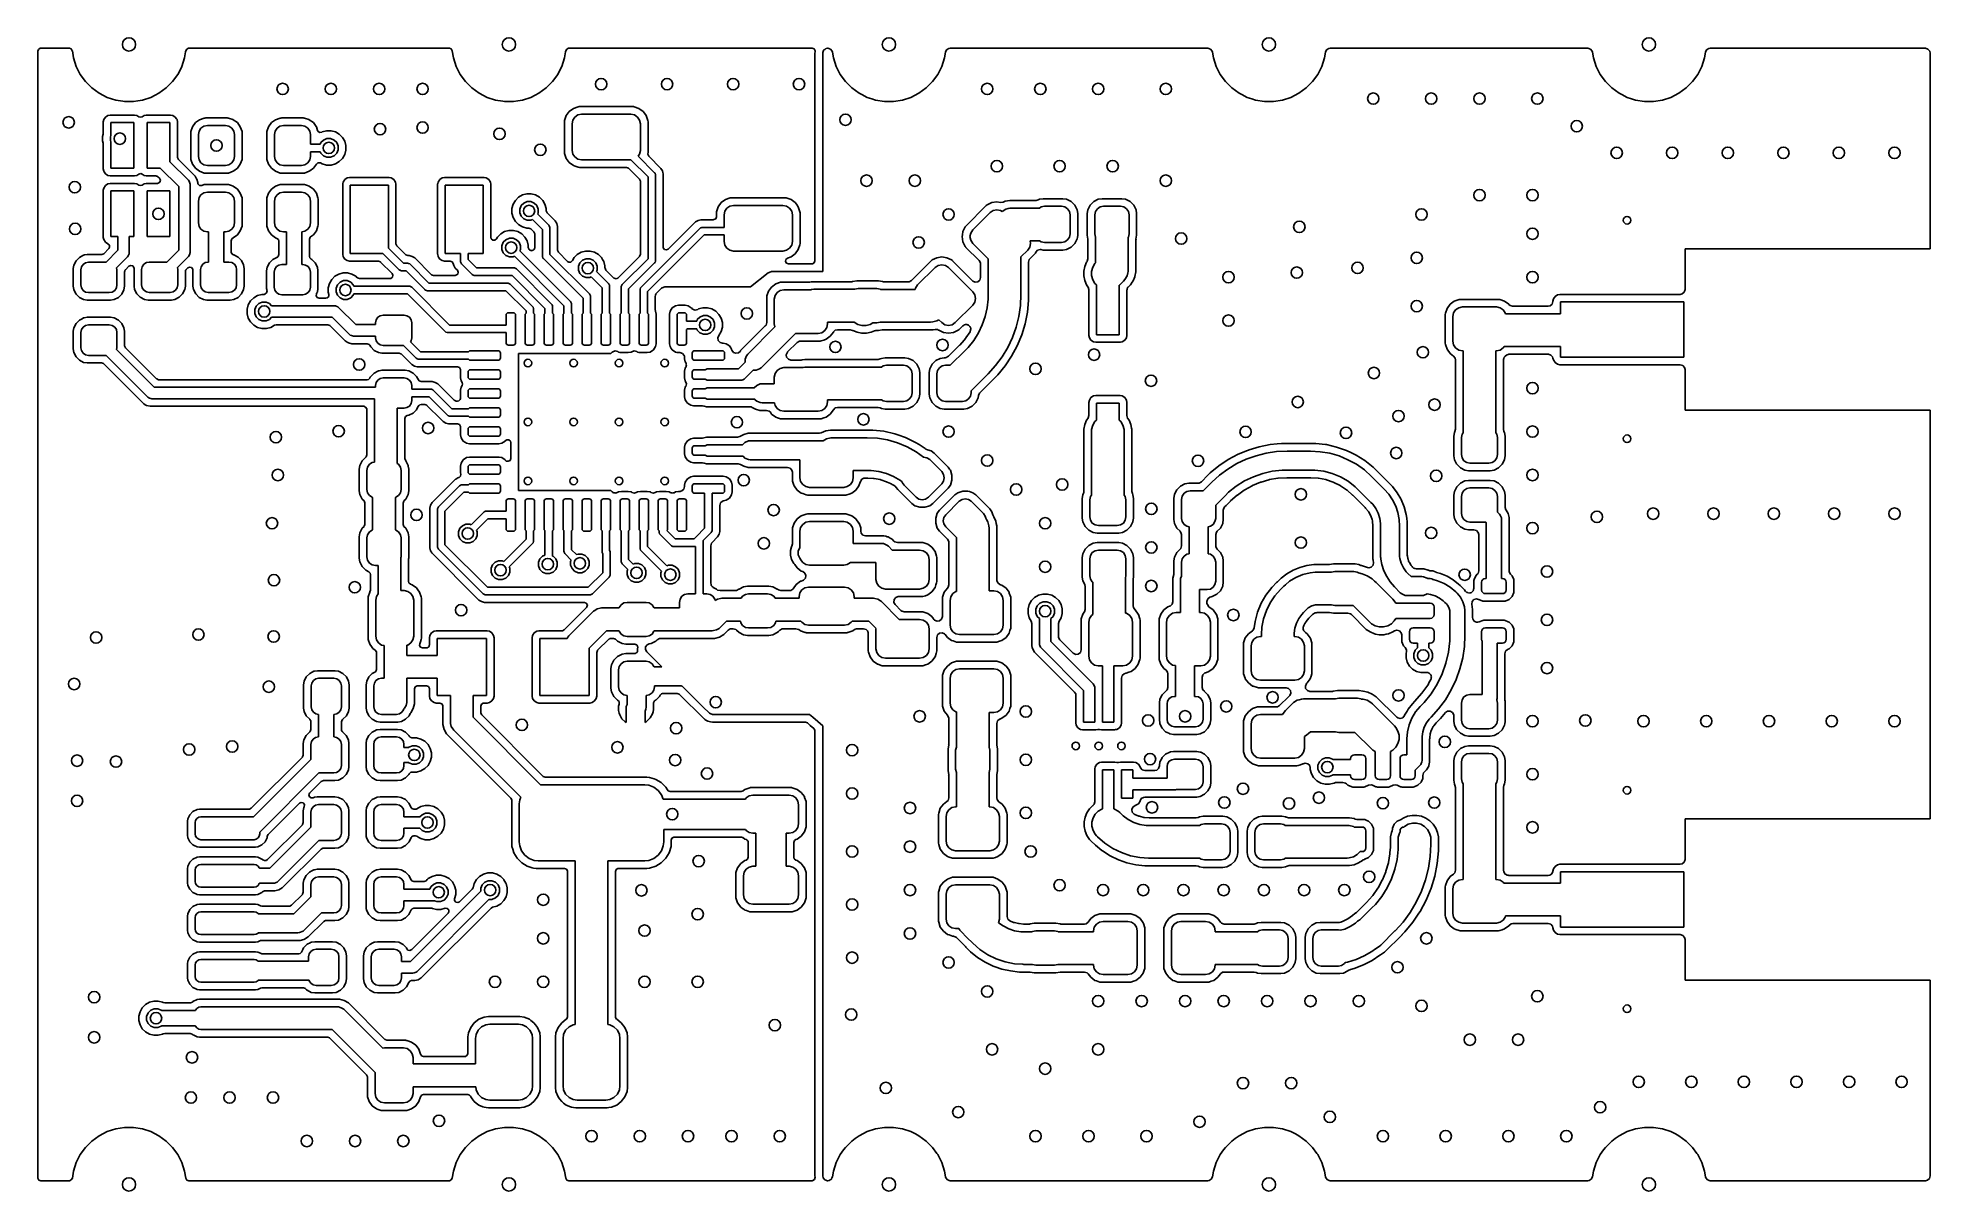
# Model space of a CAD drawing. Extents: x 4.94 to 6.9, y -4.14 to -2.94.
import ezdxf

# ---------------------------------------------------------------- set-up
doc = ezdxf.new("R2010")
doc.units = 0
doc.header["$MEASUREMENT"] = 0
doc.layers.add('BLACK', color=7, linetype='CONTINUOUS')

msp = doc.modelspace()

# ---------------------------------------------------------------- linework, layer by layer
at = {"layer": 'BLACK', "linetype": 'CONTINUOUS'}
for p, q in [((4.9427, -2.9567), (4.9434, -2.9547)), ((4.9427, -3.1818), (4.9427, -2.9567)), ((4.9434, -2.9547), (4.9452, -2.9536)), ((4.9452, -2.9536), (4.9458, -2.9536)), ((4.9458, -2.9536), (4.9753, -2.9536)), ((4.9753, -2.9536), (4.9773, -2.9543)), ((4.9773, -2.9543), (4.9783, -2.9562)), ((4.9783, -2.9562), (4.9784, -2.9562)), ((4.9784, -2.9562), (4.9795, -2.9635)), ((5.0947, -2.9635), (5.0957, -2.9572)), ((5.0957, -2.9572), (5.0959, -2.9562)), ((5.0959, -2.9562), (5.0969, -2.9544)), ((5.0969, -2.9544), (5.0989, -2.9536)), ((5.0989, -2.9536), (5.099, -2.9536)), ((5.099, -2.9536), (5.369, -2.9536)), ((5.369, -2.9536), (5.371, -2.9543)), ((5.371, -2.9543), (5.372, -2.9562)), ((5.372, -2.9562), (5.3721, -2.9562)), ((5.3721, -2.9562), (5.3732, -2.9635)), ((5.4884, -2.9635), (5.4894, -2.9572)), ((5.4894, -2.9572), (5.4896, -2.9562)), ((5.4896, -2.9562), (5.4906, -2.9544)), ((5.4906, -2.9544), (5.4926, -2.9536)), ((5.4926, -2.9536), (5.4927, -2.9536)), ((5.4927, -2.9536), (5.7449, -2.9536)), ((5.7449, -2.9536), (5.7469, -2.9543)), ((5.7469, -2.9543), (5.748, -2.9562)), ((5.748, -2.9572), (5.7478, -2.9585)), ((5.7478, -2.9585), (5.7478, -3.1738)), ((5.748, -2.9562), (5.748, -2.9572)), ((5.7559, -2.9585), (5.756, -2.9581)), ((5.7559, -3.185), (5.7559, -2.9585)), ((5.756, -2.9578), (5.7564, -2.9568)), ((5.756, -2.9581), (5.756, -2.9578)), ((5.7564, -2.9568), (5.7567, -2.9558)), ((5.7567, -2.9558), (5.7569, -2.9556)), ((5.7569, -2.9556), (5.7571, -2.9553)), ((5.7571, -2.9553), (5.758, -2.9547)), ((5.758, -2.9547), (5.7588, -2.954)), ((5.7588, -2.954), (5.7592, -2.954)), ((5.7592, -2.954), (5.7594, -2.9538)), ((5.7594, -2.9538), (5.7608, -2.9536)), ((5.7608, -2.9536), (5.7612, -2.9536)), ((5.7612, -2.9536), (5.7638, -2.9544)), ((5.7638, -2.9544), (5.7656, -2.9565)), ((5.7656, -2.9565), (5.766, -2.9577)), ((5.766, -2.9577), (5.7669, -2.9635)), ((5.8821, -2.9635), (5.8831, -2.9577)), ((5.8831, -2.9577), (5.8842, -2.9552)), ((5.8842, -2.9552), (5.8866, -2.9538)), ((5.8866, -2.9538), (5.8879, -2.9536)), ((5.8879, -2.9536), (6.1549, -2.9536)), ((6.1549, -2.9536), (6.1575, -2.9544)), ((6.1575, -2.9544), (6.1593, -2.9565)), ((6.1593, -2.9565), (6.1597, -2.9577)), ((6.1597, -2.9577), (6.1606, -2.9635)), ((6.2758, -2.9635), (6.2768, -2.9577)), ((6.2768, -2.9577), (6.2779, -2.9552)), ((6.2779, -2.9552), (6.2803, -2.9538)), ((6.2803, -2.9538), (6.2816, -2.9536)), ((6.2816, -2.9536), (6.5486, -2.9536)), ((6.5486, -2.9536), (6.5512, -2.9544)), ((6.5512, -2.9544), (6.553, -2.9565)), ((6.553, -2.9565), (6.5534, -2.9577)), ((6.5534, -2.9577), (6.5543, -2.9635)), ((6.6695, -2.9635), (6.6705, -2.9577)), ((6.6705, -2.9577), (6.6716, -2.9552)), ((6.6716, -2.9552), (6.674, -2.9538)), ((6.674, -2.9538), (6.6753, -2.9536)), ((6.6753, -2.9536), (6.8984, -2.9536)), ((6.8984, -2.9536), (6.901, -2.9544)), ((6.901, -2.9544), (6.9028, -2.9565)), ((6.9028, -2.9565), (6.9032, -2.9585)), ((6.9032, -2.9585), (6.9032, -3.1022)), ((4.9795, -2.9635), (4.9795, -2.9635)), ((4.9795, -2.9635), (4.9824, -2.9723)), ((4.9824, -2.9723), (4.9824, -2.9723)), ((4.9824, -2.9723), (4.9866, -2.9806)), ((5.0877, -2.9806), (5.0896, -2.9768)), ((5.0896, -2.9768), (5.0919, -2.9723)), ((5.0919, -2.9723), (5.0947, -2.9635)), ((5.0919, -2.9723), (5.0919, -2.9723)), ((5.0919, -2.9723), (5.0919, -2.9723)), ((5.3732, -2.9635), (5.3732, -2.9635)), ((5.3732, -2.9635), (5.3761, -2.9723)), ((5.3761, -2.9723), (5.3761, -2.9723)), ((5.3761, -2.9723), (5.3803, -2.9806)), ((5.4814, -2.9806), (5.4833, -2.9768)), ((5.4833, -2.9768), (5.4856, -2.9723)), ((5.4856, -2.9723), (5.4884, -2.9635)), ((5.4856, -2.9723), (5.4856, -2.9723)), ((5.4856, -2.9723), (5.4856, -2.9723)), ((5.7669, -2.9635), (5.7698, -2.9723)), ((5.7698, -2.9723), (5.774, -2.9806)), ((5.8751, -2.9806), (5.8793, -2.9723)), ((5.8793, -2.9723), (5.8821, -2.9635)), ((6.1606, -2.9635), (6.1635, -2.9723)), ((6.1635, -2.9723), (6.1677, -2.9806)), ((6.2688, -2.9806), (6.273, -2.9723)), ((6.273, -2.9723), (6.2758, -2.9635)), ((6.5543, -2.9635), (6.5572, -2.9723)), ((6.5572, -2.9723), (6.5614, -2.9806)), ((6.6625, -2.9806), (6.6667, -2.9723)), ((6.6667, -2.9723), (6.6695, -2.9635)), ((4.9866, -2.9806), (4.9866, -2.9806)), ((4.9866, -2.9806), (4.9921, -2.9881)), ((4.9921, -2.9881), (4.9921, -2.9881)), ((4.9921, -2.9881), (4.9921, -2.9881)), ((4.9921, -2.9881), (4.9986, -2.9947)), ((4.9986, -2.9947), (4.9986, -2.9947)), ((4.9986, -2.9947), (4.9986, -2.9947)), ((4.9986, -2.9947), (5.0062, -3.0002)), ((5.0681, -3.0002), (5.0756, -2.9947)), ((5.0756, -2.9947), (5.0822, -2.9881)), ((5.0822, -2.9881), (5.0877, -2.9806)), ((5.3803, -2.9806), (5.3803, -2.9806)), ((5.3803, -2.9806), (5.3858, -2.9881)), ((5.3858, -2.9881), (5.3858, -2.9881)), ((5.3858, -2.9881), (5.3858, -2.9881)), ((5.3858, -2.9881), (5.3923, -2.9947)), ((5.3923, -2.9947), (5.3923, -2.9947)), ((5.3923, -2.9947), (5.3923, -2.9947)), ((5.3923, -2.9947), (5.3999, -3.0002)), ((5.4618, -3.0002), (5.4693, -2.9947)), ((5.4693, -2.9947), (5.4759, -2.9881)), ((5.4759, -2.9881), (5.4814, -2.9806)), ((5.774, -2.9806), (5.7795, -2.9881)), ((5.7795, -2.9881), (5.786, -2.9947)), ((5.786, -2.9947), (5.7936, -3.0002)), ((5.8555, -3.0002), (5.863, -2.9947)), ((5.863, -2.9947), (5.8696, -2.9881)), ((5.8696, -2.9881), (5.8751, -2.9806)), ((6.1677, -2.9806), (6.1732, -2.9881)), ((6.1732, -2.9881), (6.1797, -2.9947)), ((6.1797, -2.9947), (6.1873, -3.0002)), ((6.2492, -3.0002), (6.2567, -2.9947)), ((6.2567, -2.9947), (6.2633, -2.9881)), ((6.2633, -2.9881), (6.2688, -2.9806)), ((6.5614, -2.9806), (6.5669, -2.9881)), ((6.5669, -2.9881), (6.5734, -2.9947)), ((6.5734, -2.9947), (6.581, -3.0002)), ((6.6429, -3.0002), (6.6504, -2.9947)), ((6.6504, -2.9947), (6.657, -2.9881)), ((6.657, -2.9881), (6.6625, -2.9806)), ((5.0062, -3.0002), (5.0062, -3.0002)), ((5.0062, -3.0002), (5.0144, -3.0044)), ((5.0144, -3.0044), (5.0144, -3.0044)), ((5.0144, -3.0044), (5.0144, -3.0044)), ((5.0144, -3.0044), (5.0233, -3.0073)), ((5.0233, -3.0073), (5.0233, -3.0073)), ((5.0233, -3.0073), (5.0233, -3.0073)), ((5.0233, -3.0073), (5.0307, -3.0084)), ((5.0307, -3.0084), (5.0325, -3.0087)), ((5.0325, -3.0087), (5.0325, -3.0087)), ((5.0325, -3.0087), (5.0418, -3.0087)), ((5.0418, -3.0087), (5.0464, -3.008)), ((5.0418, -3.0087), (5.0418, -3.0087)), ((5.0464, -3.008), (5.051, -3.0073)), ((5.051, -3.0073), (5.0598, -3.0044)), ((5.051, -3.0073), (5.051, -3.0073)), ((5.051, -3.0073), (5.051, -3.0073)), ((5.0598, -3.0044), (5.0643, -3.0021)), ((5.0598, -3.0044), (5.0598, -3.0044)), ((5.0598, -3.0044), (5.0598, -3.0044)), ((5.0643, -3.0021), (5.0681, -3.0002)), ((5.3999, -3.0002), (5.3999, -3.0002)), ((5.3999, -3.0002), (5.4081, -3.0044)), ((5.4081, -3.0044), (5.4081, -3.0044)), ((5.4081, -3.0044), (5.4081, -3.0044)), ((5.4081, -3.0044), (5.417, -3.0073)), ((5.417, -3.0073), (5.417, -3.0073)), ((5.417, -3.0073), (5.417, -3.0073)), ((5.417, -3.0073), (5.4244, -3.0084)), ((5.4244, -3.0084), (5.4262, -3.0087)), ((5.4262, -3.0087), (5.4262, -3.0087)), ((5.4262, -3.0087), (5.4355, -3.0087)), ((5.4355, -3.0087), (5.4401, -3.008)), ((5.4355, -3.0087), (5.4355, -3.0087)), ((5.4401, -3.008), (5.4447, -3.0073)), ((5.4447, -3.0073), (5.4535, -3.0044)), ((5.4447, -3.0073), (5.4447, -3.0073)), ((5.4447, -3.0073), (5.4447, -3.0073)), ((5.4535, -3.0044), (5.458, -3.0021)), ((5.4535, -3.0044), (5.4535, -3.0044)), ((5.4535, -3.0044), (5.4535, -3.0044)), ((5.458, -3.0021), (5.4618, -3.0002)), ((5.4933, -3.019), (5.4901, -3.0233)), ((5.4976, -3.0159), (5.4933, -3.019)), ((5.5026, -3.0141), (5.4976, -3.0159)), ((5.4976, -3.0159), (5.4976, -3.0159)), ((5.5034, -3.014), (5.5026, -3.0141)), ((5.5026, -3.0141), (5.5026, -3.0141)), ((5.5038, -3.014), (5.5034, -3.014)), ((5.5593, -3.014), (5.5038, -3.014)), ((5.5598, -3.014), (5.5593, -3.014)), ((5.5605, -3.0141), (5.5598, -3.014)), ((5.5655, -3.0159), (5.5605, -3.0141)), ((5.5605, -3.0141), (5.5605, -3.0141)), ((5.5698, -3.019), (5.5655, -3.0159)), ((5.5655, -3.0159), (5.5655, -3.0159)), ((5.5722, -3.0222), (5.5698, -3.019)), ((5.7936, -3.0002), (5.7964, -3.0016)), ((5.7964, -3.0016), (5.8019, -3.0044)), ((5.8019, -3.0044), (5.8019, -3.0044)), ((5.8019, -3.0044), (5.8019, -3.0044)), ((5.8019, -3.0044), (5.8066, -3.0059)), ((5.8066, -3.0059), (5.8107, -3.0073)), ((5.8107, -3.0073), (5.8199, -3.0087)), ((5.8199, -3.0087), (5.8199, -3.0087)), ((5.8199, -3.0087), (5.8292, -3.0087)), ((5.8292, -3.0087), (5.8384, -3.0073)), ((5.8384, -3.0073), (5.8472, -3.0044)), ((5.8472, -3.0044), (5.8555, -3.0002)), ((6.1873, -3.0002), (6.1901, -3.0016)), ((6.1901, -3.0016), (6.1956, -3.0044)), ((6.1956, -3.0044), (6.1956, -3.0044)), ((6.1956, -3.0044), (6.1956, -3.0044)), ((6.1956, -3.0044), (6.2003, -3.0059)), ((6.2003, -3.0059), (6.2044, -3.0073)), ((6.2044, -3.0073), (6.2136, -3.0087)), ((6.2136, -3.0087), (6.2136, -3.0087)), ((6.2136, -3.0087), (6.2229, -3.0087)), ((6.2229, -3.0087), (6.2321, -3.0073)), ((6.2321, -3.0073), (6.2409, -3.0044)), ((6.2409, -3.0044), (6.2492, -3.0002)), ((6.581, -3.0002), (6.5838, -3.0016)), ((6.5838, -3.0016), (6.5893, -3.0044)), ((6.5893, -3.0044), (6.5893, -3.0044)), ((6.5893, -3.0044), (6.5893, -3.0044)), ((6.5893, -3.0044), (6.594, -3.0059)), ((6.594, -3.0059), (6.5981, -3.0073)), ((6.5981, -3.0073), (6.6073, -3.0087)), ((6.6073, -3.0087), (6.6073, -3.0087)), ((6.6073, -3.0087), (6.6166, -3.0087)), ((6.6166, -3.0087), (6.6258, -3.0073)), ((6.6258, -3.0073), (6.6346, -3.0044)), ((6.6346, -3.0044), (6.6429, -3.0002)), ((5.011, -3.0275), (5.0105, -3.0298)), ((5.0105, -3.0298), (5.0105, -3.0419)), ((5.0127, -3.0249), (5.011, -3.0275)), ((5.0153, -3.0231), (5.0127, -3.0249)), ((5.0176, -3.0227), (5.0153, -3.0231)), ((5.0428, -3.0227), (5.0176, -3.0227)), ((5.0184, -3.0441), (5.0184, -3.0306)), ((5.0184, -3.0306), (5.042, -3.0306)), ((5.042, -3.0306), (5.042, -3.0778)), ((5.0451, -3.0231), (5.0428, -3.0227)), ((5.0472, -3.0245), (5.0451, -3.0231)), ((5.0451, -3.0231), (5.0451, -3.0231)), ((5.0486, -3.025), (5.0472, -3.0245)), ((5.0507, -3.0245), (5.0486, -3.025)), ((5.0527, -3.0231), (5.0507, -3.0245)), ((5.055, -3.0227), (5.0527, -3.0231)), ((5.0527, -3.0231), (5.0527, -3.0231)), ((5.0802, -3.0227), (5.055, -3.0227)), ((5.0558, -3.0778), (5.0558, -3.0306)), ((5.0558, -3.0306), (5.0794, -3.0306)), ((5.0794, -3.0306), (5.0794, -3.0711)), ((5.0825, -3.0231), (5.0802, -3.0227)), ((5.0851, -3.0249), (5.0825, -3.0231)), ((5.0825, -3.0231), (5.0825, -3.0231)), ((5.0825, -3.0231), (5.0825, -3.0231)), ((5.0863, -3.0267), (5.0851, -3.0249)), ((5.0869, -3.0275), (5.0863, -3.0267)), ((5.0873, -3.0298), (5.0869, -3.0275)), ((5.0873, -3.0409), (5.0873, -3.0298)), ((5.1029, -3.0348), (5.1012, -3.0397)), ((5.106, -3.0306), (5.1029, -3.0348)), ((5.1102, -3.0276), (5.106, -3.0306)), ((5.1097, -3.0394), (5.1117, -3.0364)), ((5.1151, -3.0258), (5.1102, -3.0276)), ((5.1117, -3.0364), (5.1147, -3.0343)), ((5.1147, -3.0343), (5.1183, -3.0336)), ((5.1159, -3.0258), (5.1151, -3.0258)), ((5.1151, -3.0258), (5.1151, -3.0258)), ((5.1162, -3.0257), (5.1159, -3.0258)), ((5.1391, -3.0257), (5.1162, -3.0257)), ((5.1183, -3.0336), (5.137, -3.0336)), ((5.137, -3.0336), (5.1406, -3.0343)), ((5.1395, -3.0258), (5.1391, -3.0257)), ((5.1403, -3.0258), (5.1395, -3.0258)), ((5.1446, -3.0273), (5.1403, -3.0258)), ((5.1403, -3.0258), (5.1403, -3.0258)), ((5.1403, -3.0258), (5.1403, -3.0258)), ((5.1406, -3.0343), (5.1436, -3.0364)), ((5.1436, -3.0364), (5.1457, -3.0394)), ((5.1452, -3.0276), (5.1446, -3.0273)), ((5.1494, -3.0306), (5.1452, -3.0276)), ((5.1524, -3.0348), (5.1494, -3.0306)), ((5.1542, -3.0397), (5.1524, -3.0348)), ((5.1524, -3.0348), (5.1524, -3.0348)), ((5.1524, -3.0348), (5.1524, -3.0348)), ((5.1816, -3.0348), (5.1799, -3.0397)), ((5.1847, -3.0306), (5.1816, -3.0348)), ((5.1889, -3.0276), (5.1847, -3.0306)), ((5.1884, -3.0394), (5.1905, -3.0364)), ((5.1938, -3.0258), (5.1889, -3.0276)), ((5.1905, -3.0364), (5.1935, -3.0343)), ((5.1935, -3.0343), (5.1971, -3.0336)), ((5.1946, -3.0258), (5.1938, -3.0258)), ((5.1938, -3.0258), (5.1938, -3.0258)), ((5.195, -3.0257), (5.1946, -3.0258)), ((5.2178, -3.0257), (5.195, -3.0257)), ((5.1971, -3.0336), (5.2158, -3.0336)), ((5.2158, -3.0336), (5.2193, -3.0343)), ((5.2183, -3.0258), (5.2178, -3.0257)), ((5.219, -3.0258), (5.2183, -3.0258)), ((5.2233, -3.0273), (5.219, -3.0258)), ((5.219, -3.0258), (5.219, -3.0258)), ((5.219, -3.0258), (5.219, -3.0258)), ((5.2193, -3.0343), (5.2224, -3.0364)), ((5.2224, -3.0364), (5.2244, -3.0394)), ((5.2239, -3.0276), (5.2233, -3.0273)), ((5.2281, -3.0306), (5.2239, -3.0276)), ((5.231, -3.0346), (5.2281, -3.0306)), ((5.2312, -3.0348), (5.231, -3.0346)), ((5.2325, -3.0387), (5.2312, -3.0348)), ((5.2331, -3.0397), (5.2325, -3.0387)), ((5.4883, -3.0284), (5.4882, -3.0296)), ((5.4882, -3.0296), (5.4882, -3.0614)), ((5.4901, -3.0233), (5.4883, -3.0284)), ((5.4883, -3.0284), (5.4883, -3.0284)), ((5.4901, -3.0233), (5.4901, -3.0233)), ((5.4961, -3.0317), (5.4969, -3.028)), ((5.4961, -3.0593), (5.4961, -3.0317)), ((5.4969, -3.028), (5.499, -3.0248)), ((5.499, -3.0248), (5.5022, -3.0226)), ((5.5022, -3.0226), (5.506, -3.0219)), ((5.506, -3.0219), (5.5571, -3.0219)), ((5.5571, -3.0219), (5.5609, -3.0226)), ((5.5609, -3.0226), (5.5641, -3.0248)), ((5.5641, -3.0248), (5.5662, -3.028)), ((5.5662, -3.028), (5.567, -3.0317)), ((5.567, -3.0317), (5.567, -3.0593)), ((5.573, -3.0233), (5.5722, -3.0222)), ((5.5748, -3.0284), (5.573, -3.0233)), ((5.5749, -3.0296), (5.5748, -3.0284)), ((5.5748, -3.0284), (5.5748, -3.0284)), ((5.5749, -3.0614), (5.5749, -3.0296)), ((5.0104, -3.0427), (5.0098, -3.0449)), ((5.0098, -3.0449), (5.0098, -3.0496)), ((5.0098, -3.0496), (5.0104, -3.0518)), ((5.0105, -3.0419), (5.0104, -3.0427)), ((5.0104, -3.0518), (5.0105, -3.0526)), ((5.0105, -3.0526), (5.0105, -3.0786)), ((5.0179, -3.0453), (5.0184, -3.0441)), ((5.0179, -3.0492), (5.0179, -3.0453)), ((5.0184, -3.0504), (5.0179, -3.0492)), ((5.0184, -3.0778), (5.0184, -3.0504)), ((5.0873, -3.0665), (5.0873, -3.0409)), ((5.1012, -3.0397), (5.1011, -3.0402)), ((5.1011, -3.0402), (5.1011, -3.0409)), ((5.1011, -3.0409), (5.1011, -3.0677)), ((5.1012, -3.0397), (5.1012, -3.0397)), ((5.109, -3.043), (5.1097, -3.0394)), ((5.109, -3.0656), (5.109, -3.043)), ((5.1457, -3.0394), (5.1464, -3.043)), ((5.1464, -3.043), (5.1464, -3.0656)), ((5.1543, -3.0409), (5.1542, -3.0397)), ((5.1543, -3.0677), (5.1543, -3.0409)), ((5.1799, -3.0402), (5.1798, -3.0409)), ((5.1798, -3.0409), (5.1798, -3.0677)), ((5.1799, -3.0397), (5.1799, -3.0397)), ((5.1799, -3.0397), (5.1799, -3.0402)), ((5.1877, -3.043), (5.1884, -3.0394)), ((5.1877, -3.0656), (5.1877, -3.043)), ((5.2244, -3.0394), (5.2251, -3.043)), ((5.2251, -3.043), (5.2251, -3.0528)), ((5.2251, -3.0528), (5.2353, -3.0528)), ((5.2349, -3.0407), (5.2331, -3.0397)), ((5.237, -3.0404), (5.2349, -3.0407)), ((5.2353, -3.0528), (5.2359, -3.0513)), ((5.2359, -3.0513), (5.2386, -3.0486)), ((5.2372, -3.0402), (5.237, -3.0404)), ((5.2418, -3.039), (5.2372, -3.0402)), ((5.2372, -3.0402), (5.2372, -3.0402)), ((5.2386, -3.0486), (5.2422, -3.0471)), ((5.2464, -3.039), (5.2418, -3.039)), ((5.2418, -3.039), (5.2418, -3.039)), ((5.2422, -3.0471), (5.246, -3.0471)), ((5.246, -3.0471), (5.2496, -3.0486)), ((5.2509, -3.0402), (5.2464, -3.039)), ((5.2496, -3.0486), (5.2523, -3.0513)), ((5.255, -3.0426), (5.2509, -3.0402)), ((5.2509, -3.0402), (5.2509, -3.0402)), ((5.2523, -3.0513), (5.2537, -3.0548)), ((5.2537, -3.0548), (5.2537, -3.0587)), ((5.2583, -3.0459), (5.255, -3.0426)), ((5.2606, -3.0499), (5.2583, -3.0459)), ((5.2583, -3.0459), (5.2583, -3.0459)), ((5.2583, -3.0459), (5.2583, -3.0459)), ((5.2618, -3.0544), (5.2606, -3.0499)), ((5.2618, -3.0591), (5.2618, -3.0544)), ((5.042, -3.0778), (5.0184, -3.0778)), ((5.0695, -3.0778), (5.0558, -3.0778)), ((5.0886, -3.0969), (5.0695, -3.0778)), ((5.0794, -3.0711), (5.0987, -3.0903)), ((5.0874, -3.0668), (5.0873, -3.0665)), ((5.0883, -3.0687), (5.0874, -3.0668)), ((5.1028, -3.0833), (5.0883, -3.0687)), ((5.1011, -3.0677), (5.1011, -3.0681)), ((5.1011, -3.0681), (5.1012, -3.0689)), ((5.1012, -3.0689), (5.1012, -3.0689)), ((5.1012, -3.0689), (5.1012, -3.0689)), ((5.1012, -3.0689), (5.1029, -3.0738)), ((5.1029, -3.0738), (5.1029, -3.0738)), ((5.1029, -3.0738), (5.1052, -3.0769)), ((5.1052, -3.0769), (5.1052, -3.0769)), ((5.1052, -3.0769), (5.106, -3.0779)), ((5.106, -3.0779), (5.1102, -3.081)), ((5.1097, -3.0692), (5.109, -3.0656)), ((5.1117, -3.0722), (5.1097, -3.0692)), ((5.1147, -3.0743), (5.1117, -3.0722)), ((5.1183, -3.075), (5.1147, -3.0743)), ((5.137, -3.075), (5.1183, -3.075)), ((5.1406, -3.0743), (5.137, -3.075)), ((5.1436, -3.0722), (5.1406, -3.0743)), ((5.1457, -3.0692), (5.1436, -3.0722)), ((5.1464, -3.0656), (5.1457, -3.0692)), ((5.1457, -3.0807), (5.1494, -3.0779)), ((5.1494, -3.0779), (5.1524, -3.0738)), ((5.1524, -3.0738), (5.1542, -3.0689)), ((5.1524, -3.0738), (5.1524, -3.0738)), ((5.1524, -3.0738), (5.1524, -3.0738)), ((5.1542, -3.0689), (5.1543, -3.0677)), ((5.1798, -3.0677), (5.1799, -3.0681)), ((5.1799, -3.0681), (5.1799, -3.0689)), ((5.1799, -3.0689), (5.1799, -3.0689)), ((5.1799, -3.0689), (5.1799, -3.0689)), ((5.1799, -3.0689), (5.1816, -3.0738)), ((5.1816, -3.0738), (5.1816, -3.0738)), ((5.1816, -3.0738), (5.1816, -3.0738)), ((5.1816, -3.0738), (5.1847, -3.0779)), ((5.1847, -3.0779), (5.1889, -3.081)), ((5.1884, -3.0692), (5.1877, -3.0656)), ((5.1905, -3.0722), (5.1884, -3.0692)), ((5.1935, -3.0743), (5.1905, -3.0722)), ((5.1971, -3.075), (5.1935, -3.0743)), ((5.2158, -3.075), (5.1971, -3.075)), ((5.2193, -3.0743), (5.2158, -3.075)), ((5.2224, -3.0722), (5.2193, -3.0743)), ((5.2244, -3.0692), (5.2224, -3.0722)), ((5.2251, -3.0656), (5.2244, -3.0692)), ((5.2244, -3.0807), (5.2281, -3.0779)), ((5.2353, -3.0607), (5.2251, -3.0607)), ((5.2251, -3.0607), (5.2251, -3.0656)), ((5.2281, -3.0779), (5.2282, -3.0777)), ((5.2282, -3.0777), (5.2312, -3.0738)), ((5.2312, -3.0738), (5.2313, -3.0736)), ((5.2312, -3.0738), (5.2312, -3.0738)), ((5.2313, -3.0736), (5.2329, -3.0721)), ((5.2329, -3.0721), (5.235, -3.0721)), ((5.235, -3.0721), (5.2356, -3.0723)), ((5.2359, -3.0622), (5.2353, -3.0607)), ((5.2356, -3.0723), (5.2372, -3.0733)), ((5.2386, -3.0649), (5.2359, -3.0622)), ((5.2372, -3.0733), (5.2372, -3.0733)), ((5.2372, -3.0733), (5.2372, -3.0733)), ((5.2372, -3.0733), (5.2418, -3.0745)), ((5.2422, -3.0664), (5.2386, -3.0649)), ((5.2418, -3.0745), (5.2418, -3.0745)), ((5.2418, -3.0745), (5.2464, -3.0745)), ((5.246, -3.0664), (5.2422, -3.0664)), ((5.2496, -3.0649), (5.246, -3.0664)), ((5.2464, -3.0745), (5.2509, -3.0733)), ((5.2464, -3.0745), (5.2464, -3.0745)), ((5.2523, -3.0622), (5.2496, -3.0649)), ((5.2509, -3.0733), (5.255, -3.071)), ((5.2537, -3.0587), (5.2523, -3.0622)), ((5.255, -3.071), (5.2583, -3.0677)), ((5.2583, -3.0677), (5.2606, -3.0636)), ((5.2606, -3.0636), (5.2618, -3.0591)), ((5.4882, -3.0614), (5.4883, -3.0626)), ((5.4883, -3.0626), (5.4883, -3.0626)), ((5.4883, -3.0626), (5.4901, -3.0677)), ((5.4901, -3.0677), (5.4901, -3.0677)), ((5.4901, -3.0677), (5.4933, -3.072)), ((5.4933, -3.072), (5.4976, -3.0751)), ((5.4969, -3.0631), (5.4961, -3.0593)), ((5.499, -3.0662), (5.4969, -3.0631)), ((5.4976, -3.0751), (5.4976, -3.0751)), ((5.4976, -3.0751), (5.4992, -3.0757)), ((5.5022, -3.0684), (5.499, -3.0662)), ((5.4992, -3.0757), (5.5026, -3.0769)), ((5.506, -3.0691), (5.5022, -3.0684)), ((5.5026, -3.0769), (5.5038, -3.077)), ((5.5038, -3.077), (5.5526, -3.077)), ((5.5571, -3.0691), (5.506, -3.0691)), ((5.5526, -3.077), (5.5546, -3.0777)), ((5.5546, -3.0777), (5.5548, -3.0779)), ((5.5548, -3.0779), (5.5661, -3.0892)), ((5.5749, -3.0869), (5.5571, -3.0691)), ((5.5662, -3.0631), (5.5646, -3.0655)), ((5.5646, -3.0655), (5.5816, -3.0825)), ((5.567, -3.0593), (5.5662, -3.0631)), ((5.5747, -3.0634), (5.5748, -3.0628)), ((5.5756, -3.0654), (5.5747, -3.0634)), ((5.5748, -3.0628), (5.5749, -3.0614)), ((5.5748, -3.0628), (5.5748, -3.0628)), ((5.5883, -3.078), (5.5756, -3.0654)), ((5.5898, -3.0807), (5.5883, -3.078)), ((5.0105, -3.0786), (5.011, -3.0809)), ((5.011, -3.0809), (5.0115, -3.0817)), ((5.0127, -3.0958), (5.011, -3.0984)), ((5.0115, -3.0817), (5.0127, -3.0835)), ((5.0127, -3.0835), (5.0153, -3.0853)), ((5.0153, -3.094), (5.0127, -3.0958)), ((5.0153, -3.0853), (5.0153, -3.0853)), ((5.0153, -3.0853), (5.0176, -3.0857)), ((5.0176, -3.0936), (5.0153, -3.094)), ((5.0176, -3.0857), (5.0428, -3.0857)), ((5.0428, -3.0936), (5.0176, -3.0936)), ((5.0428, -3.0857), (5.0451, -3.0853)), ((5.0451, -3.094), (5.0428, -3.0936)), ((5.0451, -3.0853), (5.0472, -3.0839)), ((5.0472, -3.0954), (5.0451, -3.094)), ((5.0451, -3.094), (5.0451, -3.094)), ((5.0472, -3.0839), (5.0493, -3.0834)), ((5.0486, -3.0959), (5.0472, -3.0954)), ((5.0507, -3.0954), (5.0486, -3.0959)), ((5.0493, -3.0834), (5.0507, -3.0839)), ((5.0507, -3.0839), (5.0527, -3.0853)), ((5.0527, -3.094), (5.0507, -3.0954)), ((5.0527, -3.0853), (5.0527, -3.0853)), ((5.0527, -3.0853), (5.055, -3.0857)), ((5.055, -3.0936), (5.0527, -3.094)), ((5.0527, -3.094), (5.0527, -3.094)), ((5.055, -3.0857), (5.0649, -3.0857)), ((5.0665, -3.0936), (5.055, -3.0936)), ((5.0649, -3.0857), (5.0656, -3.0859)), ((5.0656, -3.0859), (5.0662, -3.086)), ((5.0662, -3.086), (5.0668, -3.0864)), ((5.0673, -3.0934), (5.0665, -3.0936)), ((5.0668, -3.0864), (5.0669, -3.0864)), ((5.0669, -3.0864), (5.0671, -3.0866)), ((5.0671, -3.0866), (5.0687, -3.0882)), ((5.0691, -3.0922), (5.0673, -3.0934)), ((5.0687, -3.0882), (5.0696, -3.0902)), ((5.0696, -3.0902), (5.0691, -3.0922)), ((5.0886, -3.1627), (5.0886, -3.0969)), ((5.0987, -3.0903), (5.0994, -3.0912)), ((5.0994, -3.0912), (5.0995, -3.0914)), ((5.0995, -3.0914), (5.1003, -3.0933)), ((5.1003, -3.0933), (5.1004, -3.0945)), ((5.1004, -3.0945), (5.1004, -3.1652)), ((5.1055, -3.086), (5.1028, -3.0833)), ((5.1028, -3.0833), (5.1028, -3.0833)), ((5.1072, -3.0889), (5.1055, -3.086)), ((5.1055, -3.086), (5.1055, -3.086)), ((5.1055, -3.086), (5.1055, -3.086)), ((5.1073, -3.0892), (5.1072, -3.0889)), ((5.1083, -3.0927), (5.1073, -3.0892)), ((5.1083, -3.0932), (5.1083, -3.0927)), ((5.1084, -3.0936), (5.1083, -3.0932)), ((5.1087, -3.0943), (5.1084, -3.0936)), ((5.1103, -3.0956), (5.1087, -3.0943)), ((5.1102, -3.081), (5.1151, -3.0828)), ((5.1124, -3.0957), (5.1103, -3.0956)), ((5.1151, -3.0947), (5.1124, -3.0957)), ((5.1151, -3.0828), (5.1162, -3.0829)), ((5.1159, -3.0947), (5.1151, -3.0947)), ((5.1151, -3.0947), (5.1151, -3.0947)), ((5.1162, -3.0946), (5.1159, -3.0947)), ((5.1162, -3.0829), (5.1162, -3.0829)), ((5.1162, -3.0829), (5.1391, -3.0829)), ((5.1391, -3.0946), (5.1162, -3.0946)), ((5.1391, -3.0829), (5.1403, -3.0828)), ((5.1391, -3.0829), (5.1391, -3.0829)), ((5.1395, -3.0947), (5.1391, -3.0946)), ((5.1403, -3.0947), (5.1395, -3.0947)), ((5.1403, -3.0828), (5.1452, -3.081)), ((5.1432, -3.0958), (5.1403, -3.0947)), ((5.1403, -3.0947), (5.1403, -3.0947)), ((5.1403, -3.0947), (5.1403, -3.0947)), ((5.1452, -3.0965), (5.1432, -3.0958)), ((5.1452, -3.081), (5.1457, -3.0807)), ((5.1494, -3.0995), (5.1452, -3.0965)), ((5.1889, -3.0965), (5.1847, -3.0995)), ((5.1889, -3.081), (5.1889, -3.081)), ((5.1889, -3.081), (5.1889, -3.081)), ((5.1889, -3.081), (5.1938, -3.0828)), ((5.1938, -3.0947), (5.1889, -3.0965)), ((5.1938, -3.0828), (5.195, -3.0829)), ((5.1946, -3.0947), (5.1938, -3.0947)), ((5.1938, -3.0947), (5.1938, -3.0947)), ((5.195, -3.0946), (5.1946, -3.0947)), ((5.195, -3.0829), (5.195, -3.0829)), ((5.195, -3.0829), (5.2178, -3.0829)), ((5.2178, -3.0946), (5.195, -3.0946)), ((5.2178, -3.0829), (5.219, -3.0828)), ((5.2178, -3.0829), (5.2178, -3.0829)), ((5.2183, -3.0947), (5.2178, -3.0946)), ((5.219, -3.0947), (5.2183, -3.0947)), ((5.219, -3.0828), (5.2239, -3.081)), ((5.2219, -3.0958), (5.219, -3.0947)), ((5.219, -3.0947), (5.219, -3.0947)), ((5.219, -3.0947), (5.219, -3.0947)), ((5.2239, -3.0965), (5.2219, -3.0958)), ((5.2239, -3.081), (5.2244, -3.0807)), ((5.2281, -3.0995), (5.2239, -3.0965)), ((5.2587, -3.0936), (5.2585, -3.0945)), ((5.2585, -3.0945), (5.2585, -3.167)), ((5.259, -3.0922), (5.2587, -3.0936)), ((5.2607, -3.0896), (5.259, -3.0922)), ((5.2633, -3.0879), (5.2607, -3.0896)), ((5.2656, -3.0874), (5.2633, -3.0879)), ((5.3065, -3.0874), (5.2656, -3.0874)), ((5.2664, -3.1662), (5.2664, -3.0953)), ((5.2664, -3.0953), (5.3058, -3.0953)), ((5.3058, -3.0953), (5.3058, -3.1606)), ((5.3089, -3.0879), (5.3065, -3.0874)), ((5.3115, -3.0896), (5.3089, -3.0879)), ((5.3089, -3.0879), (5.3089, -3.0879)), ((5.3089, -3.0879), (5.3089, -3.0879)), ((5.3132, -3.0922), (5.3115, -3.0896)), ((5.3137, -3.0945), (5.3132, -3.0922)), ((5.3132, -3.0922), (5.3132, -3.0922)), ((5.3137, -3.1561), (5.3137, -3.0945)), ((5.3571, -3.0936), (5.3569, -3.0945)), ((5.3569, -3.0945), (5.3569, -3.167)), ((5.3574, -3.0922), (5.3571, -3.0936)), ((5.3591, -3.0896), (5.3574, -3.0922)), ((5.3617, -3.0879), (5.3591, -3.0896)), ((5.364, -3.0874), (5.3617, -3.0879)), ((5.405, -3.0874), (5.364, -3.0874)), ((5.3648, -3.1662), (5.3648, -3.0953)), ((5.3648, -3.0953), (5.4042, -3.0953)), ((5.4042, -3.0953), (5.4042, -3.1662)), ((5.4073, -3.0879), (5.405, -3.0874)), ((5.4099, -3.0896), (5.4073, -3.0879)), ((5.4073, -3.0879), (5.4073, -3.0879)), ((5.4073, -3.0879), (5.4073, -3.0879)), ((5.4116, -3.0922), (5.4099, -3.0896)), ((5.4121, -3.0945), (5.4116, -3.0922)), ((5.4116, -3.0922), (5.4116, -3.0922)), ((5.4121, -3.1493), (5.4121, -3.0945)), ((5.5661, -3.0892), (5.567, -3.0912)), ((5.567, -3.0912), (5.567, -3.0914)), ((5.567, -3.0914), (5.567, -3.1261)), ((5.5749, -3.1716), (5.5749, -3.0869)), ((5.5816, -3.0825), (5.5821, -3.0831)), ((5.5821, -3.0831), (5.5827, -3.0845)), ((5.5827, -3.0845), (5.5827, -3.0852)), ((5.5827, -3.0852), (5.5827, -3.1732)), ((5.5903, -3.0823), (5.5898, -3.0807)), ((5.5906, -3.0837), (5.5903, -3.0823)), ((5.5906, -3.1594), (5.5906, -3.0837)), ((5.5906, -3.0837), (5.5906, -3.0837)), ((5.011, -3.0984), (5.0105, -3.1007)), ((5.0105, -3.1007), (5.0105, -3.1495)), ((5.0184, -3.1487), (5.0184, -3.1014)), ((5.0184, -3.1014), (5.042, -3.1014)), ((5.042, -3.1014), (5.042, -3.1487)), ((5.0558, -3.1487), (5.0558, -3.1014)), ((5.0558, -3.1014), (5.0794, -3.1014)), ((5.0794, -3.1014), (5.0794, -3.1487)), ((5.109, -3.1119), (5.1097, -3.1083)), ((5.109, -3.1345), (5.109, -3.1119)), ((5.1097, -3.1083), (5.1117, -3.1053)), ((5.1117, -3.1053), (5.1147, -3.1032)), ((5.1147, -3.1032), (5.1183, -3.1025)), ((5.1183, -3.1025), (5.137, -3.1025)), ((5.137, -3.1025), (5.1406, -3.1032)), ((5.1406, -3.1032), (5.1436, -3.1053)), ((5.1436, -3.1053), (5.1457, -3.1083)), ((5.1457, -3.1083), (5.1464, -3.1119)), ((5.1464, -3.1119), (5.1464, -3.1345)), ((5.1524, -3.1037), (5.1494, -3.0995)), ((5.1542, -3.1086), (5.1524, -3.1037)), ((5.1524, -3.1037), (5.1524, -3.1037)), ((5.1524, -3.1037), (5.1524, -3.1037)), ((5.1543, -3.1098), (5.1542, -3.1086)), ((5.1543, -3.1366), (5.1543, -3.1098)), ((5.1799, -3.1086), (5.1798, -3.1098)), ((5.1798, -3.1098), (5.1798, -3.1366)), ((5.1816, -3.1037), (5.1799, -3.1086)), ((5.1799, -3.1086), (5.1799, -3.1086)), ((5.1847, -3.0995), (5.1816, -3.1037)), ((5.1877, -3.1119), (5.1884, -3.1083)), ((5.1877, -3.1345), (5.1877, -3.1119)), ((5.1884, -3.1083), (5.1905, -3.1053)), ((5.1905, -3.1053), (5.1935, -3.1032)), ((5.1935, -3.1032), (5.1971, -3.1025)), ((5.1971, -3.1025), (5.2158, -3.1025)), ((5.2158, -3.1025), (5.2193, -3.1032)), ((5.2193, -3.1032), (5.2224, -3.1053)), ((5.2224, -3.1053), (5.2244, -3.1083)), ((5.2244, -3.1083), (5.2251, -3.1119)), ((5.2251, -3.1119), (5.2251, -3.1345)), ((5.2312, -3.1037), (5.2281, -3.0995)), ((5.2329, -3.1086), (5.2312, -3.1037)), ((5.2312, -3.1037), (5.2312, -3.1037)), ((5.2312, -3.1037), (5.2312, -3.1037)), ((5.233, -3.1098), (5.2329, -3.1086)), ((5.233, -3.1366), (5.233, -3.1098)), ((5.435, -3.1152), (5.4338, -3.1197)), ((5.4374, -3.1112), (5.435, -3.1152)), ((5.435, -3.1152), (5.435, -3.1152)), ((5.4407, -3.1079), (5.4374, -3.1112)), ((5.4447, -3.1055), (5.4407, -3.1079)), ((5.4419, -3.1201), (5.4434, -3.1166)), ((5.4434, -3.1166), (5.4461, -3.1139)), ((5.4492, -3.1043), (5.4447, -3.1055)), ((5.4447, -3.1055), (5.4447, -3.1055)), ((5.4461, -3.1139), (5.4496, -3.1124)), ((5.4539, -3.1043), (5.4492, -3.1043)), ((5.4492, -3.1043), (5.4492, -3.1043)), ((5.4496, -3.1124), (5.4535, -3.1124)), ((5.4535, -3.1124), (5.457, -3.1139)), ((5.4584, -3.1055), (5.4539, -3.1043)), ((5.457, -3.1139), (5.4598, -3.1166)), ((5.4625, -3.1079), (5.4584, -3.1055)), ((5.4584, -3.1055), (5.4584, -3.1055)), ((5.4598, -3.1166), (5.4612, -3.1201)), ((5.4658, -3.1112), (5.4625, -3.1079)), ((5.4681, -3.1152), (5.4658, -3.1112)), ((5.4658, -3.1112), (5.4658, -3.1112)), ((5.4658, -3.1112), (5.4658, -3.1112)), ((5.4693, -3.1197), (5.4681, -3.1152)), ((5.6508, -3.1135), (5.6476, -3.1178)), ((5.6551, -3.1104), (5.6508, -3.1135)), ((5.6601, -3.1086), (5.6551, -3.1104)), ((5.6551, -3.1104), (5.6551, -3.1104)), ((5.6565, -3.1193), (5.6597, -3.1171)), ((5.6597, -3.1171), (5.6634, -3.1164)), ((5.6609, -3.1085), (5.6601, -3.1086)), ((5.6601, -3.1086), (5.6601, -3.1086)), ((5.6613, -3.1085), (5.6609, -3.1085)), ((5.7168, -3.1085), (5.6613, -3.1085)), ((5.6634, -3.1164), (5.7146, -3.1164)), ((5.7146, -3.1164), (5.7184, -3.1171)), ((5.7172, -3.1085), (5.7168, -3.1085)), ((5.718, -3.1086), (5.7172, -3.1085)), ((5.723, -3.1104), (5.718, -3.1086)), ((5.718, -3.1086), (5.718, -3.1086)), ((5.7184, -3.1171), (5.7216, -3.1193)), ((5.7273, -3.1135), (5.723, -3.1104)), ((5.723, -3.1104), (5.723, -3.1104)), ((5.7286, -3.1152), (5.7273, -3.1135)), ((5.7305, -3.1178), (5.7286, -3.1152)), ((5.9253, -3.1166), (5.9042, -3.1377)), ((5.9263, -3.1158), (5.9253, -3.1166)), ((5.9311, -3.1135), (5.9263, -3.1158)), ((5.9364, -3.1127), (5.9311, -3.1135)), ((5.9402, -3.1133), (5.9364, -3.1127)), ((5.9428, -3.113), (5.9402, -3.1133)), ((5.9448, -3.1121), (5.9428, -3.113)), ((5.9496, -3.1112), (5.9448, -3.1121)), ((5.9448, -3.1121), (5.9448, -3.1121)), ((5.977, -3.1112), (5.9496, -3.1112)), ((5.9792, -3.1106), (5.977, -3.1112)), ((5.9804, -3.11), (5.9792, -3.1106)), ((5.9843, -3.1094), (5.9804, -3.11)), ((5.9822, -3.118), (5.9856, -3.1173)), ((6.0047, -3.1094), (5.9843, -3.1094)), ((5.9843, -3.1094), (5.9843, -3.1094)), ((5.9856, -3.1173), (6.0033, -3.1173)), ((6.0033, -3.1173), (6.0067, -3.118)), ((6.0086, -3.11), (6.0047, -3.1094)), ((6.0047, -3.1094), (6.0047, -3.1094)), ((6.0133, -3.1124), (6.0086, -3.11)), ((6.0086, -3.11), (6.0086, -3.11)), ((6.0086, -3.11), (6.0086, -3.11)), ((6.0171, -3.1162), (6.0133, -3.1124)), ((6.0133, -3.1124), (6.0133, -3.1124)), ((6.0133, -3.1124), (6.0133, -3.1124)), ((6.0195, -3.1209), (6.0171, -3.1162)), ((6.0171, -3.1162), (6.0171, -3.1162)), ((6.0171, -3.1162), (6.0171, -3.1162)), ((6.0329, -3.1162), (6.0305, -3.1209)), ((6.0367, -3.1124), (6.0329, -3.1162)), ((6.0329, -3.1162), (6.0329, -3.1162)), ((6.0414, -3.11), (6.0367, -3.1124)), ((6.0367, -3.1124), (6.0367, -3.1124)), ((6.0453, -3.1094), (6.0414, -3.11)), ((6.0433, -3.118), (6.0467, -3.1173)), ((6.0657, -3.1094), (6.0453, -3.1094)), ((6.0453, -3.1094), (6.0453, -3.1094)), ((6.0467, -3.1173), (6.0644, -3.1173)), ((6.0644, -3.1173), (6.0678, -3.118)), ((6.0696, -3.11), (6.0657, -3.1094)), ((6.0657, -3.1094), (6.0657, -3.1094)), ((6.0743, -3.1124), (6.0696, -3.11)), ((6.0696, -3.11), (6.0696, -3.11)), ((6.0696, -3.11), (6.0696, -3.11)), ((6.0781, -3.1162), (6.0743, -3.1124)), ((6.0743, -3.1124), (6.0743, -3.1124)), ((6.0743, -3.1124), (6.0743, -3.1124)), ((6.0805, -3.1209), (6.0781, -3.1162)), ((6.0781, -3.1162), (6.0781, -3.1162)), ((6.0781, -3.1162), (6.0781, -3.1162)), ((6.9032, -3.1022), (6.9033, -3.1022)), ((6.9033, -3.1022), (6.9033, -3.1613)), ((5.1097, -3.1381), (5.109, -3.1345)), ((5.1464, -3.1345), (5.1457, -3.1381)), ((5.1542, -3.1378), (5.1543, -3.1366)), ((5.1798, -3.1366), (5.1799, -3.1378)), ((5.1884, -3.1381), (5.1877, -3.1345)), ((5.2251, -3.1345), (5.2244, -3.1381)), ((5.2329, -3.1378), (5.233, -3.1366)), ((5.4338, -3.1197), (5.4338, -3.1244)), ((5.4338, -3.1244), (5.435, -3.1289)), ((5.435, -3.1289), (5.435, -3.1289)), ((5.435, -3.1289), (5.4374, -3.133)), ((5.4374, -3.133), (5.4407, -3.1363)), ((5.4407, -3.1363), (5.4441, -3.1382)), ((5.4419, -3.124), (5.4419, -3.1201)), ((5.4434, -3.1275), (5.4419, -3.124)), ((5.4461, -3.1302), (5.4434, -3.1275)), ((5.4496, -3.1317), (5.4461, -3.1302)), ((5.4535, -3.1317), (5.4496, -3.1317)), ((5.455, -3.1311), (5.4535, -3.1317)), ((5.4654, -3.1414), (5.455, -3.1311)), ((5.4612, -3.124), (5.4606, -3.1255)), ((5.4606, -3.1255), (5.4721, -3.137)), ((5.4612, -3.1201), (5.4612, -3.124)), ((5.4693, -3.1218), (5.4693, -3.1197)), ((5.4693, -3.1197), (5.4693, -3.1197)), ((5.4693, -3.122), (5.4693, -3.1218)), ((5.4702, -3.124), (5.4693, -3.122)), ((5.4766, -3.1303), (5.4702, -3.124)), ((5.4788, -3.1325), (5.4766, -3.1303)), ((5.4803, -3.1352), (5.4788, -3.1325)), ((5.4811, -3.1382), (5.4803, -3.1352)), ((5.567, -3.1261), (5.567, -3.1262)), ((5.567, -3.1262), (5.567, -3.1538)), ((5.624, -3.1335), (5.5959, -3.1616)), ((5.6267, -3.132), (5.624, -3.1335)), ((5.6297, -3.1312), (5.6267, -3.132)), ((5.6267, -3.132), (5.6267, -3.132)), ((5.6426, -3.1312), (5.6297, -3.1312)), ((5.6431, -3.1311), (5.6426, -3.1312)), ((5.645, -3.1301), (5.6431, -3.1311)), ((5.6457, -3.1281), (5.645, -3.1301)), ((5.6458, -3.1231), (5.6457, -3.124)), ((5.6457, -3.124), (5.6457, -3.1241)), ((5.6457, -3.1241), (5.6457, -3.1281)), ((5.6476, -3.1178), (5.6458, -3.1229)), ((5.6458, -3.1229), (5.6458, -3.1229)), ((5.6458, -3.1229), (5.6458, -3.1231)), ((5.6476, -3.1178), (5.6476, -3.1178)), ((5.6536, -3.1262), (5.6544, -3.1224)), ((5.6536, -3.1391), (5.6536, -3.1262)), ((5.6544, -3.1224), (5.6565, -3.1193)), ((5.7216, -3.1193), (5.7237, -3.1224)), ((5.7237, -3.1224), (5.7245, -3.1262)), ((5.7245, -3.1262), (5.7245, -3.1538)), ((5.7323, -3.1229), (5.7305, -3.1178)), ((5.7324, -3.1241), (5.7323, -3.1229)), ((5.7324, -3.1559), (5.7324, -3.1241)), ((5.9113, -3.1418), (5.9294, -3.1237)), ((5.9294, -3.1237), (5.9326, -3.1215)), ((5.9326, -3.1215), (5.9364, -3.1208)), ((5.9364, -3.1208), (5.9401, -3.1215)), ((5.9401, -3.1215), (5.9417, -3.1226)), ((5.9417, -3.1226), (5.9456, -3.1204)), ((5.9417, -3.1226), (5.9417, -3.1226)), ((5.9417, -3.1226), (5.9417, -3.1226)), ((5.9456, -3.1204), (5.9479, -3.1197)), ((5.9479, -3.1197), (5.9498, -3.1192)), ((5.9498, -3.1192), (5.952, -3.1191)), ((5.9498, -3.1192), (5.9498, -3.1192)), ((5.952, -3.1191), (5.9806, -3.1191)), ((5.9806, -3.1191), (5.9822, -3.118)), ((6.0067, -3.118), (6.0096, -3.1199)), ((6.0096, -3.1199), (6.0115, -3.1228)), ((6.0115, -3.1228), (6.0122, -3.1262)), ((6.0122, -3.1262), (6.0122, -3.1458)), ((6.0201, -3.1248), (6.0195, -3.1209)), ((6.0195, -3.1209), (6.0195, -3.1209)), ((6.0195, -3.1209), (6.0195, -3.1209)), ((6.0201, -3.1472), (6.0201, -3.1248)), ((6.0305, -3.1209), (6.0299, -3.1248)), ((6.0299, -3.1248), (6.0299, -3.1472)), ((6.0378, -3.1262), (6.0385, -3.1228)), ((6.0378, -3.1458), (6.0378, -3.1262)), ((6.0385, -3.1228), (6.0404, -3.1199)), ((6.0404, -3.1199), (6.0433, -3.118)), ((6.0678, -3.118), (6.0706, -3.1199)), ((6.0706, -3.1199), (6.0726, -3.1228)), ((6.0726, -3.1228), (6.0732, -3.1262)), ((6.0732, -3.1262), (6.0732, -3.1458)), ((6.0811, -3.1248), (6.0805, -3.1209)), ((6.0805, -3.1209), (6.0805, -3.1209)), ((6.0805, -3.1209), (6.0805, -3.1209)), ((6.0811, -3.1472), (6.0811, -3.1248)), ((5.0105, -3.1495), (5.011, -3.1518)), ((5.011, -3.1518), (5.011, -3.1518)), ((5.011, -3.1518), (5.0127, -3.1544)), ((5.0127, -3.1544), (5.0152, -3.1561)), ((5.0152, -3.1561), (5.0156, -3.1563)), ((5.0156, -3.1563), (5.0155, -3.1564)), ((5.0155, -3.1564), (5.0168, -3.1575)), ((5.0256, -3.1487), (5.0184, -3.1487)), ((5.0256, -3.1629), (5.0256, -3.1487)), ((5.042, -3.1487), (5.0374, -3.1487)), ((5.0374, -3.1487), (5.0374, -3.1654)), ((5.0794, -3.1487), (5.0558, -3.1487)), ((5.1117, -3.1411), (5.1097, -3.1381)), ((5.1147, -3.1432), (5.1117, -3.1411)), ((5.1183, -3.1439), (5.1147, -3.1432)), ((5.1194, -3.1439), (5.1183, -3.1439)), ((5.1194, -3.175), (5.1194, -3.1439)), ((5.137, -3.1439), (5.1352, -3.1439)), ((5.1352, -3.1439), (5.1352, -3.175)), ((5.1406, -3.1432), (5.137, -3.1439)), ((5.1436, -3.1411), (5.1406, -3.1432)), ((5.1431, -3.1529), (5.1438, -3.1509)), ((5.1431, -3.1647), (5.1431, -3.1529)), ((5.1457, -3.1381), (5.1436, -3.1411)), ((5.1438, -3.1509), (5.145, -3.1501)), ((5.145, -3.1501), (5.145, -3.15)), ((5.145, -3.15), (5.1451, -3.15)), ((5.1451, -3.15), (5.1452, -3.1499)), ((5.1452, -3.1499), (5.1494, -3.1468)), ((5.1452, -3.1499), (5.1452, -3.1499)), ((5.1452, -3.1499), (5.1452, -3.1499)), ((5.1494, -3.1468), (5.1524, -3.1427)), ((5.1524, -3.1427), (5.1542, -3.1378)), ((5.1799, -3.1378), (5.1799, -3.1378)), ((5.1799, -3.1378), (5.1799, -3.1378)), ((5.1799, -3.1378), (5.1816, -3.1427)), ((5.1816, -3.1427), (5.1816, -3.1427)), ((5.1816, -3.1427), (5.1816, -3.1427)), ((5.1816, -3.1427), (5.1847, -3.1468)), ((5.1847, -3.1468), (5.1889, -3.1499)), ((5.1905, -3.1411), (5.1884, -3.1381)), ((5.1889, -3.1499), (5.1889, -3.1499)), ((5.1889, -3.1499), (5.1889, -3.1499)), ((5.1889, -3.1499), (5.1889, -3.1499)), ((5.1889, -3.1499), (5.1904, -3.1505)), ((5.1904, -3.1505), (5.1921, -3.1518)), ((5.1935, -3.1432), (5.1905, -3.1411)), ((5.1921, -3.1518), (5.1925, -3.1534)), ((5.1925, -3.1534), (5.1925, -3.1673)), ((5.1971, -3.1439), (5.1935, -3.1432)), ((5.2004, -3.1439), (5.1971, -3.1439)), ((5.2004, -3.1775), (5.2004, -3.1439)), ((5.2193, -3.1432), (5.2162, -3.1438)), ((5.2162, -3.1438), (5.2162, -3.1775)), ((5.2224, -3.1411), (5.2193, -3.1432)), ((5.2244, -3.1381), (5.2224, -3.1411)), ((5.2241, -3.1514), (5.2248, -3.1494)), ((5.2241, -3.1693), (5.2241, -3.1514)), ((5.2248, -3.1494), (5.2253, -3.1489)), ((5.2253, -3.1489), (5.2281, -3.1468)), ((5.2281, -3.1468), (5.2312, -3.1427)), ((5.2281, -3.1468), (5.2281, -3.1468)), ((5.2281, -3.1468), (5.2281, -3.1468)), ((5.2312, -3.1427), (5.2329, -3.1378)), ((5.2312, -3.1427), (5.2312, -3.1427)), ((5.2312, -3.1427), (5.2312, -3.1427)), ((5.3137, -3.1563), (5.3137, -3.1561)), ((5.3146, -3.1583), (5.3137, -3.1563)), ((5.4125, -3.1509), (5.4121, -3.1493)), ((5.4141, -3.1523), (5.4125, -3.1509)), ((5.4163, -3.1523), (5.4141, -3.1523)), ((5.4179, -3.1509), (5.4163, -3.1523)), ((5.4189, -3.1492), (5.4179, -3.1509)), ((5.4222, -3.1459), (5.4189, -3.1492)), ((5.4189, -3.1492), (5.4189, -3.1492)), ((5.4262, -3.1435), (5.4222, -3.1459)), ((5.4234, -3.1582), (5.4249, -3.1546)), ((5.4249, -3.1546), (5.4276, -3.1519)), ((5.4307, -3.1423), (5.4262, -3.1435)), ((5.4262, -3.1435), (5.4262, -3.1435)), ((5.4276, -3.1519), (5.4312, -3.1504)), ((5.4354, -3.1423), (5.4307, -3.1423)), ((5.4307, -3.1423), (5.4307, -3.1423)), ((5.4312, -3.1504), (5.435, -3.1504)), ((5.435, -3.1504), (5.4385, -3.1519)), ((5.4399, -3.1435), (5.4354, -3.1423)), ((5.4385, -3.1519), (5.4413, -3.1546)), ((5.444, -3.1459), (5.4399, -3.1435)), ((5.4399, -3.1435), (5.4399, -3.1435)), ((5.4413, -3.1546), (5.4427, -3.1582)), ((5.4473, -3.1492), (5.444, -3.1459)), ((5.4441, -3.1382), (5.4447, -3.1386)), ((5.4447, -3.1386), (5.4492, -3.1398)), ((5.4496, -3.1532), (5.4473, -3.1492)), ((5.4473, -3.1492), (5.4473, -3.1492)), ((5.4473, -3.1492), (5.4473, -3.1492)), ((5.4492, -3.1398), (5.4513, -3.1398)), ((5.4508, -3.1577), (5.4496, -3.1532)), ((5.4513, -3.1398), (5.4533, -3.1405)), ((5.4533, -3.1405), (5.4535, -3.1407)), ((5.4535, -3.1407), (5.4566, -3.1438)), ((5.4566, -3.1438), (5.4575, -3.1457)), ((5.4575, -3.1457), (5.4575, -3.146)), ((5.4575, -3.146), (5.4575, -3.1602)), ((5.4654, -3.1687), (5.4654, -3.1414)), ((5.4721, -3.137), (5.4726, -3.1376)), ((5.4726, -3.1376), (5.4726, -3.1378)), ((5.4726, -3.1378), (5.4732, -3.139)), ((5.4732, -3.139), (5.4732, -3.1398)), ((5.4732, -3.1398), (5.4732, -3.1671)), ((5.4811, -3.1626), (5.4811, -3.1382)), ((5.4811, -3.1382), (5.4811, -3.1382)), ((5.567, -3.1538), (5.567, -3.1539)), ((5.567, -3.1539), (5.567, -3.1671)), ((5.5677, -3.201), (5.6285, -3.1402)), ((5.6329, -3.1469), (5.5744, -3.2054)), ((5.6285, -3.1402), (5.6291, -3.1397)), ((5.6291, -3.1397), (5.6295, -3.1395)), ((5.6295, -3.1395), (5.6305, -3.1391)), ((5.6305, -3.1391), (5.6313, -3.1391)), ((5.6313, -3.1391), (5.6536, -3.1391)), ((5.6536, -3.1469), (5.6329, -3.1469)), ((5.6536, -3.1538), (5.6536, -3.1469)), ((5.6544, -3.1575), (5.6536, -3.1538)), ((5.7245, -3.1538), (5.7237, -3.1575)), ((5.7323, -3.1571), (5.7324, -3.1559)), ((5.9006, -3.1467), (5.9003, -3.1487)), ((5.9003, -3.1487), (5.9011, -3.154)), ((5.9011, -3.1434), (5.9006, -3.1467)), ((5.9034, -3.1386), (5.9011, -3.1434)), ((5.9011, -3.154), (5.9034, -3.1588)), ((5.9042, -3.1377), (5.9034, -3.1386)), ((5.9084, -3.1487), (5.9092, -3.145)), ((5.9092, -3.1525), (5.9084, -3.1487)), ((5.9092, -3.145), (5.9113, -3.1418)), ((5.9113, -3.1557), (5.9092, -3.1525)), ((5.9274, -3.1718), (5.9113, -3.1557)), ((5.9713, -3.1557), (5.9705, -3.1595)), ((5.9806, -3.1529), (5.9707, -3.1529)), ((5.9707, -3.1529), (5.9713, -3.1557)), ((5.9822, -3.154), (5.9806, -3.1529)), ((5.9856, -3.1547), (5.9822, -3.154)), ((6.0033, -3.1547), (5.9856, -3.1547)), ((6.0067, -3.154), (6.0033, -3.1547)), ((6.0096, -3.1521), (6.0067, -3.154)), ((6.0115, -3.1492), (6.0096, -3.1521)), ((6.0122, -3.1458), (6.0115, -3.1492)), ((6.0133, -3.1596), (6.0171, -3.1558)), ((6.0171, -3.1558), (6.0195, -3.1511)), ((6.0195, -3.1511), (6.0197, -3.1497)), ((6.0197, -3.1497), (6.0201, -3.1472)), ((6.0299, -3.1472), (6.0306, -3.1515)), ((6.0306, -3.1515), (6.0305, -3.1515)), ((6.0305, -3.1515), (6.0307, -3.1523)), ((6.0307, -3.1523), (6.0307, -3.1716)), ((6.0385, -3.1492), (6.0378, -3.1458)), ((6.0386, -3.1494), (6.0385, -3.1492)), ((6.0386, -3.1758), (6.0386, -3.1494)), ((6.0726, -3.1492), (6.0725, -3.1494)), ((6.0725, -3.1494), (6.0725, -3.1827)), ((6.0732, -3.1458), (6.0726, -3.1492)), ((6.0803, -3.1523), (6.0805, -3.1515)), ((6.0803, -3.1851), (6.0803, -3.1523)), ((6.0804, -3.1515), (6.0811, -3.1472)), ((6.0805, -3.1515), (6.0804, -3.1515)), ((4.9822, -3.1737), (4.9799, -3.1781)), ((4.9857, -3.1702), (4.9822, -3.1737)), ((4.9822, -3.1737), (4.9822, -3.1737)), ((4.9892, -3.1683), (4.9857, -3.1702)), ((4.9901, -3.1679), (4.9892, -3.1683)), ((4.9895, -3.1775), (4.9921, -3.1758)), ((4.9911, -3.1677), (4.9901, -3.1679)), ((4.9938, -3.1673), (4.9911, -3.1677)), ((4.9921, -3.1758), (4.9951, -3.1752)), ((5.0087, -3.1673), (4.9938, -3.1673)), ((4.9951, -3.1752), (5.0133, -3.1752)), ((5.009, -3.1673), (5.0087, -3.1673)), ((5.0109, -3.1664), (5.009, -3.1673)), ((5.0162, -3.1611), (5.0109, -3.1664)), ((5.0133, -3.1752), (5.0256, -3.1629)), ((5.017, -3.1596), (5.0162, -3.1611)), ((5.0168, -3.1575), (5.017, -3.1596)), ((5.0357, -3.1695), (5.0242, -3.181)), ((5.0364, -3.1686), (5.0357, -3.1695)), ((5.037, -3.1673), (5.0364, -3.1686)), ((5.0373, -3.1665), (5.037, -3.1673)), ((5.0374, -3.1654), (5.0373, -3.1665)), ((5.0525, -3.1773), (5.0551, -3.1756)), ((5.0551, -3.1756), (5.0581, -3.175)), ((5.0581, -3.175), (5.0763, -3.175)), ((5.0763, -3.175), (5.0886, -3.1627)), ((5.0987, -3.1693), (5.0872, -3.1808)), ((5.0994, -3.1684), (5.0987, -3.1693)), ((5.1002, -3.1666), (5.0994, -3.1684)), ((5.1003, -3.1663), (5.1002, -3.1666)), ((5.1004, -3.1652), (5.1003, -3.1663)), ((5.1135, -3.1773), (5.1161, -3.1756)), ((5.1161, -3.1756), (5.1191, -3.175)), ((5.1191, -3.175), (5.1194, -3.175)), ((5.1352, -3.175), (5.1407, -3.175)), ((5.1407, -3.175), (5.1438, -3.1756)), ((5.1438, -3.1667), (5.1431, -3.1647)), ((5.1431, -3.1647), (5.1431, -3.1647)), ((5.1455, -3.1676), (5.1438, -3.1667)), ((5.1438, -3.1756), (5.1463, -3.1773)), ((5.1454, -3.1677), (5.1455, -3.1676)), ((5.1457, -3.1677), (5.1454, -3.1677)), ((5.1501, -3.17), (5.1457, -3.1677)), ((5.1537, -3.1735), (5.1501, -3.17)), ((5.1501, -3.17), (5.1501, -3.17)), ((5.1559, -3.178), (5.1537, -3.1735)), ((5.1537, -3.1735), (5.1537, -3.1735)), ((5.1537, -3.1735), (5.1537, -3.1735)), ((5.1826, -3.176), (5.1803, -3.1805)), ((5.1861, -3.1725), (5.1826, -3.176)), ((5.1826, -3.176), (5.1826, -3.176)), ((5.1908, -3.1701), (5.1861, -3.1725)), ((5.1861, -3.1725), (5.1861, -3.1725)), ((5.1918, -3.1693), (5.1907, -3.17)), ((5.1907, -3.17), (5.1908, -3.1701)), ((5.1925, -3.1673), (5.1918, -3.1693)), ((5.2243, -3.1705), (5.2241, -3.1693)), ((5.2258, -3.1721), (5.2243, -3.1705)), ((5.2265, -3.1725), (5.2258, -3.1721)), ((5.23, -3.176), (5.2265, -3.1725)), ((5.2265, -3.1725), (5.2265, -3.1725)), ((5.2323, -3.1805), (5.23, -3.176)), ((5.23, -3.176), (5.23, -3.176)), ((5.23, -3.176), (5.23, -3.176)), ((5.2585, -3.167), (5.2585, -3.1671)), ((5.2585, -3.1671), (5.259, -3.1693)), ((5.259, -3.1693), (5.2595, -3.17)), ((5.2595, -3.17), (5.2607, -3.1719)), ((5.2607, -3.1719), (5.2633, -3.1736)), ((5.2633, -3.1736), (5.2633, -3.1736)), ((5.2633, -3.1736), (5.2656, -3.1741)), ((5.2656, -3.1741), (5.2956, -3.1741)), ((5.3002, -3.1662), (5.2664, -3.1662)), ((5.2956, -3.1741), (5.2976, -3.1748)), ((5.2976, -3.1748), (5.2978, -3.175)), ((5.2978, -3.175), (5.3097, -3.1869)), ((5.3171, -3.183), (5.3002, -3.1662)), ((5.3058, -3.1606), (5.3215, -3.1763)), ((5.3238, -3.1675), (5.3146, -3.1583)), ((5.324, -3.1677), (5.3238, -3.1675)), ((5.326, -3.1684), (5.324, -3.1677)), ((5.3274, -3.1684), (5.326, -3.1684)), ((5.3304, -3.1692), (5.3274, -3.1684)), ((5.3325, -3.1704), (5.3304, -3.1692)), ((5.3304, -3.1692), (5.3304, -3.1692)), ((5.3304, -3.1692), (5.3304, -3.1692)), ((5.3331, -3.1708), (5.3325, -3.1704)), ((5.3325, -3.1704), (5.3325, -3.1704)), ((5.3325, -3.1704), (5.3325, -3.1704)), ((5.3503, -3.188), (5.3331, -3.1708)), ((5.3331, -3.1708), (5.3331, -3.1708)), ((5.3569, -3.167), (5.357, -3.1671)), ((5.357, -3.1671), (5.3574, -3.1693)), ((5.3574, -3.1693), (5.3579, -3.17)), ((5.3579, -3.17), (5.3591, -3.1719)), ((5.3591, -3.1719), (5.3617, -3.1736)), ((5.3617, -3.1736), (5.3617, -3.1736)), ((5.3617, -3.1736), (5.364, -3.1741)), ((5.364, -3.1741), (5.3699, -3.1741)), ((5.3806, -3.1662), (5.3648, -3.1662)), ((5.3699, -3.1741), (5.3719, -3.1748)), ((5.3719, -3.1748), (5.3729, -3.1764)), ((5.3806, -3.1741), (5.3806, -3.1662)), ((5.3807, -3.1748), (5.3806, -3.1741)), ((5.3812, -3.1762), (5.3807, -3.1748)), ((5.4042, -3.1662), (5.3884, -3.1662)), ((5.3884, -3.1662), (5.3884, -3.1724)), ((5.3884, -3.1724), (5.3971, -3.1811)), ((5.4234, -3.162), (5.4234, -3.1582)), ((5.4249, -3.1655), (5.4234, -3.162)), ((5.4276, -3.1683), (5.4249, -3.1655)), ((5.4312, -3.1697), (5.4276, -3.1683)), ((5.435, -3.1697), (5.4312, -3.1697)), ((5.4365, -3.1691), (5.435, -3.1697)), ((5.4878, -3.2204), (5.4365, -3.1691)), ((5.4427, -3.162), (5.4421, -3.1635)), ((5.4421, -3.1635), (5.4946, -3.216)), ((5.4427, -3.1582), (5.4427, -3.162)), ((5.4508, -3.1598), (5.4508, -3.1577)), ((5.4508, -3.1577), (5.4508, -3.1577)), ((5.4508, -3.1601), (5.4508, -3.1598)), ((5.4517, -3.162), (5.4508, -3.1601)), ((5.4522, -3.1624), (5.4517, -3.162)), ((5.4528, -3.1629), (5.4522, -3.1624)), ((5.4529, -3.1629), (5.4528, -3.1629)), ((5.453, -3.163), (5.4529, -3.1629)), ((5.454, -3.1631), (5.453, -3.163)), ((5.4549, -3.1633), (5.454, -3.1631)), ((5.455, -3.1632), (5.4549, -3.1633)), ((5.4552, -3.1632), (5.455, -3.1632)), ((5.4559, -3.1627), (5.4552, -3.1632)), ((5.4567, -3.1622), (5.4559, -3.1627)), ((5.4568, -3.1621), (5.4567, -3.1622)), ((5.4569, -3.162), (5.4568, -3.1621)), ((5.4571, -3.1611), (5.4569, -3.162)), ((5.4575, -3.1602), (5.4571, -3.1611)), ((5.4654, -3.1695), (5.4654, -3.1687)), ((5.466, -3.1709), (5.4654, -3.1695)), ((5.4665, -3.1715), (5.466, -3.1709)), ((5.5075, -3.2125), (5.4665, -3.1715)), ((5.4732, -3.1671), (5.5142, -3.2081)), ((5.4811, -3.1628), (5.4811, -3.1626)), ((5.482, -3.1648), (5.4811, -3.1628)), ((5.4916, -3.1743), (5.482, -3.1648)), ((5.4927, -3.175), (5.4916, -3.1743)), ((5.4948, -3.175), (5.4927, -3.175)), ((5.4965, -3.1736), (5.4948, -3.175)), ((5.4983, -3.1704), (5.4965, -3.1736)), ((5.5016, -3.1671), (5.4983, -3.1704)), ((5.4983, -3.1704), (5.4983, -3.1704)), ((5.5057, -3.1648), (5.5016, -3.1671)), ((5.5029, -3.1794), (5.5043, -3.1759)), ((5.5043, -3.1759), (5.507, -3.1731)), ((5.5101, -3.1636), (5.5057, -3.1648)), ((5.5057, -3.1648), (5.5057, -3.1648)), ((5.507, -3.1731), (5.5106, -3.1717)), ((5.5149, -3.1636), (5.5101, -3.1636)), ((5.5106, -3.1717), (5.5144, -3.1717)), ((5.5144, -3.1717), (5.518, -3.1731)), ((5.5194, -3.1648), (5.5149, -3.1636)), ((5.518, -3.1731), (5.5207, -3.1759)), ((5.5234, -3.1671), (5.5194, -3.1648)), ((5.5194, -3.1648), (5.5194, -3.1648)), ((5.5207, -3.1759), (5.5222, -3.1794)), ((5.5267, -3.1704), (5.5234, -3.1671)), ((5.5278, -3.1723), (5.5267, -3.1704)), ((5.5267, -3.1704), (5.5267, -3.1704)), ((5.5267, -3.1704), (5.5267, -3.1704)), ((5.529, -3.1744), (5.5278, -3.1723)), ((5.529, -3.1745), (5.529, -3.1744)), ((5.5302, -3.179), (5.529, -3.1745)), ((5.5661, -3.1693), (5.5437, -3.1916)), ((5.548, -3.1984), (5.5749, -3.1716)), ((5.5816, -3.176), (5.5548, -3.2029)), ((5.5662, -3.1691), (5.5661, -3.1693)), ((5.567, -3.1671), (5.5662, -3.1691)), ((5.5821, -3.1754), (5.5816, -3.176)), ((5.5827, -3.174), (5.5821, -3.1754)), ((5.5827, -3.1732), (5.5827, -3.174)), ((5.5907, -3.1602), (5.5906, -3.1594)), ((5.592, -3.162), (5.5907, -3.1602)), ((5.594, -3.1625), (5.592, -3.162)), ((5.5959, -3.1616), (5.594, -3.1625)), ((5.6565, -3.1607), (5.6544, -3.1575)), ((5.6597, -3.1629), (5.6565, -3.1607)), ((5.6634, -3.1636), (5.6597, -3.1629)), ((5.7146, -3.1636), (5.6634, -3.1636)), ((5.7184, -3.1629), (5.7146, -3.1636)), ((5.7173, -3.1744), (5.7177, -3.1723)), ((5.7184, -3.1762), (5.7173, -3.1744)), ((5.7177, -3.1723), (5.7193, -3.1709)), ((5.7216, -3.1607), (5.7184, -3.1629)), ((5.7193, -3.1709), (5.7194, -3.1709)), ((5.7194, -3.1709), (5.723, -3.1696)), ((5.7237, -3.1575), (5.7216, -3.1607)), ((5.723, -3.1696), (5.7273, -3.1665)), ((5.723, -3.1696), (5.723, -3.1696)), ((5.723, -3.1696), (5.723, -3.1696)), ((5.7273, -3.1665), (5.7305, -3.1622)), ((5.7305, -3.1622), (5.7323, -3.1571)), ((5.7471, -3.1758), (5.7452, -3.1769)), ((5.7478, -3.1738), (5.7471, -3.1758)), ((5.8683, -3.1737), (5.8478, -3.1941)), ((5.8692, -3.1729), (5.8683, -3.1737)), ((5.874, -3.1706), (5.8692, -3.1729)), ((5.8793, -3.1698), (5.874, -3.1706)), ((5.8846, -3.1706), (5.8793, -3.1698)), ((5.8894, -3.1729), (5.8846, -3.1706)), ((5.8902, -3.1736), (5.8894, -3.1729)), ((5.8903, -3.1737), (5.8902, -3.1736)), ((5.9111, -3.1945), (5.8903, -3.1737)), ((5.9034, -3.1588), (5.904, -3.1596)), ((5.904, -3.1596), (5.9042, -3.1598)), ((5.9042, -3.1598), (5.918, -3.1736)), ((5.918, -3.1736), (5.9194, -3.176)), ((5.9194, -3.176), (5.9195, -3.177)), ((5.9274, -3.2088), (5.9274, -3.1718)), ((5.9684, -3.1627), (5.9612, -3.1698)), ((5.9612, -3.1698), (5.9612, -3.2088)), ((5.9705, -3.1595), (5.9684, -3.1627)), ((5.9691, -3.1751), (5.9699, -3.1724)), ((5.9691, -3.1844), (5.9691, -3.1751)), ((5.9699, -3.1724), (5.9706, -3.1716)), ((5.9706, -3.1716), (5.9755, -3.1667)), ((5.9755, -3.1667), (5.9762, -3.1658)), ((5.9762, -3.1658), (5.9767, -3.1649)), ((5.9767, -3.1649), (5.9785, -3.1629)), ((5.9785, -3.1629), (5.9812, -3.1621)), ((5.9812, -3.1621), (5.9818, -3.1622)), ((5.9818, -3.1622), (5.9843, -3.1626)), ((5.9843, -3.1626), (5.9843, -3.1626)), ((5.9843, -3.1626), (6.0047, -3.1626)), ((6.0047, -3.1626), (6.0086, -3.162)), ((6.0086, -3.162), (6.0133, -3.1596)), ((6.0086, -3.162), (6.0086, -3.162)), ((6.0086, -3.162), (6.0086, -3.162)), ((6.0293, -3.1751), (6.0274, -3.1796)), ((6.0299, -3.1743), (6.0293, -3.1751)), ((6.0293, -3.1751), (6.0293, -3.1751)), ((6.0307, -3.1716), (6.0299, -3.1742)), ((6.0299, -3.1742), (6.0299, -3.1743)), ((6.0379, -3.1766), (6.0386, -3.1758)), ((6.9033, -3.1613), (6.6493, -3.1613)), ((6.6493, -3.1613), (6.6493, -3.2036)), ((4.9427, -3.7544), (4.9427, -3.1818)), ((4.9799, -3.1781), (4.9793, -3.1818)), ((4.9793, -3.1818), (4.9793, -3.1818)), ((4.9793, -3.1818), (4.9793, -3.2001)), ((4.9799, -3.1781), (4.9799, -3.1781)), ((4.9872, -3.1831), (4.9878, -3.1801)), ((4.9872, -3.1988), (4.9872, -3.1831)), ((4.9878, -3.1801), (4.9895, -3.1775)), ((5.0242, -3.181), (5.0246, -3.1831)), ((5.0246, -3.1831), (5.0246, -3.1988)), ((5.0325, -3.1852), (5.0327, -3.1845)), ((5.0325, -3.2001), (5.0325, -3.1852)), ((5.0327, -3.1845), (5.0328, -3.1838)), ((5.0328, -3.1838), (5.0332, -3.1833)), ((5.0332, -3.1832), (5.0334, -3.183)), ((5.0332, -3.1833), (5.0332, -3.1832)), ((5.0334, -3.183), (5.037, -3.1794)), ((5.037, -3.1794), (5.0389, -3.1785)), ((5.0389, -3.1785), (5.041, -3.179)), ((5.041, -3.179), (5.0422, -3.1808)), ((5.0422, -3.1808), (5.0423, -3.1816)), ((5.0423, -3.1816), (5.0423, -3.1999)), ((5.0502, -3.1829), (5.0508, -3.1799)), ((5.0502, -3.1986), (5.0502, -3.1829)), ((5.0508, -3.1799), (5.0525, -3.1773)), ((5.0872, -3.1808), (5.0876, -3.1829)), ((5.0876, -3.1829), (5.0876, -3.1986)), ((5.0955, -3.185), (5.0957, -3.1843)), ((5.0955, -3.1999), (5.0955, -3.185)), ((5.0957, -3.1843), (5.0958, -3.1836)), ((5.0958, -3.1836), (5.0962, -3.1831)), ((5.0962, -3.183), (5.0964, -3.1828)), ((5.0962, -3.1831), (5.0962, -3.183)), ((5.0964, -3.1828), (5.098, -3.1811)), ((5.098, -3.1811), (5.0999, -3.1802)), ((5.0999, -3.1802), (5.102, -3.1808)), ((5.102, -3.1808), (5.1032, -3.1825)), ((5.1032, -3.1825), (5.1033, -3.1833)), ((5.1033, -3.1833), (5.1033, -3.1999)), ((5.1112, -3.1829), (5.1118, -3.1799)), ((5.1112, -3.1987), (5.1112, -3.1829)), ((5.1118, -3.1799), (5.1135, -3.1773)), ((5.1463, -3.1773), (5.148, -3.1799)), ((5.148, -3.1799), (5.1486, -3.1829)), ((5.1486, -3.1829), (5.1486, -3.1987)), ((5.1565, -3.1817), (5.1559, -3.178)), ((5.1565, -3.1999), (5.1565, -3.1817)), ((5.1803, -3.1805), (5.1797, -3.1842)), ((5.1797, -3.1842), (5.1797, -3.1842)), ((5.1797, -3.1842), (5.1797, -3.2024)), ((5.1803, -3.1805), (5.1803, -3.1805)), ((5.1876, -3.1854), (5.1882, -3.1824)), ((5.1876, -3.2011), (5.1876, -3.1854)), ((5.1882, -3.1824), (5.1899, -3.1798)), ((5.1899, -3.1798), (5.1925, -3.1781)), ((5.1925, -3.1781), (5.1955, -3.1775)), ((5.1955, -3.1775), (5.2004, -3.1775)), ((5.2162, -3.1775), (5.2171, -3.1775)), ((5.2171, -3.1775), (5.2201, -3.1781)), ((5.2201, -3.1781), (5.2227, -3.1798)), ((5.2227, -3.1798), (5.2244, -3.1824)), ((5.2244, -3.1824), (5.225, -3.1854)), ((5.225, -3.1854), (5.225, -3.2011)), ((5.2329, -3.1842), (5.2323, -3.1805)), ((5.2329, -3.2024), (5.2329, -3.1842)), ((5.2471, -3.1931), (5.2448, -3.1972)), ((5.2504, -3.1898), (5.2471, -3.1931)), ((5.2545, -3.1875), (5.2504, -3.1898)), ((5.259, -3.1863), (5.2545, -3.1875)), ((5.2545, -3.1875), (5.2545, -3.1875)), ((5.2558, -3.1958), (5.2594, -3.1943)), ((5.2636, -3.1863), (5.259, -3.1863)), ((5.259, -3.1863), (5.259, -3.1863)), ((5.2594, -3.1943), (5.2632, -3.1943)), ((5.2632, -3.1943), (5.2668, -3.1958)), ((5.2681, -3.1875), (5.2636, -3.1863)), ((5.2706, -3.1889), (5.2681, -3.1875)), ((5.2681, -3.1875), (5.2681, -3.1875)), ((5.2722, -3.1898), (5.2706, -3.1889)), ((5.2736, -3.1913), (5.2722, -3.1898)), ((5.2738, -3.1914), (5.2736, -3.1913)), ((5.2758, -3.1922), (5.2738, -3.1914)), ((5.3075, -3.1922), (5.2758, -3.1922)), ((5.3083, -3.1921), (5.3075, -3.1922)), ((5.3101, -3.1908), (5.3083, -3.1921)), ((5.3097, -3.1869), (5.3106, -3.1888)), ((5.3106, -3.1888), (5.3101, -3.1908)), ((5.3177, -3.1835), (5.3171, -3.183)), ((5.3179, -3.1836), (5.3177, -3.1835)), ((5.3191, -3.1841), (5.3179, -3.1836)), ((5.3198, -3.1842), (5.3191, -3.1841)), ((5.3242, -3.1842), (5.3198, -3.1842)), ((5.3215, -3.1763), (5.3258, -3.1763)), ((5.3435, -3.2035), (5.3242, -3.1842)), ((5.3258, -3.1763), (5.3266, -3.1764)), ((5.3266, -3.1764), (5.328, -3.177)), ((5.328, -3.177), (5.3286, -3.1775)), ((5.3286, -3.1775), (5.3479, -3.1968)), ((5.3505, -3.1882), (5.3503, -3.188)), ((5.3525, -3.1889), (5.3505, -3.1882)), ((5.3751, -3.1889), (5.3525, -3.1889)), ((5.3729, -3.1764), (5.3735, -3.1786)), ((5.3735, -3.1786), (5.3735, -3.1786)), ((5.3735, -3.1786), (5.375, -3.1813)), ((5.375, -3.1813), (5.3773, -3.1836)), ((5.3759, -3.1888), (5.3751, -3.1889)), ((5.3777, -3.1876), (5.3759, -3.1888)), ((5.3773, -3.1836), (5.3782, -3.1855)), ((5.3782, -3.1855), (5.3777, -3.1876)), ((5.3817, -3.1768), (5.3812, -3.1762)), ((5.3927, -3.1878), (5.3817, -3.1768)), ((5.3933, -3.1883), (5.3927, -3.1878)), ((5.3937, -3.1885), (5.3933, -3.1883)), ((5.3947, -3.1889), (5.3937, -3.1885)), ((5.3955, -3.189), (5.3947, -3.1889)), ((5.4341, -3.189), (5.3955, -3.189)), ((5.3971, -3.1811), (5.4357, -3.1811)), ((5.4681, -3.223), (5.4341, -3.189)), ((5.4357, -3.1811), (5.4365, -3.1812)), ((5.4365, -3.1812), (5.4379, -3.1817)), ((5.4379, -3.1817), (5.4385, -3.1822)), ((5.4385, -3.1822), (5.4749, -3.2186)), ((5.5029, -3.1833), (5.5029, -3.1794)), ((5.5043, -3.1868), (5.5029, -3.1833)), ((5.507, -3.1895), (5.5043, -3.1868)), ((5.5106, -3.191), (5.507, -3.1895)), ((5.5144, -3.191), (5.5106, -3.191)), ((5.5158, -3.1904), (5.5144, -3.191)), ((5.5272, -3.2018), (5.5158, -3.1904)), ((5.5222, -3.1833), (5.5215, -3.1849)), ((5.5215, -3.1849), (5.5339, -3.1974)), ((5.5222, -3.1794), (5.5222, -3.1833)), ((5.5302, -3.1812), (5.5302, -3.179)), ((5.5302, -3.179), (5.5302, -3.179)), ((5.5303, -3.1815), (5.5302, -3.1812)), ((5.5312, -3.1834), (5.5303, -3.1815)), ((5.5393, -3.1916), (5.5312, -3.1834)), ((5.5397, -3.1919), (5.5393, -3.1916)), ((5.5418, -3.1925), (5.5397, -3.1919)), ((5.5437, -3.1916), (5.5418, -3.1925)), ((5.6811, -3.2008), (5.6995, -3.1861)), ((5.6995, -3.1861), (5.702, -3.1851)), ((5.702, -3.1851), (5.7025, -3.185)), ((5.7025, -3.185), (5.7559, -3.185)), ((5.7204, -3.1769), (5.7184, -3.1762)), ((5.7447, -3.1769), (5.7204, -3.1769)), ((5.7425, -3.1958), (5.7416, -3.1958)), ((5.7438, -3.1955), (5.7425, -3.1958)), ((5.7442, -3.1954), (5.7438, -3.1955)), ((5.786, -3.1954), (5.7442, -3.1954)), ((5.7452, -3.1769), (5.7447, -3.1769)), ((5.7868, -3.1953), (5.786, -3.1954)), ((5.7911, -3.1946), (5.7868, -3.1953)), ((5.7868, -3.1953), (5.7868, -3.1953)), ((5.8135, -3.1946), (5.7911, -3.1946)), ((5.7911, -3.1946), (5.7911, -3.1946)), ((5.8178, -3.1953), (5.8135, -3.1946)), ((5.8135, -3.1946), (5.8135, -3.1946)), ((5.8188, -3.1955), (5.8178, -3.1953)), ((5.8178, -3.1953), (5.8178, -3.1953)), ((5.8444, -3.1955), (5.8188, -3.1955)), ((5.8454, -3.1954), (5.8444, -3.1955)), ((5.8478, -3.1941), (5.8454, -3.1954)), ((5.8542, -3.1988), (5.8723, -3.1807)), ((5.8723, -3.1807), (5.8755, -3.1786)), ((5.8755, -3.1786), (5.8793, -3.1779)), ((5.8793, -3.1779), (5.8831, -3.1786)), ((5.8831, -3.1786), (5.8862, -3.1807)), ((5.8862, -3.1807), (5.9113, -3.2058)), ((5.9114, -3.1947), (5.9111, -3.1945)), ((5.9139, -3.1959), (5.9114, -3.1947)), ((5.9166, -3.1955), (5.9139, -3.1959)), ((5.9187, -3.1937), (5.9166, -3.1955)), ((5.9195, -3.191), (5.9187, -3.1937)), ((5.9195, -3.177), (5.9195, -3.191)), ((5.9691, -3.2057), (5.9691, -3.1844)), ((6.0274, -3.1796), (6.0265, -3.1844)), ((6.0265, -3.1844), (6.0265, -3.1893)), ((6.0265, -3.1893), (6.0274, -3.1941)), ((6.0274, -3.1796), (6.0274, -3.1796)), ((6.0274, -3.1941), (6.0274, -3.1941)), ((6.0274, -3.1941), (6.0293, -3.1987)), ((6.0345, -3.1847), (6.0356, -3.1804)), ((6.0345, -3.1891), (6.0345, -3.1847)), ((6.0356, -3.1934), (6.0345, -3.1891)), ((6.0356, -3.1804), (6.0379, -3.1766)), ((6.0379, -3.1972), (6.0356, -3.1934)), ((6.0675, -3.1947), (6.0633, -3.1989)), ((6.069, -3.193), (6.0675, -3.1947)), ((6.0712, -3.1892), (6.069, -3.193)), ((6.069, -3.193), (6.069, -3.193)), ((6.0719, -3.1863), (6.0712, -3.1892)), ((6.0723, -3.1849), (6.0719, -3.1863)), ((6.0725, -3.1827), (6.0723, -3.1849)), ((6.0723, -3.1849), (6.0723, -3.1849)), ((6.0766, -3.1958), (6.0775, -3.1944)), ((6.0775, -3.1944), (6.0792, -3.1904)), ((6.0792, -3.1904), (6.0794, -3.1899)), ((6.0794, -3.1899), (6.0803, -3.1851)), ((4.9793, -3.2001), (4.9796, -3.2017)), ((4.9796, -3.2017), (4.9799, -3.2036)), ((4.9799, -3.2036), (4.9799, -3.2038)), ((4.9799, -3.2038), (4.9799, -3.2038)), ((4.9799, -3.2038), (4.9822, -3.2082)), ((4.9822, -3.2082), (4.9857, -3.2117)), ((4.9857, -3.2117), (4.9857, -3.2117)), ((4.9857, -3.2117), (4.9901, -3.214)), ((4.9878, -3.2018), (4.9872, -3.1988)), ((4.9895, -3.2044), (4.9878, -3.2018)), ((4.9921, -3.2061), (4.9895, -3.2044)), ((4.9901, -3.214), (4.9901, -3.214)), ((4.9901, -3.214), (4.9901, -3.214)), ((4.9901, -3.214), (4.9938, -3.2146)), ((4.9951, -3.2067), (4.9921, -3.2061)), ((4.9938, -3.2146), (5.018, -3.2146)), ((5.0167, -3.2067), (4.9951, -3.2067)), ((5.0197, -3.2061), (5.0167, -3.2067)), ((5.018, -3.2146), (5.0217, -3.214)), ((5.0223, -3.2044), (5.0197, -3.2061)), ((5.0217, -3.214), (5.0261, -3.2117)), ((5.024, -3.2018), (5.0223, -3.2044)), ((5.0246, -3.1988), (5.024, -3.2018)), ((5.0261, -3.2117), (5.0296, -3.2082)), ((5.0296, -3.2082), (5.0319, -3.2038)), ((5.0319, -3.2038), (5.0325, -3.2001)), ((5.0423, -3.1999), (5.0429, -3.2036)), ((5.0429, -3.2036), (5.0429, -3.2036)), ((5.0429, -3.2036), (5.0452, -3.208)), ((5.0452, -3.208), (5.0487, -3.2115)), ((5.0487, -3.2115), (5.0487, -3.2115)), ((5.0487, -3.2115), (5.0531, -3.2138)), ((5.0508, -3.2016), (5.0502, -3.1986)), ((5.0525, -3.2042), (5.0508, -3.2016)), ((5.0551, -3.2059), (5.0525, -3.2042)), ((5.0531, -3.2138), (5.0531, -3.2138)), ((5.0531, -3.2138), (5.0531, -3.2138)), ((5.0531, -3.2138), (5.0568, -3.2144)), ((5.0581, -3.2065), (5.0551, -3.2059)), ((5.0568, -3.2144), (5.081, -3.2144)), ((5.0797, -3.2065), (5.0581, -3.2065)), ((5.0827, -3.2059), (5.0797, -3.2065)), ((5.081, -3.2144), (5.0847, -3.2138)), ((5.0853, -3.2042), (5.0827, -3.2059)), ((5.0847, -3.2138), (5.0891, -3.2115)), ((5.087, -3.2016), (5.0853, -3.2042)), ((5.0876, -3.1986), (5.087, -3.2016)), ((5.0891, -3.2115), (5.0926, -3.208)), ((5.0926, -3.208), (5.0949, -3.2036)), ((5.0949, -3.2036), (5.0955, -3.1999)), ((5.0949, -3.2036), (5.0949, -3.2036)), ((5.0949, -3.2036), (5.0949, -3.2036)), ((5.0949, -3.2036), (5.0949, -3.2036)), ((5.1033, -3.1999), (5.1036, -3.2017)), ((5.1036, -3.2017), (5.1039, -3.2036)), ((5.1039, -3.2036), (5.1039, -3.2036)), ((5.1039, -3.2036), (5.1039, -3.2036)), ((5.1039, -3.2036), (5.1062, -3.208)), ((5.1062, -3.208), (5.1097, -3.2116)), ((5.1097, -3.2116), (5.1097, -3.2116)), ((5.1097, -3.2116), (5.1142, -3.2138)), ((5.1118, -3.2017), (5.1112, -3.1987)), ((5.1135, -3.2042), (5.1118, -3.2017)), ((5.1161, -3.2059), (5.1135, -3.2042)), ((5.1142, -3.2138), (5.1142, -3.2138)), ((5.1142, -3.2138), (5.1142, -3.2138)), ((5.1142, -3.2138), (5.1179, -3.2144)), ((5.1191, -3.2065), (5.1161, -3.2059)), ((5.1179, -3.2144), (5.142, -3.2144)), ((5.1407, -3.2065), (5.1191, -3.2065)), ((5.1438, -3.2059), (5.1407, -3.2065)), ((5.142, -3.2144), (5.1457, -3.2138)), ((5.1463, -3.2042), (5.1438, -3.2059)), ((5.1457, -3.2138), (5.1501, -3.2116)), ((5.148, -3.2017), (5.1463, -3.2042)), ((5.1486, -3.1987), (5.148, -3.2017)), ((5.1501, -3.2116), (5.1537, -3.208)), ((5.1537, -3.208), (5.1559, -3.2036)), ((5.1559, -3.2036), (5.1565, -3.1999)), ((5.163, -3.2153), (5.1606, -3.2194)), ((5.1663, -3.212), (5.163, -3.2153)), ((5.1703, -3.2097), (5.1663, -3.212)), ((5.1748, -3.2085), (5.1703, -3.2097)), ((5.1703, -3.2097), (5.1703, -3.2097)), ((5.177, -3.2085), (5.1748, -3.2085)), ((5.178, -3.2083), (5.177, -3.2085)), ((5.1797, -3.207), (5.178, -3.2083)), ((5.1797, -3.2024), (5.1797, -3.2024)), ((5.1797, -3.2024), (5.1801, -3.2049)), ((5.1801, -3.2049), (5.1797, -3.207)), ((5.1882, -3.2042), (5.1876, -3.2011)), ((5.1899, -3.2067), (5.1882, -3.2042)), ((5.1925, -3.2084), (5.1899, -3.2067)), ((5.1955, -3.209), (5.1925, -3.2084)), ((5.2171, -3.209), (5.1955, -3.209)), ((5.2201, -3.2084), (5.2171, -3.209)), ((5.2227, -3.2067), (5.2201, -3.2084)), ((5.2244, -3.2042), (5.2227, -3.2067)), ((5.225, -3.2011), (5.2244, -3.2042)), ((5.2311, -3.2099), (5.2314, -3.2079)), ((5.2321, -3.2117), (5.2311, -3.2099)), ((5.2314, -3.2079), (5.2318, -3.207)), ((5.2318, -3.207), (5.2323, -3.2061)), ((5.2341, -3.2124), (5.2321, -3.2117)), ((5.2323, -3.2061), (5.2329, -3.2024)), ((5.2411, -3.2124), (5.2341, -3.2124)), ((5.2425, -3.2121), (5.2411, -3.2124)), ((5.244, -3.2106), (5.2425, -3.2121)), ((5.2448, -3.1972), (5.2436, -3.2017)), ((5.2436, -3.2017), (5.2436, -3.2017)), ((5.2436, -3.2017), (5.2436, -3.2063)), ((5.2436, -3.2063), (5.2441, -3.2085)), ((5.2441, -3.2085), (5.244, -3.2106)), ((5.2448, -3.1972), (5.2448, -3.1972)), ((5.2516, -3.2021), (5.2531, -3.1985)), ((5.2516, -3.2059), (5.2516, -3.2021)), ((5.2531, -3.2095), (5.2516, -3.2059)), ((5.2531, -3.1985), (5.2558, -3.1958)), ((5.2558, -3.2122), (5.2531, -3.2095)), ((5.2594, -3.2137), (5.2558, -3.2122)), ((5.2632, -3.2137), (5.2594, -3.2137)), ((5.2668, -3.2122), (5.2632, -3.2137)), ((5.2668, -3.1958), (5.2695, -3.1985)), ((5.2695, -3.2095), (5.2668, -3.2122)), ((5.2695, -3.1985), (5.2701, -3.2001)), ((5.2701, -3.2079), (5.2695, -3.2095)), ((5.2701, -3.2001), (5.3273, -3.2001)), ((5.3257, -3.2079), (5.2701, -3.2079)), ((5.3648, -3.2471), (5.3257, -3.2079)), ((5.3273, -3.2001), (5.3281, -3.2001)), ((5.3281, -3.2001), (5.3295, -3.2007)), ((5.3295, -3.2007), (5.3301, -3.2012)), ((5.3301, -3.2012), (5.3692, -3.2404)), ((5.3441, -3.204), (5.3435, -3.2035)), ((5.3455, -3.2046), (5.3441, -3.204)), ((5.3463, -3.2047), (5.3455, -3.2046)), ((5.4276, -3.2047), (5.3463, -3.2047)), ((5.3479, -3.1968), (5.4292, -3.1968)), ((5.4485, -3.2256), (5.4276, -3.2047)), ((5.4292, -3.1968), (5.43, -3.1969)), ((5.43, -3.1969), (5.4314, -3.1975)), ((5.4314, -3.1975), (5.432, -3.198)), ((5.432, -3.198), (5.4552, -3.2212)), ((5.5075, -3.2197), (5.5075, -3.2125)), ((5.5142, -3.2081), (5.5147, -3.2087)), ((5.5147, -3.2087), (5.5153, -3.2101)), ((5.5153, -3.2101), (5.5154, -3.2109)), ((5.5154, -3.2109), (5.5154, -3.2197)), ((5.5272, -3.2281), (5.5272, -3.2018)), ((5.5339, -3.1974), (5.5344, -3.198)), ((5.5344, -3.198), (5.5348, -3.1988)), ((5.5348, -3.1988), (5.535, -3.1994)), ((5.535, -3.1994), (5.5351, -3.2001)), ((5.5351, -3.2001), (5.5351, -3.2281)), ((5.5469, -3.2012), (5.547, -3.2005)), ((5.5469, -3.2281), (5.5469, -3.2012)), ((5.547, -3.2005), (5.5476, -3.199)), ((5.5476, -3.199), (5.548, -3.1984)), ((5.5548, -3.2029), (5.5548, -3.2281)), ((5.5666, -3.2038), (5.5667, -3.203)), ((5.5666, -3.2281), (5.5666, -3.2038)), ((5.5667, -3.203), (5.5672, -3.2016)), ((5.5672, -3.2016), (5.5677, -3.201)), ((5.5744, -3.2054), (5.5744, -3.2281)), ((5.5823, -3.2107), (5.5827, -3.2095)), ((5.5823, -3.2241), (5.5823, -3.2107)), ((5.5827, -3.2095), (5.5829, -3.2084)), ((5.5829, -3.2084), (5.5831, -3.2082)), ((5.5831, -3.2081), (5.5838, -3.2073)), ((5.5831, -3.2082), (5.5831, -3.2081)), ((5.5838, -3.2073), (5.5888, -3.2022)), ((5.5888, -3.2022), (5.5912, -3.2009)), ((5.5912, -3.2009), (5.5923, -3.2008)), ((5.5923, -3.2008), (5.6811, -3.2008)), ((5.698, -3.2102), (5.6978, -3.2114)), ((5.6978, -3.2114), (5.6978, -3.2376)), ((5.6997, -3.2052), (5.698, -3.2102)), ((5.698, -3.2102), (5.698, -3.2102)), ((5.7029, -3.2009), (5.6997, -3.2052)), ((5.6997, -3.2052), (5.6997, -3.2052)), ((5.7072, -3.1977), (5.7029, -3.2009)), ((5.7057, -3.2136), (5.7065, -3.2098)), ((5.7057, -3.2392), (5.7057, -3.2136)), ((5.7065, -3.2098), (5.7086, -3.2066)), ((5.7122, -3.196), (5.7072, -3.1977)), ((5.7072, -3.1977), (5.7072, -3.1977)), ((5.7086, -3.2066), (5.7118, -3.2045)), ((5.7118, -3.2045), (5.7156, -3.2037)), ((5.7134, -3.1958), (5.7122, -3.196)), ((5.7122, -3.196), (5.7122, -3.196)), ((5.7416, -3.1958), (5.7134, -3.1958)), ((5.7156, -3.2037), (5.7434, -3.2037)), ((5.7434, -3.2037), (5.7444, -3.2035)), ((5.7444, -3.2035), (5.7466, -3.2033)), ((5.7466, -3.2033), (5.7889, -3.2033)), ((5.7889, -3.2033), (5.7891, -3.2032)), ((5.7891, -3.2032), (5.7925, -3.2025)), ((5.7925, -3.2025), (5.8121, -3.2025)), ((5.8121, -3.2025), (5.8155, -3.2032)), ((5.8155, -3.2032), (5.8158, -3.2034)), ((5.8158, -3.2034), (5.8518, -3.2034)), ((5.8518, -3.2034), (5.8521, -3.202)), ((5.8521, -3.202), (5.8542, -3.1988)), ((5.9113, -3.2058), (5.9134, -3.209)), ((5.9134, -3.209), (5.9142, -3.2128)), ((5.9142, -3.2128), (5.9134, -3.2165)), ((5.9263, -3.2225), (5.9274, -3.2134)), ((5.9274, -3.2134), (5.9274, -3.2088)), ((5.9274, -3.2088), (5.9274, -3.2088)), ((5.9612, -3.2088), (5.9607, -3.2201)), ((5.9679, -3.2269), (5.9691, -3.2148)), ((5.9691, -3.2088), (5.9691, -3.2057)), ((5.9691, -3.2148), (5.9691, -3.2088)), ((6.0293, -3.1987), (6.0293, -3.1987)), ((6.0293, -3.1987), (6.0293, -3.1987)), ((6.0293, -3.1987), (6.0307, -3.2008)), ((6.0307, -3.2008), (6.0308, -3.2009)), ((6.0308, -3.2009), (6.0316, -3.2035)), ((6.0316, -3.2035), (6.0316, -3.2036)), ((6.0316, -3.2036), (6.0316, -3.2511)), ((6.0395, -3.1988), (6.0379, -3.1972)), ((6.0395, -3.2503), (6.0395, -3.1988)), ((6.0633, -3.1989), (6.0631, -3.199)), ((6.0631, -3.199), (6.0631, -3.2503)), ((6.071, -3.2043), (6.0713, -3.2034)), ((6.071, -3.2511), (6.071, -3.2043)), ((6.0713, -3.2034), (6.0714, -3.2024)), ((6.0714, -3.2024), (6.0717, -3.202)), ((6.0717, -3.202), (6.0718, -3.2017)), ((6.0718, -3.2017), (6.0721, -3.2012)), ((6.0721, -3.2012), (6.0723, -3.201)), ((6.0723, -3.201), (6.0748, -3.1985)), ((6.0748, -3.1985), (6.0766, -3.1958)), ((6.4152, -3.2139), (6.4102, -3.2156)), ((6.4164, -3.2137), (6.4152, -3.2139)), ((6.4152, -3.2139), (6.4152, -3.2139)), ((6.4562, -3.2137), (6.4164, -3.2137)), ((6.4164, -3.2137), (6.4164, -3.2137)), ((6.4574, -3.2139), (6.4562, -3.2137)), ((6.4562, -3.2137), (6.4562, -3.2137)), ((6.4624, -3.2156), (6.4574, -3.2139)), ((6.5129, -3.2133), (6.5124, -3.2156)), ((6.5146, -3.2107), (6.5129, -3.2133)), ((6.5129, -3.2133), (6.5129, -3.2133)), ((6.5173, -3.2089), (6.5146, -3.2107)), ((6.5196, -3.2085), (6.5173, -3.2089)), ((6.5173, -3.2089), (6.5173, -3.2089)), ((6.6444, -3.2085), (6.5196, -3.2085)), ((6.6465, -3.208), (6.6444, -3.2085)), ((6.6485, -3.2062), (6.6465, -3.208)), ((6.6493, -3.2036), (6.6485, -3.2062)), ((4.9886, -3.2337), (4.9857, -3.2351)), ((4.9901, -3.2328), (4.9886, -3.2337)), ((4.9908, -3.2327), (4.9901, -3.2328)), ((4.9938, -3.2323), (4.9908, -3.2327)), ((5.018, -3.2323), (4.9938, -3.2323)), ((5.0217, -3.2328), (5.018, -3.2323)), ((5.018, -3.2323), (5.018, -3.2323)), ((5.018, -3.2323), (5.018, -3.2323)), ((5.018, -3.2323), (5.018, -3.2323)), ((5.0261, -3.2351), (5.0217, -3.2328)), ((5.0217, -3.2328), (5.0217, -3.2328)), ((5.1606, -3.2194), (5.1594, -3.2239)), ((5.1594, -3.2239), (5.1594, -3.2286)), ((5.1594, -3.2286), (5.1606, -3.2331)), ((5.1606, -3.2194), (5.1606, -3.2194)), ((5.1606, -3.2331), (5.1606, -3.2331)), ((5.1606, -3.2331), (5.163, -3.2371)), ((5.1675, -3.2243), (5.169, -3.2208)), ((5.1675, -3.2282), (5.1675, -3.2243)), ((5.169, -3.2317), (5.1675, -3.2282)), ((5.169, -3.2208), (5.1717, -3.2181)), ((5.1717, -3.2344), (5.169, -3.2317)), ((5.1717, -3.2181), (5.1752, -3.2166)), ((5.1752, -3.2359), (5.1717, -3.2344)), ((5.1752, -3.2166), (5.1791, -3.2166)), ((5.1791, -3.2166), (5.1826, -3.2181)), ((5.1826, -3.2344), (5.1791, -3.2359)), ((5.1826, -3.2181), (5.1849, -3.2203)), ((5.1849, -3.2321), (5.1826, -3.2344)), ((5.1849, -3.2203), (5.2501, -3.2203)), ((5.2477, -3.2321), (5.1849, -3.2321)), ((5.2655, -3.25), (5.2477, -3.2321)), ((5.2501, -3.2203), (5.2513, -3.2204)), ((5.2513, -3.2204), (5.2516, -3.2206)), ((5.2516, -3.2206), (5.2534, -3.2213)), ((5.2534, -3.2213), (5.2543, -3.2221)), ((5.2543, -3.2221), (5.2721, -3.2399)), ((5.2926, -3.2379), (5.2932, -3.2349)), ((5.2932, -3.2349), (5.2949, -3.2323)), ((5.2949, -3.2323), (5.2975, -3.2306)), ((5.2975, -3.2306), (5.3005, -3.23)), ((5.3005, -3.23), (5.3221, -3.23)), ((5.3221, -3.23), (5.3251, -3.2306)), ((5.3251, -3.2306), (5.3277, -3.2323)), ((5.3277, -3.2323), (5.3294, -3.2349)), ((5.3294, -3.2349), (5.33, -3.2379)), ((5.4278, -3.23), (5.428, -3.2291)), ((5.4278, -3.2404), (5.4278, -3.23)), ((5.428, -3.2291), (5.4285, -3.2283)), ((5.4285, -3.2283), (5.4293, -3.2277)), ((5.4293, -3.2277), (5.4303, -3.2276)), ((5.4303, -3.2276), (5.4352, -3.2276)), ((5.4352, -3.2276), (5.4361, -3.2277)), ((5.4361, -3.2277), (5.4369, -3.2283)), ((5.4369, -3.2283), (5.4375, -3.2291)), ((5.4375, -3.2291), (5.4376, -3.23)), ((5.4376, -3.23), (5.4376, -3.2586)), ((5.4475, -3.23), (5.4477, -3.2291)), ((5.4475, -3.2586), (5.4475, -3.23)), ((5.4477, -3.2291), (5.4482, -3.2283)), ((5.4482, -3.2283), (5.4485, -3.2281)), ((5.4485, -3.2281), (5.4485, -3.2256)), ((5.4552, -3.2212), (5.4557, -3.2218)), ((5.4557, -3.2218), (5.4563, -3.2232)), ((5.4563, -3.2232), (5.4563, -3.2239)), ((5.4563, -3.2239), (5.4563, -3.2281)), ((5.4563, -3.2281), (5.4566, -3.2283)), ((5.4566, -3.2283), (5.4571, -3.2291)), ((5.4571, -3.2291), (5.4573, -3.23)), ((5.4573, -3.23), (5.4573, -3.2586)), ((5.4672, -3.23), (5.4674, -3.2291)), ((5.4672, -3.2586), (5.4672, -3.23)), ((5.4674, -3.2291), (5.4679, -3.2283)), ((5.4679, -3.2283), (5.4681, -3.2281)), ((5.4681, -3.2281), (5.4681, -3.223)), ((5.4749, -3.2186), (5.4754, -3.2192)), ((5.4754, -3.2192), (5.4758, -3.2203)), ((5.4758, -3.2203), (5.4759, -3.2206)), ((5.4759, -3.2206), (5.476, -3.2214)), ((5.476, -3.2214), (5.476, -3.2281)), ((5.476, -3.2281), (5.4763, -3.2283)), ((5.4763, -3.2283), (5.4768, -3.2291)), ((5.4768, -3.2291), (5.477, -3.23)), ((5.477, -3.23), (5.477, -3.2586)), ((5.4869, -3.23), (5.487, -3.2291)), ((5.4869, -3.2586), (5.4869, -3.23)), ((5.487, -3.2291), (5.4876, -3.2283)), ((5.4876, -3.2283), (5.4878, -3.2281)), ((5.4878, -3.2281), (5.4878, -3.2204)), ((5.4946, -3.216), (5.495, -3.2166)), ((5.495, -3.2166), (5.4956, -3.218)), ((5.4956, -3.218), (5.4957, -3.2188)), ((5.4957, -3.2188), (5.4957, -3.2281)), ((5.4957, -3.2281), (5.496, -3.2283)), ((5.496, -3.2283), (5.4965, -3.2291)), ((5.4965, -3.2291), (5.4967, -3.23)), ((5.4967, -3.23), (5.4967, -3.2586)), ((5.5065, -3.23), (5.5067, -3.2291)), ((5.5065, -3.2586), (5.5065, -3.23)), ((5.5067, -3.2291), (5.5073, -3.2283)), ((5.5073, -3.2283), (5.5075, -3.2281)), ((5.5075, -3.2281), (5.5075, -3.2197)), ((5.5154, -3.2197), (5.5154, -3.2281)), ((5.5154, -3.2281), (5.5157, -3.2283)), ((5.5157, -3.2283), (5.5162, -3.2291)), ((5.5162, -3.2291), (5.5164, -3.23)), ((5.5164, -3.23), (5.5164, -3.2586)), ((5.5262, -3.23), (5.5264, -3.2291)), ((5.5262, -3.2586), (5.5262, -3.23)), ((5.5264, -3.2291), (5.5269, -3.2283)), ((5.5269, -3.2283), (5.5272, -3.2281)), ((5.5351, -3.2281), (5.5353, -3.2283)), ((5.5353, -3.2283), (5.5359, -3.2291)), ((5.5359, -3.2291), (5.5361, -3.23)), ((5.5361, -3.23), (5.5361, -3.2586)), ((5.5459, -3.23), (5.5461, -3.2291)), ((5.5459, -3.2586), (5.5459, -3.23)), ((5.5461, -3.2291), (5.5466, -3.2283)), ((5.5466, -3.2283), (5.5469, -3.2281)), ((5.5548, -3.2281), (5.555, -3.2283)), ((5.555, -3.2283), (5.5556, -3.2291)), ((5.5556, -3.2291), (5.5557, -3.23)), ((5.5557, -3.23), (5.5557, -3.2586)), ((5.5656, -3.23), (5.5658, -3.2291)), ((5.5656, -3.2586), (5.5656, -3.23)), ((5.5658, -3.2291), (5.5663, -3.2283)), ((5.5663, -3.2283), (5.5666, -3.2281)), ((5.5744, -3.2281), (5.5747, -3.2283)), ((5.5747, -3.2283), (5.5752, -3.2291)), ((5.5752, -3.2291), (5.5754, -3.23)), ((5.5754, -3.23), (5.5754, -3.2586)), ((5.5827, -3.226), (5.5823, -3.2241)), ((5.5833, -3.229), (5.5827, -3.226)), ((5.5827, -3.226), (5.5827, -3.226)), ((5.5827, -3.226), (5.5827, -3.226)), ((5.5827, -3.226), (5.5827, -3.226)), ((5.5833, -3.2596), (5.5833, -3.229)), ((5.5833, -3.229), (5.5833, -3.229)), ((5.5977, -3.226), (5.5971, -3.229)), ((5.5971, -3.229), (5.5971, -3.2596)), ((5.6, -3.2226), (5.5977, -3.226)), ((5.5977, -3.226), (5.5977, -3.226)), ((5.6034, -3.2203), (5.6, -3.2226)), ((5.6064, -3.2197), (5.6034, -3.2203)), ((5.6034, -3.2203), (5.6034, -3.2203)), ((5.605, -3.23), (5.6051, -3.2291)), ((5.605, -3.2586), (5.605, -3.23)), ((5.6051, -3.2291), (5.6057, -3.2283)), ((5.6057, -3.2283), (5.6065, -3.2277)), ((5.6134, -3.2197), (5.6064, -3.2197)), ((5.6065, -3.2277), (5.6074, -3.2276)), ((5.6074, -3.2276), (5.6123, -3.2276)), ((5.6123, -3.2276), (5.6133, -3.2277)), ((5.6133, -3.2277), (5.6141, -3.2283)), ((5.6164, -3.2203), (5.6134, -3.2197)), ((5.6141, -3.2283), (5.6146, -3.2291)), ((5.6146, -3.2291), (5.6148, -3.23)), ((5.6148, -3.23), (5.6148, -3.2362)), ((5.6196, -3.2224), (5.6164, -3.2203)), ((5.6164, -3.2203), (5.6164, -3.2203)), ((5.6164, -3.2203), (5.6164, -3.2203)), ((5.6198, -3.2226), (5.6196, -3.2224)), ((5.6199, -3.2226), (5.6198, -3.2226)), ((5.6211, -3.2239), (5.6199, -3.2226)), ((5.6237, -3.2248), (5.6211, -3.2239)), ((5.6264, -3.2242), (5.6237, -3.2248)), ((5.6253, -3.2362), (5.6259, -3.2347)), ((5.6259, -3.2347), (5.6287, -3.232)), ((5.6273, -3.2236), (5.6264, -3.2242)), ((5.6286, -3.2233), (5.6273, -3.2236)), ((5.6318, -3.2224), (5.6286, -3.2233)), ((5.6287, -3.232), (5.6322, -3.2305)), ((5.6365, -3.2224), (5.6318, -3.2224)), ((5.6322, -3.2305), (5.636, -3.2305)), ((5.636, -3.2305), (5.6396, -3.232)), ((5.641, -3.2236), (5.6365, -3.2224)), ((5.6396, -3.232), (5.6423, -3.2347)), ((5.645, -3.226), (5.641, -3.2236)), ((5.6423, -3.2347), (5.6438, -3.2382)), ((5.6483, -3.2293), (5.645, -3.226)), ((5.6507, -3.2333), (5.6483, -3.2293)), ((5.6519, -3.2378), (5.6507, -3.2333)), ((5.8763, -3.2348), (5.8742, -3.236)), ((5.8793, -3.2378), (5.8763, -3.2348)), ((5.9113, -3.2197), (5.8932, -3.2378)), ((5.9134, -3.2165), (5.9113, -3.2197)), ((5.9212, -3.2402), (5.9243, -3.2315)), ((5.9243, -3.2315), (5.9263, -3.2225)), ((5.959, -3.2314), (5.9562, -3.2424)), ((5.9607, -3.2201), (5.959, -3.2314)), ((5.9656, -3.2389), (5.9679, -3.2269)), ((6.401, -3.2281), (6.4008, -3.2293)), ((6.4008, -3.2293), (6.4008, -3.2592)), ((6.4027, -3.2231), (6.401, -3.2281)), ((6.401, -3.2281), (6.401, -3.2281)), ((6.4059, -3.2188), (6.4027, -3.2231)), ((6.4027, -3.2231), (6.4027, -3.2231)), ((6.4102, -3.2156), (6.4059, -3.2188)), ((6.4087, -3.2315), (6.4095, -3.2277)), ((6.4087, -3.2571), (6.4087, -3.2315)), ((6.4095, -3.2277), (6.4116, -3.2245)), ((6.4102, -3.2156), (6.4102, -3.2156)), ((6.4116, -3.2245), (6.4148, -3.2224)), ((6.4148, -3.2224), (6.4186, -3.2216)), ((6.4186, -3.2216), (6.454, -3.2216)), ((6.454, -3.2216), (6.4578, -3.2224)), ((6.4578, -3.2224), (6.461, -3.2245)), ((6.461, -3.2245), (6.4631, -3.2277)), ((6.4667, -3.2188), (6.4624, -3.2156)), ((6.4624, -3.2156), (6.4624, -3.2156)), ((6.4631, -3.2277), (6.4633, -3.2288)), ((6.4633, -3.2288), (6.5203, -3.2288)), ((6.4668, -3.2189), (6.4667, -3.2188)), ((6.4667, -3.2188), (6.4667, -3.2188)), ((6.4667, -3.2188), (6.4667, -3.2188)), ((6.4681, -3.2201), (6.4668, -3.2189)), ((6.4707, -3.2209), (6.4681, -3.2201)), ((6.5076, -3.2209), (6.4707, -3.2209)), ((6.5096, -3.2205), (6.5076, -3.2209)), ((6.5117, -3.2187), (6.5096, -3.2205)), ((6.5124, -3.216), (6.5117, -3.2187)), ((6.5124, -3.2156), (6.5124, -3.216)), ((6.5203, -3.2288), (6.5203, -3.2164)), ((6.5203, -3.2164), (6.6482, -3.2164)), ((6.6482, -3.2164), (6.6482, -3.2735)), ((4.9799, -3.2431), (4.9793, -3.2468)), ((4.9793, -3.2468), (4.9793, -3.2468)), ((4.9793, -3.2468), (4.9793, -3.265)), ((4.9822, -3.2386), (4.9799, -3.2431)), ((4.9799, -3.2431), (4.9799, -3.2431)), ((4.9857, -3.2351), (4.9822, -3.2386)), ((4.9822, -3.2386), (4.9822, -3.2386)), ((4.9872, -3.248), (4.9878, -3.245)), ((4.9872, -3.2638), (4.9872, -3.248)), ((4.9878, -3.245), (4.9895, -3.2425)), ((4.9895, -3.2425), (4.9921, -3.2408)), ((4.9921, -3.2408), (4.9951, -3.2402)), ((4.9951, -3.2402), (5.0167, -3.2402)), ((5.0167, -3.2402), (5.0197, -3.2408)), ((5.0197, -3.2408), (5.0223, -3.2425)), ((5.0223, -3.2425), (5.024, -3.245)), ((5.024, -3.245), (5.0246, -3.248)), ((5.0246, -3.248), (5.0246, -3.2638)), ((5.0296, -3.2386), (5.0261, -3.2351)), ((5.0261, -3.2351), (5.0261, -3.2351)), ((5.0319, -3.2431), (5.0296, -3.2386)), ((5.0296, -3.2386), (5.0296, -3.2386)), ((5.0296, -3.2386), (5.0296, -3.2386)), ((5.0325, -3.2468), (5.0319, -3.2431)), ((5.0325, -3.2617), (5.0325, -3.2468)), ((5.0325, -3.2468), (5.0325, -3.2468)), ((5.163, -3.2371), (5.1663, -3.2404)), ((5.1663, -3.2404), (5.1663, -3.2404)), ((5.1663, -3.2404), (5.1663, -3.2404)), ((5.1663, -3.2404), (5.1703, -3.2428)), ((5.1703, -3.2428), (5.1748, -3.244)), ((5.1748, -3.244), (5.1748, -3.244)), ((5.1748, -3.244), (5.1795, -3.244)), ((5.1791, -3.2359), (5.1752, -3.2359)), ((5.1795, -3.244), (5.184, -3.2428)), ((5.1795, -3.244), (5.1795, -3.244)), ((5.184, -3.2428), (5.188, -3.2405)), ((5.188, -3.2405), (5.1896, -3.24)), ((5.1896, -3.24), (5.2431, -3.24)), ((5.2431, -3.24), (5.2451, -3.2408)), ((5.2451, -3.2408), (5.2453, -3.2409)), ((5.2453, -3.2409), (5.2586, -3.2543)), ((5.2586, -3.2543), (5.2599, -3.2555)), ((5.2664, -3.2507), (5.2655, -3.25)), ((5.2676, -3.2512), (5.2664, -3.2507)), ((5.2685, -3.2516), (5.2676, -3.2512)), ((5.2697, -3.2517), (5.2685, -3.2516)), ((5.2926, -3.2517), (5.2697, -3.2517)), ((5.2721, -3.2399), (5.2926, -3.2399)), ((5.2926, -3.2399), (5.2926, -3.2379)), ((5.2926, -3.2537), (5.2926, -3.2517)), ((5.2932, -3.2567), (5.2926, -3.2537)), ((5.33, -3.2537), (5.3294, -3.2567)), ((5.33, -3.2379), (5.33, -3.2537)), ((5.3654, -3.2476), (5.3648, -3.2471)), ((5.3668, -3.2482), (5.3654, -3.2476)), ((5.3676, -3.2482), (5.3668, -3.2482)), ((5.4278, -3.2482), (5.3676, -3.2482)), ((5.3692, -3.2404), (5.4278, -3.2404)), ((5.4278, -3.2586), (5.4278, -3.2482)), ((5.6148, -3.2362), (5.6253, -3.2362)), ((5.6156, -3.2441), (5.6148, -3.2449)), ((5.6148, -3.2449), (5.6148, -3.2586)), ((5.6253, -3.2441), (5.6156, -3.2441)), ((5.6259, -3.2456), (5.6253, -3.2441)), ((5.6287, -3.2483), (5.6259, -3.2456)), ((5.6322, -3.2498), (5.6287, -3.2483)), ((5.636, -3.2498), (5.6322, -3.2498)), ((5.6396, -3.2483), (5.636, -3.2498)), ((5.6423, -3.2456), (5.6396, -3.2483)), ((5.6438, -3.2421), (5.6423, -3.2456)), ((5.6438, -3.2382), (5.6438, -3.2421)), ((5.6473, -3.2535), (5.6482, -3.2512)), ((5.6476, -3.2562), (5.6473, -3.2535)), ((5.6482, -3.2512), (5.6483, -3.251)), ((5.6483, -3.251), (5.6507, -3.247)), ((5.6483, -3.251), (5.6483, -3.251)), ((5.6507, -3.247), (5.6519, -3.2425)), ((5.6519, -3.2425), (5.6519, -3.2378)), ((5.6964, -3.2411), (5.6708, -3.2667)), ((5.6781, -3.2706), (5.7064, -3.2423)), ((5.7275, -3.249), (5.692, -3.2845)), ((5.6971, -3.2403), (5.6964, -3.2411)), ((5.6978, -3.2376), (5.6971, -3.2403)), ((5.7064, -3.2423), (5.7057, -3.2392)), ((5.751, -3.249), (5.7275, -3.249)), ((5.7548, -3.2483), (5.751, -3.249)), ((5.758, -3.2461), (5.7548, -3.2483)), ((5.7601, -3.2429), (5.758, -3.2461)), ((5.7594, -3.255), (5.7637, -3.2519)), ((5.7609, -3.2392), (5.7601, -3.2429)), ((5.7882, -3.2372), (5.7609, -3.2372)), ((5.7609, -3.2372), (5.7609, -3.2392)), ((5.7637, -3.2519), (5.7669, -3.2476)), ((5.7669, -3.2476), (5.7671, -3.2473)), ((5.7669, -3.2476), (5.7669, -3.2476)), ((5.7671, -3.2473), (5.7672, -3.2473)), ((5.7672, -3.2473), (5.7687, -3.2457)), ((5.7687, -3.2457), (5.7711, -3.2451)), ((5.7711, -3.2451), (5.7842, -3.2451)), ((5.7842, -3.2451), (5.7867, -3.2458)), ((5.7867, -3.2458), (5.7867, -3.2458)), ((5.7867, -3.2458), (5.7867, -3.2459)), ((5.7867, -3.2459), (5.7868, -3.2459)), ((5.7868, -3.2459), (5.7869, -3.2459)), ((5.7869, -3.2459), (5.7869, -3.2459)), ((5.7869, -3.2459), (5.7914, -3.2478)), ((5.7883, -3.2374), (5.7882, -3.2372)), ((5.7922, -3.2396), (5.7883, -3.2374)), ((5.7914, -3.2478), (5.7962, -3.2488)), ((5.7964, -3.2407), (5.7922, -3.2396)), ((5.7962, -3.2488), (5.7962, -3.2488)), ((5.7962, -3.2488), (5.7962, -3.2488)), ((5.7962, -3.2488), (5.8011, -3.2488)), ((5.8009, -3.2407), (5.7964, -3.2407)), ((5.8051, -3.2396), (5.8009, -3.2407)), ((5.8011, -3.2488), (5.8059, -3.2478)), ((5.8011, -3.2488), (5.8011, -3.2488)), ((5.8079, -3.238), (5.8051, -3.2396)), ((5.8059, -3.2478), (5.8096, -3.2462)), ((5.8121, -3.238), (5.8079, -3.238)), ((5.8096, -3.2462), (5.8096, -3.2462)), ((5.8096, -3.2462), (5.8097, -3.2462)), ((5.8097, -3.2462), (5.811, -3.2459)), ((5.8097, -3.2462), (5.8097, -3.2462)), ((5.811, -3.2459), (5.8113, -3.2459)), ((5.8113, -3.2459), (5.8135, -3.2459)), ((5.8155, -3.2373), (5.8121, -3.238)), ((5.8135, -3.2459), (5.8174, -3.2452)), ((5.8156, -3.2373), (5.8155, -3.2373)), ((5.8677, -3.2373), (5.8156, -3.2373)), ((5.8174, -3.2452), (5.8174, -3.2452)), ((5.8174, -3.2452), (5.8178, -3.2452)), ((5.8178, -3.2452), (5.8179, -3.2452)), ((5.8179, -3.2452), (5.8183, -3.2452)), ((5.8183, -3.2452), (5.8702, -3.2452)), ((5.8699, -3.2371), (5.8677, -3.2373)), ((5.8742, -3.236), (5.8699, -3.2371)), ((5.8702, -3.2452), (5.8722, -3.2448)), ((5.8722, -3.2448), (5.8749, -3.245)), ((5.8749, -3.245), (5.8759, -3.2455)), ((5.8759, -3.2455), (5.8759, -3.2455)), ((5.8759, -3.2455), (5.8761, -3.2457)), ((5.8761, -3.2457), (5.8761, -3.2457)), ((5.8761, -3.2457), (5.881, -3.248)), ((5.8825, -3.24), (5.8793, -3.2378)), ((5.881, -3.248), (5.8862, -3.2488)), ((5.8862, -3.2407), (5.8825, -3.24)), ((5.89, -3.24), (5.8862, -3.2407)), ((5.8862, -3.2488), (5.8915, -3.248)), ((5.8932, -3.2378), (5.89, -3.24)), ((5.8915, -3.248), (5.8963, -3.2457)), ((5.8963, -3.2457), (5.8973, -3.2449)), ((5.8973, -3.2449), (5.901, -3.2412)), ((5.901, -3.2412), (5.9018, -3.2407)), ((5.9018, -3.2407), (5.9025, -3.2402)), ((5.9039, -3.2541), (5.9023, -3.256)), ((5.9025, -3.2402), (5.903, -3.2401)), ((5.903, -3.2401), (5.9034, -3.2399)), ((5.9034, -3.2399), (5.9043, -3.2399)), ((5.9043, -3.2536), (5.9039, -3.2541)), ((5.9043, -3.2399), (5.9052, -3.2398)), ((5.9085, -3.2473), (5.9043, -3.2536)), ((5.9052, -3.2398), (5.9057, -3.24)), ((5.9057, -3.24), (5.9062, -3.2401)), ((5.9062, -3.2401), (5.9069, -3.2406)), ((5.9069, -3.2406), (5.9077, -3.241)), ((5.9077, -3.241), (5.908, -3.2414)), ((5.908, -3.2414), (5.9084, -3.2417)), ((5.9084, -3.2417), (5.9087, -3.2426)), ((5.9087, -3.247), (5.9085, -3.2473)), ((5.9087, -3.2426), (5.9092, -3.2433)), ((5.9088, -3.2468), (5.9087, -3.247)), ((5.9091, -3.2461), (5.9088, -3.2468)), ((5.9093, -3.2443), (5.9091, -3.2452)), ((5.9091, -3.2452), (5.9091, -3.2461)), ((5.9092, -3.2433), (5.9092, -3.2438)), ((5.9092, -3.2438), (5.9093, -3.2443)), ((5.9123, -3.2563), (5.9172, -3.2485)), ((5.9172, -3.2485), (5.9212, -3.2402)), ((5.9524, -3.2531), (5.9476, -3.2634)), ((5.9562, -3.2424), (5.9524, -3.2531)), ((5.9574, -3.2617), (5.962, -3.2505)), ((5.962, -3.2505), (5.9656, -3.2389)), ((6.0316, -3.2511), (6.0321, -3.2534)), ((6.0321, -3.2534), (6.0321, -3.2534)), ((6.0321, -3.2534), (6.0338, -3.256)), ((6.0631, -3.2503), (6.0395, -3.2503)), ((6.0688, -3.256), (6.0705, -3.2534)), ((6.0705, -3.2534), (6.071, -3.2511)), ((6.0705, -3.2534), (6.0705, -3.2534)), ((6.0705, -3.2534), (6.0705, -3.2534)), ((6.071, -3.2511), (6.071, -3.2511)), ((4.9793, -3.265), (4.9799, -3.2687)), ((4.9799, -3.2687), (4.9799, -3.2687)), ((4.9799, -3.2687), (4.9822, -3.2732)), ((4.9822, -3.2732), (4.9857, -3.2767)), ((4.9878, -3.2668), (4.9872, -3.2638)), ((4.9895, -3.2693), (4.9878, -3.2668)), ((4.9921, -3.2711), (4.9895, -3.2693)), ((4.9951, -3.2717), (4.9921, -3.2711)), ((5.0133, -3.2717), (4.9951, -3.2717)), ((5.0566, -3.3149), (5.0133, -3.2717)), ((5.0246, -3.2638), (5.0242, -3.2658)), ((5.0242, -3.2658), (5.0632, -3.3048)), ((5.0325, -3.262), (5.0325, -3.2617)), ((5.0334, -3.2639), (5.0325, -3.262)), ((5.0656, -3.296), (5.0334, -3.2639)), ((5.2599, -3.2555), (5.2612, -3.2568)), ((5.2612, -3.2568), (5.2631, -3.2579)), ((5.2631, -3.2579), (5.2644, -3.2586)), ((5.2644, -3.2586), (5.2679, -3.2596)), ((5.2679, -3.2596), (5.2839, -3.2596)), ((5.2839, -3.2596), (5.2859, -3.2603)), ((5.2859, -3.2603), (5.2867, -3.2613)), ((5.2867, -3.2613), (5.2875, -3.263)), ((5.2875, -3.263), (5.2876, -3.263)), ((5.2876, -3.263), (5.2911, -3.2666)), ((5.2911, -3.2666), (5.2911, -3.2666)), ((5.2911, -3.2666), (5.2955, -3.2688)), ((5.2949, -3.2592), (5.2932, -3.2567)), ((5.2975, -3.2609), (5.2949, -3.2592)), ((5.2955, -3.2688), (5.2955, -3.2688)), ((5.2955, -3.2688), (5.2955, -3.2688)), ((5.2955, -3.2688), (5.2992, -3.2694)), ((5.3005, -3.2615), (5.2975, -3.2609)), ((5.2992, -3.2694), (5.3169, -3.2694)), ((5.3215, -3.2615), (5.3005, -3.2615)), ((5.3169, -3.2694), (5.3189, -3.2702)), ((5.3189, -3.2702), (5.3191, -3.2703)), ((5.3191, -3.2703), (5.3279, -3.2791)), ((5.3346, -3.2746), (5.3215, -3.2615)), ((5.3294, -3.2567), (5.3287, -3.2577)), ((5.3287, -3.2577), (5.339, -3.2679)), ((5.339, -3.2679), (5.389, -3.2679)), ((5.389, -3.2679), (5.3891, -3.2676)), ((5.3891, -3.2676), (5.3899, -3.2671)), ((5.3899, -3.2671), (5.3909, -3.2669)), ((5.3909, -3.2669), (5.4194, -3.2669)), ((5.4194, -3.2669), (5.4204, -3.2671)), ((5.4204, -3.2671), (5.4212, -3.2676)), ((5.4212, -3.2676), (5.4217, -3.2684)), ((5.4217, -3.2684), (5.4219, -3.2694)), ((5.4219, -3.2694), (5.4219, -3.2743)), ((5.428, -3.2595), (5.4278, -3.2586)), ((5.4285, -3.2603), (5.428, -3.2595)), ((5.4293, -3.2608), (5.4285, -3.2603)), ((5.4303, -3.261), (5.4293, -3.2608)), ((5.4352, -3.261), (5.4303, -3.261)), ((5.4361, -3.2608), (5.4352, -3.261)), ((5.4369, -3.2603), (5.4361, -3.2608)), ((5.4375, -3.2595), (5.4369, -3.2603)), ((5.4376, -3.2586), (5.4375, -3.2595)), ((5.4406, -3.4116), (5.4406, -3.2699)), ((5.4406, -3.2699), (5.5362, -3.2699)), ((5.4477, -3.2595), (5.4475, -3.2586)), ((5.4482, -3.2603), (5.4477, -3.2595)), ((5.449, -3.2608), (5.4482, -3.2603)), ((5.4499, -3.261), (5.449, -3.2608)), ((5.4549, -3.261), (5.4499, -3.261)), ((5.4558, -3.2608), (5.4549, -3.261)), ((5.4566, -3.2603), (5.4558, -3.2608)), ((5.4571, -3.2595), (5.4566, -3.2603)), ((5.4573, -3.2586), (5.4571, -3.2595)), ((5.4674, -3.2595), (5.4672, -3.2586)), ((5.4679, -3.2603), (5.4674, -3.2595)), ((5.4687, -3.2608), (5.4679, -3.2603)), ((5.4696, -3.261), (5.4687, -3.2608)), ((5.4745, -3.261), (5.4696, -3.261)), ((5.4755, -3.2608), (5.4745, -3.261)), ((5.4763, -3.2603), (5.4755, -3.2608)), ((5.4768, -3.2595), (5.4763, -3.2603)), ((5.477, -3.2586), (5.4768, -3.2595)), ((5.487, -3.2595), (5.4869, -3.2586)), ((5.4876, -3.2603), (5.487, -3.2595)), ((5.4884, -3.2608), (5.4876, -3.2603)), ((5.4893, -3.261), (5.4884, -3.2608)), ((5.4942, -3.261), (5.4893, -3.261)), ((5.4952, -3.2608), (5.4942, -3.261)), ((5.496, -3.2603), (5.4952, -3.2608)), ((5.4965, -3.2595), (5.496, -3.2603)), ((5.4967, -3.2586), (5.4965, -3.2595)), ((5.5067, -3.2595), (5.5065, -3.2586)), ((5.5073, -3.2603), (5.5067, -3.2595)), ((5.5081, -3.2608), (5.5073, -3.2603)), ((5.509, -3.261), (5.5081, -3.2608)), ((5.5139, -3.261), (5.509, -3.261)), ((5.5149, -3.2608), (5.5139, -3.261)), ((5.5157, -3.2603), (5.5149, -3.2608)), ((5.5162, -3.2595), (5.5157, -3.2603)), ((5.5164, -3.2586), (5.5162, -3.2595)), ((5.5264, -3.2595), (5.5262, -3.2586)), ((5.5269, -3.2603), (5.5264, -3.2595)), ((5.5277, -3.2608), (5.5269, -3.2603)), ((5.5287, -3.261), (5.5277, -3.2608)), ((5.5336, -3.261), (5.5287, -3.261)), ((5.5345, -3.2608), (5.5336, -3.261)), ((5.5353, -3.2603), (5.5345, -3.2608)), ((5.5359, -3.2595), (5.5353, -3.2603)), ((5.5361, -3.2586), (5.5359, -3.2595)), ((5.5362, -3.2697), (5.5365, -3.2695)), ((5.5362, -3.2699), (5.5362, -3.2697)), ((5.5365, -3.2695), (5.5366, -3.2693)), ((5.5366, -3.2693), (5.5376, -3.2683)), ((5.5376, -3.2683), (5.5383, -3.2679)), ((5.5383, -3.2679), (5.5409, -3.2671)), ((5.5409, -3.2671), (5.5435, -3.2678)), ((5.5435, -3.2678), (5.5437, -3.2679)), ((5.5437, -3.2679), (5.5442, -3.2682)), ((5.5442, -3.2682), (5.5443, -3.2683)), ((5.5443, -3.2683), (5.5443, -3.2683)), ((5.5443, -3.2683), (5.5456, -3.2686)), ((5.5456, -3.2686), (5.5473, -3.2689)), ((5.5461, -3.2595), (5.5459, -3.2586)), ((5.5466, -3.2603), (5.5461, -3.2595)), ((5.5474, -3.2608), (5.5466, -3.2603)), ((5.5473, -3.2689), (5.5543, -3.2689)), ((5.5484, -3.261), (5.5474, -3.2608)), ((5.5533, -3.261), (5.5484, -3.261)), ((5.5542, -3.2608), (5.5533, -3.261)), ((5.555, -3.2603), (5.5542, -3.2608)), ((5.5543, -3.2689), (5.5573, -3.2683)), ((5.5556, -3.2595), (5.555, -3.2603)), ((5.5557, -3.2586), (5.5556, -3.2595)), ((5.5573, -3.2683), (5.558, -3.2679)), ((5.558, -3.2679), (5.5606, -3.2671)), ((5.5606, -3.2671), (5.5632, -3.2678)), ((5.5632, -3.2678), (5.5634, -3.2679)), ((5.5634, -3.2679), (5.5639, -3.2682)), ((5.5639, -3.2682), (5.564, -3.2683)), ((5.564, -3.2683), (5.564, -3.2683)), ((5.564, -3.2683), (5.5653, -3.2686)), ((5.5653, -3.2686), (5.567, -3.2689)), ((5.5658, -3.2595), (5.5656, -3.2586)), ((5.5663, -3.2603), (5.5658, -3.2595)), ((5.5671, -3.2608), (5.5663, -3.2603)), ((5.567, -3.2689), (5.574, -3.2689)), ((5.5681, -3.261), (5.5671, -3.2608)), ((5.573, -3.261), (5.5681, -3.261)), ((5.5739, -3.2608), (5.573, -3.261)), ((5.5747, -3.2603), (5.5739, -3.2608)), ((5.574, -3.2689), (5.577, -3.2683)), ((5.5752, -3.2595), (5.5747, -3.2603)), ((5.5754, -3.2586), (5.5752, -3.2595)), ((5.577, -3.2683), (5.5804, -3.266)), ((5.5804, -3.266), (5.5827, -3.2626)), ((5.5827, -3.2626), (5.5833, -3.2596)), ((5.5971, -3.2596), (5.5977, -3.2626)), ((5.5977, -3.2626), (5.5977, -3.2626)), ((5.5977, -3.2626), (5.599, -3.2647)), ((5.599, -3.2647), (5.6, -3.266)), ((5.6, -3.266), (5.6034, -3.2683)), ((5.6034, -3.2683), (5.6034, -3.2683)), ((5.6034, -3.2683), (5.6034, -3.2683)), ((5.6034, -3.2683), (5.6047, -3.2686)), ((5.6047, -3.2686), (5.6064, -3.2689)), ((5.6051, -3.2595), (5.605, -3.2586)), ((5.6057, -3.2603), (5.6051, -3.2595)), ((5.6065, -3.2608), (5.6057, -3.2603)), ((5.6064, -3.2689), (5.6079, -3.2689)), ((5.6074, -3.261), (5.6065, -3.2608)), ((5.6123, -3.261), (5.6074, -3.261)), ((5.6079, -3.2689), (5.6106, -3.2697)), ((5.6106, -3.2697), (5.6124, -3.2718)), ((5.6133, -3.2608), (5.6123, -3.261)), ((5.6124, -3.2718), (5.6127, -3.2727)), ((5.6127, -3.2727), (5.6128, -3.2732)), ((5.6128, -3.2732), (5.6128, -3.2753)), ((5.6141, -3.2603), (5.6133, -3.2608)), ((5.6146, -3.2595), (5.6141, -3.2603)), ((5.6148, -3.2586), (5.6146, -3.2595)), ((5.6207, -3.2694), (5.6209, -3.2684)), ((5.6207, -3.2743), (5.6207, -3.2694)), ((5.6209, -3.2684), (5.6214, -3.2676)), ((5.6214, -3.2676), (5.6222, -3.2671)), ((5.6222, -3.2671), (5.6232, -3.2669)), ((5.6232, -3.2669), (5.6517, -3.2669)), ((5.6495, -3.2583), (5.6476, -3.2562)), ((5.6521, -3.259), (5.6495, -3.2583)), ((5.6517, -3.2669), (5.6527, -3.2671)), ((5.6527, -3.259), (5.6521, -3.259)), ((5.6558, -3.2596), (5.6527, -3.259)), ((5.6527, -3.259), (5.6527, -3.259)), ((5.6527, -3.2671), (5.6535, -3.2676)), ((5.6535, -3.2676), (5.654, -3.2684)), ((5.654, -3.2684), (5.6542, -3.2694)), ((5.6542, -3.2694), (5.6542, -3.2743)), ((5.6592, -3.2619), (5.6558, -3.2596)), ((5.6558, -3.2596), (5.6558, -3.2596)), ((5.6558, -3.2596), (5.6558, -3.2596)), ((5.6605, -3.264), (5.6592, -3.2619)), ((5.6615, -3.2653), (5.6605, -3.264)), ((5.6615, -3.2657), (5.6615, -3.2653)), ((5.6615, -3.2653), (5.6615, -3.2653)), ((5.6615, -3.2653), (5.6615, -3.2653)), ((5.6617, -3.2663), (5.6615, -3.2657)), ((5.6633, -3.2686), (5.6617, -3.2663)), ((5.6659, -3.2696), (5.6633, -3.2686)), ((5.6686, -3.2691), (5.6659, -3.2696)), ((5.6706, -3.2672), (5.6686, -3.2691)), ((5.6708, -3.2667), (5.6706, -3.2672)), ((5.6708, -3.2667), (5.6708, -3.2667)), ((5.6754, -3.2756), (5.6769, -3.2721)), ((5.6769, -3.2721), (5.6781, -3.2706)), ((5.7181, -3.271), (5.7192, -3.2685)), ((5.7185, -3.2737), (5.7181, -3.271)), ((5.7203, -3.2758), (5.7185, -3.2737)), ((5.7192, -3.2685), (5.7195, -3.2682)), ((5.7195, -3.2682), (5.7293, -3.2583)), ((5.7293, -3.2583), (5.7318, -3.257)), ((5.7318, -3.257), (5.7328, -3.2569)), ((5.7328, -3.2569), (5.7532, -3.2569)), ((5.7532, -3.2569), (5.7544, -3.2568)), ((5.7544, -3.2568), (5.7569, -3.2559)), ((5.7544, -3.2568), (5.7544, -3.2568)), ((5.7569, -3.2559), (5.7594, -3.255)), ((5.8206, -3.2742), (5.8167, -3.2748)), ((5.841, -3.2742), (5.8206, -3.2742)), ((5.8206, -3.2742), (5.8206, -3.2742)), ((5.8449, -3.2748), (5.841, -3.2742)), ((5.841, -3.2742), (5.841, -3.2742)), ((5.8816, -3.2742), (5.8777, -3.2748)), ((5.8828, -3.2742), (5.8816, -3.2742)), ((5.8838, -3.274), (5.8828, -3.2742)), ((5.8862, -3.2727), (5.8838, -3.274)), ((5.8976, -3.2613), (5.8862, -3.2727)), ((5.888, -3.282), (5.9033, -3.2668)), ((5.8979, -3.2611), (5.8976, -3.2613)), ((5.9023, -3.256), (5.8979, -3.2611)), ((5.9033, -3.2668), (5.9066, -3.2635)), ((5.9033, -3.2668), (5.9033, -3.2668)), ((5.9033, -3.2668), (5.9033, -3.2668)), ((5.9066, -3.2635), (5.9123, -3.2563)), ((5.9417, -3.2731), (5.9349, -3.2823)), ((5.9476, -3.2634), (5.9417, -3.2731)), ((5.9449, -3.2826), (5.9516, -3.2725)), ((5.9516, -3.2725), (5.9574, -3.2617)), ((6.0338, -3.256), (6.0364, -3.2577)), ((6.0364, -3.2577), (6.0364, -3.2577)), ((6.0364, -3.2577), (6.0387, -3.2582)), ((6.0387, -3.2582), (6.0387, -3.2582)), ((6.0387, -3.2582), (6.0387, -3.2582)), ((6.0387, -3.2582), (6.0639, -3.2582)), ((6.0639, -3.2582), (6.0645, -3.2581)), ((6.0639, -3.2582), (6.0639, -3.2582)), ((6.0645, -3.2581), (6.0662, -3.2577)), ((6.0662, -3.2577), (6.0688, -3.256)), ((6.0662, -3.2577), (6.0662, -3.2577)), ((6.0662, -3.2577), (6.0662, -3.2577)), ((6.4008, -3.2592), (6.401, -3.2604)), ((6.401, -3.2604), (6.401, -3.2604)), ((6.401, -3.2604), (6.4027, -3.2654)), ((6.4027, -3.2654), (6.4027, -3.2654)), ((6.4027, -3.2654), (6.4059, -3.2697)), ((6.4059, -3.2697), (6.4059, -3.2698)), ((6.4059, -3.2698), (6.4095, -3.2724)), ((6.4095, -3.2608), (6.4087, -3.2571)), ((6.4116, -3.264), (6.4095, -3.2608)), ((6.4095, -3.2724), (6.4111, -3.2746)), ((6.4148, -3.2662), (6.4116, -3.264)), ((6.4186, -3.2669), (6.4148, -3.2662)), ((6.4194, -3.2669), (6.4186, -3.2669)), ((6.4194, -3.3519), (6.4194, -3.2669)), ((6.454, -3.2669), (6.4532, -3.2669)), ((6.4532, -3.2669), (6.4532, -3.3519)), ((6.4578, -3.2662), (6.454, -3.2669)), ((6.461, -3.264), (6.4578, -3.2662)), ((6.4619, -3.2627), (6.461, -3.264)), ((6.4616, -3.2748), (6.4619, -3.2737)), ((6.5203, -3.2627), (6.4619, -3.2627)), ((6.4619, -3.2737), (6.4621, -3.2735)), ((6.4621, -3.2734), (6.4631, -3.2724)), ((6.4621, -3.2735), (6.4621, -3.2734)), ((6.4631, -3.2724), (6.4643, -3.2715)), ((6.4643, -3.2715), (6.4669, -3.2706)), ((6.4669, -3.2706), (6.4672, -3.2706)), ((6.4672, -3.2706), (6.5077, -3.2706)), ((6.5077, -3.2706), (6.5103, -3.2714)), ((6.5103, -3.2714), (6.5121, -3.2734)), ((6.5121, -3.2734), (6.5125, -3.2745)), ((6.5203, -3.2735), (6.5203, -3.2627)), ((6.6482, -3.2735), (6.5203, -3.2735)), ((4.9857, -3.2767), (4.9857, -3.2767)), ((4.9857, -3.2767), (4.9901, -3.279)), ((4.9901, -3.279), (4.9901, -3.279)), ((4.9901, -3.279), (4.9901, -3.279)), ((4.9901, -3.279), (4.9938, -3.2795)), ((4.9938, -3.2795), (5.0087, -3.2795)), ((5.0087, -3.2795), (5.0107, -3.2803)), ((5.0107, -3.2803), (5.0109, -3.2805)), ((5.0109, -3.2805), (5.0523, -3.3218)), ((5.2876, -3.2935), (5.2871, -3.2944)), ((5.2911, -3.29), (5.2876, -3.2935)), ((5.2948, -3.2881), (5.2911, -3.29)), ((5.2955, -3.2877), (5.2948, -3.2881)), ((5.2962, -3.2876), (5.2955, -3.2877)), ((5.2992, -3.2871), (5.2962, -3.2876)), ((5.3234, -3.2871), (5.2992, -3.2871)), ((5.3271, -3.2877), (5.3234, -3.2871)), ((5.3234, -3.2871), (5.3234, -3.2871)), ((5.3234, -3.2871), (5.3234, -3.2871)), ((5.3234, -3.2871), (5.3234, -3.2871)), ((5.3315, -3.29), (5.3271, -3.2877)), ((5.3271, -3.2877), (5.3271, -3.2877)), ((5.3279, -3.2791), (5.3301, -3.2813)), ((5.3301, -3.2813), (5.3328, -3.2829)), ((5.335, -3.2935), (5.3315, -3.29)), ((5.3315, -3.29), (5.3315, -3.29)), ((5.3328, -3.2829), (5.3358, -3.2837)), ((5.3352, -3.2751), (5.3346, -3.2746)), ((5.3369, -3.2972), (5.335, -3.2935)), ((5.335, -3.2935), (5.335, -3.2935)), ((5.335, -3.2935), (5.335, -3.2935)), ((5.3356, -3.2753), (5.3352, -3.2751)), ((5.3366, -3.2757), (5.3356, -3.2753)), ((5.3358, -3.2837), (5.3776, -3.2837)), ((5.3374, -3.2758), (5.3366, -3.2757)), ((5.389, -3.2758), (5.3374, -3.2758)), ((5.3776, -3.2837), (5.3796, -3.2844)), ((5.3796, -3.2844), (5.3807, -3.2863)), ((5.3807, -3.2874), (5.3805, -3.2881)), ((5.3805, -3.2881), (5.3805, -3.295)), ((5.3807, -3.2863), (5.3807, -3.2874)), ((5.3884, -3.2891), (5.3886, -3.2881)), ((5.3884, -3.294), (5.3884, -3.2891)), ((5.3886, -3.2881), (5.3891, -3.2873)), ((5.3891, -3.2761), (5.389, -3.2758)), ((5.3899, -3.2766), (5.3891, -3.2761)), ((5.3891, -3.2873), (5.3899, -3.2868)), ((5.3909, -3.2768), (5.3899, -3.2766)), ((5.3899, -3.2868), (5.3909, -3.2866)), ((5.4194, -3.2768), (5.3909, -3.2768)), ((5.3909, -3.2866), (5.4194, -3.2866)), ((5.4204, -3.2766), (5.4194, -3.2768)), ((5.4194, -3.2866), (5.4204, -3.2868)), ((5.4212, -3.2761), (5.4204, -3.2766)), ((5.4204, -3.2868), (5.4212, -3.2873)), ((5.4217, -3.2753), (5.4212, -3.2761)), ((5.4212, -3.2873), (5.4217, -3.2881)), ((5.4219, -3.2743), (5.4217, -3.2753)), ((5.4217, -3.2881), (5.4219, -3.2891)), ((5.4219, -3.2891), (5.4219, -3.294)), ((5.6128, -3.2753), (5.6134, -3.2784)), ((5.6134, -3.285), (5.6128, -3.2881)), ((5.6128, -3.2881), (5.6128, -3.295)), ((5.6134, -3.2784), (5.6143, -3.2797)), ((5.6138, -3.2844), (5.6134, -3.285)), ((5.6139, -3.2843), (5.6138, -3.2844)), ((5.6141, -3.2838), (5.6139, -3.2843)), ((5.6144, -3.2833), (5.6141, -3.2838)), ((5.6143, -3.2797), (5.6145, -3.2806)), ((5.6147, -3.2816), (5.6144, -3.2825)), ((5.6144, -3.2825), (5.6144, -3.2833)), ((5.6145, -3.2806), (5.6145, -3.2811)), ((5.6145, -3.2811), (5.6147, -3.2816)), ((5.6209, -3.2753), (5.6207, -3.2743)), ((5.6207, -3.2891), (5.6209, -3.2881)), ((5.6207, -3.294), (5.6207, -3.2891)), ((5.6214, -3.2761), (5.6209, -3.2753)), ((5.6209, -3.2881), (5.6214, -3.2873)), ((5.6222, -3.2766), (5.6214, -3.2761)), ((5.6214, -3.2873), (5.6222, -3.2868)), ((5.6232, -3.2768), (5.6222, -3.2766)), ((5.6222, -3.2868), (5.6232, -3.2866)), ((5.6517, -3.2768), (5.6232, -3.2768)), ((5.6232, -3.2866), (5.6342, -3.2866)), ((5.6342, -3.2866), (5.6363, -3.2857)), ((5.6363, -3.2857), (5.6374, -3.2856)), ((5.6374, -3.2856), (5.6686, -3.2856)), ((5.6527, -3.2766), (5.6517, -3.2768)), ((5.6535, -3.2761), (5.6527, -3.2766)), ((5.654, -3.2753), (5.6535, -3.2761)), ((5.6542, -3.2743), (5.654, -3.2753)), ((5.6686, -3.2856), (5.6754, -3.2789)), ((5.6837, -3.2872), (5.6752, -3.2957)), ((5.6754, -3.2789), (5.6754, -3.2756)), ((5.687, -3.2872), (5.6837, -3.2872)), ((5.6905, -3.2857), (5.687, -3.2872)), ((5.692, -3.2845), (5.6905, -3.2857)), ((5.7057, -3.2943), (5.7065, -3.2905)), ((5.7065, -3.2905), (5.7086, -3.2873)), ((5.7086, -3.2873), (5.7118, -3.2852)), ((5.7118, -3.2852), (5.7156, -3.2844)), ((5.7156, -3.2844), (5.7356, -3.2844)), ((5.7229, -3.2766), (5.7203, -3.2758)), ((5.7335, -3.2766), (5.7229, -3.2766)), ((5.7344, -3.2765), (5.7335, -3.2766)), ((5.7372, -3.2759), (5.7344, -3.2765)), ((5.7356, -3.2844), (5.7374, -3.284)), ((5.8133, -3.2759), (5.7372, -3.2759)), ((5.7374, -3.284), (5.7396, -3.2838)), ((5.7396, -3.2838), (5.8169, -3.2838)), ((5.8155, -3.2754), (5.8133, -3.2759)), ((5.8167, -3.2748), (5.8155, -3.2754)), ((5.8169, -3.2838), (5.8185, -3.2827)), ((5.8185, -3.2827), (5.8219, -3.282)), ((5.8219, -3.282), (5.8396, -3.282)), ((5.8396, -3.282), (5.843, -3.2827)), ((5.843, -3.2827), (5.8459, -3.2846)), ((5.8496, -3.2772), (5.8449, -3.2748)), ((5.8449, -3.2748), (5.8449, -3.2748)), ((5.8449, -3.2748), (5.8449, -3.2748)), ((5.8459, -3.2846), (5.8478, -3.2875)), ((5.8478, -3.2875), (5.8485, -3.2909)), ((5.8485, -3.2909), (5.8485, -3.3106)), ((5.8534, -3.2809), (5.8496, -3.2772)), ((5.8496, -3.2772), (5.8496, -3.2772)), ((5.8496, -3.2772), (5.8496, -3.2772)), ((5.8558, -3.2857), (5.8534, -3.2809)), ((5.8534, -3.2809), (5.8534, -3.2809)), ((5.8534, -3.2809), (5.8534, -3.2809)), ((5.8564, -3.2896), (5.8558, -3.2857)), ((5.8558, -3.2857), (5.8558, -3.2857)), ((5.8558, -3.2857), (5.8558, -3.2857)), ((5.8564, -3.3119), (5.8564, -3.2896)), ((5.8668, -3.2857), (5.8662, -3.2896)), ((5.8662, -3.2896), (5.8662, -3.3119)), ((5.8692, -3.2809), (5.8668, -3.2857)), ((5.873, -3.2772), (5.8692, -3.2809)), ((5.8692, -3.2809), (5.8692, -3.2809)), ((5.8777, -3.2748), (5.873, -3.2772)), ((5.873, -3.2772), (5.873, -3.2772)), ((5.8741, -3.2909), (5.8748, -3.2875)), ((5.8741, -3.3106), (5.8741, -3.2909)), ((5.8748, -3.2875), (5.8767, -3.2846)), ((5.8767, -3.2846), (5.8796, -3.2827)), ((5.8796, -3.2827), (5.883, -3.282)), ((5.883, -3.282), (5.888, -3.282)), ((5.9273, -3.2907), (5.9095, -3.3085)), ((5.9349, -3.2823), (5.9273, -3.2907)), ((5.9273, -3.2907), (5.9273, -3.2907)), ((5.9348, -3.2944), (5.9372, -3.292)), ((5.9372, -3.292), (5.9449, -3.2826)), ((6.4111, -3.2746), (6.4115, -3.2763)), ((6.4115, -3.2763), (6.4115, -3.3482)), ((6.4611, -3.2759), (6.4616, -3.2748)), ((6.4612, -3.2761), (6.4611, -3.2759)), ((6.4611, -3.2763), (6.4612, -3.2761)), ((6.4611, -3.3482), (6.4611, -3.2763)), ((6.5125, -3.2745), (6.5127, -3.2758)), ((6.5127, -3.2758), (6.5129, -3.2765)), ((6.5129, -3.2765), (6.5146, -3.2792)), ((6.5146, -3.2792), (6.5173, -3.2809)), ((6.5173, -3.2809), (6.5173, -3.2809)), ((6.5173, -3.2809), (6.5196, -3.2814)), ((6.5196, -3.2814), (6.5196, -3.2814)), ((6.5196, -3.2814), (6.6444, -3.2814)), ((6.6444, -3.2814), (6.6471, -3.2821)), ((6.6471, -3.2821), (6.6489, -3.2842)), ((6.6489, -3.2842), (6.6493, -3.2862)), ((6.6493, -3.2862), (6.6493, -3.3286)), ((5.0632, -3.3048), (5.2926, -3.3048)), ((5.0658, -3.2962), (5.0656, -3.296)), ((5.0678, -3.2969), (5.0658, -3.2962)), ((5.2839, -3.2969), (5.0678, -3.2969)), ((5.2851, -3.2967), (5.2839, -3.2969)), ((5.2867, -3.2953), (5.2851, -3.2967)), ((5.2868, -3.295), (5.2867, -3.2953)), ((5.2871, -3.2944), (5.2868, -3.295)), ((5.2926, -3.3029), (5.2932, -3.2999)), ((5.2926, -3.3048), (5.2926, -3.3029)), ((5.2932, -3.2999), (5.2949, -3.2973)), ((5.2949, -3.2973), (5.2975, -3.2956)), ((5.2975, -3.2956), (5.3005, -3.295)), ((5.3005, -3.295), (5.3221, -3.295)), ((5.3221, -3.295), (5.3251, -3.2956)), ((5.3251, -3.2956), (5.3277, -3.2973)), ((5.3277, -3.2973), (5.3294, -3.2999)), ((5.3294, -3.2999), (5.33, -3.3029)), ((5.33, -3.3029), (5.33, -3.3068)), ((5.33, -3.3068), (5.3497, -3.3068)), ((5.3377, -3.2982), (5.3369, -3.2972)), ((5.3397, -3.2989), (5.3377, -3.2982)), ((5.3513, -3.2989), (5.3397, -3.2989)), ((5.3497, -3.3068), (5.3505, -3.3069)), ((5.3505, -3.3069), (5.3519, -3.3075)), ((5.3543, -3.2997), (5.3513, -3.2989)), ((5.3519, -3.3075), (5.3525, -3.308)), ((5.3525, -3.308), (5.3715, -3.327)), ((5.3563, -3.3009), (5.3543, -3.2997)), ((5.3543, -3.2997), (5.3543, -3.2997)), ((5.357, -3.3013), (5.3563, -3.3009)), ((5.3739, -3.3182), (5.357, -3.3013)), ((5.3805, -3.295), (5.3811, -3.298)), ((5.3811, -3.3047), (5.3805, -3.3077)), ((5.3805, -3.3077), (5.3805, -3.3147)), ((5.3811, -3.298), (5.3811, -3.298)), ((5.3811, -3.298), (5.3812, -3.2982)), ((5.3822, -3.3031), (5.3811, -3.3047)), ((5.3811, -3.3047), (5.3811, -3.3047)), ((5.3812, -3.2982), (5.3822, -3.2997)), ((5.3822, -3.2997), (5.3827, -3.3017)), ((5.3827, -3.3017), (5.3822, -3.3031)), ((5.3886, -3.2949), (5.3884, -3.294)), ((5.3884, -3.3088), (5.3886, -3.3078)), ((5.3884, -3.3137), (5.3884, -3.3088)), ((5.3891, -3.2957), (5.3886, -3.2949)), ((5.3886, -3.3078), (5.3891, -3.307)), ((5.3899, -3.2963), (5.3891, -3.2957)), ((5.3891, -3.307), (5.3899, -3.3065)), ((5.3909, -3.2965), (5.3899, -3.2963)), ((5.3899, -3.3065), (5.3909, -3.3063)), ((5.4194, -3.2965), (5.3909, -3.2965)), ((5.3909, -3.3063), (5.4194, -3.3063)), ((5.4204, -3.2963), (5.4194, -3.2965)), ((5.4194, -3.3063), (5.4204, -3.3065)), ((5.4212, -3.2957), (5.4204, -3.2963)), ((5.4204, -3.3065), (5.4212, -3.307)), ((5.4217, -3.2949), (5.4212, -3.2957)), ((5.4212, -3.307), (5.4217, -3.3078)), ((5.4219, -3.294), (5.4217, -3.2949)), ((5.4217, -3.3078), (5.4219, -3.3088)), ((5.4219, -3.3088), (5.4219, -3.3137)), ((5.6128, -3.295), (5.6134, -3.298)), ((5.6134, -3.3047), (5.6128, -3.3077)), ((5.6128, -3.3077), (5.6128, -3.3147)), ((5.6134, -3.298), (5.6138, -3.2987)), ((5.6138, -3.3041), (5.6134, -3.3047)), ((5.6138, -3.2987), (5.6147, -3.3013)), ((5.6139, -3.3039), (5.6138, -3.3041)), ((5.6147, -3.3013), (5.6139, -3.3039)), ((5.6209, -3.2949), (5.6207, -3.294)), ((5.6207, -3.3088), (5.6209, -3.3078)), ((5.6207, -3.3137), (5.6207, -3.3088)), ((5.6214, -3.2957), (5.6209, -3.2949)), ((5.6209, -3.3078), (5.6214, -3.307)), ((5.6222, -3.2963), (5.6214, -3.2957)), ((5.6214, -3.307), (5.6222, -3.3065)), ((5.6232, -3.2965), (5.6222, -3.2963)), ((5.6222, -3.3065), (5.6232, -3.3063)), ((5.6342, -3.2965), (5.6232, -3.2965)), ((5.6232, -3.3063), (5.6342, -3.3063)), ((5.6363, -3.2973), (5.6342, -3.2965)), ((5.6342, -3.3063), (5.6363, -3.3054)), ((5.6374, -3.2974), (5.6363, -3.2973)), ((5.6363, -3.3054), (5.6374, -3.3053)), ((5.6711, -3.2974), (5.6374, -3.2974)), ((5.6374, -3.3053), (5.685, -3.3053)), ((5.6722, -3.2973), (5.6711, -3.2974)), ((5.6731, -3.2969), (5.6722, -3.2973)), ((5.6744, -3.2964), (5.6731, -3.2969)), ((5.6752, -3.2957), (5.6744, -3.2964)), ((5.685, -3.3053), (5.6875, -3.3028)), ((5.6875, -3.3028), (5.6911, -3.3013)), ((5.6911, -3.3013), (5.6913, -3.3013)), ((5.6913, -3.3013), (5.693, -3.3012)), ((5.693, -3.3012), (5.7057, -3.3012)), ((5.7057, -3.3012), (5.7057, -3.2943)), ((5.8485, -3.3106), (5.8478, -3.314)), ((5.8561, -3.3137), (5.8564, -3.3119)), ((5.8662, -3.3119), (5.8668, -3.3158)), ((5.8748, -3.314), (5.8741, -3.3106)), ((5.9095, -3.3106), (5.9089, -3.314)), ((5.9095, -3.3085), (5.9095, -3.3106)), ((5.9168, -3.3158), (5.9172, -3.3133)), ((5.9172, -3.3133), (5.9184, -3.3108)), ((5.9184, -3.3108), (5.9186, -3.3106)), ((5.9186, -3.3106), (5.9346, -3.2946)), ((5.9346, -3.2946), (5.9348, -3.2944)), ((5.9346, -3.2946), (5.9346, -3.2946)), ((5.9348, -3.2944), (5.9348, -3.2944)), ((6.0387, -3.3132), (6.0364, -3.3137)), ((6.0639, -3.3132), (6.0387, -3.3132)), ((6.0387, -3.3132), (6.0387, -3.3132)), ((6.0662, -3.3137), (6.0639, -3.3132)), ((6.0639, -3.3132), (6.0639, -3.3132)), ((5.0523, -3.3218), (5.0523, -3.3218)), ((5.0523, -3.3218), (5.0523, -3.3218)), ((5.0523, -3.3218), (5.0539, -3.3228)), ((5.0539, -3.3228), (5.0554, -3.3236)), ((5.0554, -3.3236), (5.0589, -3.3245)), ((5.0575, -3.3157), (5.0566, -3.3149)), ((5.0582, -3.316), (5.0575, -3.3157)), ((5.0596, -3.3165), (5.0582, -3.316)), ((5.0589, -3.3245), (5.2803, -3.3245)), ((5.0607, -3.3167), (5.0596, -3.3165)), ((5.2913, -3.3167), (5.0607, -3.3167)), ((5.2803, -3.3245), (5.2823, -3.3253)), ((5.2823, -3.3253), (5.2834, -3.3271)), ((5.2834, -3.3271), (5.2834, -3.3277)), ((5.2834, -3.3277), (5.2834, -3.3749)), ((5.2913, -3.3823), (5.2913, -3.3167)), ((5.3221, -3.3265), (5.315, -3.3265)), ((5.315, -3.3265), (5.315, -3.3837)), ((5.3251, -3.3259), (5.3221, -3.3265)), ((5.3277, -3.3242), (5.3251, -3.3259)), ((5.3271, -3.3338), (5.3315, -3.3315)), ((5.3294, -3.3216), (5.3277, -3.3242)), ((5.33, -3.3186), (5.3294, -3.3216)), ((5.3481, -3.3147), (5.33, -3.3147)), ((5.33, -3.3147), (5.33, -3.3186)), ((5.3315, -3.3315), (5.335, -3.328)), ((5.335, -3.328), (5.3368, -3.3245)), ((5.3368, -3.3245), (5.3369, -3.3243)), ((5.3369, -3.3243), (5.337, -3.3242)), ((5.337, -3.3241), (5.3378, -3.3235)), ((5.337, -3.3242), (5.337, -3.3241)), ((5.3378, -3.3235), (5.3385, -3.3228)), ((5.3385, -3.3228), (5.3386, -3.3228)), ((5.3386, -3.3228), (5.3397, -3.3226)), ((5.3386, -3.3228), (5.3386, -3.3228)), ((5.3397, -3.3226), (5.3436, -3.3226)), ((5.3436, -3.3226), (5.3456, -3.3233)), ((5.3456, -3.3233), (5.3458, -3.3235)), ((5.3458, -3.3235), (5.3604, -3.3382)), ((5.3671, -3.3337), (5.3481, -3.3147)), ((5.3715, -3.327), (5.389, -3.327)), ((5.3741, -3.3183), (5.3739, -3.3182)), ((5.3761, -3.3191), (5.3741, -3.3183)), ((5.3776, -3.3191), (5.3761, -3.3191)), ((5.3787, -3.3189), (5.3776, -3.3191)), ((5.3795, -3.3182), (5.3787, -3.3189)), ((5.3787, -3.3189), (5.3787, -3.3189)), ((5.3787, -3.3189), (5.3787, -3.3189)), ((5.3803, -3.3175), (5.3795, -3.3182)), ((5.3805, -3.3164), (5.3803, -3.3175)), ((5.3803, -3.3175), (5.3803, -3.3175)), ((5.3803, -3.3175), (5.3803, -3.3175)), ((5.3805, -3.3147), (5.3807, -3.3154)), ((5.3807, -3.3154), (5.3805, -3.3164)), ((5.3807, -3.3154), (5.3807, -3.3154)), ((5.3807, -3.3154), (5.3807, -3.3154)), ((5.3886, -3.3146), (5.3884, -3.3137)), ((5.3891, -3.3154), (5.3886, -3.3146)), ((5.389, -3.327), (5.3891, -3.3267)), ((5.3899, -3.316), (5.3891, -3.3154)), ((5.3891, -3.3267), (5.3899, -3.3262)), ((5.3909, -3.3161), (5.3899, -3.316)), ((5.3899, -3.3262), (5.3909, -3.326)), ((5.4194, -3.3161), (5.3909, -3.3161)), ((5.3909, -3.326), (5.4194, -3.326)), ((5.4204, -3.316), (5.4194, -3.3161)), ((5.4194, -3.326), (5.4204, -3.3262)), ((5.4212, -3.3154), (5.4204, -3.316)), ((5.4204, -3.3262), (5.4212, -3.3267)), ((5.4217, -3.3146), (5.4212, -3.3154)), ((5.4212, -3.3267), (5.4217, -3.3275)), ((5.4219, -3.3137), (5.4217, -3.3146)), ((5.4217, -3.3275), (5.4219, -3.3284)), ((5.4219, -3.3284), (5.4219, -3.3334)), ((5.6128, -3.3147), (5.6134, -3.3177)), ((5.6134, -3.3177), (5.6134, -3.3177)), ((5.6134, -3.3177), (5.6148, -3.3198)), ((5.6148, -3.3198), (5.6157, -3.3211)), ((5.6157, -3.3211), (5.6191, -3.3234)), ((5.6191, -3.3234), (5.6191, -3.3234)), ((5.6191, -3.3234), (5.6191, -3.3234)), ((5.6191, -3.3234), (5.6206, -3.3237)), ((5.6206, -3.3237), (5.6221, -3.324)), ((5.6209, -3.3146), (5.6207, -3.3137)), ((5.6214, -3.3154), (5.6209, -3.3146)), ((5.6222, -3.316), (5.6214, -3.3154)), ((5.6221, -3.324), (5.6313, -3.324)), ((5.6232, -3.3161), (5.6222, -3.316)), ((5.6342, -3.3161), (5.6232, -3.3161)), ((5.6313, -3.324), (5.6326, -3.3242)), ((5.6326, -3.3242), (5.633, -3.3243)), ((5.633, -3.3243), (5.6356, -3.325)), ((5.6363, -3.317), (5.6342, -3.3161)), ((5.6356, -3.325), (5.6374, -3.325)), ((5.6374, -3.3171), (5.6363, -3.317)), ((5.6854, -3.3171), (5.6374, -3.3171)), ((5.6374, -3.325), (5.6376, -3.325)), ((5.6376, -3.325), (5.6805, -3.325)), ((5.6805, -3.325), (5.6811, -3.3252)), ((5.6811, -3.3252), (5.6816, -3.3252)), ((5.6816, -3.3252), (5.6829, -3.3257)), ((5.6829, -3.3257), (5.6849, -3.3268)), ((5.6849, -3.3268), (5.6849, -3.3268)), ((5.6849, -3.3268), (5.6862, -3.3276)), ((5.686, -3.318), (5.6854, -3.3171)), ((5.6861, -3.318), (5.686, -3.318)), ((5.6876, -3.3192), (5.6861, -3.318)), ((5.6862, -3.3276), (5.6862, -3.3276)), ((5.6862, -3.3276), (5.6862, -3.3276)), ((5.6862, -3.3276), (5.6862, -3.3276)), ((5.6862, -3.3276), (5.6907, -3.3288)), ((5.6911, -3.3207), (5.6876, -3.3192)), ((5.6907, -3.3288), (5.6976, -3.3288)), ((5.693, -3.3209), (5.6911, -3.3207)), ((5.6911, -3.3207), (5.6911, -3.3207)), ((5.7059, -3.3209), (5.693, -3.3209)), ((5.6976, -3.3288), (5.7003, -3.3295)), ((5.7003, -3.3295), (5.7016, -3.3307)), ((5.7016, -3.3307), (5.7029, -3.3326)), ((5.7029, -3.3326), (5.7029, -3.3326)), ((5.7029, -3.3326), (5.7072, -3.3357)), ((5.7065, -3.3236), (5.7059, -3.3209)), ((5.7086, -3.3268), (5.7065, -3.3236)), ((5.7118, -3.329), (5.7086, -3.3268)), ((5.7156, -3.3297), (5.7118, -3.329)), ((5.751, -3.3297), (5.7156, -3.3297)), ((5.7548, -3.329), (5.751, -3.3297)), ((5.758, -3.3268), (5.7548, -3.329)), ((5.7601, -3.3236), (5.758, -3.3268)), ((5.7594, -3.3357), (5.7637, -3.3326)), ((5.7609, -3.3199), (5.7601, -3.3236)), ((5.8169, -3.3177), (5.7609, -3.3177)), ((5.7609, -3.3177), (5.7609, -3.3199)), ((5.7637, -3.3326), (5.7669, -3.3283)), ((5.7669, -3.3282), (5.767, -3.3281)), ((5.7669, -3.3283), (5.7669, -3.3282)), ((5.7669, -3.3283), (5.7669, -3.3283)), ((5.767, -3.3281), (5.7671, -3.328)), ((5.7671, -3.328), (5.7688, -3.3262)), ((5.7671, -3.328), (5.7671, -3.328)), ((5.7688, -3.3262), (5.7712, -3.3256)), ((5.7712, -3.3256), (5.8133, -3.3256)), ((5.8133, -3.3256), (5.8155, -3.3261)), ((5.8155, -3.3261), (5.8167, -3.3267)), ((5.8167, -3.3267), (5.8167, -3.3267)), ((5.8167, -3.3267), (5.8167, -3.3267)), ((5.8167, -3.3267), (5.8206, -3.3273)), ((5.8185, -3.3188), (5.8169, -3.3177)), ((5.8219, -3.3194), (5.8185, -3.3188)), ((5.8206, -3.3273), (5.8206, -3.3273)), ((5.8206, -3.3273), (5.841, -3.3273)), ((5.8396, -3.3194), (5.8219, -3.3194)), ((5.843, -3.3188), (5.8396, -3.3194)), ((5.841, -3.3273), (5.8449, -3.3267)), ((5.8459, -3.3169), (5.843, -3.3188)), ((5.8449, -3.3267), (5.8496, -3.3243)), ((5.8449, -3.3267), (5.8449, -3.3267)), ((5.8449, -3.3267), (5.8449, -3.3267)), ((5.8478, -3.314), (5.8459, -3.3169)), ((5.8496, -3.3243), (5.8534, -3.3206)), ((5.8534, -3.3206), (5.8558, -3.3158)), ((5.8558, -3.3158), (5.8561, -3.3137)), ((5.8668, -3.3158), (5.8668, -3.3158)), ((5.8668, -3.3158), (5.8668, -3.3158)), ((5.8668, -3.3158), (5.8691, -3.3204)), ((5.8691, -3.3204), (5.8692, -3.3206)), ((5.8692, -3.3206), (5.8692, -3.3206)), ((5.8692, -3.3206), (5.873, -3.3243)), ((5.873, -3.3243), (5.873, -3.3243)), ((5.873, -3.3243), (5.873, -3.3243)), ((5.873, -3.3243), (5.8777, -3.3267)), ((5.8767, -3.3169), (5.8748, -3.314)), ((5.8796, -3.3188), (5.8767, -3.3169)), ((5.8777, -3.3267), (5.8777, -3.3267)), ((5.8777, -3.3267), (5.8777, -3.3267)), ((5.8777, -3.3267), (5.8816, -3.3273)), ((5.883, -3.3194), (5.8796, -3.3188)), ((5.8816, -3.3273), (5.8816, -3.3273)), ((5.8816, -3.3273), (5.902, -3.3273)), ((5.9007, -3.3194), (5.883, -3.3194)), ((5.9041, -3.3188), (5.9007, -3.3194)), ((5.902, -3.3273), (5.9059, -3.3267)), ((5.9069, -3.3169), (5.9041, -3.3188)), ((5.9059, -3.3267), (5.9106, -3.3243)), ((5.9059, -3.3267), (5.9059, -3.3267)), ((5.9059, -3.3267), (5.9059, -3.3267)), ((5.9089, -3.314), (5.9069, -3.3169)), ((5.9106, -3.3243), (5.9144, -3.3206)), ((5.9144, -3.3206), (5.9168, -3.3158)), ((6.0321, -3.3181), (6.0316, -3.3204)), ((6.0316, -3.3204), (6.0316, -3.334)), ((6.0338, -3.3155), (6.0321, -3.3181)), ((6.0321, -3.3181), (6.0321, -3.3181)), ((6.0364, -3.3137), (6.0338, -3.3155)), ((6.0364, -3.3137), (6.0364, -3.3137)), ((6.0395, -3.3387), (6.0395, -3.3211)), ((6.0395, -3.3211), (6.0631, -3.3211)), ((6.0631, -3.3211), (6.0631, -3.3387)), ((6.0688, -3.3155), (6.0662, -3.3137)), ((6.0662, -3.3137), (6.0662, -3.3137)), ((6.0705, -3.3181), (6.0688, -3.3155)), ((6.071, -3.3204), (6.0705, -3.3181)), ((6.0705, -3.3181), (6.0705, -3.3181)), ((6.071, -3.334), (6.071, -3.3204)), ((6.071, -3.3204), (6.071, -3.3204)), ((6.6493, -3.3286), (6.9033, -3.3286)), ((6.9033, -3.3286), (6.9033, -3.3876)), ((5.3229, -3.3371), (5.3236, -3.3351)), ((5.3229, -3.3786), (5.3229, -3.3371)), ((5.3236, -3.3351), (5.3254, -3.3341)), ((5.3254, -3.3341), (5.3255, -3.3341)), ((5.3255, -3.3341), (5.3271, -3.3338)), ((5.3604, -3.3382), (5.3626, -3.3404)), ((5.3626, -3.3404), (5.3653, -3.3419)), ((5.3653, -3.3419), (5.3683, -3.3427)), ((5.3677, -3.3342), (5.3671, -3.3337)), ((5.3681, -3.3344), (5.3677, -3.3342)), ((5.3691, -3.3348), (5.3681, -3.3344)), ((5.3683, -3.3427), (5.3776, -3.3427)), ((5.3699, -3.3348), (5.3691, -3.3348)), ((5.389, -3.3348), (5.3699, -3.3348)), ((5.3776, -3.3427), (5.3796, -3.3435)), ((5.3796, -3.3435), (5.3807, -3.3453)), ((5.3807, -3.3465), (5.3805, -3.3471)), ((5.3805, -3.3471), (5.3805, -3.3541)), ((5.3807, -3.3453), (5.3807, -3.3465)), ((5.3884, -3.3481), (5.3886, -3.3472)), ((5.3884, -3.3531), (5.3884, -3.3481)), ((5.3886, -3.3472), (5.3891, -3.3464)), ((5.3891, -3.3351), (5.389, -3.3348)), ((5.3899, -3.3356), (5.3891, -3.3351)), ((5.3891, -3.3464), (5.3899, -3.3459)), ((5.3909, -3.3358), (5.3899, -3.3356)), ((5.3899, -3.3459), (5.3909, -3.3457)), ((5.4194, -3.3358), (5.3909, -3.3358)), ((5.3909, -3.3457), (5.4194, -3.3457)), ((5.4204, -3.3356), (5.4194, -3.3358)), ((5.4194, -3.3457), (5.4204, -3.3459)), ((5.4212, -3.3351), (5.4204, -3.3356)), ((5.4204, -3.3459), (5.4212, -3.3464)), ((5.4217, -3.3343), (5.4212, -3.3351)), ((5.4212, -3.3464), (5.4217, -3.3472)), ((5.4219, -3.3334), (5.4217, -3.3343)), ((5.4217, -3.3472), (5.4219, -3.3481)), ((5.4219, -3.3481), (5.4219, -3.3531)), ((5.6785, -3.3523), (5.674, -3.3536)), ((5.7525, -3.3523), (5.6785, -3.3523)), ((5.7072, -3.3357), (5.7089, -3.3363)), ((5.7089, -3.3363), (5.7122, -3.3375)), ((5.7122, -3.3375), (5.7134, -3.3376)), ((5.7134, -3.3376), (5.7134, -3.3376)), ((5.7134, -3.3376), (5.7532, -3.3376)), ((5.7544, -3.352), (5.7525, -3.3523)), ((5.7532, -3.3376), (5.7544, -3.3375)), ((5.7544, -3.3375), (5.7569, -3.3366)), ((5.7544, -3.3375), (5.7544, -3.3375)), ((5.7591, -3.35), (5.7544, -3.352)), ((5.7569, -3.3366), (5.7594, -3.3357)), ((5.7639, -3.3491), (5.7591, -3.35)), ((5.7591, -3.35), (5.7591, -3.35)), ((5.8019, -3.3491), (5.7639, -3.3491)), ((5.8077, -3.3491), (5.8019, -3.3491)), ((5.8192, -3.3504), (5.8077, -3.3491)), ((5.8077, -3.3491), (5.8077, -3.3491)), ((5.8306, -3.353), (5.8192, -3.3504)), ((5.8192, -3.3504), (5.8192, -3.3504)), ((6.0274, -3.3434), (6.0265, -3.3482)), ((6.0265, -3.3482), (6.0265, -3.4127)), ((6.0293, -3.3389), (6.0274, -3.3434)), ((6.0274, -3.3434), (6.0274, -3.3434)), ((6.0308, -3.3367), (6.0293, -3.3389)), ((6.0293, -3.3389), (6.0293, -3.3389)), ((6.0316, -3.334), (6.0308, -3.3366)), ((6.0308, -3.3366), (6.0308, -3.3367)), ((6.0344, -3.3507), (6.0345, -3.3485)), ((6.0344, -3.4164), (6.0344, -3.3507)), ((6.0345, -3.3485), (6.0356, -3.3442)), ((6.0356, -3.3442), (6.0379, -3.3404)), ((6.0379, -3.3404), (6.0395, -3.3387)), ((6.0631, -3.3387), (6.0647, -3.3404)), ((6.0647, -3.3404), (6.0669, -3.3442)), ((6.0669, -3.3442), (6.0681, -3.3485)), ((6.0681, -3.3485), (6.0682, -3.3507)), ((6.0682, -3.3507), (6.0682, -3.4164)), ((6.071, -3.3341), (6.071, -3.334)), ((6.0718, -3.3367), (6.071, -3.3341)), ((6.0733, -3.3389), (6.0718, -3.3367)), ((6.0752, -3.3434), (6.0733, -3.3389)), ((6.0733, -3.3389), (6.0733, -3.3389)), ((6.0733, -3.3389), (6.0733, -3.3389)), ((6.0759, -3.3471), (6.0752, -3.3434)), ((6.0761, -3.3482), (6.0759, -3.3471)), ((6.0761, -3.4127), (6.0761, -3.3482)), ((6.0761, -3.3482), (6.0761, -3.3482)), ((6.4103, -3.3516), (6.4097, -3.3556)), ((6.4109, -3.3505), (6.4103, -3.3516)), ((6.4115, -3.3482), (6.4109, -3.3505)), ((6.4183, -3.3535), (6.4194, -3.3519)), ((6.4532, -3.3519), (6.4543, -3.3535)), ((6.4617, -3.3505), (6.4611, -3.3482)), ((6.4623, -3.3516), (6.4617, -3.3505)), ((6.4629, -3.3556), (6.4623, -3.3516)), ((6.4623, -3.3516), (6.4623, -3.3516)), ((6.4623, -3.3516), (6.4623, -3.3516)), ((5.3805, -3.3541), (5.3811, -3.3571)), ((5.3811, -3.3571), (5.3811, -3.3571)), ((5.3811, -3.3571), (5.3834, -3.3605)), ((5.3834, -3.3605), (5.3858, -3.3621)), ((5.3858, -3.3621), (5.3868, -3.3628)), ((5.3868, -3.3628), (5.3899, -3.3634)), ((5.3886, -3.354), (5.3884, -3.3531)), ((5.3891, -3.3548), (5.3886, -3.354)), ((5.3899, -3.3553), (5.3891, -3.3548)), ((5.3909, -3.3555), (5.3899, -3.3553)), ((5.3899, -3.3634), (5.4204, -3.3634)), ((5.4194, -3.3555), (5.3909, -3.3555)), ((5.4204, -3.3553), (5.4194, -3.3555)), ((5.4212, -3.3548), (5.4204, -3.3553)), ((5.4204, -3.3634), (5.4235, -3.3628)), ((5.4217, -3.354), (5.4212, -3.3548)), ((5.4219, -3.3531), (5.4217, -3.354)), ((5.4235, -3.3628), (5.4269, -3.3605)), ((5.4269, -3.3605), (5.427, -3.3604)), ((5.427, -3.3604), (5.4287, -3.3591)), ((5.4287, -3.3591), (5.4308, -3.3592)), ((5.4308, -3.3592), (5.4324, -3.3607)), ((5.4324, -3.3607), (5.4327, -3.3621)), ((5.4327, -3.3621), (5.4327, -3.3785)), ((5.6134, -3.3638), (5.6128, -3.3668)), ((5.6128, -3.3668), (5.6128, -3.3738)), ((5.6157, -3.3603), (5.6134, -3.3638)), ((5.6134, -3.3638), (5.6134, -3.3638)), ((5.6191, -3.3581), (5.6157, -3.3603)), ((5.6221, -3.3575), (5.6191, -3.3581)), ((5.6191, -3.3581), (5.6191, -3.3581)), ((5.6207, -3.3678), (5.6209, -3.3669)), ((5.6207, -3.3727), (5.6207, -3.3678)), ((5.6209, -3.3669), (5.6214, -3.3661)), ((5.6214, -3.3661), (5.6222, -3.3655)), ((5.6313, -3.3575), (5.6221, -3.3575)), ((5.6222, -3.3655), (5.6232, -3.3654)), ((5.6232, -3.3654), (5.6342, -3.3654)), ((5.6326, -3.3573), (5.6313, -3.3575)), ((5.6356, -3.3565), (5.6326, -3.3573)), ((5.6342, -3.3654), (5.6363, -3.3645)), ((5.6374, -3.3565), (5.6356, -3.3565)), ((5.6363, -3.3645), (5.6374, -3.3644)), ((5.6376, -3.3565), (5.6374, -3.3565)), ((5.6374, -3.3644), (5.6729, -3.3644)), ((5.6676, -3.3565), (5.6376, -3.3565)), ((5.67, -3.3558), (5.6676, -3.3565)), ((5.674, -3.3536), (5.67, -3.3558)), ((5.6729, -3.3644), (5.6753, -3.3619)), ((5.6753, -3.3619), (5.6789, -3.3604)), ((5.6789, -3.3604), (5.6808, -3.3602)), ((5.6808, -3.3602), (5.7564, -3.3602)), ((5.7564, -3.3602), (5.7598, -3.3583)), ((5.7598, -3.3583), (5.7641, -3.3571)), ((5.7641, -3.3571), (5.7663, -3.357)), ((5.7663, -3.357), (5.8019, -3.357)), ((5.8019, -3.357), (5.8126, -3.3576)), ((5.8019, -3.357), (5.8019, -3.357)), ((5.8126, -3.3576), (5.8231, -3.3594)), ((5.8231, -3.3594), (5.8335, -3.3623)), ((5.8338, -3.3541), (5.8306, -3.353)), ((5.8306, -3.353), (5.8306, -3.353)), ((5.8306, -3.353), (5.8306, -3.353)), ((5.8335, -3.3623), (5.8434, -3.3665)), ((5.8416, -3.3568), (5.8338, -3.3541)), ((5.852, -3.3619), (5.8416, -3.3568)), ((5.8416, -3.3568), (5.8416, -3.3568)), ((5.8416, -3.3568), (5.8416, -3.3568)), ((5.8434, -3.3665), (5.8528, -3.3716)), ((5.8557, -3.3642), (5.852, -3.3619)), ((5.8528, -3.3716), (5.8604, -3.3771)), ((5.8619, -3.3681), (5.8557, -3.3642)), ((5.8628, -3.3688), (5.8619, -3.3681)), ((5.8643, -3.3696), (5.8628, -3.3688)), ((5.8681, -3.3708), (5.8643, -3.3696)), ((5.8713, -3.3732), (5.8681, -3.3708)), ((5.8681, -3.3708), (5.8681, -3.3708)), ((6.1959, -3.3703), (6.1863, -3.3742)), ((6.197, -3.3698), (6.1959, -3.3703)), ((6.1976, -3.3696), (6.197, -3.3698)), ((6.2081, -3.3664), (6.1976, -3.3696)), ((6.2195, -3.3642), (6.2081, -3.3664)), ((6.2081, -3.3664), (6.2081, -3.3664)), ((6.2154, -3.373), (6.2261, -3.3714)), ((6.2268, -3.3634), (6.2195, -3.3642)), ((6.2195, -3.3642), (6.2195, -3.3642)), ((6.2261, -3.3714), (6.2369, -3.3709)), ((6.2311, -3.363), (6.2268, -3.3634)), ((6.2343, -3.363), (6.2311, -3.363)), ((6.2311, -3.363), (6.2311, -3.363)), ((6.2311, -3.363), (6.2311, -3.363)), ((6.2346, -3.363), (6.2343, -3.363)), ((6.2343, -3.363), (6.2343, -3.363)), ((6.259, -3.363), (6.2346, -3.363)), ((6.2369, -3.3709), (6.2369, -3.3709)), ((6.2369, -3.3709), (6.2614, -3.3709)), ((6.2614, -3.363), (6.259, -3.363)), ((6.259, -3.363), (6.259, -3.363)), ((6.2637, -3.363), (6.2614, -3.363)), ((6.2614, -3.3709), (6.2614, -3.3709)), ((6.2614, -3.3709), (6.2714, -3.3715)), ((6.2614, -3.3709), (6.2614, -3.3709)), ((6.2668, -3.363), (6.2637, -3.363)), ((6.2637, -3.363), (6.2637, -3.363)), ((6.2767, -3.3641), (6.2668, -3.363)), ((6.2668, -3.363), (6.2668, -3.363)), ((6.2714, -3.3715), (6.2812, -3.3731)), ((6.2777, -3.3642), (6.2767, -3.3641)), ((6.2883, -3.3667), (6.2777, -3.3642)), ((6.2986, -3.3703), (6.2883, -3.3667)), ((6.2883, -3.3667), (6.2883, -3.3667)), ((6.3039, -3.3728), (6.2986, -3.3703)), ((6.4097, -3.3556), (6.4097, -3.3759)), ((6.4176, -3.3569), (6.4183, -3.3535)), ((6.4176, -3.3746), (6.4176, -3.3569)), ((6.4543, -3.3535), (6.455, -3.3569)), ((6.455, -3.3569), (6.455, -3.3746)), ((6.4629, -3.3759), (6.4629, -3.3556)), ((5.2763, -3.3857), (5.2757, -3.3896)), ((5.2757, -3.3896), (5.2757, -3.3896)), ((5.2757, -3.3896), (5.2757, -3.4119)), ((5.2787, -3.3809), (5.2763, -3.3857)), ((5.2763, -3.3857), (5.2763, -3.3857)), ((5.2825, -3.3771), (5.2787, -3.3809)), ((5.2827, -3.3769), (5.2825, -3.3771)), ((5.2834, -3.3749), (5.2827, -3.3769)), ((5.2836, -3.3909), (5.2843, -3.3875)), ((5.2836, -3.4106), (5.2836, -3.3909)), ((5.2843, -3.3875), (5.2862, -3.3846)), ((5.2862, -3.3846), (5.2891, -3.3827)), ((5.2891, -3.3827), (5.2913, -3.3823)), ((5.315, -3.3837), (5.3164, -3.3846)), ((5.3164, -3.3846), (5.3183, -3.3875)), ((5.3183, -3.3875), (5.319, -3.3909)), ((5.319, -3.3909), (5.319, -3.4106)), ((5.3229, -3.3789), (5.3229, -3.3786)), ((5.3238, -3.3808), (5.3229, -3.3789)), ((5.3239, -3.3809), (5.3238, -3.3808)), ((5.3263, -3.3857), (5.3239, -3.3809)), ((5.3239, -3.3809), (5.3239, -3.3809)), ((5.3239, -3.3809), (5.3239, -3.3809)), ((5.3264, -3.3865), (5.3263, -3.3857)), ((5.3263, -3.3857), (5.3263, -3.3857)), ((5.3263, -3.3857), (5.3263, -3.3857)), ((5.3269, -3.3896), (5.3264, -3.3865)), ((5.3269, -3.4119), (5.3269, -3.3896)), ((5.3811, -3.3835), (5.3805, -3.3865)), ((5.3805, -3.3865), (5.3805, -3.3934)), ((5.3834, -3.38), (5.3811, -3.3835)), ((5.3868, -3.3777), (5.3834, -3.38)), ((5.3899, -3.3771), (5.3868, -3.3777)), ((5.3868, -3.3777), (5.3868, -3.3777)), ((5.3884, -3.3875), (5.3886, -3.3866)), ((5.3884, -3.3924), (5.3884, -3.3875)), ((5.3886, -3.3866), (5.3891, -3.3858)), ((5.3891, -3.3858), (5.3899, -3.3852)), ((5.4204, -3.3771), (5.3899, -3.3771)), ((5.3899, -3.3852), (5.3909, -3.385)), ((5.3909, -3.385), (5.4194, -3.385)), ((5.4194, -3.385), (5.4204, -3.3852)), ((5.4206, -3.3772), (5.4204, -3.3771)), ((5.4204, -3.3771), (5.4204, -3.3771)), ((5.4204, -3.3852), (5.4212, -3.3858)), ((5.4235, -3.3777), (5.4206, -3.3772)), ((5.4212, -3.3858), (5.4217, -3.3866)), ((5.4217, -3.3866), (5.4219, -3.3875)), ((5.4219, -3.3875), (5.4219, -3.3924)), ((5.4269, -3.38), (5.4235, -3.3777)), ((5.427, -3.3802), (5.4269, -3.38)), ((5.428, -3.3812), (5.427, -3.3802)), ((5.4301, -3.3815), (5.428, -3.3812)), ((5.432, -3.3805), (5.4301, -3.3815)), ((5.4327, -3.3785), (5.432, -3.3805)), ((5.6128, -3.3738), (5.6134, -3.3768)), ((5.6134, -3.3768), (5.6134, -3.3768)), ((5.6134, -3.3768), (5.6148, -3.3788)), ((5.6148, -3.3788), (5.6157, -3.3802)), ((5.6157, -3.3802), (5.6191, -3.3825)), ((5.6191, -3.3825), (5.6191, -3.3825)), ((5.6191, -3.3825), (5.6191, -3.3825)), ((5.6191, -3.3825), (5.6206, -3.3828)), ((5.6206, -3.3828), (5.6221, -3.3831)), ((5.6209, -3.3737), (5.6207, -3.3727)), ((5.6214, -3.3745), (5.6209, -3.3737)), ((5.6222, -3.375), (5.6214, -3.3745)), ((5.6221, -3.3831), (5.6313, -3.3831)), ((5.6232, -3.3752), (5.6222, -3.375)), ((5.6342, -3.3752), (5.6232, -3.3752)), ((5.6313, -3.3831), (5.6326, -3.3833)), ((5.6326, -3.3833), (5.6331, -3.3834)), ((5.6331, -3.3834), (5.6356, -3.3841)), ((5.6363, -3.3761), (5.6342, -3.3752)), ((5.6356, -3.3841), (5.6683, -3.3841)), ((5.6374, -3.3762), (5.6363, -3.3761)), ((5.6733, -3.3762), (5.6374, -3.3762)), ((5.6683, -3.3841), (5.6707, -3.3847)), ((5.6707, -3.3847), (5.674, -3.3866)), ((5.6753, -3.3783), (5.6733, -3.3762)), ((5.674, -3.3866), (5.6785, -3.3878)), ((5.6789, -3.3797), (5.6753, -3.3783)), ((5.6785, -3.3878), (5.7195, -3.3878)), ((5.6808, -3.3799), (5.6789, -3.3797)), ((5.7323, -3.3799), (5.6808, -3.3799)), ((5.7195, -3.3878), (5.7221, -3.3886)), ((5.7221, -3.3886), (5.7239, -3.3907)), ((5.7239, -3.3907), (5.7244, -3.3927)), ((5.7323, -3.3986), (5.7323, -3.3799)), ((5.8019, -3.3909), (5.7874, -3.3909)), ((5.7874, -3.3909), (5.7874, -3.3986)), ((5.8059, -3.3909), (5.8019, -3.3909)), ((5.8019, -3.3909), (5.8019, -3.3909)), ((5.8019, -3.3909), (5.8019, -3.3909)), ((5.8139, -3.3919), (5.8059, -3.3909)), ((5.8604, -3.3771), (5.8638, -3.3778)), ((5.8638, -3.3778), (5.8667, -3.3797)), ((5.8667, -3.3797), (5.8792, -3.3922)), ((5.8857, -3.3876), (5.8713, -3.3732)), ((5.8713, -3.3732), (5.8713, -3.3732)), ((5.8858, -3.3876), (5.8857, -3.3876)), ((5.8872, -3.3896), (5.8858, -3.3876)), ((5.8881, -3.3908), (5.8872, -3.3896)), ((5.8897, -3.3958), (5.8881, -3.3908)), ((6.1664, -3.3862), (6.1574, -3.3935)), ((6.176, -3.3797), (6.1664, -3.3862)), ((6.1664, -3.3862), (6.1664, -3.3862)), ((6.1669, -3.396), (6.1756, -3.3895)), ((6.1756, -3.3895), (6.1849, -3.3839)), ((6.1863, -3.3742), (6.176, -3.3797)), ((6.1849, -3.3839), (6.1947, -3.3793)), ((6.1947, -3.3793), (6.2049, -3.3757)), ((6.2049, -3.3757), (6.2154, -3.373)), ((6.2217, -3.3917), (6.2118, -3.394)), ((6.2318, -3.3906), (6.2217, -3.3917)), ((6.2369, -3.3906), (6.2318, -3.3906)), ((6.2614, -3.3906), (6.2369, -3.3906)), ((6.2369, -3.3906), (6.2369, -3.3906)), ((6.2369, -3.3906), (6.2369, -3.3906)), ((6.2369, -3.3906), (6.2369, -3.3906)), ((6.2659, -3.3906), (6.2614, -3.3906)), ((6.275, -3.3918), (6.2659, -3.3906)), ((6.2838, -3.3941), (6.275, -3.3918)), ((6.2812, -3.3731), (6.2909, -3.3759)), ((6.2909, -3.3759), (6.3001, -3.3798)), ((6.3001, -3.3798), (6.3089, -3.3846)), ((6.3085, -3.375), (6.3039, -3.3728)), ((6.3177, -3.3808), (6.3085, -3.375)), ((6.3085, -3.375), (6.3085, -3.375)), ((6.3085, -3.375), (6.3085, -3.375)), ((6.3089, -3.3846), (6.3171, -3.3904)), ((6.3171, -3.3904), (6.3245, -3.3971)), ((6.3263, -3.3876), (6.3177, -3.3808)), ((6.3177, -3.3808), (6.3177, -3.3808)), ((6.3283, -3.3896), (6.3263, -3.3876)), ((6.3263, -3.3876), (6.3263, -3.3876)), ((6.3263, -3.3876), (6.3263, -3.3876)), ((6.3428, -3.4042), (6.3283, -3.3896)), ((6.3283, -3.3896), (6.3283, -3.3896)), ((6.4097, -3.3759), (6.4103, -3.3798)), ((6.4103, -3.3798), (6.4103, -3.3798)), ((6.4103, -3.3798), (6.4103, -3.3798)), ((6.4103, -3.3798), (6.4125, -3.3841)), ((6.4125, -3.3841), (6.4127, -3.3846)), ((6.4127, -3.3846), (6.4127, -3.3846)), ((6.4127, -3.3846), (6.4165, -3.3883)), ((6.4165, -3.3883), (6.4165, -3.3883)), ((6.4165, -3.3883), (6.4165, -3.3883)), ((6.4165, -3.3883), (6.4212, -3.3907)), ((6.4183, -3.378), (6.4176, -3.3746)), ((6.4202, -3.3809), (6.4183, -3.378)), ((6.4231, -3.3828), (6.4202, -3.3809)), ((6.4212, -3.3907), (6.4212, -3.3907)), ((6.4212, -3.3907), (6.4212, -3.3907)), ((6.4212, -3.3907), (6.4251, -3.3914)), ((6.4265, -3.3835), (6.4231, -3.3828)), ((6.4251, -3.3914), (6.4251, -3.3914)), ((6.4251, -3.3914), (6.4475, -3.3914)), ((6.4461, -3.3835), (6.4265, -3.3835)), ((6.4495, -3.3828), (6.4461, -3.3835)), ((6.4475, -3.3914), (6.4514, -3.3907)), ((6.4524, -3.3809), (6.4495, -3.3828)), ((6.4514, -3.3907), (6.4561, -3.3883)), ((6.4514, -3.3907), (6.4514, -3.3907)), ((6.4514, -3.3907), (6.4514, -3.3907)), ((6.4543, -3.378), (6.4524, -3.3809)), ((6.455, -3.3746), (6.4543, -3.378)), ((6.4561, -3.3883), (6.4599, -3.3846)), ((6.4599, -3.3846), (6.4623, -3.3798)), ((6.4623, -3.3797), (6.4629, -3.3759)), ((6.4623, -3.3798), (6.4623, -3.3797)), ((6.9033, -3.3876), (6.9032, -3.3876)), ((6.9032, -3.3876), (6.9032, -3.6928)), ((5.2843, -3.414), (5.2836, -3.4106)), ((5.319, -3.4106), (5.3183, -3.414)), ((5.3751, -3.4002), (5.3548, -3.4206)), ((5.3578, -3.4287), (5.3796, -3.4069)), ((5.3755, -3.3999), (5.3751, -3.4002)), ((5.3756, -3.3999), (5.3755, -3.3999)), ((5.3755, -3.3999), (5.3755, -3.3999)), ((5.3778, -3.3986), (5.3756, -3.3999)), ((5.3788, -3.3984), (5.3778, -3.3986)), ((5.3791, -3.3982), (5.3788, -3.3984)), ((5.3805, -3.3969), (5.3791, -3.3982)), ((5.3796, -3.4069), (5.3802, -3.4064)), ((5.3802, -3.4064), (5.3807, -3.4062)), ((5.3805, -3.3934), (5.3808, -3.3948)), ((5.3808, -3.3948), (5.3805, -3.3969)), ((5.3807, -3.4062), (5.3816, -3.4058)), ((5.3816, -3.4058), (5.3824, -3.4057)), ((5.3824, -3.4057), (5.389, -3.4057)), ((5.3886, -3.3934), (5.3884, -3.3924)), ((5.3891, -3.3942), (5.3886, -3.3934)), ((5.389, -3.4057), (5.3891, -3.4054)), ((5.3899, -3.3947), (5.3891, -3.3942)), ((5.3891, -3.4054), (5.3899, -3.4049)), ((5.3909, -3.3949), (5.3899, -3.3947)), ((5.3899, -3.4049), (5.3909, -3.4047)), ((5.4194, -3.3949), (5.3909, -3.3949)), ((5.3909, -3.4047), (5.4194, -3.4047)), ((5.4204, -3.3947), (5.4194, -3.3949)), ((5.4194, -3.4047), (5.4204, -3.4049)), ((5.4212, -3.3942), (5.4204, -3.3947)), ((5.4204, -3.4049), (5.4212, -3.4054)), ((5.4217, -3.3934), (5.4212, -3.3942)), ((5.4212, -3.4054), (5.4217, -3.4062)), ((5.4219, -3.3924), (5.4217, -3.3934)), ((5.4217, -3.4062), (5.4219, -3.4072)), ((5.4219, -3.4072), (5.4219, -3.4121)), ((5.612, -3.4103), (5.61, -3.4121)), ((5.6128, -3.4077), (5.612, -3.4103)), ((5.6134, -3.4031), (5.6128, -3.4062)), ((5.6128, -3.4062), (5.6128, -3.4077)), ((5.6157, -3.3997), (5.6134, -3.4031)), ((5.6134, -3.4031), (5.6134, -3.4031)), ((5.6191, -3.3974), (5.6157, -3.3997)), ((5.6221, -3.3968), (5.6191, -3.3974)), ((5.6191, -3.3974), (5.6191, -3.3974)), ((5.6207, -3.4072), (5.6209, -3.4062)), ((5.6207, -3.4121), (5.6207, -3.4072)), ((5.6209, -3.4062), (5.6214, -3.4054)), ((5.6214, -3.4054), (5.6222, -3.4049)), ((5.6527, -3.3968), (5.6221, -3.3968)), ((5.6222, -3.4049), (5.6232, -3.4047)), ((5.6232, -3.4047), (5.6517, -3.4047)), ((5.6517, -3.4047), (5.6527, -3.4049)), ((5.6558, -3.3974), (5.6527, -3.3968)), ((5.6527, -3.4049), (5.6535, -3.4054)), ((5.6535, -3.4054), (5.654, -3.4062)), ((5.654, -3.4062), (5.6542, -3.4072)), ((5.6542, -3.4072), (5.6542, -3.4121)), ((5.6592, -3.3997), (5.6558, -3.3974)), ((5.6558, -3.3974), (5.6558, -3.3974)), ((5.6558, -3.3974), (5.6558, -3.3974)), ((5.6598, -3.4007), (5.6592, -3.3997)), ((5.6615, -3.4031), (5.6598, -3.4007)), ((5.6621, -3.4062), (5.6615, -3.4031)), ((5.6615, -3.4031), (5.6615, -3.4031)), ((5.6615, -3.4031), (5.6615, -3.4031)), ((5.6621, -3.4131), (5.6621, -3.4062)), ((5.7244, -3.3927), (5.7244, -3.4008)), ((5.7244, -3.4008), (5.7245, -3.402)), ((5.7245, -3.402), (5.7245, -3.402)), ((5.7245, -3.402), (5.726, -3.4062)), ((5.726, -3.4062), (5.7263, -3.407)), ((5.7263, -3.407), (5.7294, -3.4113)), ((5.7294, -3.4113), (5.7337, -3.4145)), ((5.733, -3.4024), (5.7323, -3.3986)), ((5.7352, -3.4056), (5.733, -3.4024)), ((5.7384, -3.4077), (5.7352, -3.4056)), ((5.7421, -3.4085), (5.7384, -3.4077)), ((5.7776, -3.4085), (5.7421, -3.4085)), ((5.7813, -3.4077), (5.7776, -3.4085)), ((5.7845, -3.4056), (5.7813, -3.4077)), ((5.7867, -3.4024), (5.7845, -3.4056)), ((5.7859, -3.4145), (5.7902, -3.4113)), ((5.7874, -3.3986), (5.7867, -3.4024)), ((5.7902, -3.4113), (5.7934, -3.407)), ((5.7934, -3.407), (5.7947, -3.4032)), ((5.7947, -3.4032), (5.7952, -3.402)), ((5.7952, -3.402), (5.7957, -3.4013)), ((5.7957, -3.4013), (5.7961, -3.4004)), ((5.7961, -3.4004), (5.7965, -3.4002)), ((5.7965, -3.4002), (5.7968, -3.3998)), ((5.7968, -3.3998), (5.7976, -3.3994)), ((5.7976, -3.3994), (5.7984, -3.3989)), ((5.7984, -3.3989), (5.7991, -3.3988)), ((5.7991, -3.3988), (5.7993, -3.3988)), ((5.7993, -3.3988), (5.7998, -3.3988)), ((5.7998, -3.3988), (5.8017, -3.3988)), ((5.8017, -3.3988), (5.802, -3.3988)), ((5.802, -3.3988), (5.8027, -3.3988)), ((5.8027, -3.3988), (5.8086, -3.3992)), ((5.8086, -3.3992), (5.8092, -3.3993)), ((5.8092, -3.3993), (5.8155, -3.4005)), ((5.8218, -3.394), (5.8139, -3.3919)), ((5.8155, -3.4005), (5.8161, -3.4007)), ((5.8161, -3.4007), (5.8221, -3.4027)), ((5.8292, -3.3971), (5.8218, -3.394)), ((5.8221, -3.4027), (5.8222, -3.4028)), ((5.8222, -3.4028), (5.8228, -3.403)), ((5.8228, -3.403), (5.826, -3.4046)), ((5.826, -3.4046), (5.8285, -3.4058)), ((5.8285, -3.4058), (5.8291, -3.4061)), ((5.8291, -3.4061), (5.8291, -3.4062)), ((5.8291, -3.4062), (5.8308, -3.4073)), ((5.8363, -3.4012), (5.8292, -3.3971)), ((5.8308, -3.4073), (5.8321, -3.4085)), ((5.8321, -3.4085), (5.8337, -3.4108)), ((5.8337, -3.4108), (5.8481, -3.4252)), ((5.8382, -3.4026), (5.8363, -3.4012)), ((5.8383, -3.4033), (5.8382, -3.4026)), ((5.8402, -3.4061), (5.8383, -3.4033)), ((5.8528, -3.4187), (5.8402, -3.4061)), ((5.8792, -3.4047), (5.8653, -3.4187)), ((5.8699, -3.4252), (5.8857, -3.4094)), ((5.8792, -3.3922), (5.8811, -3.3951)), ((5.8811, -3.4019), (5.8792, -3.4047)), ((5.8811, -3.3951), (5.8818, -3.3985)), ((5.8818, -3.3985), (5.8811, -3.4019)), ((5.8857, -3.4094), (5.8881, -3.4062)), ((5.8881, -3.4062), (5.8897, -3.4011)), ((5.8897, -3.4011), (5.8897, -3.3958)), ((6.1227, -3.4109), (6.1204, -3.4155)), ((6.1264, -3.4072), (6.1227, -3.4109)), ((6.1227, -3.4109), (6.1227, -3.4109)), ((6.1227, -3.4109), (6.1227, -3.4109)), ((6.1312, -3.4048), (6.1264, -3.4072)), ((6.1264, -3.4072), (6.1264, -3.4072)), ((6.1351, -3.4042), (6.1312, -3.4048)), ((6.1448, -3.4042), (6.1351, -3.4042)), ((6.1458, -3.404), (6.1448, -3.4042)), ((6.1482, -3.4027), (6.1458, -3.404)), ((6.155, -3.3959), (6.1482, -3.4027)), ((6.1501, -3.412), (6.1589, -3.4032)), ((6.1574, -3.3935), (6.155, -3.3959)), ((6.155, -3.3959), (6.155, -3.3959)), ((6.1589, -3.4032), (6.1669, -3.396)), ((6.1589, -3.4032), (6.1589, -3.4032)), ((6.1844, -3.4072), (6.1764, -3.4135)), ((6.193, -3.4018), (6.1844, -3.4072)), ((6.1855, -3.4164), (6.1926, -3.4113)), ((6.1926, -3.4113), (6.1931, -3.411)), ((6.2022, -3.3974), (6.193, -3.4018)), ((6.1931, -3.411), (6.2008, -3.4068)), ((6.2008, -3.4068), (6.2012, -3.4066)), ((6.2012, -3.4066), (6.2093, -3.4032)), ((6.2118, -3.394), (6.2022, -3.3974)), ((6.2093, -3.4032), (6.2098, -3.4031)), ((6.2098, -3.4031), (6.21, -3.403)), ((6.21, -3.403), (6.2182, -3.4006)), ((6.2182, -3.4006), (6.2188, -3.4005)), ((6.2188, -3.4005), (6.2274, -3.3991)), ((6.2274, -3.3991), (6.2279, -3.399)), ((6.2279, -3.399), (6.2368, -3.3985)), ((6.2368, -3.3985), (6.2371, -3.3985)), ((6.2371, -3.3985), (6.2392, -3.3985)), ((6.2392, -3.3985), (6.2392, -3.3985)), ((6.2392, -3.3985), (6.2612, -3.3985)), ((6.2612, -3.3985), (6.2615, -3.3985)), ((6.2615, -3.3985), (6.2691, -3.399)), ((6.2691, -3.399), (6.2697, -3.3991)), ((6.2697, -3.3991), (6.277, -3.4005)), ((6.277, -3.4005), (6.2777, -3.4007)), ((6.2777, -3.4007), (6.2847, -3.4031)), ((6.2922, -3.3976), (6.2838, -3.3941)), ((6.2847, -3.4031), (6.2853, -3.4033)), ((6.2853, -3.4033), (6.292, -3.4066)), ((6.292, -3.4066), (6.2925, -3.4069)), ((6.3002, -3.4022), (6.2922, -3.3976)), ((6.2925, -3.4069), (6.2987, -3.4111)), ((6.2987, -3.4111), (6.2992, -3.4115)), ((6.3074, -3.4078), (6.3002, -3.4022)), ((6.3106, -3.411), (6.3074, -3.4078)), ((6.3237, -3.4241), (6.3106, -3.411)), ((6.3106, -3.411), (6.3106, -3.411)), ((6.3106, -3.411), (6.3106, -3.411)), ((6.3106, -3.411), (6.3106, -3.411)), ((6.3245, -3.3971), (6.3246, -3.3971)), ((6.3246, -3.3971), (6.3377, -3.4102)), ((6.3377, -3.4102), (6.3377, -3.4102)), ((6.3377, -3.4102), (6.3424, -3.4155)), ((6.3432, -3.4046), (6.3428, -3.4042)), ((6.3461, -3.4075), (6.3432, -3.4046)), ((6.3432, -3.4046), (6.3432, -3.4046)), ((6.3511, -3.414), (6.3461, -3.4075)), ((6.3461, -3.4075), (6.3461, -3.4075)), ((6.4127, -3.4079), (6.4103, -3.4127)), ((6.4165, -3.4042), (6.4127, -3.4079)), ((6.4127, -3.4079), (6.4127, -3.4079)), ((6.4212, -3.4018), (6.4165, -3.4042)), ((6.4165, -3.4042), (6.4165, -3.4042)), ((6.4202, -3.4116), (6.4231, -3.4097)), ((6.4251, -3.4012), (6.4212, -3.4018)), ((6.4231, -3.4097), (6.4265, -3.4091)), ((6.4475, -3.4012), (6.4251, -3.4012)), ((6.4251, -3.4012), (6.4251, -3.4012)), ((6.4265, -3.4091), (6.4461, -3.4091)), ((6.4461, -3.4091), (6.4495, -3.4097)), ((6.4514, -3.4018), (6.4475, -3.4012)), ((6.4475, -3.4012), (6.4475, -3.4012)), ((6.4495, -3.4097), (6.4524, -3.4116)), ((6.4561, -3.4042), (6.4514, -3.4018)), ((6.4514, -3.4018), (6.4514, -3.4018)), ((6.4514, -3.4018), (6.4514, -3.4018)), ((6.4599, -3.4079), (6.4561, -3.4042)), ((6.4561, -3.4042), (6.4561, -3.4042)), ((6.4561, -3.4042), (6.4561, -3.4042)), ((6.4623, -3.4127), (6.4599, -3.4079)), ((6.4599, -3.4079), (6.4599, -3.4079)), ((6.4599, -3.4079), (6.4599, -3.4079)), ((5.2757, -3.4119), (5.2757, -3.4119)), ((5.2757, -3.4119), (5.2763, -3.4158)), ((5.2763, -3.4158), (5.2763, -3.4158)), ((5.2763, -3.4158), (5.2763, -3.4158)), ((5.2763, -3.4158), (5.2763, -3.4158)), ((5.2763, -3.4158), (5.2787, -3.4206)), ((5.2787, -3.4206), (5.2807, -3.4225)), ((5.2807, -3.4225), (5.2816, -3.4245)), ((5.2816, -3.4245), (5.2816, -3.4247)), ((5.2816, -3.4247), (5.2816, -3.4468)), ((5.2862, -3.4169), (5.2843, -3.414)), ((5.2891, -3.4188), (5.2862, -3.4169)), ((5.2895, -3.4189), (5.2891, -3.4188)), ((5.2895, -3.4526), (5.2895, -3.4189)), ((5.3135, -3.4188), (5.3131, -3.4189)), ((5.3131, -3.4189), (5.3131, -3.4526)), ((5.3164, -3.4169), (5.3135, -3.4188)), ((5.3183, -3.414), (5.3164, -3.4169)), ((5.321, -3.4247), (5.3217, -3.4227)), ((5.321, -3.4468), (5.321, -3.4247)), ((5.3217, -3.4227), (5.3219, -3.4225)), ((5.3219, -3.4225), (5.3239, -3.4206)), ((5.3239, -3.4206), (5.3263, -3.4158)), ((5.3263, -3.4158), (5.3269, -3.4119)), ((5.3496, -3.4269), (5.3488, -3.4299)), ((5.3488, -3.4299), (5.3488, -3.4711)), ((5.3511, -3.4242), (5.3496, -3.4269)), ((5.3496, -3.4269), (5.3496, -3.4269)), ((5.3528, -3.4225), (5.3511, -3.4242)), ((5.3533, -3.422), (5.3528, -3.4225)), ((5.3548, -3.4206), (5.3533, -3.422)), ((5.3567, -3.4307), (5.3573, -3.4292)), ((5.3567, -3.4314), (5.3567, -3.4307)), ((5.3573, -3.4292), (5.3578, -3.4287)), ((5.384, -3.4136), (5.3645, -3.4331)), ((5.389, -3.4136), (5.384, -3.4136)), ((5.3891, -3.4138), (5.389, -3.4136)), ((5.3899, -3.4144), (5.3891, -3.4138)), ((5.3909, -3.4146), (5.3899, -3.4144)), ((5.4194, -3.4146), (5.3909, -3.4146)), ((5.4204, -3.4144), (5.4194, -3.4146)), ((5.4212, -3.4138), (5.4204, -3.4144)), ((5.4217, -3.413), (5.4212, -3.4138)), ((5.4219, -3.4121), (5.4217, -3.413)), ((5.4278, -3.4229), (5.428, -3.422)), ((5.4278, -3.4333), (5.4278, -3.4229)), ((5.428, -3.422), (5.4285, -3.4212)), ((5.4285, -3.4212), (5.4293, -3.4207)), ((5.4293, -3.4207), (5.4303, -3.4205)), ((5.4303, -3.4205), (5.4352, -3.4205)), ((5.4352, -3.4205), (5.4361, -3.4207)), ((5.4361, -3.4207), (5.4369, -3.4212)), ((5.4369, -3.4212), (5.4375, -3.422)), ((5.4375, -3.422), (5.4376, -3.4229)), ((5.4376, -3.4229), (5.4376, -3.4515)), ((5.5364, -3.4116), (5.4406, -3.4116)), ((5.4475, -3.4229), (5.4477, -3.422)), ((5.4475, -3.4515), (5.4475, -3.4229)), ((5.4477, -3.422), (5.4482, -3.4212)), ((5.4482, -3.4212), (5.449, -3.4207)), ((5.449, -3.4207), (5.4499, -3.4205)), ((5.4499, -3.4205), (5.4549, -3.4205)), ((5.4549, -3.4205), (5.4558, -3.4207)), ((5.4558, -3.4207), (5.4566, -3.4212)), ((5.4566, -3.4212), (5.4571, -3.422)), ((5.4571, -3.422), (5.4573, -3.4229)), ((5.4573, -3.4229), (5.4573, -3.4515)), ((5.4672, -3.4229), (5.4674, -3.422)), ((5.4672, -3.4515), (5.4672, -3.4229)), ((5.4674, -3.422), (5.4679, -3.4212)), ((5.4679, -3.4212), (5.4687, -3.4207)), ((5.4687, -3.4207), (5.4696, -3.4205)), ((5.4696, -3.4205), (5.4745, -3.4205)), ((5.4745, -3.4205), (5.4755, -3.4207)), ((5.4755, -3.4207), (5.4763, -3.4212)), ((5.4763, -3.4212), (5.4768, -3.422)), ((5.4768, -3.422), (5.477, -3.4229)), ((5.477, -3.4229), (5.477, -3.4515)), ((5.4869, -3.4229), (5.487, -3.422)), ((5.4869, -3.4515), (5.4869, -3.4229)), ((5.487, -3.422), (5.4876, -3.4212)), ((5.4876, -3.4212), (5.4884, -3.4207)), ((5.4884, -3.4207), (5.4893, -3.4205)), ((5.4893, -3.4205), (5.4942, -3.4205)), ((5.4942, -3.4205), (5.4952, -3.4207)), ((5.4952, -3.4207), (5.496, -3.4212)), ((5.496, -3.4212), (5.4965, -3.422)), ((5.4965, -3.422), (5.4967, -3.4229)), ((5.4967, -3.4229), (5.4967, -3.4515)), ((5.5065, -3.4229), (5.5067, -3.422)), ((5.5065, -3.4515), (5.5065, -3.4229)), ((5.5067, -3.422), (5.5073, -3.4212)), ((5.5073, -3.4212), (5.5081, -3.4207)), ((5.5081, -3.4207), (5.509, -3.4205)), ((5.509, -3.4205), (5.5139, -3.4205)), ((5.5139, -3.4205), (5.5149, -3.4207)), ((5.5149, -3.4207), (5.5157, -3.4212)), ((5.5157, -3.4212), (5.5162, -3.422)), ((5.5162, -3.422), (5.5164, -3.4229)), ((5.5164, -3.4229), (5.5164, -3.4515)), ((5.5262, -3.4229), (5.5264, -3.422)), ((5.5262, -3.4515), (5.5262, -3.4229)), ((5.5264, -3.422), (5.5269, -3.4212)), ((5.5269, -3.4212), (5.5277, -3.4207)), ((5.5277, -3.4207), (5.5287, -3.4205)), ((5.5287, -3.4205), (5.5336, -3.4205)), ((5.5336, -3.4205), (5.5345, -3.4207)), ((5.5345, -3.4207), (5.5353, -3.4212)), ((5.5353, -3.4212), (5.5359, -3.422)), ((5.5359, -3.422), (5.5361, -3.4229)), ((5.5361, -3.4229), (5.5361, -3.4515)), ((5.5377, -3.4132), (5.5364, -3.4116)), ((5.5383, -3.4136), (5.5377, -3.4132)), ((5.5384, -3.4137), (5.5383, -3.4136)), ((5.5385, -3.4137), (5.5384, -3.4137)), ((5.5395, -3.4142), (5.5385, -3.4137)), ((5.5403, -3.4142), (5.5395, -3.4142)), ((5.5411, -3.4144), (5.5403, -3.4142)), ((5.5417, -3.4142), (5.5411, -3.4144)), ((5.5423, -3.4142), (5.5417, -3.4142)), ((5.5429, -3.4138), (5.5423, -3.4142)), ((5.5437, -3.4136), (5.5429, -3.4138)), ((5.5443, -3.4132), (5.5437, -3.4136)), ((5.5473, -3.4126), (5.5443, -3.4132)), ((5.5459, -3.4229), (5.5461, -3.422)), ((5.5459, -3.4515), (5.5459, -3.4229)), ((5.5461, -3.422), (5.5466, -3.4212)), ((5.5466, -3.4212), (5.5474, -3.4207)), ((5.5543, -3.4126), (5.5473, -3.4126)), ((5.5474, -3.4207), (5.5484, -3.4205)), ((5.5484, -3.4205), (5.5533, -3.4205)), ((5.5533, -3.4205), (5.5542, -3.4207)), ((5.5542, -3.4207), (5.555, -3.4212)), ((5.5573, -3.4132), (5.5543, -3.4126)), ((5.555, -3.4212), (5.5556, -3.422)), ((5.5556, -3.422), (5.5557, -3.4229)), ((5.5557, -3.4229), (5.5557, -3.4515)), ((5.558, -3.4136), (5.5573, -3.4132)), ((5.5581, -3.4137), (5.558, -3.4136)), ((5.5608, -3.4144), (5.5581, -3.4137)), ((5.5634, -3.4136), (5.5608, -3.4144)), ((5.564, -3.4132), (5.5634, -3.4136)), ((5.567, -3.4126), (5.564, -3.4132)), ((5.5656, -3.4229), (5.5658, -3.422)), ((5.5656, -3.4515), (5.5656, -3.4229)), ((5.5658, -3.422), (5.5663, -3.4212)), ((5.5663, -3.4212), (5.5671, -3.4207)), ((5.574, -3.4126), (5.567, -3.4126)), ((5.5671, -3.4207), (5.5681, -3.4205)), ((5.5681, -3.4205), (5.573, -3.4205)), ((5.573, -3.4205), (5.5739, -3.4207)), ((5.5739, -3.4207), (5.5747, -3.4212)), ((5.577, -3.4132), (5.574, -3.4126)), ((5.5747, -3.4212), (5.5752, -3.422)), ((5.5752, -3.422), (5.5754, -3.4229)), ((5.5754, -3.4229), (5.5754, -3.4515)), ((5.5776, -3.4136), (5.577, -3.4132)), ((5.5778, -3.4137), (5.5776, -3.4136)), ((5.5804, -3.4144), (5.5778, -3.4137)), ((5.5831, -3.4136), (5.5804, -3.4144)), ((5.5837, -3.4132), (5.5831, -3.4136)), ((5.5867, -3.4126), (5.5837, -3.4132)), ((5.5853, -3.4229), (5.5855, -3.422)), ((5.5853, -3.4515), (5.5853, -3.4229)), ((5.5855, -3.422), (5.586, -3.4212)), ((5.586, -3.4212), (5.5868, -3.4207)), ((5.5937, -3.4126), (5.5867, -3.4126)), ((5.5868, -3.4207), (5.5877, -3.4205)), ((5.5877, -3.4205), (5.5927, -3.4205)), ((5.5927, -3.4205), (5.5936, -3.4207)), ((5.5936, -3.4207), (5.5944, -3.4212)), ((5.5967, -3.4132), (5.5937, -3.4126)), ((5.5944, -3.4212), (5.5949, -3.422)), ((5.5949, -3.422), (5.5951, -3.4229)), ((5.5951, -3.4229), (5.5951, -3.4515)), ((5.5973, -3.4136), (5.5967, -3.4132)), ((5.5975, -3.4137), (5.5973, -3.4136)), ((5.598, -3.4138), (5.5975, -3.4137)), ((5.5984, -3.4141), (5.598, -3.4138)), ((5.5993, -3.4142), (5.5984, -3.4141)), ((5.6001, -3.4144), (5.5993, -3.4142)), ((5.6006, -3.4143), (5.6001, -3.4144)), ((5.6012, -3.4143), (5.6006, -3.4143)), ((5.602, -3.4141), (5.6012, -3.4143)), ((5.6034, -3.4132), (5.602, -3.4141)), ((5.6064, -3.4126), (5.6034, -3.4132)), ((5.605, -3.4229), (5.6051, -3.422)), ((5.605, -3.4515), (5.605, -3.4229)), ((5.6051, -3.422), (5.6057, -3.4212)), ((5.6057, -3.4212), (5.6065, -3.4207)), ((5.6085, -3.4126), (5.6064, -3.4126)), ((5.6065, -3.4207), (5.6074, -3.4205)), ((5.6074, -3.4205), (5.6123, -3.4205)), ((5.609, -3.4125), (5.6085, -3.4126)), ((5.61, -3.4121), (5.609, -3.4125)), ((5.6123, -3.4205), (5.6133, -3.4207)), ((5.6133, -3.4207), (5.6141, -3.4212)), ((5.6141, -3.4212), (5.6146, -3.422)), ((5.6146, -3.422), (5.6148, -3.4229)), ((5.6148, -3.4229), (5.6148, -3.4515)), ((5.6209, -3.413), (5.6207, -3.4121)), ((5.6214, -3.4138), (5.6209, -3.413)), ((5.6222, -3.4144), (5.6214, -3.4138)), ((5.6232, -3.4146), (5.6222, -3.4144)), ((5.6335, -3.4146), (5.6232, -3.4146)), ((5.6335, -3.4509), (5.6335, -3.4146)), ((5.6517, -3.4146), (5.6414, -3.4146)), ((5.6414, -3.4146), (5.6414, -3.4526)), ((5.6493, -3.4272), (5.65, -3.4245)), ((5.6493, -3.4541), (5.6493, -3.4272)), ((5.65, -3.4245), (5.6521, -3.4227)), ((5.6527, -3.4144), (5.6517, -3.4146)), ((5.6521, -3.4227), (5.6532, -3.4224)), ((5.6535, -3.4138), (5.6527, -3.4144)), ((5.6532, -3.4224), (5.6558, -3.4219)), ((5.654, -3.413), (5.6535, -3.4138)), ((5.6542, -3.4121), (5.654, -3.413)), ((5.6558, -3.4219), (5.6592, -3.4196)), ((5.6592, -3.4196), (5.6615, -3.4161)), ((5.6615, -3.4161), (5.6621, -3.4131)), ((5.7337, -3.4145), (5.7351, -3.4149)), ((5.7351, -3.4149), (5.7388, -3.4162)), ((5.7388, -3.4162), (5.74, -3.4164)), ((5.74, -3.4164), (5.74, -3.4164)), ((5.74, -3.4164), (5.7797, -3.4164)), ((5.7797, -3.4164), (5.7809, -3.4162)), ((5.7809, -3.4162), (5.7834, -3.4154)), ((5.7809, -3.4162), (5.7809, -3.4162)), ((5.7834, -3.4154), (5.7859, -3.4145)), ((5.8481, -3.4252), (5.8513, -3.4275)), ((5.8513, -3.4275), (5.8564, -3.4291)), ((5.8556, -3.4206), (5.8528, -3.4187)), ((5.859, -3.4213), (5.8556, -3.4206)), ((5.8564, -3.4291), (5.8564, -3.4291)), ((5.8564, -3.4291), (5.8617, -3.4291)), ((5.8624, -3.4206), (5.859, -3.4213)), ((5.8617, -3.4291), (5.8667, -3.4275)), ((5.8617, -3.4291), (5.8617, -3.4291)), ((5.8653, -3.4187), (5.8624, -3.4206)), ((5.8667, -3.4275), (5.8699, -3.4252)), ((5.8927, -3.4163), (5.8769, -3.4321)), ((5.8834, -3.4368), (5.8973, -3.4228)), ((5.8959, -3.414), (5.8927, -3.4163)), ((5.8927, -3.4163), (5.8927, -3.4163)), ((5.9009, -3.4123), (5.8959, -3.414)), ((5.8959, -3.414), (5.8959, -3.414)), ((5.8973, -3.4228), (5.9002, -3.4209)), ((5.9002, -3.4209), (5.9036, -3.4202)), ((5.9062, -3.4123), (5.9009, -3.4123)), ((5.9009, -3.4123), (5.9009, -3.4123)), ((5.9036, -3.4202), (5.907, -3.4209)), ((5.908, -3.4129), (5.9062, -3.4123)), ((5.9062, -3.4123), (5.9062, -3.4123)), ((5.907, -3.4209), (5.9098, -3.4228)), ((5.9113, -3.414), (5.908, -3.4129)), ((5.9098, -3.4228), (5.9224, -3.4354)), ((5.9145, -3.4163), (5.9113, -3.414)), ((5.9113, -3.414), (5.9113, -3.414)), ((5.9182, -3.4201), (5.9145, -3.4163)), ((5.9145, -3.4163), (5.9145, -3.4163)), ((5.9289, -3.4307), (5.9182, -3.4201)), ((5.9312, -3.4339), (5.9289, -3.4307)), ((6.0253, -3.4161), (6.0247, -3.4201)), ((6.0247, -3.4201), (6.0247, -3.4205)), ((6.0247, -3.4205), (6.0247, -3.4404)), ((6.0262, -3.4144), (6.0253, -3.4161)), ((6.0263, -3.4139), (6.0262, -3.4144)), ((6.0264, -3.4129), (6.0263, -3.4139)), ((6.0265, -3.4127), (6.0264, -3.4129)), ((6.0326, -3.4214), (6.0333, -3.418)), ((6.0326, -3.4391), (6.0326, -3.4214)), ((6.0333, -3.418), (6.0344, -3.4164)), ((6.0682, -3.4164), (6.0693, -3.418)), ((6.0693, -3.418), (6.07, -3.4214)), ((6.07, -3.4214), (6.07, -3.4391)), ((6.0767, -3.4149), (6.0761, -3.4127)), ((6.0773, -3.4161), (6.0767, -3.4149)), ((6.0779, -3.4201), (6.0773, -3.4161)), ((6.0773, -3.4161), (6.0773, -3.4161)), ((6.0773, -3.4161), (6.0773, -3.4161)), ((6.0779, -3.4404), (6.0779, -3.4201)), ((6.1203, -3.4157), (6.1197, -3.4196)), ((6.1197, -3.4196), (6.1197, -3.4419)), ((6.1204, -3.4155), (6.1203, -3.4157)), ((6.1276, -3.4209), (6.1282, -3.4175)), ((6.1276, -3.4406), (6.1276, -3.4209)), ((6.1282, -3.4175), (6.1302, -3.4146)), ((6.1302, -3.4146), (6.133, -3.4127)), ((6.133, -3.4127), (6.1364, -3.412)), ((6.1364, -3.412), (6.1501, -3.412)), ((6.1728, -3.4171), (6.163, -3.427)), ((6.163, -3.427), (6.163, -3.4406)), ((6.1712, -3.4311), (6.1715, -3.4299)), ((6.1715, -3.4299), (6.1716, -3.4297)), ((6.1716, -3.4297), (6.1717, -3.4296)), ((6.1717, -3.4296), (6.1723, -3.4288)), ((6.1723, -3.4288), (6.174, -3.4272)), ((6.1764, -3.4135), (6.1728, -3.4171)), ((6.1728, -3.4171), (6.1728, -3.4171)), ((6.174, -3.4272), (6.1783, -3.4228)), ((6.1783, -3.4228), (6.1785, -3.4226)), ((6.1785, -3.4226), (6.1851, -3.4167)), ((6.1851, -3.4167), (6.1855, -3.4164)), ((6.2992, -3.4115), (6.3049, -3.4165)), ((6.3049, -3.4165), (6.3052, -3.4167)), ((6.3052, -3.4167), (6.3067, -3.4182)), ((6.3067, -3.4182), (6.3067, -3.4182)), ((6.3067, -3.4182), (6.318, -3.4295)), ((6.318, -3.4295), (6.3183, -3.4299)), ((6.3183, -3.4299), (6.3212, -3.4334)), ((6.3257, -3.426), (6.3237, -3.4241)), ((6.3237, -3.4241), (6.3237, -3.4241)), ((6.3289, -3.4305), (6.3257, -3.426)), ((6.3314, -3.4353), (6.3289, -3.4305)), ((6.3424, -3.4155), (6.3463, -3.4215)), ((6.3463, -3.4215), (6.3495, -3.4279)), ((6.3495, -3.4279), (6.3518, -3.4346)), ((6.3512, -3.4141), (6.3511, -3.414)), ((6.3511, -3.414), (6.3511, -3.414)), ((6.3548, -3.4205), (6.3512, -3.4141)), ((6.3552, -3.4211), (6.3548, -3.4205)), ((6.3583, -3.4286), (6.3552, -3.4211)), ((6.3604, -3.4365), (6.3583, -3.4286)), ((6.4103, -3.4127), (6.4097, -3.4166)), ((6.4097, -3.4166), (6.4097, -3.4369)), ((6.4176, -3.4179), (6.4183, -3.4145)), ((6.4176, -3.4356), (6.4176, -3.4179)), ((6.4183, -3.4145), (6.4202, -3.4116)), ((6.4524, -3.4116), (6.4543, -3.4145)), ((6.4543, -3.4145), (6.455, -3.4179)), ((6.455, -3.4179), (6.455, -3.4343)), ((6.4629, -3.4166), (6.4623, -3.4127)), ((6.4623, -3.4127), (6.4623, -3.4127)), ((6.4623, -3.4127), (6.4623, -3.4127)), ((6.4629, -3.4291), (6.4629, -3.4166)), ((6.4629, -3.4295), (6.4629, -3.4291)), ((6.4638, -3.4318), (6.4629, -3.4295)), ((5.2807, -3.449), (5.2787, -3.4509)), ((5.2809, -3.4488), (5.2807, -3.449)), ((5.2816, -3.4468), (5.2809, -3.4488)), ((5.321, -3.447), (5.321, -3.4468)), ((5.3219, -3.449), (5.321, -3.447)), ((5.3239, -3.4509), (5.3219, -3.449)), ((5.3567, -3.4696), (5.3567, -3.4314)), ((5.3645, -3.4331), (5.3645, -3.4679)), ((5.38, -3.4509), (5.3827, -3.4482)), ((5.3827, -3.4482), (5.3862, -3.4467)), ((5.3862, -3.4467), (5.3901, -3.4467)), ((5.3901, -3.4467), (5.3916, -3.4473)), ((5.3916, -3.4473), (5.4045, -3.4344)), ((5.4089, -3.4411), (5.3972, -3.4529)), ((5.4045, -3.4344), (5.4051, -3.4339)), ((5.4051, -3.4339), (5.4065, -3.4333)), ((5.4065, -3.4333), (5.4073, -3.4333)), ((5.4073, -3.4333), (5.4278, -3.4333)), ((5.4278, -3.4411), (5.4089, -3.4411)), ((5.4278, -3.4515), (5.4278, -3.4411)), ((5.7245, -3.4504), (5.7244, -3.4516)), ((5.7263, -3.4454), (5.7245, -3.4504)), ((5.7245, -3.4504), (5.7245, -3.4504)), ((5.7294, -3.4411), (5.7263, -3.4454)), ((5.7263, -3.4454), (5.7263, -3.4454)), ((5.7337, -3.4379), (5.7294, -3.4411)), ((5.7323, -3.4537), (5.733, -3.45)), ((5.733, -3.45), (5.7352, -3.4468)), ((5.7388, -3.4361), (5.7337, -3.4379)), ((5.7337, -3.4379), (5.7337, -3.4379)), ((5.7352, -3.4468), (5.7384, -3.4446)), ((5.7384, -3.4446), (5.7421, -3.4439)), ((5.74, -3.436), (5.7388, -3.4361)), ((5.7388, -3.4361), (5.7388, -3.4361)), ((5.7797, -3.436), (5.74, -3.436)), ((5.74, -3.436), (5.74, -3.436)), ((5.7421, -3.4439), (5.7776, -3.4439)), ((5.7776, -3.4439), (5.7813, -3.4446)), ((5.7809, -3.4361), (5.7797, -3.436)), ((5.7797, -3.436), (5.7797, -3.436)), ((5.7859, -3.4379), (5.7809, -3.4361)), ((5.7813, -3.4446), (5.7845, -3.4468)), ((5.7845, -3.4468), (5.7867, -3.45)), ((5.7902, -3.4411), (5.7859, -3.4379)), ((5.7859, -3.4379), (5.7859, -3.4379)), ((5.7867, -3.45), (5.7874, -3.4537)), ((5.7934, -3.4454), (5.7902, -3.4411)), ((5.7935, -3.4457), (5.7934, -3.4454)), ((5.7952, -3.4504), (5.7935, -3.4457)), ((5.7953, -3.4516), (5.7952, -3.4504)), ((5.7952, -3.4504), (5.7952, -3.4504)), ((5.8745, -3.4353), (5.8729, -3.4404)), ((5.8729, -3.4404), (5.8729, -3.4404)), ((5.8729, -3.4404), (5.8729, -3.4457)), ((5.8729, -3.4457), (5.8745, -3.4507)), ((5.8769, -3.4321), (5.8745, -3.4353)), ((5.8745, -3.4353), (5.8745, -3.4353)), ((5.8769, -3.4321), (5.8769, -3.4321)), ((5.8808, -3.443), (5.8815, -3.4396)), ((5.8815, -3.4464), (5.8808, -3.443)), ((5.8815, -3.4396), (5.8834, -3.4368)), ((5.8834, -3.4493), (5.8815, -3.4464)), ((5.8944, -3.4603), (5.8834, -3.4493)), ((5.9224, -3.4354), (5.9243, -3.4382)), ((5.9243, -3.4382), (5.9247, -3.4404)), ((5.9247, -3.4404), (5.9247, -3.4404)), ((5.9247, -3.4404), (5.9247, -3.4404)), ((5.9247, -3.4404), (5.9256, -3.4419)), ((5.9256, -3.4419), (5.9269, -3.4443)), ((5.9269, -3.4443), (5.9281, -3.4485)), ((5.9281, -3.4485), (5.9281, -3.4485)), ((5.9281, -3.4485), (5.9282, -3.4507)), ((5.9322, -3.437), (5.9312, -3.4339)), ((5.9328, -3.4382), (5.9322, -3.437)), ((5.9333, -3.439), (5.9328, -3.4382)), ((5.9352, -3.4435), (5.9333, -3.439)), ((5.9356, -3.4458), (5.9352, -3.4435)), ((5.9361, -3.4483), (5.9356, -3.4458)), ((5.9361, -3.5044), (5.9361, -3.4483)), ((5.9361, -3.4483), (5.9361, -3.4483)), ((6.0247, -3.4404), (6.0253, -3.4443)), ((6.0253, -3.4443), (6.0253, -3.4443)), ((6.0253, -3.4443), (6.0253, -3.4443)), ((6.0253, -3.4443), (6.0277, -3.4489)), ((6.0277, -3.4489), (6.0277, -3.4491)), ((6.0277, -3.4491), (6.0277, -3.4491)), ((6.0277, -3.4491), (6.0315, -3.4528)), ((6.0333, -3.4425), (6.0326, -3.4391)), ((6.0352, -3.4454), (6.0333, -3.4425)), ((6.0381, -3.4473), (6.0352, -3.4454)), ((6.0415, -3.448), (6.0381, -3.4473)), ((6.0611, -3.448), (6.0415, -3.448)), ((6.0645, -3.4473), (6.0611, -3.448)), ((6.0674, -3.4454), (6.0645, -3.4473)), ((6.0693, -3.4425), (6.0674, -3.4454)), ((6.07, -3.4391), (6.0693, -3.4425)), ((6.0711, -3.4528), (6.0749, -3.4491)), ((6.0749, -3.4491), (6.0773, -3.4443)), ((6.0773, -3.4439), (6.0779, -3.4404)), ((6.0773, -3.4443), (6.0773, -3.4439)), ((6.1197, -3.4419), (6.1203, -3.4458)), ((6.1203, -3.4458), (6.1203, -3.4458)), ((6.1203, -3.4458), (6.1203, -3.4458)), ((6.1203, -3.4458), (6.1227, -3.4506)), ((6.1227, -3.4506), (6.1227, -3.4506)), ((6.1227, -3.4506), (6.1227, -3.4506)), ((6.1227, -3.4506), (6.1261, -3.454)), ((6.1282, -3.444), (6.1276, -3.4406)), ((6.1302, -3.4469), (6.1282, -3.444)), ((6.133, -3.4488), (6.1302, -3.4469)), ((6.1354, -3.4493), (6.133, -3.4488)), ((6.1354, -3.4772), (6.1354, -3.4493)), ((6.1575, -3.4488), (6.1551, -3.4493)), ((6.1551, -3.4493), (6.1551, -3.4772)), ((6.1604, -3.4469), (6.1575, -3.4488)), ((6.1623, -3.444), (6.1604, -3.4469)), ((6.163, -3.4406), (6.1623, -3.444)), ((6.1644, -3.454), (6.1679, -3.4506)), ((6.1679, -3.4506), (6.1703, -3.4458)), ((6.1679, -3.4506), (6.1679, -3.4506)), ((6.1703, -3.4456), (6.1709, -3.4419)), ((6.1703, -3.4458), (6.1703, -3.4456)), ((6.1709, -3.4322), (6.1712, -3.4311)), ((6.1709, -3.4419), (6.1709, -3.4322)), ((6.3212, -3.4334), (6.3217, -3.4342)), ((6.3217, -3.4342), (6.3238, -3.438)), ((6.3238, -3.438), (6.3241, -3.4389)), ((6.3241, -3.4389), (6.325, -3.4419)), ((6.325, -3.4419), (6.3254, -3.443)), ((6.3254, -3.443), (6.3256, -3.4439)), ((6.3256, -3.4439), (6.326, -3.4485)), ((6.326, -3.4485), (6.326, -3.4489)), ((6.326, -3.4489), (6.326, -3.479)), ((6.3331, -3.4406), (6.3314, -3.4353)), ((6.3339, -3.446), (6.3331, -3.4406)), ((6.3339, -3.4487), (6.3339, -3.446)), ((6.3339, -3.4807), (6.3339, -3.4487)), ((6.3339, -3.4487), (6.3339, -3.4487)), ((6.3518, -3.4346), (6.3531, -3.4416)), ((6.3531, -3.4416), (6.3536, -3.4487)), ((6.3536, -3.4487), (6.3536, -3.4487)), ((6.3536, -3.4487), (6.3536, -3.4487)), ((6.3536, -3.4487), (6.3536, -3.4801)), ((6.3609, -3.4404), (6.3604, -3.4365)), ((6.3615, -3.4446), (6.3609, -3.4404)), ((6.3615, -3.4507), (6.3615, -3.4446)), ((6.4097, -3.4369), (6.4103, -3.4409)), ((6.4103, -3.4409), (6.4103, -3.4409)), ((6.4103, -3.4409), (6.4103, -3.4409)), ((6.4103, -3.4409), (6.4127, -3.4456)), ((6.4127, -3.4456), (6.4127, -3.4456)), ((6.4127, -3.4456), (6.4127, -3.4456)), ((6.4127, -3.4456), (6.4165, -3.4494)), ((6.4165, -3.4494), (6.4165, -3.4494)), ((6.4165, -3.4494), (6.4165, -3.4494)), ((6.4165, -3.4494), (6.4212, -3.4518)), ((6.4183, -3.439), (6.4176, -3.4356)), ((6.4202, -3.4419), (6.4183, -3.439)), ((6.4231, -3.4438), (6.4202, -3.4419)), ((6.4265, -3.4445), (6.4231, -3.4438)), ((6.4429, -3.4445), (6.4265, -3.4445)), ((6.4434, -3.445), (6.4429, -3.4445)), ((6.4434, -3.5029), (6.4434, -3.445)), ((6.455, -3.4343), (6.4569, -3.4362)), ((6.4569, -3.4362), (6.4578, -3.4374)), ((6.4578, -3.4374), (6.459, -3.4402)), ((6.459, -3.4402), (6.4592, -3.4418)), ((6.4592, -3.4418), (6.4592, -3.5029)), ((6.4639, -3.4321), (6.4638, -3.4318)), ((6.4638, -3.4318), (6.4638, -3.4318)), ((6.466, -3.4357), (6.4639, -3.4321)), ((6.4639, -3.4321), (6.4639, -3.4321)), ((6.4639, -3.4321), (6.4639, -3.4321)), ((6.4639, -3.4321), (6.4639, -3.4321)), ((6.4671, -3.4397), (6.466, -3.4357)), ((6.4671, -3.495), (6.4671, -3.4397)), ((6.4671, -3.4397), (6.4671, -3.4397)), ((5.2763, -3.4557), (5.2757, -3.4596)), ((5.2757, -3.4596), (5.2757, -3.4596)), ((5.2757, -3.4596), (5.2757, -3.4819)), ((5.2787, -3.4509), (5.2763, -3.4557)), ((5.2763, -3.4557), (5.2763, -3.4557)), ((5.2836, -3.4609), (5.2843, -3.4575)), ((5.2836, -3.4806), (5.2836, -3.4609)), ((5.2843, -3.4575), (5.2862, -3.4546)), ((5.2862, -3.4546), (5.2891, -3.4527)), ((5.2891, -3.4527), (5.2895, -3.4526)), ((5.3131, -3.4526), (5.3135, -3.4527)), ((5.3135, -3.4527), (5.3164, -3.4546)), ((5.3164, -3.4546), (5.3183, -3.4575)), ((5.3183, -3.4575), (5.319, -3.4609)), ((5.319, -3.4609), (5.319, -3.4806)), ((5.3263, -3.4557), (5.3239, -3.4509)), ((5.3239, -3.4509), (5.3239, -3.4509)), ((5.3239, -3.4509), (5.3239, -3.4509)), ((5.3269, -3.4596), (5.3263, -3.4557)), ((5.3269, -3.4819), (5.3269, -3.4596)), ((5.3567, -3.4703), (5.3567, -3.4696)), ((5.3645, -3.4679), (5.4086, -3.512)), ((5.3785, -3.4544), (5.38, -3.4509)), ((5.3785, -3.4583), (5.3785, -3.4544)), ((5.38, -3.4618), (5.3785, -3.4583)), ((5.3827, -3.4645), (5.38, -3.4618)), ((5.3862, -3.466), (5.3827, -3.4645)), ((5.3901, -3.466), (5.3862, -3.466)), ((5.3936, -3.4645), (5.3901, -3.466)), ((5.3963, -3.4618), (5.3936, -3.4645)), ((5.3978, -3.4583), (5.3963, -3.4618)), ((5.3972, -3.4529), (5.3978, -3.4544)), ((5.3978, -3.4544), (5.3978, -3.4583)), ((5.4255, -3.4852), (5.4485, -3.4622)), ((5.428, -3.4524), (5.4278, -3.4515)), ((5.4285, -3.4532), (5.428, -3.4524)), ((5.4293, -3.4537), (5.4285, -3.4532)), ((5.4303, -3.4539), (5.4293, -3.4537)), ((5.4352, -3.4539), (5.4303, -3.4539)), ((5.4552, -3.4666), (5.431, -3.4908)), ((5.4361, -3.4537), (5.4352, -3.4539)), ((5.4369, -3.4532), (5.4361, -3.4537)), ((5.4375, -3.4524), (5.4369, -3.4532)), ((5.4376, -3.4515), (5.4375, -3.4524)), ((5.4477, -3.4524), (5.4475, -3.4515)), ((5.4482, -3.4532), (5.4477, -3.4524)), ((5.4485, -3.4534), (5.4482, -3.4532)), ((5.4485, -3.4622), (5.4485, -3.4534)), ((5.4557, -3.466), (5.4552, -3.4666)), ((5.4563, -3.4646), (5.4557, -3.466)), ((5.4566, -3.4532), (5.4563, -3.4534)), ((5.4563, -3.4534), (5.4563, -3.4639)), ((5.4563, -3.4639), (5.4563, -3.4646)), ((5.4571, -3.4524), (5.4566, -3.4532)), ((5.4573, -3.4515), (5.4571, -3.4524)), ((5.4674, -3.4524), (5.4672, -3.4515)), ((5.4679, -3.4532), (5.4674, -3.4524)), ((5.4681, -3.4534), (5.4679, -3.4532)), ((5.4681, -3.4787), (5.4681, -3.4534)), ((5.4763, -3.4532), (5.476, -3.4534)), ((5.476, -3.4534), (5.476, -3.4796)), ((5.4768, -3.4524), (5.4763, -3.4532)), ((5.477, -3.4515), (5.4768, -3.4524)), ((5.487, -3.4524), (5.4869, -3.4515)), ((5.4876, -3.4532), (5.487, -3.4524)), ((5.4878, -3.4534), (5.4876, -3.4532)), ((5.4878, -3.4747), (5.4878, -3.4534)), ((5.496, -3.4532), (5.4957, -3.4534)), ((5.4957, -3.4534), (5.4957, -3.4731)), ((5.4965, -3.4524), (5.496, -3.4532)), ((5.4967, -3.4515), (5.4965, -3.4524)), ((5.5067, -3.4524), (5.5065, -3.4515)), ((5.5073, -3.4532), (5.5067, -3.4524)), ((5.5081, -3.4537), (5.5073, -3.4532)), ((5.509, -3.4539), (5.5081, -3.4537)), ((5.5139, -3.4539), (5.509, -3.4539)), ((5.5149, -3.4537), (5.5139, -3.4539)), ((5.5157, -3.4532), (5.5149, -3.4537)), ((5.5162, -3.4524), (5.5157, -3.4532)), ((5.5164, -3.4515), (5.5162, -3.4524)), ((5.5264, -3.4524), (5.5262, -3.4515)), ((5.5269, -3.4532), (5.5264, -3.4524)), ((5.5272, -3.4534), (5.5269, -3.4532)), ((5.5272, -3.4751), (5.5272, -3.4534)), ((5.5353, -3.4532), (5.5351, -3.4534)), ((5.5351, -3.4534), (5.5351, -3.4736)), ((5.5359, -3.4524), (5.5353, -3.4532)), ((5.5361, -3.4515), (5.5359, -3.4524)), ((5.5461, -3.4524), (5.5459, -3.4515)), ((5.5466, -3.4532), (5.5461, -3.4524)), ((5.5469, -3.4534), (5.5466, -3.4532)), ((5.5469, -3.4848), (5.5469, -3.4534)), ((5.555, -3.4532), (5.5548, -3.4534)), ((5.5548, -3.4534), (5.5548, -3.4832)), ((5.5556, -3.4524), (5.555, -3.4532)), ((5.5557, -3.4515), (5.5556, -3.4524)), ((5.5658, -3.4524), (5.5656, -3.4515)), ((5.5663, -3.4532), (5.5658, -3.4524)), ((5.5666, -3.4534), (5.5663, -3.4532)), ((5.5666, -3.4714), (5.5666, -3.4534)), ((5.5747, -3.4532), (5.5744, -3.4534)), ((5.5744, -3.4534), (5.5744, -3.4698)), ((5.5744, -3.4698), (5.5945, -3.4899)), ((5.5752, -3.4524), (5.5747, -3.4532)), ((5.5754, -3.4515), (5.5752, -3.4524)), ((5.5855, -3.4524), (5.5853, -3.4515)), ((5.586, -3.4532), (5.5855, -3.4524)), ((5.5863, -3.4534), (5.586, -3.4532)), ((5.5863, -3.4545), (5.5863, -3.4534)), ((5.5863, -3.4553), (5.5863, -3.4545)), ((5.5869, -3.4567), (5.5863, -3.4553)), ((5.5874, -3.4573), (5.5869, -3.4567)), ((5.5987, -3.4686), (5.5874, -3.4573)), ((5.5949, -3.4524), (5.5944, -3.4532)), ((5.5944, -3.4532), (5.6031, -3.4619)), ((5.5951, -3.4515), (5.5949, -3.4524)), ((5.5993, -3.4691), (5.5987, -3.4686)), ((5.6007, -3.4696), (5.5993, -3.4691)), ((5.6014, -3.4697), (5.6007, -3.4696)), ((5.624, -3.4697), (5.6014, -3.4697)), ((5.6031, -3.4619), (5.6226, -3.4619)), ((5.6051, -3.4524), (5.605, -3.4515)), ((5.6057, -3.4532), (5.6051, -3.4524)), ((5.6065, -3.4537), (5.6057, -3.4532)), ((5.6074, -3.4539), (5.6065, -3.4537)), ((5.6123, -3.4539), (5.6074, -3.4539)), ((5.6133, -3.4537), (5.6123, -3.4539)), ((5.6141, -3.4532), (5.6133, -3.4537)), ((5.6146, -3.4524), (5.6141, -3.4532)), ((5.6148, -3.4515), (5.6146, -3.4524)), ((5.6226, -3.4619), (5.6252, -3.4593)), ((5.624, -3.5187), (5.624, -3.4697)), ((5.6252, -3.4593), (5.6335, -3.4509)), ((5.6252, -3.4593), (5.6252, -3.4593)), ((5.6402, -3.4553), (5.6319, -3.4637)), ((5.6319, -3.4637), (5.6319, -3.5187)), ((5.6398, -3.469), (5.6406, -3.4663)), ((5.6398, -3.5078), (5.6398, -3.469)), ((5.6407, -3.4547), (5.6402, -3.4553)), ((5.6406, -3.4663), (5.6412, -3.4655)), ((5.641, -3.4542), (5.6407, -3.4547)), ((5.6413, -3.4533), (5.641, -3.4542)), ((5.6412, -3.4655), (5.6469, -3.4598)), ((5.6414, -3.4526), (5.6413, -3.4533)), ((5.6469, -3.4598), (5.647, -3.4596)), ((5.647, -3.4596), (5.6485, -3.4571)), ((5.6485, -3.4571), (5.6493, -3.4541)), ((5.7235, -3.4701), (5.7224, -3.474)), ((5.7236, -3.4695), (5.7235, -3.4701)), ((5.7237, -3.4693), (5.7236, -3.4695)), ((5.7236, -3.4695), (5.7236, -3.4695)), ((5.7244, -3.4669), (5.7237, -3.4693)), ((5.7244, -3.4516), (5.7244, -3.4669)), ((5.7323, -3.4706), (5.7323, -3.4537)), ((5.7874, -3.4537), (5.7874, -3.4665)), ((5.7874, -3.4665), (5.8169, -3.4665)), ((5.7953, -3.4538), (5.7953, -3.4516)), ((5.7957, -3.4558), (5.7953, -3.4538)), ((5.7975, -3.4579), (5.7957, -3.4558)), ((5.8002, -3.4586), (5.7975, -3.4579)), ((5.8193, -3.4586), (5.8002, -3.4586)), ((5.8169, -3.4665), (5.8188, -3.4667)), ((5.8188, -3.4667), (5.8224, -3.4682)), ((5.8213, -3.4592), (5.8193, -3.4586)), ((5.8193, -3.4586), (5.8193, -3.4586)), ((5.8228, -3.4596), (5.8213, -3.4592)), ((5.8224, -3.4682), (5.8224, -3.4682)), ((5.8224, -3.4682), (5.8239, -3.4694)), ((5.8233, -3.4597), (5.8228, -3.4596)), ((5.8228, -3.4596), (5.8228, -3.4596)), ((5.8238, -3.4599), (5.8233, -3.4597)), ((5.8258, -3.461), (5.8238, -3.4599)), ((5.8239, -3.4694), (5.8279, -3.4734)), ((5.8278, -3.4622), (5.8258, -3.461)), ((5.8297, -3.4641), (5.8278, -3.4622)), ((5.8278, -3.4622), (5.8278, -3.4622)), ((5.8305, -3.4648), (5.8297, -3.4641)), ((5.8332, -3.4655), (5.8305, -3.4648)), ((5.8584, -3.4655), (5.8332, -3.4655)), ((5.8596, -3.4656), (5.8584, -3.4655)), ((5.8584, -3.4655), (5.8584, -3.4655)), ((5.8647, -3.4674), (5.8596, -3.4656)), ((5.869, -3.4706), (5.8647, -3.4674)), ((5.8647, -3.4674), (5.8647, -3.4674)), ((5.8745, -3.4507), (5.8745, -3.4507)), ((5.8745, -3.4507), (5.8745, -3.4507)), ((5.8745, -3.4507), (5.8769, -3.4539)), ((5.8769, -3.4539), (5.8769, -3.4539)), ((5.8769, -3.4539), (5.885, -3.4621)), ((5.885, -3.4621), (5.8864, -3.4645)), ((5.8864, -3.4645), (5.8865, -3.4655)), ((5.8865, -3.4655), (5.8865, -3.5094)), ((5.8944, -3.5164), (5.8944, -3.4603)), ((5.9282, -3.4507), (5.9282, -3.5157)), ((6.0315, -3.4687), (6.0277, -3.4724)), ((6.0315, -3.4528), (6.0315, -3.4528)), ((6.0315, -3.4528), (6.0315, -3.4528)), ((6.0315, -3.4528), (6.0362, -3.4552)), ((6.0362, -3.4663), (6.0315, -3.4687)), ((6.0315, -3.4687), (6.0315, -3.4687)), ((6.0362, -3.4552), (6.0362, -3.4552)), ((6.0362, -3.4552), (6.0362, -3.4552)), ((6.0362, -3.4552), (6.0401, -3.4558)), ((6.0401, -3.4656), (6.0362, -3.4663)), ((6.0401, -3.4558), (6.0401, -3.4558)), ((6.0401, -3.4558), (6.0625, -3.4558)), ((6.0625, -3.4656), (6.0401, -3.4656)), ((6.0401, -3.4656), (6.0401, -3.4656)), ((6.0625, -3.4558), (6.0664, -3.4552)), ((6.0664, -3.4663), (6.0625, -3.4656)), ((6.0625, -3.4656), (6.0625, -3.4656)), ((6.0664, -3.4552), (6.0711, -3.4528)), ((6.0664, -3.4552), (6.0664, -3.4552)), ((6.0664, -3.4552), (6.0664, -3.4552)), ((6.0711, -3.4687), (6.0664, -3.4663)), ((6.0664, -3.4663), (6.0664, -3.4663)), ((6.0664, -3.4663), (6.0664, -3.4663)), ((6.0749, -3.4724), (6.0711, -3.4687)), ((6.0711, -3.4687), (6.0711, -3.4687)), ((6.0711, -3.4687), (6.0711, -3.4687)), ((6.1261, -3.454), (6.1274, -3.4564)), ((6.1275, -3.4691), (6.1268, -3.4717)), ((6.1274, -3.4564), (6.1275, -3.4574)), ((6.1275, -3.4574), (6.1275, -3.4691)), ((6.163, -3.4574), (6.1638, -3.4548)), ((6.163, -3.4691), (6.163, -3.4574)), ((6.1631, -3.4701), (6.163, -3.4691)), ((6.1644, -3.4725), (6.1631, -3.4701)), ((6.1638, -3.4548), (6.1644, -3.454)), ((6.3615, -3.4788), (6.3615, -3.4507)), ((6.3615, -3.4507), (6.3615, -3.4507)), ((6.4212, -3.4518), (6.4212, -3.4518)), ((6.4212, -3.4518), (6.4212, -3.4518)), ((6.4212, -3.4518), (6.4251, -3.4524)), ((6.4251, -3.4524), (6.4251, -3.4524)), ((6.4251, -3.4524), (6.4306, -3.4524)), ((6.4306, -3.4524), (6.4333, -3.4532)), ((6.4333, -3.4532), (6.4351, -3.4552)), ((6.4351, -3.4552), (6.4355, -3.4573)), ((6.4355, -3.4573), (6.4355, -3.495)), ((5.2757, -3.4819), (5.2757, -3.4819)), ((5.2757, -3.4819), (5.2763, -3.4858)), ((5.2763, -3.4858), (5.2763, -3.4858)), ((5.2763, -3.4858), (5.2787, -3.4906)), ((5.2843, -3.484), (5.2836, -3.4806)), ((5.2862, -3.4869), (5.2843, -3.484)), ((5.2891, -3.4888), (5.2862, -3.4869)), ((5.2924, -3.4894), (5.2891, -3.4888)), ((5.2953, -3.4894), (5.2924, -3.4894)), ((5.2953, -3.5188), (5.2953, -3.4894)), ((5.319, -3.4806), (5.3189, -3.4812)), ((5.3189, -3.4812), (5.3189, -3.5155)), ((5.3268, -3.4824), (5.3269, -3.4819)), ((5.3268, -3.4829), (5.3268, -3.4824)), ((5.3268, -3.5059), (5.3268, -3.4829)), ((5.3269, -3.4819), (5.3269, -3.4819)), ((5.3488, -3.4711), (5.3496, -3.4741)), ((5.3496, -3.4741), (5.3496, -3.4741)), ((5.3496, -3.4741), (5.3504, -3.4756)), ((5.3504, -3.4756), (5.3509, -3.4764)), ((5.3509, -3.4764), (5.351, -3.4767)), ((5.351, -3.4767), (5.3511, -3.4768)), ((5.3511, -3.4768), (5.3975, -3.5232)), ((5.3573, -3.4718), (5.3567, -3.4703)), ((5.3578, -3.4724), (5.3573, -3.4718)), ((5.4042, -3.5187), (5.3578, -3.4724)), ((5.4123, -3.4923), (5.4138, -3.4888)), ((5.4138, -3.4888), (5.4165, -3.4861)), ((5.4165, -3.4861), (5.4201, -3.4846)), ((5.4201, -3.4846), (5.4239, -3.4846)), ((5.4239, -3.4846), (5.4255, -3.4852)), ((5.4613, -3.4861), (5.4628, -3.4825)), ((5.4613, -3.4899), (5.4613, -3.4861)), ((5.4628, -3.4825), (5.4655, -3.4798)), ((5.4655, -3.4798), (5.4681, -3.4787)), ((5.476, -3.4796), (5.4765, -3.4798)), ((5.4765, -3.4798), (5.4792, -3.4825)), ((5.4792, -3.4825), (5.4807, -3.4861)), ((5.4807, -3.4861), (5.4807, -3.4899)), ((5.4879, -3.4755), (5.4878, -3.4747)), ((5.4885, -3.4769), (5.4879, -3.4755)), ((5.489, -3.4775), (5.4885, -3.4769)), ((5.4953, -3.4838), (5.489, -3.4775)), ((5.4947, -3.4853), (5.4953, -3.4838)), ((5.4947, -3.4892), (5.4947, -3.4853)), ((5.4961, -3.4927), (5.4947, -3.4892)), ((5.4957, -3.4731), (5.5009, -3.4782)), ((5.5009, -3.4782), (5.5024, -3.4776)), ((5.5024, -3.4776), (5.5062, -3.4776)), ((5.5062, -3.4776), (5.5098, -3.4791)), ((5.5098, -3.4791), (5.5125, -3.4818)), ((5.5125, -3.4818), (5.514, -3.4853)), ((5.514, -3.4892), (5.5125, -3.4927)), ((5.514, -3.4853), (5.514, -3.4892)), ((5.5273, -3.4759), (5.5272, -3.4751)), ((5.5279, -3.4773), (5.5273, -3.4759)), ((5.5279, -3.4774), (5.5279, -3.4773)), ((5.5279, -3.497), (5.5279, -3.4774)), ((5.5351, -3.4736), (5.5351, -3.4736)), ((5.5351, -3.4736), (5.5357, -3.4751)), ((5.5357, -3.4751), (5.5358, -3.4758)), ((5.5358, -3.4758), (5.5358, -3.4987)), ((5.547, -3.4856), (5.5469, -3.4848)), ((5.5476, -3.487), (5.547, -3.4856)), ((5.548, -3.4876), (5.5476, -3.487)), ((5.554, -3.4935), (5.548, -3.4876)), ((5.5548, -3.4832), (5.5595, -3.488)), ((5.5595, -3.488), (5.5611, -3.4873)), ((5.5611, -3.4873), (5.5649, -3.4873)), ((5.5649, -3.4873), (5.5685, -3.4888)), ((5.5667, -3.4722), (5.5666, -3.4714)), ((5.5672, -3.4736), (5.5667, -3.4722)), ((5.5677, -3.4742), (5.5672, -3.4736)), ((5.5889, -3.4954), (5.5677, -3.4742)), ((5.5685, -3.4888), (5.5712, -3.4915)), ((5.5945, -3.4899), (5.596, -3.4892)), ((5.596, -3.4892), (5.5999, -3.4892)), ((5.5999, -3.4892), (5.6034, -3.4907)), ((5.7224, -3.474), (5.7224, -3.4787)), ((5.7224, -3.4787), (5.7236, -3.4832)), ((5.7236, -3.4832), (5.726, -3.4873)), ((5.726, -3.4873), (5.726, -3.4873)), ((5.726, -3.4873), (5.726, -3.4873)), ((5.726, -3.4873), (5.7261, -3.4875)), ((5.7261, -3.4875), (5.7268, -3.4884)), ((5.7268, -3.4884), (5.7294, -3.492)), ((5.7305, -3.4745), (5.732, -3.4709)), ((5.7305, -3.4783), (5.7305, -3.4745)), ((5.732, -3.4818), (5.7305, -3.4783)), ((5.732, -3.4709), (5.7323, -3.4706)), ((5.733, -3.4829), (5.732, -3.4818)), ((5.733, -3.4831), (5.733, -3.4829)), ((5.7352, -3.4863), (5.733, -3.4831)), ((5.7384, -3.4884), (5.7352, -3.4863)), ((5.7421, -3.4892), (5.7384, -3.4884)), ((5.7776, -3.4892), (5.7421, -3.4892)), ((5.7813, -3.4884), (5.7776, -3.4892)), ((5.7845, -3.4863), (5.7813, -3.4884)), ((5.7846, -3.4862), (5.7845, -3.4863)), ((5.811, -3.4862), (5.7846, -3.4862)), ((5.811, -3.5039), (5.811, -3.4862)), ((5.8279, -3.4734), (5.8563, -3.4734)), ((5.8563, -3.4734), (5.8601, -3.4742)), ((5.8601, -3.4742), (5.8633, -3.4763)), ((5.8633, -3.4763), (5.8654, -3.4795)), ((5.8654, -3.4795), (5.8661, -3.4833)), ((5.8661, -3.4833), (5.8661, -3.5039)), ((5.8722, -3.4749), (5.869, -3.4706)), ((5.8739, -3.4799), (5.8722, -3.4749)), ((5.8722, -3.4749), (5.8722, -3.4749)), ((5.874, -3.4811), (5.8739, -3.4799)), ((5.8739, -3.4799), (5.8739, -3.4799)), ((5.874, -3.5061), (5.874, -3.4811)), ((6.0253, -3.4772), (6.0247, -3.4811)), ((6.0247, -3.4811), (6.0247, -3.5014)), ((6.0277, -3.4724), (6.0253, -3.4772)), ((6.0277, -3.4724), (6.0277, -3.4724)), ((6.0326, -3.4824), (6.0333, -3.479)), ((6.0326, -3.5001), (6.0326, -3.4824)), ((6.0333, -3.479), (6.0352, -3.4761)), ((6.0352, -3.4761), (6.0381, -3.4742)), ((6.0381, -3.4742), (6.0415, -3.4735)), ((6.0415, -3.4735), (6.0611, -3.4735)), ((6.0611, -3.4735), (6.0645, -3.4742)), ((6.0645, -3.4742), (6.0674, -3.4761)), ((6.0674, -3.4761), (6.0693, -3.479)), ((6.0693, -3.479), (6.07, -3.4824)), ((6.07, -3.4824), (6.07, -3.5001)), ((6.0773, -3.4772), (6.0749, -3.4724)), ((6.0749, -3.4724), (6.0749, -3.4724)), ((6.0749, -3.4724), (6.0749, -3.4724)), ((6.0779, -3.4811), (6.0773, -3.4772)), ((6.0773, -3.4772), (6.0773, -3.4772)), ((6.0773, -3.4772), (6.0773, -3.4772)), ((6.0779, -3.5014), (6.0779, -3.4811)), ((6.1203, -3.4807), (6.1197, -3.4846)), ((6.1197, -3.4846), (6.1197, -3.4976)), ((6.1227, -3.4759), (6.1203, -3.4807)), ((6.1261, -3.4725), (6.1227, -3.4759)), ((6.1227, -3.4759), (6.1227, -3.4759)), ((6.1268, -3.4717), (6.1261, -3.4725)), ((6.1276, -3.4859), (6.1282, -3.4825)), ((6.1276, -3.5006), (6.1276, -3.4859)), ((6.1282, -3.4825), (6.1302, -3.4796)), ((6.1302, -3.4796), (6.133, -3.4777)), ((6.133, -3.4777), (6.1354, -3.4772)), ((6.1551, -3.4772), (6.1575, -3.4777)), ((6.1575, -3.4777), (6.1604, -3.4796)), ((6.1604, -3.4796), (6.1623, -3.4825)), ((6.1623, -3.4825), (6.163, -3.4859)), ((6.163, -3.4859), (6.163, -3.5056)), ((6.1679, -3.4759), (6.1644, -3.4725)), ((6.1703, -3.4807), (6.1679, -3.4759)), ((6.1679, -3.4759), (6.1679, -3.4759)), ((6.1679, -3.4759), (6.1679, -3.4759)), ((6.1709, -3.4846), (6.1703, -3.4807)), ((6.1703, -3.4807), (6.1703, -3.4807)), ((6.1703, -3.4807), (6.1703, -3.4807)), ((6.1709, -3.5069), (6.1709, -3.4846)), ((6.2574, -3.4894), (6.2501, -3.4914)), ((6.2648, -3.4884), (6.2574, -3.4894)), ((6.2659, -3.4884), (6.2648, -3.4884)), ((6.28, -3.4884), (6.2659, -3.4884)), ((6.2659, -3.4884), (6.2659, -3.4884)), ((6.2808, -3.4883), (6.28, -3.4884)), ((6.2851, -3.4876), (6.2808, -3.4883)), ((6.2808, -3.4883), (6.2808, -3.4883)), ((6.3075, -3.4876), (6.2851, -3.4876)), ((6.2851, -3.4876), (6.2851, -3.4876)), ((6.3114, -3.4883), (6.3075, -3.4876)), ((6.3075, -3.4876), (6.3075, -3.4876)), ((6.3134, -3.4893), (6.3114, -3.4883)), ((6.3141, -3.4896), (6.3134, -3.4893)), ((6.3202, -3.4916), (6.3141, -3.4896)), ((6.3261, -3.4891), (6.3242, -3.4911)), ((6.326, -3.4797), (6.3259, -3.4804)), ((6.3259, -3.4804), (6.3259, -3.4804)), ((6.3259, -3.4804), (6.326, -3.4814)), ((6.326, -3.479), (6.326, -3.4797)), ((6.326, -3.4814), (6.326, -3.482)), ((6.326, -3.482), (6.326, -3.483)), ((6.326, -3.483), (6.3262, -3.4837)), ((6.3266, -3.4864), (6.3261, -3.4891)), ((6.3262, -3.4837), (6.3263, -3.4844)), ((6.3263, -3.4844), (6.3266, -3.4864)), ((6.334, -3.4815), (6.3339, -3.4807)), ((6.334, -3.4818), (6.334, -3.4815)), ((6.3341, -3.4824), (6.334, -3.4818)), ((6.334, -3.4818), (6.334, -3.4818)), ((6.3341, -3.4826), (6.3341, -3.4824)), ((6.3341, -3.4827), (6.3341, -3.4826)), ((6.3352, -3.4884), (6.3341, -3.4827)), ((6.3372, -3.4948), (6.3352, -3.4884)), ((6.3536, -3.4801), (6.3538, -3.4822)), ((6.3538, -3.4822), (6.3552, -3.4871)), ((6.3552, -3.4871), (6.3575, -3.4917)), ((6.3616, -3.4798), (6.3615, -3.4788)), ((6.362, -3.4821), (6.3616, -3.4798)), ((6.3623, -3.4828), (6.362, -3.4821)), ((6.3629, -3.4846), (6.3623, -3.4828)), ((6.3633, -3.4856), (6.3629, -3.4846)), ((6.3637, -3.4864), (6.3633, -3.4856)), ((6.3652, -3.4889), (6.3637, -3.4864)), ((6.3657, -3.4896), (6.3652, -3.4889)), ((6.3665, -3.4906), (6.3657, -3.4896)), ((5.2787, -3.4906), (5.2825, -3.4943)), ((5.2825, -3.4943), (5.2825, -3.4943)), ((5.2825, -3.4943), (5.2825, -3.4943)), ((5.2825, -3.4943), (5.2857, -3.4959)), ((5.2857, -3.4959), (5.2871, -3.4975)), ((5.2871, -3.4975), (5.2874, -3.4987)), ((5.2874, -3.4987), (5.2874, -3.515)), ((5.3272, -3.5075), (5.3268, -3.5059)), ((5.3289, -3.5088), (5.3272, -3.5075)), ((5.3306, -3.5094), (5.3289, -3.5088)), ((5.3349, -3.5126), (5.3306, -3.5094)), ((5.4123, -3.4962), (5.4123, -3.4923)), ((5.4138, -3.4997), (5.4123, -3.4962)), ((5.4165, -3.5024), (5.4138, -3.4997)), ((5.4201, -3.5039), (5.4165, -3.5024)), ((5.4239, -3.5039), (5.4201, -3.5039)), ((5.4275, -3.5024), (5.4239, -3.5039)), ((5.4302, -3.4997), (5.4275, -3.5024)), ((5.4317, -3.4962), (5.4302, -3.4997)), ((5.431, -3.4908), (5.4317, -3.4923)), ((5.4317, -3.4923), (5.4317, -3.4962)), ((5.4628, -3.4935), (5.4613, -3.4899)), ((5.4655, -3.4962), (5.4628, -3.4935)), ((5.4691, -3.4977), (5.4655, -3.4962)), ((5.4729, -3.4977), (5.4691, -3.4977)), ((5.4765, -3.4962), (5.4729, -3.4977)), ((5.4792, -3.4935), (5.4765, -3.4962)), ((5.4807, -3.4899), (5.4792, -3.4935)), ((5.4988, -3.4954), (5.4961, -3.4927)), ((5.5024, -3.4969), (5.4988, -3.4954)), ((5.5062, -3.4969), (5.5024, -3.4969)), ((5.5098, -3.4954), (5.5062, -3.4969)), ((5.5125, -3.4927), (5.5098, -3.4954)), ((5.513, -3.512), (5.5279, -3.497)), ((5.5347, -3.5014), (5.5174, -3.5187)), ((5.5351, -3.5008), (5.5347, -3.5014)), ((5.5357, -3.4994), (5.5351, -3.5008)), ((5.5358, -3.4987), (5.5357, -3.4994)), ((5.5533, -3.4951), (5.554, -3.4935)), ((5.5533, -3.4989), (5.5533, -3.4951)), ((5.5548, -3.5025), (5.5533, -3.4989)), ((5.5575, -3.5052), (5.5548, -3.5025)), ((5.5611, -3.5067), (5.5575, -3.5052)), ((5.5649, -3.5067), (5.5611, -3.5067)), ((5.5685, -3.5052), (5.5649, -3.5067)), ((5.5712, -3.5025), (5.5685, -3.5052)), ((5.5712, -3.4915), (5.5727, -3.4951)), ((5.5727, -3.4989), (5.5712, -3.5025)), ((5.5727, -3.4951), (5.5727, -3.4989)), ((5.5883, -3.497), (5.5889, -3.4954)), ((5.5883, -3.5008), (5.5883, -3.497)), ((5.5898, -3.5044), (5.5883, -3.5008)), ((5.5925, -3.5071), (5.5898, -3.5044)), ((5.596, -3.5085), (5.5925, -3.5071)), ((5.5999, -3.5085), (5.596, -3.5085)), ((5.6034, -3.5071), (5.5999, -3.5085)), ((5.6034, -3.4907), (5.6061, -3.4934)), ((5.6061, -3.5044), (5.6034, -3.5071)), ((5.6061, -3.4934), (5.6076, -3.497)), ((5.6076, -3.5008), (5.6061, -3.5044)), ((5.6076, -3.497), (5.6076, -3.5008)), ((5.6402, -3.5091), (5.6398, -3.5078)), ((5.6403, -3.51), (5.6402, -3.5091)), ((5.7285, -3.509), (5.7251, -3.5135)), ((5.7328, -3.5058), (5.7285, -3.509)), ((5.7294, -3.492), (5.7337, -3.4952)), ((5.7337, -3.5055), (5.7328, -3.5058)), ((5.7328, -3.5058), (5.7328, -3.5058)), ((5.7328, -3.5058), (5.7328, -3.5058)), ((5.7337, -3.4952), (5.7352, -3.4957)), ((5.7352, -3.5049), (5.7337, -3.5055)), ((5.7352, -3.4957), (5.7375, -3.4973)), ((5.7361, -3.5046), (5.7352, -3.5049)), ((5.738, -3.5026), (5.7361, -3.5046)), ((5.7375, -3.4973), (5.7385, -3.4999)), ((5.7385, -3.4999), (5.738, -3.5026)), ((5.8118, -3.5077), (5.811, -3.5039)), ((5.8139, -3.5109), (5.8118, -3.5077)), ((5.8654, -3.5077), (5.8633, -3.5109)), ((5.8661, -3.5039), (5.8654, -3.5077)), ((5.8722, -3.5123), (5.8732, -3.5094)), ((5.8732, -3.5094), (5.8739, -3.5073)), ((5.8739, -3.5073), (5.874, -3.5061)), ((5.8739, -3.5073), (5.8739, -3.5073)), ((5.8865, -3.5094), (5.8857, -3.512)), ((5.9362, -3.5049), (5.9361, -3.5044)), ((5.9372, -3.5074), (5.9362, -3.5049)), ((5.9394, -3.509), (5.9372, -3.5074)), ((5.9402, -3.5093), (5.9394, -3.509)), ((5.9415, -3.5097), (5.9402, -3.5093)), ((6.0247, -3.5014), (6.0253, -3.5054)), ((6.0253, -3.5054), (6.0253, -3.5054)), ((6.0253, -3.5054), (6.0253, -3.5054)), ((6.0253, -3.5054), (6.0273, -3.5092)), ((6.0273, -3.5092), (6.0278, -3.5114)), ((6.0333, -3.5035), (6.0326, -3.5001)), ((6.0352, -3.5064), (6.0333, -3.5035)), ((6.0357, -3.5067), (6.0352, -3.5064)), ((6.0357, -3.5402), (6.0357, -3.5067)), ((6.07, -3.5001), (6.0696, -3.5022)), ((6.0696, -3.5022), (6.0696, -3.5387)), ((6.0775, -3.5037), (6.0776, -3.5036)), ((6.0775, -3.5045), (6.0775, -3.5037)), ((6.0775, -3.5313), (6.0775, -3.5045)), ((6.0776, -3.5032), (6.0779, -3.5014)), ((6.0776, -3.5036), (6.0776, -3.5032)), ((6.1195, -3.4989), (6.1186, -3.5024)), ((6.1186, -3.5024), (6.1186, -3.527)), ((6.1197, -3.4976), (6.1195, -3.4989)), ((6.1265, -3.5047), (6.1266, -3.5028)), ((6.1265, -3.5382), (6.1265, -3.5047)), ((6.1266, -3.5028), (6.1276, -3.5006)), ((6.1623, -3.509), (6.1604, -3.5119)), ((6.163, -3.5056), (6.1623, -3.509)), ((6.1704, -3.5102), (6.1709, -3.5069)), ((6.226, -3.5072), (6.2215, -3.5118)), ((6.2269, -3.5063), (6.226, -3.5072)), ((6.226, -3.5072), (6.226, -3.5072)), ((6.2278, -3.5055), (6.2269, -3.5063)), ((6.2269, -3.5063), (6.2269, -3.5063)), ((6.2284, -3.5048), (6.2278, -3.5055)), ((6.2307, -3.5026), (6.2284, -3.5048)), ((6.2284, -3.5048), (6.2284, -3.5048)), ((6.2366, -3.498), (6.2307, -3.5026)), ((6.2336, -3.5108), (6.2353, -3.5094)), ((6.2353, -3.5094), (6.2354, -3.5093)), ((6.2354, -3.5093), (6.2395, -3.5058)), ((6.2432, -3.4942), (6.2366, -3.498)), ((6.2366, -3.498), (6.2366, -3.498)), ((6.2395, -3.5058), (6.2461, -3.5017)), ((6.2501, -3.4914), (6.2432, -3.4942)), ((6.2432, -3.4942), (6.2432, -3.4942)), ((6.2461, -3.5017), (6.2533, -3.4987)), ((6.2501, -3.4914), (6.2501, -3.4914)), ((6.2533, -3.4987), (6.2609, -3.4969)), ((6.2609, -3.4969), (6.2662, -3.4965)), ((6.2662, -3.4965), (6.2664, -3.4965)), ((6.2664, -3.4965), (6.2686, -3.4963)), ((6.2686, -3.4963), (6.2829, -3.4963)), ((6.2829, -3.4963), (6.2831, -3.4962)), ((6.2831, -3.4962), (6.2865, -3.4955)), ((6.2865, -3.4955), (6.3061, -3.4955)), ((6.3061, -3.4955), (6.3095, -3.4962)), ((6.3095, -3.4962), (6.311, -3.4972)), ((6.311, -3.4972), (6.3148, -3.4981)), ((6.3148, -3.4981), (6.3201, -3.5003)), ((6.3201, -3.5003), (6.325, -3.5033)), ((6.3216, -3.4918), (6.3202, -3.4916)), ((6.3242, -3.4911), (6.3216, -3.4918)), ((6.325, -3.5033), (6.3276, -3.5055)), ((6.3276, -3.5055), (6.3277, -3.5056)), ((6.3277, -3.5056), (6.3294, -3.507)), ((6.3294, -3.507), (6.3294, -3.507)), ((6.3294, -3.507), (6.3294, -3.507)), ((6.3294, -3.507), (6.3294, -3.507)), ((6.3294, -3.507), (6.3294, -3.507)), ((6.3294, -3.507), (6.3467, -3.5244)), ((6.3402, -3.5009), (6.3372, -3.4948)), ((6.3438, -3.5065), (6.3402, -3.5009)), ((6.3482, -3.5116), (6.3438, -3.5065)), ((6.3575, -3.4917), (6.3604, -3.4959)), ((6.3604, -3.4959), (6.3622, -3.4977)), ((6.3622, -3.4977), (6.3654, -3.5009)), ((6.3654, -3.5009), (6.3765, -3.5009)), ((6.367, -3.4913), (6.3665, -3.4906)), ((6.3681, -3.4922), (6.367, -3.4913)), ((6.3682, -3.4922), (6.3681, -3.4922)), ((6.3681, -3.4922), (6.3681, -3.4922)), ((6.3694, -3.4926), (6.3682, -3.4922)), ((6.3707, -3.493), (6.3694, -3.4926)), ((6.3708, -3.493), (6.3707, -3.493)), ((6.3788, -3.493), (6.3708, -3.493)), ((6.3708, -3.493), (6.3708, -3.493)), ((6.3765, -3.5009), (6.3784, -3.5011)), ((6.3784, -3.5011), (6.382, -3.5026)), ((6.3833, -3.4942), (6.3788, -3.493)), ((6.3788, -3.493), (6.3788, -3.493)), ((6.382, -3.5026), (6.3823, -3.5029)), ((6.3823, -3.5029), (6.3854, -3.5029)), ((6.3835, -3.4943), (6.3833, -3.4942)), ((6.3842, -3.4945), (6.3835, -3.4943)), ((6.3847, -3.4948), (6.3842, -3.4945)), ((6.3853, -3.495), (6.3847, -3.4948)), ((6.3871, -3.495), (6.3853, -3.495)), ((6.3854, -3.5029), (6.3869, -3.5032)), ((6.3869, -3.5032), (6.3881, -3.504)), ((6.3881, -3.4951), (6.3871, -3.495)), ((6.3914, -3.4965), (6.3881, -3.4951)), ((6.3881, -3.504), (6.3882, -3.504)), ((6.3882, -3.504), (6.3929, -3.5052)), ((6.3918, -3.4966), (6.3914, -3.4965)), ((6.3961, -3.4978), (6.3918, -3.4966)), ((6.3918, -3.4966), (6.3918, -3.4966)), ((6.3929, -3.5052), (6.3997, -3.508)), ((6.4027, -3.5006), (6.3961, -3.4978)), ((6.3997, -3.508), (6.4061, -3.5119)), ((6.409, -3.5042), (6.4027, -3.5006)), ((6.4027, -3.5006), (6.4027, -3.5006)), ((6.4147, -3.5086), (6.409, -3.5042)), ((6.409, -3.5042), (6.409, -3.5042)), ((6.409, -3.5042), (6.409, -3.5042)), ((6.4164, -3.5102), (6.4147, -3.5086)), ((6.4307, -3.5041), (6.4306, -3.505)), ((6.4306, -3.505), (6.4306, -3.5131)), ((6.4325, -3.5), (6.4307, -3.5041)), ((6.4307, -3.5041), (6.4307, -3.5041)), ((6.4341, -3.4984), (6.4325, -3.5)), ((6.4348, -3.4976), (6.4341, -3.4984)), ((6.4355, -3.495), (6.4348, -3.4976)), ((6.4385, -3.5068), (6.4388, -3.5053)), ((6.4385, -3.5147), (6.4385, -3.5068)), ((6.4388, -3.5053), (6.4397, -3.504)), ((6.4397, -3.504), (6.4409, -3.5032)), ((6.4409, -3.5032), (6.4424, -3.5029)), ((6.4424, -3.5029), (6.4434, -3.5029)), ((6.4592, -3.5029), (6.4602, -3.5029)), ((6.4602, -3.5029), (6.4617, -3.5032)), ((6.4617, -3.5032), (6.4629, -3.504)), ((6.4629, -3.504), (6.4638, -3.5053)), ((6.4638, -3.5053), (6.4641, -3.5068)), ((6.4641, -3.5068), (6.4641, -3.5147)), ((6.4672, -3.496), (6.4671, -3.495)), ((6.4685, -3.4984), (6.4672, -3.496)), ((6.4701, -3.5), (6.4685, -3.4984)), ((6.4719, -3.5041), (6.4701, -3.5)), ((6.472, -3.5048), (6.4719, -3.5041)), ((6.4719, -3.5041), (6.4719, -3.5041)), ((6.4719, -3.5041), (6.4719, -3.5041)), ((6.472, -3.505), (6.472, -3.5048)), ((6.472, -3.5165), (6.472, -3.505)), ((5.2849, -3.5227), (5.2848, -3.5232)), ((5.2848, -3.5232), (5.2848, -3.5648)), ((5.2867, -3.5169), (5.2849, -3.522)), ((5.2849, -3.522), (5.2849, -3.522)), ((5.2849, -3.522), (5.2849, -3.5227)), ((5.2868, -3.5168), (5.2867, -3.5169)), ((5.2867, -3.5169), (5.2867, -3.5169)), ((5.2874, -3.515), (5.2868, -3.5167)), ((5.2868, -3.5167), (5.2868, -3.5167)), ((5.2868, -3.5167), (5.2868, -3.5167)), ((5.2868, -3.5167), (5.2868, -3.5168)), ((5.2927, -3.5253), (5.2935, -3.5215)), ((5.2927, -3.5627), (5.2927, -3.5253)), ((5.2935, -3.5215), (5.2953, -3.5188)), ((5.3189, -3.5155), (5.3222, -3.5155)), ((5.3222, -3.5155), (5.326, -3.5162)), ((5.326, -3.5162), (5.3292, -3.5183)), ((5.3292, -3.5183), (5.3313, -3.5215)), ((5.3313, -3.5215), (5.3321, -3.5253)), ((5.3321, -3.5253), (5.3321, -3.5627)), ((5.3365, -3.5147), (5.3349, -3.5126)), ((5.3381, -3.5169), (5.3365, -3.5147)), ((5.3399, -3.522), (5.3381, -3.5169)), ((5.34, -3.5232), (5.3399, -3.522)), ((5.34, -3.5648), (5.34, -3.5232)), ((5.3975, -3.5232), (5.3997, -3.5254)), ((5.3997, -3.5254), (5.4024, -3.5269)), ((5.4024, -3.5269), (5.4054, -3.5277)), ((5.4048, -3.5192), (5.4042, -3.5187)), ((5.4062, -3.5198), (5.4048, -3.5192)), ((5.4054, -3.5277), (5.4054, -3.5277)), ((5.4054, -3.5277), (5.5089, -3.5277)), ((5.4069, -3.5198), (5.4062, -3.5198)), ((5.5146, -3.5198), (5.4069, -3.5198)), ((5.4086, -3.512), (5.513, -3.512)), ((5.5089, -3.5277), (5.5109, -3.5285)), ((5.5109, -3.5285), (5.512, -3.5303)), ((5.5154, -3.5198), (5.5146, -3.5198)), ((5.5168, -3.5192), (5.5154, -3.5198)), ((5.5174, -3.5187), (5.5168, -3.5192)), ((5.5469, -3.5302), (5.5498, -3.5282)), ((5.5498, -3.5282), (5.5531, -3.5276)), ((5.5531, -3.5276), (5.5728, -3.5276)), ((5.5728, -3.5276), (5.5762, -3.5282)), ((5.5762, -3.5282), (5.5791, -3.5302)), ((5.6073, -3.5276), (5.608, -3.5242)), ((5.6073, -3.5334), (5.6073, -3.5276)), ((5.608, -3.5242), (5.6099, -3.5213)), ((5.6099, -3.5213), (5.6128, -3.5194)), ((5.6128, -3.5194), (5.6161, -3.5187)), ((5.6161, -3.5187), (5.624, -3.5187)), ((5.6319, -3.5187), (5.6358, -3.5187)), ((5.6358, -3.5187), (5.6392, -3.5194)), ((5.6392, -3.5194), (5.6421, -3.5213)), ((5.6404, -3.5101), (5.6403, -3.51)), ((5.6404, -3.5102), (5.6404, -3.5101)), ((5.6413, -3.5111), (5.6404, -3.5102)), ((5.6422, -3.512), (5.6413, -3.5111)), ((5.6421, -3.5213), (5.644, -3.5242)), ((5.6423, -3.5121), (5.6422, -3.512)), ((5.6458, -3.5138), (5.6423, -3.5121)), ((5.644, -3.5242), (5.6443, -3.5257)), ((5.6443, -3.5257), (5.6468, -3.5243)), ((5.6465, -3.5145), (5.6458, -3.5138)), ((5.647, -3.5149), (5.6465, -3.5145)), ((5.6468, -3.5243), (5.6498, -3.5235)), ((5.6495, -3.5155), (5.647, -3.5149)), ((5.6654, -3.5155), (5.6495, -3.5155)), ((5.6498, -3.5235), (5.6513, -3.5234)), ((5.6513, -3.5234), (5.6714, -3.5234)), ((5.6665, -3.5154), (5.6654, -3.5155)), ((5.6689, -3.5141), (5.6665, -3.5154)), ((5.6692, -3.5138), (5.6689, -3.5141)), ((5.6739, -3.5114), (5.6692, -3.5138)), ((5.6692, -3.5138), (5.6692, -3.5138)), ((5.6714, -3.5234), (5.6729, -3.5213)), ((5.6729, -3.5213), (5.6757, -3.5194)), ((5.6778, -3.5108), (5.6739, -3.5114)), ((5.6757, -3.5194), (5.6791, -3.5187)), ((5.7001, -3.5108), (5.6778, -3.5108)), ((5.6778, -3.5108), (5.6778, -3.5108)), ((5.6791, -3.5187), (5.6988, -3.5187)), ((5.6988, -3.5187), (5.7022, -3.5194)), ((5.7041, -3.5114), (5.7001, -3.5108)), ((5.7001, -3.5108), (5.7001, -3.5108)), ((5.7022, -3.5194), (5.7051, -3.5213)), ((5.7088, -3.5138), (5.7041, -3.5114)), ((5.7041, -3.5114), (5.7041, -3.5114)), ((5.7041, -3.5114), (5.7041, -3.5114)), ((5.7051, -3.5213), (5.7065, -3.5234)), ((5.7065, -3.5234), (5.7313, -3.5234)), ((5.7091, -3.5141), (5.7088, -3.5138)), ((5.7088, -3.5138), (5.7088, -3.5138)), ((5.7088, -3.5138), (5.7088, -3.5138)), ((5.7099, -3.5148), (5.7091, -3.5141)), ((5.7125, -3.5155), (5.7099, -3.5148)), ((5.7212, -3.5155), (5.7125, -3.5155)), ((5.7225, -3.5153), (5.7212, -3.5155)), ((5.7226, -3.5153), (5.7225, -3.5153)), ((5.7229, -3.5152), (5.7226, -3.5153)), ((5.7238, -3.5145), (5.7229, -3.5152)), ((5.7248, -3.5138), (5.7238, -3.5145)), ((5.7249, -3.5137), (5.7248, -3.5138)), ((5.7251, -3.5135), (5.7249, -3.5137)), ((5.7313, -3.5217), (5.732, -3.5179)), ((5.7313, -3.5234), (5.7313, -3.5217)), ((5.732, -3.5179), (5.7342, -3.5147)), ((5.7342, -3.5147), (5.7374, -3.5126)), ((5.7374, -3.5126), (5.7411, -3.5118)), ((5.7411, -3.5118), (5.7785, -3.5118)), ((5.7785, -3.5118), (5.7823, -3.5126)), ((5.7823, -3.5126), (5.7855, -3.5147)), ((5.7855, -3.5147), (5.7876, -3.5179)), ((5.7876, -3.5179), (5.7884, -3.5217)), ((5.7884, -3.5217), (5.7884, -3.5234)), ((5.7884, -3.5234), (5.8084, -3.5234)), ((5.8084, -3.5234), (5.8099, -3.5235)), ((5.8099, -3.5235), (5.8129, -3.5243)), ((5.8129, -3.5243), (5.8156, -3.5259)), ((5.8171, -3.513), (5.8139, -3.5109)), ((5.8156, -3.5259), (5.8167, -3.5269)), ((5.8167, -3.5269), (5.8351, -3.5453)), ((5.8209, -3.5138), (5.8171, -3.513)), ((5.8563, -3.5138), (5.8209, -3.5138)), ((5.8297, -3.5276), (5.8299, -3.5248)), ((5.831, -3.53), (5.8297, -3.5276)), ((5.8299, -3.5248), (5.8315, -3.5226)), ((5.8315, -3.5226), (5.8341, -3.5217)), ((5.8341, -3.5217), (5.8345, -3.5217)), ((5.8345, -3.5217), (5.8584, -3.5217)), ((5.8601, -3.513), (5.8563, -3.5138)), ((5.8584, -3.5217), (5.8596, -3.5216)), ((5.8596, -3.5216), (5.8622, -3.5207)), ((5.8596, -3.5216), (5.8596, -3.5216)), ((5.8633, -3.5109), (5.8601, -3.513)), ((5.8622, -3.5207), (5.8647, -3.5198)), ((5.8647, -3.5198), (5.869, -3.5166)), ((5.869, -3.5166), (5.8722, -3.5123)), ((5.88, -3.5223), (5.8799, -3.5235)), ((5.8799, -3.5235), (5.8799, -3.5424)), ((5.8818, -3.5172), (5.88, -3.5223)), ((5.88, -3.5223), (5.88, -3.5223)), ((5.885, -3.5129), (5.8818, -3.5172)), ((5.8818, -3.5172), (5.8818, -3.5172)), ((5.8857, -3.512), (5.885, -3.5128)), ((5.885, -3.5128), (5.885, -3.5129)), ((5.8878, -3.5256), (5.8885, -3.5218)), ((5.8878, -3.5512), (5.8878, -3.5256)), ((5.8885, -3.5218), (5.8907, -3.5186)), ((5.8907, -3.5186), (5.8939, -3.5165)), ((5.8939, -3.5165), (5.8944, -3.5164)), ((5.9282, -3.5157), (5.9331, -3.5157)), ((5.9331, -3.5157), (5.9368, -3.5165)), ((5.9368, -3.5165), (5.94, -3.5186)), ((5.94, -3.5186), (5.9422, -3.5218)), ((5.9458, -3.5129), (5.9415, -3.5097)), ((5.9422, -3.5218), (5.9429, -3.5256)), ((5.9429, -3.5256), (5.9429, -3.5512)), ((5.9489, -3.5172), (5.9458, -3.5129)), ((5.9492, -3.518), (5.9489, -3.5172)), ((5.9507, -3.5223), (5.9492, -3.518)), ((5.9508, -3.5235), (5.9507, -3.5223)), ((5.9507, -3.5223), (5.9507, -3.5223)), ((5.9508, -3.5344), (5.9508, -3.5235)), ((5.9721, -3.5258), (5.9698, -3.5298)), ((5.9754, -3.5225), (5.9721, -3.5258)), ((5.9721, -3.5258), (5.9721, -3.5258)), ((5.9795, -3.5202), (5.9754, -3.5225)), ((5.9754, -3.5225), (5.9754, -3.5225)), ((5.9781, -3.5313), (5.9808, -3.5285)), ((5.984, -3.519), (5.9795, -3.5202)), ((5.9795, -3.5202), (5.9795, -3.5202)), ((5.9795, -3.5202), (5.9795, -3.5202)), ((5.9808, -3.5285), (5.9844, -3.5271)), ((5.9886, -3.519), (5.984, -3.519)), ((5.9844, -3.5271), (5.9882, -3.5271)), ((5.9882, -3.5271), (5.9918, -3.5285)), ((5.9931, -3.5202), (5.9886, -3.519)), ((5.9918, -3.5285), (5.9945, -3.5313)), ((5.9972, -3.5225), (5.9931, -3.5202)), ((6.0005, -3.5258), (5.9972, -3.5225)), ((6.0028, -3.5299), (6.0005, -3.5258)), ((6.0278, -3.5114), (6.0278, -3.5349)), ((6.1186, -3.527), (6.1178, -3.5296)), ((6.1541, -3.5144), (6.1461, -3.5144)), ((6.1461, -3.5144), (6.1461, -3.5382)), ((6.154, -3.5267), (6.1548, -3.5241)), ((6.154, -3.5283), (6.154, -3.5267)), ((6.1542, -3.5296), (6.154, -3.5283)), ((6.1575, -3.5138), (6.1541, -3.5144)), ((6.1548, -3.5241), (6.1569, -3.5223)), ((6.1569, -3.5223), (6.1582, -3.5219)), ((6.1604, -3.5119), (6.1575, -3.5138)), ((6.1582, -3.5219), (6.1594, -3.5217)), ((6.1594, -3.5217), (6.1641, -3.5193)), ((6.1641, -3.5193), (6.1679, -3.5156)), ((6.1679, -3.5156), (6.1703, -3.5108)), ((6.1703, -3.5108), (6.1704, -3.5102)), ((6.2101, -3.5286), (6.2063, -3.5377)), ((6.2151, -3.52), (6.2101, -3.5286)), ((6.2101, -3.5286), (6.2101, -3.5286)), ((6.2211, -3.5122), (6.2151, -3.52)), ((6.2151, -3.52), (6.2151, -3.52)), ((6.2155, -3.5362), (6.2194, -3.5282)), ((6.2194, -3.5282), (6.2243, -3.5209)), ((6.2213, -3.5119), (6.2211, -3.5122)), ((6.2214, -3.5119), (6.2213, -3.5119)), ((6.2215, -3.5118), (6.2214, -3.5119)), ((6.2243, -3.5209), (6.2302, -3.5142)), ((6.2302, -3.5142), (6.2336, -3.5108)), ((6.2302, -3.5142), (6.2302, -3.5142)), ((6.2302, -3.5142), (6.2302, -3.5142)), ((6.2302, -3.5142), (6.2302, -3.5142)), ((6.2336, -3.5108), (6.2336, -3.5108)), ((6.2336, -3.5108), (6.2336, -3.5108)), ((6.3467, -3.5244), (6.3481, -3.526)), ((6.3481, -3.526), (6.3496, -3.5285)), ((6.3483, -3.5116), (6.3482, -3.5116)), ((6.3543, -3.5177), (6.3483, -3.5116)), ((6.3483, -3.5116), (6.3483, -3.5116)), ((6.3496, -3.5285), (6.3765, -3.5285)), ((6.3558, -3.5189), (6.3543, -3.5177)), ((6.3594, -3.5204), (6.3558, -3.5189)), ((6.3558, -3.5189), (6.3558, -3.5189)), ((6.3613, -3.5206), (6.3594, -3.5204)), ((6.3765, -3.5206), (6.3613, -3.5206)), ((6.3784, -3.5204), (6.3765, -3.5206)), ((6.3765, -3.5285), (6.3854, -3.5285)), ((6.382, -3.5189), (6.3784, -3.5204)), ((6.3821, -3.5188), (6.382, -3.5189)), ((6.3857, -3.5194), (6.3821, -3.5188)), ((6.3854, -3.5285), (6.3869, -3.5288)), ((6.3904, -3.5209), (6.3857, -3.5194)), ((6.3869, -3.5288), (6.3881, -3.5296)), ((6.3948, -3.5232), (6.3904, -3.5209)), ((6.3988, -3.5261), (6.3948, -3.5232)), ((6.4006, -3.5278), (6.3988, -3.5261)), ((6.4021, -3.5293), (6.4006, -3.5278)), ((6.4006, -3.5278), (6.4006, -3.5278)), ((6.4006, -3.5278), (6.4006, -3.5278)), ((6.4006, -3.5278), (6.4006, -3.5278)), ((6.4006, -3.5278), (6.4006, -3.5278)), ((6.4061, -3.5119), (6.4117, -3.5167)), ((6.4117, -3.5167), (6.4117, -3.5167)), ((6.4117, -3.5167), (6.4117, -3.5167)), ((6.4117, -3.5167), (6.4132, -3.5182)), ((6.4132, -3.5182), (6.4132, -3.5182)), ((6.4132, -3.5182), (6.4166, -3.5224)), ((6.4187, -3.5125), (6.4164, -3.5102)), ((6.4166, -3.5224), (6.4192, -3.5271)), ((6.4188, -3.5126), (6.4187, -3.5125)), ((6.4187, -3.5125), (6.4187, -3.5125)), ((6.4207, -3.5146), (6.4188, -3.5126)), ((6.4192, -3.5271), (6.4207, -3.5323)), ((6.4219, -3.5162), (6.4207, -3.5146)), ((6.4221, -3.5164), (6.4219, -3.5162)), ((6.4225, -3.5168), (6.4221, -3.5164)), ((6.4228, -3.5169), (6.4225, -3.5168)), ((6.4231, -3.5173), (6.4228, -3.5169)), ((6.4241, -3.5175), (6.4231, -3.5173)), ((6.425, -3.518), (6.4241, -3.5175)), ((6.4254, -3.5179), (6.425, -3.518)), ((6.4258, -3.518), (6.4254, -3.5179)), ((6.4267, -3.5177), (6.4258, -3.518)), ((6.4278, -3.5176), (6.4267, -3.5177)), ((6.428, -3.5173), (6.4278, -3.5176)), ((6.4284, -3.5172), (6.428, -3.5173)), ((6.4283, -3.5296), (6.4287, -3.5269)), ((6.4291, -3.5165), (6.4284, -3.5172)), ((6.4287, -3.5269), (6.4304, -3.5247)), ((6.4298, -3.5158), (6.4291, -3.5165)), ((6.4299, -3.5154), (6.4298, -3.5158)), ((6.4302, -3.5151), (6.4299, -3.5154)), ((6.4303, -3.5141), (6.4302, -3.5151)), ((6.4306, -3.5131), (6.4303, -3.5141)), ((6.4304, -3.5247), (6.4331, -3.5239)), ((6.4331, -3.5239), (6.4352, -3.5245)), ((6.4352, -3.5245), (6.4352, -3.5244)), ((6.4352, -3.5244), (6.4356, -3.5246)), ((6.4356, -3.5246), (6.4356, -3.5246)), ((6.4356, -3.5246), (6.4397, -3.5264)), ((6.4388, -3.5162), (6.4385, -3.5147)), ((6.4397, -3.5175), (6.4388, -3.5162)), ((6.4409, -3.5183), (6.4397, -3.5175)), ((6.4397, -3.5264), (6.4407, -3.5265)), ((6.4407, -3.5265), (6.4492, -3.5265)), ((6.4424, -3.5186), (6.4409, -3.5183)), ((6.4602, -3.5186), (6.4424, -3.5186)), ((6.4492, -3.5265), (6.4492, -3.5265)), ((6.4492, -3.5265), (6.4534, -3.5265)), ((6.4534, -3.5265), (6.4534, -3.5265)), ((6.4534, -3.5265), (6.4619, -3.5265)), ((6.4617, -3.5183), (6.4602, -3.5186)), ((6.4629, -3.5175), (6.4617, -3.5183)), ((6.4619, -3.5265), (6.4629, -3.5264)), ((6.4619, -3.5265), (6.4619, -3.5265)), ((6.4619, -3.5265), (6.4619, -3.5265)), ((6.4638, -3.5162), (6.4629, -3.5175)), ((6.4629, -3.5264), (6.467, -3.5246)), ((6.4629, -3.5264), (6.4629, -3.5264)), ((6.4629, -3.5264), (6.4629, -3.5264)), ((6.4641, -3.5147), (6.4638, -3.5162)), ((6.467, -3.5246), (6.4701, -3.5215)), ((6.4701, -3.5215), (6.4719, -3.5174)), ((6.4719, -3.5174), (6.472, -3.5165)), ((5.5111, -3.533), (5.488, -3.5562)), ((5.4929, -3.5624), (5.5185, -3.5369)), ((5.5116, -3.5324), (5.5111, -3.533)), ((5.512, -3.5303), (5.5116, -3.5324)), ((5.5185, -3.5369), (5.5196, -3.5359)), ((5.5196, -3.5359), (5.5223, -3.5343)), ((5.5223, -3.5343), (5.5253, -3.5335)), ((5.5253, -3.5335), (5.5268, -3.5334)), ((5.5268, -3.5334), (5.5449, -3.5334)), ((5.5449, -3.5334), (5.545, -3.533)), ((5.545, -3.533), (5.5469, -3.5302)), ((5.5791, -3.5302), (5.581, -3.533)), ((5.581, -3.533), (5.5811, -3.5334)), ((5.5811, -3.5334), (5.6073, -3.5334)), ((5.6562, -3.547), (5.6497, -3.5536)), ((5.6706, -3.547), (5.6562, -3.547)), ((5.6709, -3.5487), (5.6706, -3.547)), ((5.6729, -3.5515), (5.6709, -3.5487)), ((5.707, -3.5487), (5.7051, -3.5515)), ((5.7073, -3.547), (5.707, -3.5487)), ((5.7333, -3.547), (5.7073, -3.547)), ((5.7342, -3.5483), (5.7333, -3.547)), ((5.7374, -3.5504), (5.7342, -3.5483)), ((5.7855, -3.5483), (5.7823, -3.5504)), ((5.7863, -3.547), (5.7855, -3.5483)), ((5.8035, -3.547), (5.7863, -3.547)), ((5.8111, -3.5547), (5.8035, -3.547)), ((5.8369, -3.536), (5.831, -3.53)), ((5.8351, -3.5453), (5.8563, -3.5453)), ((5.8378, -3.5366), (5.8369, -3.536)), ((5.8379, -3.5366), (5.8378, -3.5366)), ((5.8381, -3.5368), (5.8379, -3.5366)), ((5.8392, -3.537), (5.8381, -3.5368)), ((5.8404, -3.5374), (5.8392, -3.537)), ((5.8584, -3.5374), (5.8404, -3.5374)), ((5.8563, -3.5453), (5.8601, -3.546)), ((5.8596, -3.5375), (5.8584, -3.5374)), ((5.8584, -3.5374), (5.8584, -3.5374)), ((5.8647, -3.5393), (5.8596, -3.5375)), ((5.8601, -3.546), (5.8633, -3.5482)), ((5.8633, -3.5482), (5.8654, -3.5514)), ((5.869, -3.5424), (5.8647, -3.5393)), ((5.8647, -3.5393), (5.8647, -3.5393)), ((5.8707, -3.5447), (5.869, -3.5424)), ((5.8711, -3.5453), (5.8707, -3.5447)), ((5.8718, -3.5461), (5.8711, -3.5453)), ((5.8743, -3.5472), (5.8718, -3.5461)), ((5.877, -3.5468), (5.8743, -3.5472)), ((5.8791, -3.545), (5.877, -3.5468)), ((5.8799, -3.5424), (5.8791, -3.545)), ((5.9508, -3.5533), (5.9508, -3.5344)), ((5.9698, -3.5299), (5.9686, -3.5344)), ((5.9686, -3.5344), (5.9686, -3.5391)), ((5.9686, -3.5391), (5.9698, -3.5436)), ((5.9698, -3.5298), (5.9698, -3.5299)), ((5.9698, -3.5436), (5.9718, -3.5472)), ((5.9718, -3.5472), (5.9725, -3.5496)), ((5.9766, -3.5348), (5.9781, -3.5313)), ((5.9766, -3.5387), (5.9766, -3.5348)), ((5.9781, -3.5422), (5.9766, -3.5387)), ((5.9804, -3.5445), (5.9781, -3.5422)), ((5.9804, -3.5707), (5.9804, -3.5445)), ((5.9945, -3.5422), (5.9922, -3.5445)), ((5.9922, -3.5445), (5.9922, -3.5683)), ((5.9945, -3.5313), (5.996, -3.5348)), ((5.996, -3.5387), (5.9945, -3.5422)), ((5.996, -3.5348), (5.996, -3.5387)), ((6.0001, -3.5496), (6.0008, -3.5472)), ((6.0008, -3.5472), (6.0028, -3.5436)), ((6.004, -3.5344), (6.0028, -3.5299)), ((6.0028, -3.5436), (6.004, -3.5391)), ((6.004, -3.5391), (6.004, -3.5344)), ((6.0237, -3.5447), (6.0236, -3.5459)), ((6.0236, -3.5459), (6.0236, -3.5767)), ((6.0255, -3.5397), (6.0237, -3.5447)), ((6.0269, -3.5378), (6.0255, -3.5397)), ((6.027, -3.5375), (6.0269, -3.5378)), ((6.0278, -3.5349), (6.027, -3.5375)), ((6.0315, -3.548), (6.0322, -3.5443)), ((6.0315, -3.5835), (6.0315, -3.548)), ((6.0322, -3.5443), (6.0344, -3.5411)), ((6.0344, -3.5411), (6.0357, -3.5402)), ((6.0696, -3.5387), (6.0707, -3.5389)), ((6.0707, -3.5389), (6.0739, -3.5411)), ((6.0739, -3.5411), (6.076, -3.5443)), ((6.076, -3.5443), (6.0768, -3.548)), ((6.0768, -3.548), (6.0768, -3.5835)), ((6.0778, -3.5331), (6.0775, -3.5313)), ((6.0793, -3.5351), (6.0778, -3.5331)), ((6.0795, -3.5352), (6.0793, -3.5351)), ((6.0793, -3.5351), (6.0793, -3.5351)), ((6.0793, -3.5351), (6.0793, -3.5351)), ((6.0796, -3.5353), (6.0795, -3.5352)), ((6.0828, -3.5397), (6.0796, -3.5353)), ((6.0796, -3.5353), (6.0796, -3.5353)), ((6.0796, -3.5353), (6.0796, -3.5353)), ((6.083, -3.5403), (6.0828, -3.5397)), ((6.0845, -3.5447), (6.083, -3.5403)), ((6.0846, -3.5459), (6.0845, -3.5447)), ((6.0845, -3.5447), (6.0845, -3.5447)), ((6.0846, -3.5856), (6.0846, -3.5459)), ((6.1044, -3.5447), (6.1043, -3.5459)), ((6.1043, -3.5459), (6.1043, -3.5856)), ((6.1062, -3.5397), (6.1044, -3.5447)), ((6.1044, -3.5447), (6.1044, -3.5447)), ((6.1093, -3.5353), (6.1062, -3.5397)), ((6.1062, -3.5397), (6.1062, -3.5397)), ((6.1136, -3.5322), (6.1093, -3.5353)), ((6.1122, -3.548), (6.1129, -3.5443)), ((6.1122, -3.5835), (6.1122, -3.548)), ((6.1129, -3.5443), (6.1151, -3.5411)), ((6.1153, -3.5316), (6.1136, -3.5322)), ((6.1151, -3.5411), (6.1183, -3.5389)), ((6.1157, -3.5314), (6.1153, -3.5316)), ((6.1178, -3.5296), (6.1157, -3.5314)), ((6.1183, -3.5389), (6.122, -3.5382)), ((6.122, -3.5382), (6.1265, -3.5382)), ((6.1461, -3.5382), (6.1476, -3.5382)), ((6.1476, -3.5382), (6.1514, -3.5389)), ((6.1514, -3.5389), (6.1546, -3.5411)), ((6.1543, -3.5298), (6.1542, -3.5296)), ((6.1544, -3.53), (6.1543, -3.5298)), ((6.1551, -3.5309), (6.1544, -3.53)), ((6.1546, -3.5411), (6.1567, -3.5443)), ((6.1557, -3.5319), (6.1551, -3.5309)), ((6.1559, -3.532), (6.1557, -3.5319)), ((6.156, -3.5322), (6.1559, -3.532)), ((6.1603, -3.5353), (6.156, -3.5322)), ((6.1567, -3.5443), (6.1575, -3.548)), ((6.1575, -3.548), (6.1575, -3.5835)), ((6.1635, -3.5397), (6.1603, -3.5353)), ((6.1637, -3.5403), (6.1635, -3.5397)), ((6.1652, -3.5447), (6.1637, -3.5403)), ((6.1654, -3.5459), (6.1652, -3.5447)), ((6.1652, -3.5447), (6.1652, -3.5447)), ((6.1654, -3.5856), (6.1654, -3.5459)), ((6.2038, -3.5473), (6.2029, -3.5539)), ((6.2063, -3.5377), (6.2038, -3.5473)), ((6.2109, -3.5532), (6.2127, -3.5446)), ((6.2127, -3.5446), (6.2155, -3.5362)), ((6.2491, -3.5444), (6.2467, -3.5491)), ((6.2523, -3.5401), (6.2491, -3.5444)), ((6.2541, -3.5382), (6.2523, -3.5401)), ((6.2575, -3.5348), (6.2541, -3.5382)), ((6.2541, -3.5382), (6.2541, -3.5382)), ((6.2555, -3.5496), (6.2563, -3.5481)), ((6.2563, -3.5481), (6.2568, -3.5473)), ((6.2568, -3.5473), (6.2596, -3.544)), ((6.259, -3.5333), (6.2575, -3.5348)), ((6.2575, -3.5348), (6.2575, -3.5348)), ((6.2575, -3.5348), (6.2575, -3.5348)), ((6.2626, -3.5313), (6.259, -3.5333)), ((6.2596, -3.544), (6.2599, -3.5436)), ((6.2599, -3.5436), (6.2601, -3.5433)), ((6.2601, -3.5433), (6.2608, -3.5427)), ((6.2608, -3.5427), (6.261, -3.5425)), ((6.2608, -3.5427), (6.2608, -3.5427)), ((6.261, -3.5425), (6.2629, -3.5406)), ((6.261, -3.5425), (6.261, -3.5425)), ((6.2665, -3.5302), (6.2626, -3.5313)), ((6.2629, -3.5406), (6.2634, -3.5402)), ((6.2634, -3.5402), (6.2642, -3.5395)), ((6.2642, -3.5395), (6.2653, -3.5389)), ((6.2653, -3.5389), (6.266, -3.5386)), ((6.266, -3.5386), (6.2672, -3.5383)), ((6.2686, -3.5302), (6.2665, -3.5302)), ((6.2672, -3.5383), (6.2683, -3.5381)), ((6.2683, -3.5381), (6.2689, -3.5381)), ((6.2829, -3.5302), (6.2686, -3.5302)), ((6.2686, -3.5302), (6.2686, -3.5302)), ((6.2686, -3.5302), (6.2686, -3.5302)), ((6.2686, -3.5302), (6.2686, -3.5302)), ((6.2689, -3.5381), (6.2716, -3.5381)), ((6.2716, -3.5381), (6.2716, -3.5381)), ((6.2716, -3.5381), (6.2719, -3.5381)), ((6.2719, -3.5381), (6.2719, -3.5381)), ((6.2719, -3.5381), (6.28, -3.5381)), ((6.28, -3.5381), (6.2808, -3.5382)), ((6.2808, -3.5382), (6.2808, -3.5382)), ((6.2808, -3.5382), (6.2851, -3.5389)), ((6.2831, -3.5303), (6.2829, -3.5302)), ((6.2865, -3.531), (6.2831, -3.5303)), ((6.2851, -3.5389), (6.2851, -3.5389)), ((6.2851, -3.5389), (6.3001, -3.5389)), ((6.3054, -3.531), (6.2865, -3.531)), ((6.3001, -3.5389), (6.3027, -3.5396)), ((6.3027, -3.5396), (6.3036, -3.5403)), ((6.3036, -3.5403), (6.3189, -3.5556)), ((6.3227, -3.5483), (6.3054, -3.531)), ((6.3054, -3.531), (6.3054, -3.531)), ((6.3054, -3.531), (6.3054, -3.531)), ((6.3244, -3.5498), (6.3227, -3.5483)), ((6.3481, -3.5467), (6.345, -3.5498)), ((6.3496, -3.5442), (6.3481, -3.5467)), ((6.3676, -3.5442), (6.3496, -3.5442)), ((6.3854, -3.5442), (6.3676, -3.5442)), ((6.3869, -3.5439), (6.3854, -3.5442)), ((6.3881, -3.5431), (6.3869, -3.5439)), ((6.3881, -3.5296), (6.389, -3.5309)), ((6.389, -3.5418), (6.3881, -3.5431)), ((6.389, -3.5309), (6.3893, -3.5324)), ((6.3893, -3.5403), (6.389, -3.5418)), ((6.3893, -3.5324), (6.3893, -3.5403)), ((6.4032, -3.5304), (6.4021, -3.5293)), ((6.4021, -3.5293), (6.4021, -3.5293)), ((6.4047, -3.5331), (6.4032, -3.5304)), ((6.4055, -3.5361), (6.4047, -3.5331)), ((6.4055, -3.5377), (6.4055, -3.5361)), ((6.4055, -3.5618), (6.4055, -3.5377)), ((6.4055, -3.5377), (6.4055, -3.5377)), ((6.4055, -3.5377), (6.4055, -3.5377)), ((6.4207, -3.5323), (6.4211, -3.5361)), ((6.4211, -3.5361), (6.4211, -3.5361)), ((6.4211, -3.5361), (6.4213, -3.5377)), ((6.4213, -3.5377), (6.4213, -3.5618)), ((6.4292, -3.5349), (6.4283, -3.5296)), ((6.4292, -3.5353), (6.4292, -3.5349)), ((6.4292, -3.5356), (6.4292, -3.5353)), ((6.4292, -3.5353), (6.4292, -3.5353)), ((6.4292, -3.5353), (6.4292, -3.5353)), ((6.4292, -3.5424), (6.4292, -3.5356)), ((6.4292, -3.5356), (6.4292, -3.5356)), ((6.4292, -3.5434), (6.4292, -3.5424)), ((6.4293, -3.5448), (6.4292, -3.5434)), ((6.4294, -3.5448), (6.4293, -3.5448)), ((6.4293, -3.5448), (6.4293, -3.5448)), ((6.4301, -3.5459), (6.4294, -3.5448)), ((6.4308, -3.5471), (6.4301, -3.5459)), ((6.4321, -3.5477), (6.4308, -3.5471)), ((6.4308, -3.5471), (6.4308, -3.5471)), ((6.4308, -3.5471), (6.4308, -3.5471)), ((6.4333, -3.5483), (6.4321, -3.5477)), ((6.4347, -3.5481), (6.4333, -3.5483)), ((6.4333, -3.5483), (6.4333, -3.5483)), ((6.4333, -3.5483), (6.4333, -3.5483)), ((6.436, -3.5479), (6.4347, -3.5481)), ((6.4397, -3.5463), (6.436, -3.5479)), ((6.4407, -3.5462), (6.4397, -3.5463)), ((6.4397, -3.5463), (6.4397, -3.5463)), ((6.4448, -3.5462), (6.4407, -3.5462)), ((6.4407, -3.5462), (6.4407, -3.5462)), ((6.4489, -3.5462), (6.4448, -3.5462)), ((6.4448, -3.5462), (6.4448, -3.5462)), ((6.4619, -3.5462), (6.4489, -3.5462)), ((6.4489, -3.5462), (6.4489, -3.5462)), ((6.4629, -3.5463), (6.4619, -3.5462)), ((6.4619, -3.5462), (6.4619, -3.5462)), ((6.4661, -3.5477), (6.4629, -3.5463)), ((6.467, -3.5481), (6.4661, -3.5477)), ((6.4701, -3.5512), (6.467, -3.5481)), ((5.2848, -3.5648), (5.2848, -3.565)), ((5.2848, -3.565), (5.2849, -3.566)), ((5.2849, -3.566), (5.2849, -3.566)), ((5.2849, -3.566), (5.2867, -3.5711)), ((5.2935, -3.5665), (5.2927, -3.5627)), ((5.2956, -3.5697), (5.2935, -3.5665)), ((5.3313, -3.5665), (5.3292, -3.5697)), ((5.3321, -3.5627), (5.3313, -3.5665)), ((5.339, -3.5686), (5.3399, -3.566)), ((5.3399, -3.566), (5.34, -3.5648)), ((5.3489, -3.5619), (5.3484, -3.5642)), ((5.3484, -3.5642), (5.3484, -3.5717)), ((5.3506, -3.5593), (5.3489, -3.5619)), ((5.3532, -3.5575), (5.3506, -3.5593)), ((5.3555, -3.5571), (5.3532, -3.5575)), ((5.4083, -3.5571), (5.3555, -3.5571)), ((5.3563, -3.5827), (5.3563, -3.565)), ((5.3563, -3.565), (5.4075, -3.565)), ((5.4075, -3.565), (5.4075, -3.624)), ((5.4106, -3.5575), (5.4083, -3.5571)), ((5.4132, -3.5593), (5.4106, -3.5575)), ((5.4106, -3.5575), (5.4106, -3.5575)), ((5.4106, -3.5575), (5.4106, -3.5575)), ((5.4149, -3.5619), (5.4132, -3.5593)), ((5.4154, -3.5642), (5.4149, -3.5619)), ((5.4154, -3.6248), (5.4154, -3.5642)), ((5.4552, -3.5619), (5.4547, -3.5642)), ((5.4547, -3.5642), (5.4547, -3.6248)), ((5.4569, -3.5593), (5.4552, -3.5619)), ((5.4595, -3.5575), (5.4569, -3.5593)), ((5.4618, -3.5571), (5.4595, -3.5575)), ((5.4858, -3.5571), (5.4618, -3.5571)), ((5.4626, -3.624), (5.4626, -3.565)), ((5.4626, -3.565), (5.4911, -3.565)), ((5.4861, -3.5571), (5.4858, -3.5571)), ((5.488, -3.5562), (5.4861, -3.5571)), ((5.4911, -3.565), (5.4919, -3.5636)), ((5.4919, -3.5636), (5.4929, -3.5624)), ((5.5317, -3.557), (5.5138, -3.575)), ((5.5226, -3.5773), (5.5341, -3.5659)), ((5.5449, -3.557), (5.5317, -3.557)), ((5.5341, -3.5659), (5.5347, -3.5656)), ((5.5347, -3.5656), (5.5352, -3.5651)), ((5.5352, -3.5651), (5.5359, -3.565)), ((5.5359, -3.565), (5.536, -3.565)), ((5.536, -3.565), (5.5363, -3.5649)), ((5.5363, -3.5649), (5.539, -3.5649)), ((5.539, -3.5649), (5.541, -3.5657)), ((5.541, -3.5657), (5.5412, -3.5659)), ((5.5412, -3.5659), (5.5432, -3.5679)), ((5.5432, -3.5679), (5.5479, -3.5703)), ((5.545, -3.5575), (5.5449, -3.557)), ((5.5469, -3.5604), (5.545, -3.5575)), ((5.5498, -3.5623), (5.5469, -3.5604)), ((5.5531, -3.563), (5.5498, -3.5623)), ((5.5728, -3.563), (5.5531, -3.563)), ((5.5762, -3.5623), (5.5728, -3.563)), ((5.5791, -3.5604), (5.5762, -3.5623)), ((5.5781, -3.5703), (5.5828, -3.5679)), ((5.581, -3.5575), (5.5791, -3.5604)), ((5.5811, -3.557), (5.581, -3.5575)), ((5.6413, -3.557), (5.5811, -3.557)), ((5.5828, -3.5679), (5.5843, -3.5664)), ((5.5843, -3.5664), (5.5867, -3.5651)), ((5.5867, -3.5651), (5.5877, -3.5649)), ((5.5877, -3.5649), (5.6439, -3.5649)), ((5.6428, -3.5569), (5.6413, -3.557)), ((5.6458, -3.5561), (5.6428, -3.5569)), ((5.6439, -3.5649), (5.6489, -3.5636)), ((5.6439, -3.5649), (5.6439, -3.5649)), ((5.6485, -3.5546), (5.6458, -3.5561)), ((5.6497, -3.5536), (5.6485, -3.5546)), ((5.6489, -3.5636), (5.6534, -3.561)), ((5.6534, -3.561), (5.658, -3.5564)), ((5.658, -3.5564), (5.6591, -3.5558)), ((5.6591, -3.5558), (5.6601, -3.5551)), ((5.6601, -3.5551), (5.6604, -3.5551)), ((5.6604, -3.5551), (5.6615, -3.5549)), ((5.6604, -3.5551), (5.6604, -3.5551)), ((5.6615, -3.5549), (5.6631, -3.5549)), ((5.6631, -3.5549), (5.6657, -3.5557)), ((5.6657, -3.5557), (5.6665, -3.5564)), ((5.6665, -3.5564), (5.6692, -3.559)), ((5.6692, -3.559), (5.6692, -3.559)), ((5.6692, -3.559), (5.6692, -3.559)), ((5.6692, -3.559), (5.6739, -3.5614)), ((5.6757, -3.5535), (5.6729, -3.5515)), ((5.6739, -3.5614), (5.6739, -3.5614)), ((5.6739, -3.5614), (5.6739, -3.5614)), ((5.6739, -3.5614), (5.6778, -3.562)), ((5.6791, -3.5541), (5.6757, -3.5535)), ((5.6778, -3.562), (5.6778, -3.562)), ((5.6778, -3.562), (5.7001, -3.562)), ((5.6988, -3.5541), (5.6791, -3.5541)), ((5.7022, -3.5535), (5.6988, -3.5541)), ((5.7001, -3.562), (5.7041, -3.5614)), ((5.7051, -3.5515), (5.7022, -3.5535)), ((5.7041, -3.5614), (5.7088, -3.559)), ((5.7041, -3.5614), (5.7041, -3.5614)), ((5.7041, -3.5614), (5.7041, -3.5614)), ((5.7088, -3.559), (5.71, -3.5578)), ((5.71, -3.5578), (5.7114, -3.5564)), ((5.7114, -3.5564), (5.7138, -3.5551)), ((5.7138, -3.5551), (5.7149, -3.5549)), ((5.7149, -3.5549), (5.7281, -3.5549)), ((5.7281, -3.5549), (5.7307, -3.5557)), ((5.7307, -3.5557), (5.731, -3.5559)), ((5.731, -3.5559), (5.7328, -3.5572)), ((5.7328, -3.5572), (5.7378, -3.559)), ((5.7411, -3.5512), (5.7374, -3.5504)), ((5.7378, -3.559), (5.7382, -3.559)), ((5.7382, -3.559), (5.739, -3.5591)), ((5.739, -3.5591), (5.739, -3.5591)), ((5.739, -3.5591), (5.7807, -3.5591)), ((5.7785, -3.5512), (5.7411, -3.5512)), ((5.7823, -3.5504), (5.7785, -3.5512)), ((5.7807, -3.5591), (5.7814, -3.559)), ((5.7814, -3.559), (5.7819, -3.559)), ((5.7819, -3.559), (5.7869, -3.5572)), ((5.7869, -3.5572), (5.7887, -3.5559)), ((5.7887, -3.5559), (5.7895, -3.5556)), ((5.7895, -3.5556), (5.7902, -3.5551)), ((5.7902, -3.5551), (5.7911, -3.555)), ((5.7911, -3.555), (5.7913, -3.555)), ((5.7913, -3.555), (5.7916, -3.5549)), ((5.7916, -3.5549), (5.7982, -3.5549)), ((5.7982, -3.5549), (5.8008, -3.5557)), ((5.8008, -3.5557), (5.8016, -3.5564)), ((5.8016, -3.5564), (5.8017, -3.5564)), ((5.8017, -3.5564), (5.8021, -3.5572)), ((5.8021, -3.5572), (5.8026, -3.5578)), ((5.8026, -3.5578), (5.8027, -3.5582)), ((5.8027, -3.5582), (5.803, -3.5589)), ((5.803, -3.5589), (5.8031, -3.5599)), ((5.8031, -3.5599), (5.8031, -3.5779)), ((5.811, -3.5551), (5.8111, -3.5547)), ((5.811, -3.5758), (5.811, -3.5551)), ((5.8654, -3.5514), (5.8661, -3.5551)), ((5.8661, -3.5551), (5.8661, -3.5758)), ((5.874, -3.5639), (5.8748, -3.5613)), ((5.874, -3.5779), (5.874, -3.5639)), ((5.8748, -3.5613), (5.8769, -3.5595)), ((5.8769, -3.5595), (5.8796, -3.5591)), ((5.8796, -3.5591), (5.8821, -3.5602)), ((5.8821, -3.5602), (5.8828, -3.561)), ((5.8828, -3.561), (5.885, -3.5639)), ((5.885, -3.5639), (5.8893, -3.567)), ((5.8885, -3.5549), (5.8878, -3.5512)), ((5.8907, -3.5581), (5.8885, -3.5549)), ((5.8893, -3.567), (5.8909, -3.5676)), ((5.8939, -3.5603), (5.8907, -3.5581)), ((5.8909, -3.5676), (5.8943, -3.5688)), ((5.8976, -3.561), (5.8939, -3.5603)), ((5.9331, -3.561), (5.8976, -3.561)), ((5.9368, -3.5603), (5.9331, -3.561)), ((5.9364, -3.5688), (5.9389, -3.5679)), ((5.94, -3.5581), (5.9368, -3.5603)), ((5.9389, -3.5679), (5.9415, -3.567)), ((5.9422, -3.5549), (5.94, -3.5581)), ((5.9415, -3.567), (5.9458, -3.5639)), ((5.9429, -3.5512), (5.9422, -3.5549)), ((5.9458, -3.5639), (5.9489, -3.5596)), ((5.9489, -3.5596), (5.9499, -3.5567)), ((5.9499, -3.5567), (5.9507, -3.5545)), ((5.9507, -3.5545), (5.9508, -3.5533)), ((5.9507, -3.5545), (5.9507, -3.5545)), ((5.9725, -3.5496), (5.9725, -3.5726)), ((5.9922, -3.5683), (6.0361, -3.6122)), ((6.0001, -3.563), (6.0001, -3.5496)), ((6.0002, -3.564), (6.0001, -3.563)), ((6.0015, -3.5665), (6.0002, -3.564)), ((6.0152, -3.5802), (6.0015, -3.5665)), ((6.1937, -3.5645), (6.192, -3.5695)), ((6.1969, -3.5602), (6.1937, -3.5645)), ((6.1937, -3.5645), (6.1937, -3.5645)), ((6.201, -3.5572), (6.1969, -3.5602)), ((6.2005, -3.5691), (6.2026, -3.5659)), ((6.2018, -3.5564), (6.201, -3.5572)), ((6.2029, -3.5539), (6.2018, -3.5564)), ((6.2026, -3.5659), (6.2058, -3.5637)), ((6.2058, -3.5637), (6.2096, -3.563)), ((6.2096, -3.563), (6.2104, -3.563)), ((6.2104, -3.5608), (6.2109, -3.5532)), ((6.2104, -3.5621), (6.2104, -3.5608)), ((6.2104, -3.563), (6.2104, -3.5621)), ((6.2451, -3.5542), (6.2442, -3.5594)), ((6.2442, -3.5594), (6.2442, -3.5621)), ((6.2442, -3.5621), (6.2442, -3.5621)), ((6.2442, -3.5621), (6.2442, -3.5621)), ((6.2442, -3.5621), (6.2442, -3.563)), ((6.2442, -3.563), (6.245, -3.563)), ((6.245, -3.563), (6.2488, -3.5637)), ((6.2467, -3.5491), (6.2451, -3.5542)), ((6.2488, -3.5637), (6.252, -3.5659)), ((6.252, -3.5659), (6.2541, -3.5691)), ((6.2536, -3.5546), (6.2537, -3.5538)), ((6.2538, -3.5555), (6.2536, -3.5546)), ((6.2537, -3.5536), (6.2538, -3.5532)), ((6.2537, -3.5538), (6.2537, -3.5536)), ((6.2538, -3.5532), (6.254, -3.5526)), ((6.2539, -3.5564), (6.2538, -3.5555)), ((6.2542, -3.5568), (6.2539, -3.5564)), ((6.254, -3.5526), (6.2543, -3.5517)), ((6.2543, -3.5572), (6.2542, -3.5568)), ((6.2543, -3.5517), (6.2555, -3.5496)), ((6.255, -3.5578), (6.2543, -3.5572)), ((6.2556, -3.5586), (6.255, -3.5578)), ((6.2559, -3.5589), (6.2556, -3.5586)), ((6.2577, -3.5602), (6.2559, -3.5589)), ((6.2609, -3.5645), (6.2577, -3.5602)), ((6.2611, -3.565), (6.2609, -3.5645)), ((6.2626, -3.5695), (6.2611, -3.565)), ((6.3189, -3.5556), (6.3189, -3.5556)), ((6.3189, -3.5556), (6.3229, -3.5583)), ((6.3229, -3.5583), (6.3229, -3.5583)), ((6.3229, -3.5583), (6.3229, -3.5583)), ((6.3229, -3.5583), (6.3275, -3.5602)), ((6.3282, -3.552), (6.3244, -3.5498)), ((6.3275, -3.5602), (6.3286, -3.5605)), ((6.3325, -3.5531), (6.3282, -3.552)), ((6.3286, -3.5605), (6.3323, -3.5612)), ((6.3323, -3.5612), (6.3323, -3.5612)), ((6.3323, -3.5612), (6.3372, -3.5612)), ((6.3369, -3.5531), (6.3325, -3.5531)), ((6.3412, -3.552), (6.3369, -3.5531)), ((6.3372, -3.5612), (6.3396, -3.5607)), ((6.3396, -3.5607), (6.342, -3.5602)), ((6.345, -3.5498), (6.3412, -3.552)), ((6.342, -3.5602), (6.3465, -3.5583)), ((6.3465, -3.5583), (6.3482, -3.5572)), ((6.3465, -3.5583), (6.3465, -3.5583)), ((6.3465, -3.5583), (6.3465, -3.5583)), ((6.3482, -3.5572), (6.3508, -3.5564)), ((6.3508, -3.5564), (6.3535, -3.5571)), ((6.3535, -3.5571), (6.3553, -3.5591)), ((6.3553, -3.5591), (6.3558, -3.5612)), ((6.3558, -3.5612), (6.3558, -3.5676)), ((6.3558, -3.5676), (6.3558, -3.5676)), ((6.3558, -3.5676), (6.3559, -3.5686)), ((6.3637, -3.558), (6.364, -3.5565)), ((6.3637, -3.5659), (6.3637, -3.558)), ((6.364, -3.5674), (6.3637, -3.5659)), ((6.364, -3.5565), (6.3649, -3.5552)), ((6.3649, -3.5687), (6.364, -3.5674)), ((6.3649, -3.5552), (6.3661, -3.5544)), ((6.3661, -3.5544), (6.3676, -3.5541)), ((6.3676, -3.5541), (6.3854, -3.5541)), ((6.3854, -3.5541), (6.3869, -3.5544)), ((6.3869, -3.5544), (6.3881, -3.5552)), ((6.3881, -3.5552), (6.389, -3.5565)), ((6.389, -3.5674), (6.3881, -3.5687)), ((6.389, -3.5565), (6.3893, -3.558)), ((6.3893, -3.5659), (6.389, -3.5674)), ((6.3893, -3.558), (6.3893, -3.5659)), ((6.4042, -3.5793), (6.4055, -3.5676)), ((6.4055, -3.5676), (6.4055, -3.5618)), ((6.4055, -3.5618), (6.4055, -3.5618)), ((6.4055, -3.5618), (6.4055, -3.5618)), ((6.4213, -3.5618), (6.4207, -3.5735)), ((6.4385, -3.558), (6.4388, -3.5565)), ((6.4385, -3.5659), (6.4385, -3.558)), ((6.4388, -3.5674), (6.4385, -3.5659)), ((6.4388, -3.5565), (6.4397, -3.5552)), ((6.439, -3.5676), (6.4388, -3.5674)), ((6.439, -3.623), (6.439, -3.5676)), ((6.4397, -3.5552), (6.4409, -3.5544)), ((6.4409, -3.5544), (6.4424, -3.5541)), ((6.4424, -3.5541), (6.4602, -3.5541)), ((6.4602, -3.5541), (6.4617, -3.5544)), ((6.4617, -3.5544), (6.4629, -3.5552)), ((6.4629, -3.5552), (6.4638, -3.5565)), ((6.4638, -3.5674), (6.4629, -3.5687)), ((6.4638, -3.5565), (6.4641, -3.558)), ((6.4641, -3.5659), (6.4638, -3.5674)), ((6.4641, -3.558), (6.4641, -3.5659)), ((6.4719, -3.5552), (6.4701, -3.5512)), ((6.472, -3.5562), (6.4719, -3.5552)), ((6.4719, -3.5552), (6.4719, -3.5552)), ((6.4719, -3.5552), (6.4719, -3.5552)), ((6.4719, -3.5686), (6.472, -3.5676)), ((6.472, -3.5676), (6.472, -3.5562)), ((6.472, -3.5562), (6.472, -3.5562)), ((5.2867, -3.5711), (5.2867, -3.5711)), ((5.2867, -3.5711), (5.2884, -3.5733)), ((5.2884, -3.5733), (5.2899, -3.5754)), ((5.2899, -3.5754), (5.2922, -3.5771)), ((5.2922, -3.5771), (5.2934, -3.5789)), ((5.2934, -3.5789), (5.2935, -3.5796)), ((5.2935, -3.5796), (5.2935, -3.5972)), ((5.2988, -3.5718), (5.2956, -3.5697)), ((5.3014, -3.5723), (5.2988, -3.5718)), ((5.3014, -3.6063), (5.3014, -3.5723)), ((5.326, -3.5718), (5.325, -3.572)), ((5.325, -3.572), (5.325, -3.5827)), ((5.325, -3.5827), (5.356, -3.5827)), ((5.3292, -3.5697), (5.326, -3.5718)), ((5.3381, -3.5722), (5.3383, -3.5706)), ((5.3392, -3.5741), (5.3381, -3.5722)), ((5.3383, -3.5706), (5.339, -3.5686)), ((5.3412, -3.5748), (5.3392, -3.5741)), ((5.3453, -3.5748), (5.3412, -3.5748)), ((5.3458, -3.5747), (5.3453, -3.5748)), ((5.346, -3.5747), (5.3458, -3.5747)), ((5.3464, -3.5746), (5.346, -3.5747)), ((5.347, -3.5741), (5.3464, -3.5746)), ((5.3477, -3.5737), (5.347, -3.5741)), ((5.3478, -3.5734), (5.3477, -3.5737)), ((5.348, -3.5732), (5.3478, -3.5734)), ((5.3481, -3.5724), (5.348, -3.5732)), ((5.3484, -3.5717), (5.3481, -3.5724)), ((5.356, -3.5827), (5.3563, -3.5827)), ((5.5138, -3.575), (5.5138, -3.624)), ((5.5217, -3.5795), (5.5224, -3.5775)), ((5.5217, -3.6248), (5.5217, -3.5795)), ((5.5224, -3.5775), (5.5226, -3.5773)), ((5.5394, -3.5875), (5.537, -3.5922)), ((5.5432, -3.5837), (5.5394, -3.5875)), ((5.5479, -3.5813), (5.5432, -3.5837)), ((5.5479, -3.5703), (5.5518, -3.5709)), ((5.5518, -3.5807), (5.5479, -3.5813)), ((5.5479, -3.5813), (5.5479, -3.5813)), ((5.5518, -3.5709), (5.5611, -3.5709)), ((5.561, -3.5807), (5.5518, -3.5807)), ((5.5518, -3.5807), (5.5518, -3.5807)), ((5.5518, -3.5807), (5.5518, -3.5807)), ((5.5614, -3.5806), (5.561, -3.5807)), ((5.5611, -3.5709), (5.5619, -3.5712)), ((5.5615, -3.5807), (5.5614, -3.5806)), ((5.5616, -3.5806), (5.5615, -3.5807)), ((5.562, -3.5805), (5.5616, -3.5806)), ((5.5619, -3.5712), (5.5627, -3.5713)), ((5.5626, -3.58), (5.562, -3.5805)), ((5.5634, -3.5796), (5.5626, -3.58)), ((5.5627, -3.5713), (5.5628, -3.5715)), ((5.5628, -3.5715), (5.5631, -3.5716)), ((5.5631, -3.5716), (5.5635, -3.5723)), ((5.5635, -3.5794), (5.5634, -3.5796)), ((5.5635, -3.5723), (5.564, -3.573)), ((5.5637, -3.5792), (5.5635, -3.5794)), ((5.5638, -3.5784), (5.5637, -3.5792)), ((5.5641, -3.5776), (5.5638, -3.5784)), ((5.564, -3.573), (5.5641, -3.5733)), ((5.5641, -3.5733), (5.5641, -3.5735)), ((5.5641, -3.5735), (5.5642, -3.5741)), ((5.5642, -3.5741), (5.5641, -3.5759)), ((5.5641, -3.5759), (5.5641, -3.5769)), ((5.5641, -3.5769), (5.5641, -3.5772)), ((5.5641, -3.5772), (5.5641, -3.5776)), ((5.5642, -3.5741), (5.5642, -3.5741)), ((5.5721, -3.5765), (5.5723, -3.5737)), ((5.5735, -3.5789), (5.5721, -3.5765)), ((5.5723, -3.5737), (5.574, -3.5715)), ((5.5893, -3.5945), (5.5735, -3.5789)), ((5.574, -3.5715), (5.5761, -3.5706)), ((5.5761, -3.5706), (5.5781, -3.5703)), ((5.8031, -3.5779), (5.8032, -3.5791)), ((5.8032, -3.5791), (5.8032, -3.5791)), ((5.8032, -3.5791), (5.805, -3.5842)), ((5.805, -3.5842), (5.805, -3.5842)), ((5.805, -3.5842), (5.8082, -3.5885)), ((5.8118, -3.5796), (5.811, -3.5758)), ((5.8139, -3.5827), (5.8118, -3.5796)), ((5.8171, -3.5849), (5.8139, -3.5827)), ((5.8209, -3.5856), (5.8171, -3.5849)), ((5.8563, -3.5856), (5.8209, -3.5856)), ((5.8601, -3.5849), (5.8563, -3.5856)), ((5.8633, -3.5827), (5.8601, -3.5849)), ((5.8654, -3.5796), (5.8633, -3.5827)), ((5.8661, -3.5758), (5.8654, -3.5796)), ((5.869, -3.5885), (5.8722, -3.5842)), ((5.8722, -3.5842), (5.8734, -3.5806)), ((5.8734, -3.5806), (5.8739, -3.5791)), ((5.8739, -3.5791), (5.874, -3.5779)), ((5.8739, -3.5791), (5.8739, -3.5791)), ((5.8943, -3.5688), (5.8955, -3.5689)), ((5.8955, -3.5689), (5.8955, -3.5689)), ((5.8955, -3.5689), (5.9352, -3.5689)), ((5.9352, -3.5689), (5.9364, -3.5688)), ((5.9364, -3.5688), (5.9364, -3.5688)), ((5.9725, -3.5726), (5.973, -3.5744)), ((5.973, -3.5744), (5.973, -3.5744)), ((5.973, -3.5744), (5.973, -3.5744)), ((5.973, -3.5744), (5.9734, -3.576)), ((5.9734, -3.576), (5.9734, -3.5761)), ((5.9734, -3.5761), (5.9753, -3.5792)), ((5.9753, -3.5792), (5.9753, -3.5792)), ((5.9753, -3.5792), (6.0167, -3.6207)), ((5.9805, -3.5719), (5.9804, -3.5707)), ((5.9807, -3.5724), (5.9805, -3.5719)), ((5.9814, -3.574), (5.9807, -3.5724)), ((5.9821, -3.5749), (5.9814, -3.574)), ((6.026, -3.6188), (5.9821, -3.5749)), ((6.0155, -3.5804), (6.0152, -3.5802)), ((6.018, -3.5816), (6.0155, -3.5804)), ((6.0207, -3.5812), (6.018, -3.5816)), ((6.0228, -3.5794), (6.0207, -3.5812)), ((6.0236, -3.5767), (6.0228, -3.5794)), ((6.0322, -3.5872), (6.0315, -3.5835)), ((6.0344, -3.5904), (6.0322, -3.5872)), ((6.076, -3.5872), (6.0739, -3.5904)), ((6.0768, -3.5835), (6.076, -3.5872)), ((6.0839, -3.5885), (6.0845, -3.5868)), ((6.0845, -3.5868), (6.0846, -3.5856)), ((6.0845, -3.5868), (6.0845, -3.5868)), ((6.1043, -3.5856), (6.1044, -3.5868)), ((6.1044, -3.5868), (6.1044, -3.5868)), ((6.1044, -3.5868), (6.1057, -3.5905)), ((6.1129, -3.5872), (6.1122, -3.5835)), ((6.1151, -3.5904), (6.1129, -3.5872)), ((6.1567, -3.5872), (6.1546, -3.5904)), ((6.1575, -3.5835), (6.1567, -3.5872)), ((6.1647, -3.5885), (6.1652, -3.5868)), ((6.1652, -3.5868), (6.1654, -3.5856)), ((6.1652, -3.5868), (6.1652, -3.5868)), ((6.192, -3.5695), (6.1918, -3.5707)), ((6.1918, -3.5707), (6.1918, -3.6006)), ((6.192, -3.5695), (6.192, -3.5695)), ((6.1997, -3.5728), (6.2005, -3.5691)), ((6.1997, -3.5984), (6.1997, -3.5728)), ((6.2541, -3.5691), (6.2549, -3.5728)), ((6.2549, -3.5728), (6.2549, -3.5984)), ((6.2628, -3.5707), (6.2626, -3.5695)), ((6.2626, -3.5695), (6.2626, -3.5695)), ((6.2628, -3.6006), (6.2628, -3.5707)), ((6.3559, -3.5686), (6.3559, -3.5686)), ((6.3559, -3.5686), (6.3577, -3.5727)), ((6.3577, -3.5727), (6.3593, -3.5743)), ((6.3593, -3.5743), (6.3606, -3.5767)), ((6.3606, -3.579), (6.3602, -3.5803)), ((6.3602, -3.5803), (6.3602, -3.5803)), ((6.3602, -3.5803), (6.3602, -3.585)), ((6.3602, -3.585), (6.3614, -3.5895)), ((6.3606, -3.5767), (6.3606, -3.579)), ((6.3661, -3.5695), (6.3649, -3.5687)), ((6.3676, -3.5698), (6.3661, -3.5695)), ((6.372, -3.5698), (6.3676, -3.5698)), ((6.3683, -3.5808), (6.3698, -3.5772)), ((6.3683, -3.5846), (6.3683, -3.5808)), ((6.3698, -3.5881), (6.3683, -3.5846)), ((6.3698, -3.5772), (6.372, -3.5749)), ((6.372, -3.5749), (6.372, -3.5698)), ((6.3854, -3.5698), (6.3839, -3.5698)), ((6.3839, -3.5698), (6.3839, -3.5749)), ((6.3839, -3.5749), (6.3861, -3.5772)), ((6.3869, -3.5695), (6.3854, -3.5698)), ((6.3861, -3.5772), (6.3876, -3.5808)), ((6.3876, -3.5846), (6.3861, -3.5881)), ((6.3881, -3.5687), (6.3869, -3.5695)), ((6.3876, -3.5808), (6.3876, -3.5846)), ((6.4016, -3.5907), (6.4042, -3.5793)), ((6.419, -3.5852), (6.4161, -3.5966)), ((6.4207, -3.5735), (6.419, -3.5852)), ((6.4602, -3.5698), (6.4547, -3.5698)), ((6.4547, -3.5698), (6.4547, -3.6257)), ((6.4617, -3.5695), (6.4602, -3.5698)), ((6.4629, -3.5687), (6.4617, -3.5695)), ((6.4626, -3.5809), (6.4634, -3.5783)), ((6.4626, -3.6281), (6.4626, -3.5809)), ((6.4634, -3.5783), (6.4655, -3.5765)), ((6.4655, -3.5764), (6.467, -3.5758)), ((6.4655, -3.5765), (6.4655, -3.5764)), ((6.467, -3.5758), (6.4701, -3.5727)), ((6.4701, -3.5727), (6.4719, -3.5686)), ((5.2207, -3.6048), (5.2185, -3.6092)), ((5.2243, -3.6013), (5.2207, -3.6048)), ((5.2207, -3.6048), (5.2207, -3.6048)), ((5.2268, -3.6), (5.2243, -3.6013)), ((5.2287, -3.599), (5.2268, -3.6)), ((5.2281, -3.6086), (5.2306, -3.6069)), ((5.2294, -3.5989), (5.2287, -3.599)), ((5.2324, -3.5984), (5.2294, -3.5989)), ((5.2306, -3.6069), (5.2336, -3.6063)), ((5.2506, -3.5984), (5.2324, -3.5984)), ((5.2336, -3.6063), (5.2494, -3.6063)), ((5.2494, -3.6063), (5.2524, -3.6069)), ((5.2543, -3.599), (5.2506, -3.5984)), ((5.2506, -3.5984), (5.2506, -3.5984)), ((5.2506, -3.5984), (5.2506, -3.5984)), ((5.2506, -3.5984), (5.2506, -3.5984)), ((5.2524, -3.6069), (5.255, -3.6086)), ((5.2588, -3.6013), (5.2543, -3.599)), ((5.2543, -3.599), (5.2543, -3.599)), ((5.2623, -3.6048), (5.2588, -3.6013)), ((5.2588, -3.6013), (5.2588, -3.6013)), ((5.2646, -3.6092), (5.2623, -3.6048)), ((5.2623, -3.6048), (5.2623, -3.6048)), ((5.2623, -3.6048), (5.2623, -3.6048)), ((5.2857, -3.6048), (5.2834, -3.6092)), ((5.2892, -3.6013), (5.2857, -3.6048)), ((5.2857, -3.6048), (5.2857, -3.6048)), ((5.2918, -3.6), (5.2892, -3.6013)), ((5.2892, -3.6013), (5.2892, -3.6013)), ((5.2928, -3.5992), (5.2918, -3.6)), ((5.2935, -3.5972), (5.2928, -3.5992)), ((5.293, -3.6086), (5.2956, -3.6069)), ((5.2956, -3.6069), (5.2986, -3.6063)), ((5.2986, -3.6063), (5.3014, -3.6063)), ((5.356, -3.6063), (5.325, -3.6063)), ((5.325, -3.6063), (5.325, -3.6138)), ((5.3563, -3.6063), (5.356, -3.6063)), ((5.3563, -3.624), (5.3563, -3.6063)), ((5.537, -3.5922), (5.5364, -3.5961)), ((5.5364, -3.5961), (5.5364, -3.5961)), ((5.5364, -3.5961), (5.5364, -3.6165)), ((5.537, -3.5922), (5.537, -3.5922)), ((5.5443, -3.5974), (5.545, -3.5941)), ((5.5443, -3.6152), (5.5443, -3.5974)), ((5.545, -3.5941), (5.5469, -3.5912)), ((5.5469, -3.5912), (5.5498, -3.5893)), ((5.5498, -3.5893), (5.5531, -3.5886)), ((5.5531, -3.5886), (5.5728, -3.5886)), ((5.5728, -3.5886), (5.5762, -3.5893)), ((5.5762, -3.5893), (5.5791, -3.5912)), ((5.5791, -3.5912), (5.581, -3.5941)), ((5.581, -3.5941), (5.5811, -3.5945)), ((5.5811, -3.5945), (5.5893, -3.5945)), ((5.8082, -3.5885), (5.8125, -3.5916)), ((5.8125, -3.5916), (5.8131, -3.5918)), ((5.8131, -3.5918), (5.8175, -3.5934)), ((5.8175, -3.5934), (5.8187, -3.5935)), ((5.8187, -3.5935), (5.8187, -3.5935)), ((5.8187, -3.5935), (5.8584, -3.5935)), ((5.8584, -3.5935), (5.8596, -3.5934)), ((5.8596, -3.5934), (5.8622, -3.5925)), ((5.8596, -3.5934), (5.8596, -3.5934)), ((5.8622, -3.5925), (5.8647, -3.5916)), ((5.8647, -3.5916), (5.869, -3.5885)), ((5.88, -3.603), (5.8799, -3.6042)), ((5.8799, -3.6042), (5.8799, -3.634)), ((5.8818, -3.5979), (5.88, -3.603)), ((5.88, -3.603), (5.88, -3.603)), ((5.885, -3.5936), (5.8818, -3.5979)), ((5.8818, -3.5979), (5.8818, -3.5979)), ((5.8893, -3.5904), (5.885, -3.5936)), ((5.8878, -3.6063), (5.8885, -3.6025)), ((5.8878, -3.6319), (5.8878, -3.6063)), ((5.8885, -3.6025), (5.8907, -3.5993)), ((5.8943, -3.5887), (5.8893, -3.5904)), ((5.8893, -3.5904), (5.8893, -3.5904)), ((5.8907, -3.5993), (5.8939, -3.5972)), ((5.8939, -3.5972), (5.8976, -3.5965)), ((5.8955, -3.5886), (5.8943, -3.5887)), ((5.8943, -3.5887), (5.8943, -3.5887)), ((5.9352, -3.5886), (5.8955, -3.5886)), ((5.8955, -3.5886), (5.8955, -3.5886)), ((5.8976, -3.5965), (5.9331, -3.5965)), ((5.9331, -3.5965), (5.9368, -3.5972)), ((5.9364, -3.5887), (5.9352, -3.5886)), ((5.9352, -3.5886), (5.9352, -3.5886)), ((5.9415, -3.5904), (5.9364, -3.5887)), ((5.9368, -3.5972), (5.94, -3.5993)), ((5.94, -3.5993), (5.9422, -3.6025)), ((5.9458, -3.5936), (5.9415, -3.5904)), ((5.9415, -3.5904), (5.9415, -3.5904)), ((5.9422, -3.6025), (5.9429, -3.6063)), ((5.9429, -3.6063), (5.9429, -3.6319)), ((5.9482, -3.5969), (5.9458, -3.5936)), ((5.9489, -3.5979), (5.9482, -3.5969)), ((5.9507, -3.603), (5.9489, -3.5979)), ((5.9489, -3.5979), (5.9489, -3.5979)), ((5.9508, -3.6042), (5.9507, -3.603)), ((5.9507, -3.603), (5.9507, -3.603)), ((5.9508, -3.634), (5.9508, -3.6042)), ((6.0376, -3.5926), (6.0344, -3.5904)), ((6.0413, -3.5933), (6.0376, -3.5926)), ((6.0457, -3.5933), (6.0413, -3.5933)), ((6.0457, -3.6222), (6.0457, -3.5933)), ((6.0669, -3.5933), (6.0575, -3.5933)), ((6.0575, -3.5933), (6.0575, -3.6222)), ((6.0654, -3.606), (6.0662, -3.6033)), ((6.0654, -3.6222), (6.0654, -3.606)), ((6.0662, -3.6033), (6.0683, -3.6015)), ((6.0707, -3.5926), (6.0669, -3.5933)), ((6.0683, -3.6015), (6.0698, -3.6011)), ((6.0698, -3.6011), (6.0702, -3.6011)), ((6.0702, -3.6011), (6.0731, -3.6001)), ((6.0702, -3.6011), (6.0702, -3.6011)), ((6.0702, -3.6011), (6.0702, -3.6011)), ((6.0739, -3.5904), (6.0707, -3.5926)), ((6.0731, -3.6001), (6.0753, -3.5993)), ((6.0753, -3.5993), (6.0796, -3.5961)), ((6.0796, -3.5961), (6.0828, -3.5918)), ((6.0828, -3.5918), (6.0839, -3.5885)), ((6.1057, -3.5905), (6.1062, -3.5918)), ((6.1062, -3.5918), (6.1093, -3.5961)), ((6.1093, -3.5961), (6.1116, -3.5978)), ((6.1116, -3.5978), (6.1132, -3.6)), ((6.1132, -3.6), (6.1136, -3.6017)), ((6.1136, -3.6017), (6.1136, -3.6157)), ((6.1183, -3.5926), (6.1151, -3.5904)), ((6.1215, -3.5932), (6.1183, -3.5926)), ((6.1215, -3.625), (6.1215, -3.5932)), ((6.1476, -3.5933), (6.1411, -3.5933)), ((6.1411, -3.5933), (6.1411, -3.625)), ((6.1514, -3.5926), (6.1476, -3.5933)), ((6.149, -3.6052), (6.1498, -3.6026)), ((6.149, -3.6157), (6.149, -3.6052)), ((6.1498, -3.6026), (6.1519, -3.6008)), ((6.1546, -3.5904), (6.1514, -3.5926)), ((6.1519, -3.6008), (6.1523, -3.6006)), ((6.1523, -3.6006), (6.1534, -3.6002)), ((6.1534, -3.6002), (6.156, -3.5993)), ((6.156, -3.5993), (6.1603, -3.5961)), ((6.1603, -3.5961), (6.1635, -3.5918)), ((6.1635, -3.5918), (6.1647, -3.5885)), ((6.1918, -3.6006), (6.192, -3.6018)), ((6.192, -3.6018), (6.192, -3.6018)), ((6.192, -3.6018), (6.1935, -3.6062)), ((6.1935, -3.6062), (6.1937, -3.6068)), ((6.1937, -3.6068), (6.1969, -3.6111)), ((6.2005, -3.6022), (6.1997, -3.5984)), ((6.2026, -3.6054), (6.2005, -3.6022)), ((6.2058, -3.6075), (6.2026, -3.6054)), ((6.2096, -3.6083), (6.2058, -3.6075)), ((6.2488, -3.6075), (6.245, -3.6083)), ((6.252, -3.6054), (6.2488, -3.6075)), ((6.2541, -3.6022), (6.252, -3.6054)), ((6.2549, -3.5984), (6.2541, -3.6022)), ((6.2577, -3.6111), (6.2609, -3.6068)), ((6.2609, -3.6068), (6.2618, -3.6042)), ((6.2618, -3.6042), (6.2626, -3.6018)), ((6.2626, -3.6018), (6.2628, -3.6006)), ((6.2626, -3.6018), (6.2626, -3.6018)), ((6.3614, -3.5895), (6.3638, -3.5936)), ((6.3638, -3.5936), (6.3671, -3.5969)), ((6.3671, -3.5969), (6.3711, -3.5992)), ((6.3725, -3.5909), (6.3698, -3.5881)), ((6.3711, -3.5992), (6.3756, -3.6004)), ((6.376, -3.5923), (6.3725, -3.5909)), ((6.3756, -3.6004), (6.3756, -3.6004)), ((6.3756, -3.6004), (6.3803, -3.6004)), ((6.3799, -3.5923), (6.376, -3.5923)), ((6.3834, -3.5909), (6.3799, -3.5923)), ((6.3803, -3.6004), (6.3803, -3.6004)), ((6.3803, -3.6004), (6.3804, -3.6004)), ((6.3804, -3.6004), (6.3805, -3.6004)), ((6.3805, -3.6004), (6.3806, -3.6004)), ((6.3806, -3.6004), (6.3806, -3.6004)), ((6.3806, -3.6004), (6.3812, -3.6004)), ((6.3812, -3.6004), (6.382, -3.6002)), ((6.382, -3.6002), (6.3826, -3.6004)), ((6.3826, -3.6004), (6.3832, -3.6004)), ((6.3832, -3.6004), (6.3838, -3.6009)), ((6.3861, -3.5881), (6.3834, -3.5909)), ((6.3838, -3.6009), (6.3846, -3.6012)), ((6.3859, -3.6075), (6.3839, -3.6111)), ((6.3846, -3.6012), (6.385, -3.6017)), ((6.385, -3.6017), (6.3854, -3.602)), ((6.3854, -3.602), (6.3858, -3.6027)), ((6.3858, -3.6027), (6.3863, -3.6034)), ((6.3861, -3.6072), (6.3859, -3.6075)), ((6.3864, -3.6062), (6.3861, -3.6071)), ((6.3861, -3.6071), (6.3861, -3.6072)), ((6.3863, -3.6034), (6.3863, -3.604)), ((6.3863, -3.604), (6.3865, -3.6045)), ((6.3865, -3.6045), (6.3864, -3.6053)), ((6.3864, -3.6053), (6.3864, -3.6062)), ((6.3926, -3.6123), (6.3977, -3.6018)), ((6.3977, -3.6018), (6.4016, -3.5907)), ((6.4161, -3.5966), (6.4121, -3.6077)), ((5.2185, -3.6092), (5.2179, -3.6129)), ((5.2179, -3.6129), (5.2179, -3.6129)), ((5.2179, -3.6129), (5.2179, -3.6371)), ((5.2185, -3.6092), (5.2185, -3.6092)), ((5.2258, -3.6142), (5.2264, -3.6112)), ((5.2258, -3.6358), (5.2258, -3.6142)), ((5.2264, -3.6112), (5.2281, -3.6086)), ((5.255, -3.6086), (5.2567, -3.6112)), ((5.2567, -3.6112), (5.2573, -3.6142)), ((5.2573, -3.6142), (5.2573, -3.6358)), ((5.2652, -3.6129), (5.2646, -3.6092)), ((5.2652, -3.6371), (5.2652, -3.6129)), ((5.2834, -3.6092), (5.2828, -3.6129)), ((5.2828, -3.6129), (5.2828, -3.6129)), ((5.2828, -3.6129), (5.2828, -3.6371)), ((5.2834, -3.6092), (5.2834, -3.6092)), ((5.2907, -3.6142), (5.2913, -3.6112)), ((5.2907, -3.6358), (5.2907, -3.6142)), ((5.2913, -3.6112), (5.293, -3.6086)), ((5.325, -3.6138), (5.325, -3.63)), ((5.3329, -3.6173), (5.3336, -3.6153)), ((5.3329, -3.6326), (5.3329, -3.6173)), ((5.3336, -3.6153), (5.3355, -3.6142)), ((5.3355, -3.6142), (5.336, -3.6142)), ((5.336, -3.6142), (5.3453, -3.6142)), ((5.3453, -3.6142), (5.3473, -3.6149)), ((5.3473, -3.6149), (5.3484, -3.6168)), ((5.3484, -3.6168), (5.3484, -3.6173)), ((5.3484, -3.6173), (5.3484, -3.6248)), ((5.3484, -3.6248), (5.3489, -3.6271)), ((5.3489, -3.6271), (5.3489, -3.6271)), ((5.3489, -3.6271), (5.3506, -3.6297)), ((5.3701, -3.624), (5.3563, -3.624)), ((5.3701, -3.6516), (5.3701, -3.624)), ((5.4075, -3.624), (5.3937, -3.624)), ((5.3937, -3.624), (5.3937, -3.6467)), ((5.4132, -3.6297), (5.4149, -3.6271)), ((5.4149, -3.6271), (5.4154, -3.6248)), ((5.4547, -3.6248), (5.4552, -3.6271)), ((5.4552, -3.6271), (5.4552, -3.6271)), ((5.4552, -3.6271), (5.4569, -3.6297)), ((5.5138, -3.624), (5.4626, -3.624)), ((5.5195, -3.6297), (5.5212, -3.6271)), ((5.5212, -3.6271), (5.5217, -3.6248)), ((5.5364, -3.6165), (5.5364, -3.6165)), ((5.5364, -3.6165), (5.537, -3.6204)), ((5.537, -3.6204), (5.537, -3.6204)), ((5.537, -3.6204), (5.5394, -3.6251)), ((5.5394, -3.6251), (5.5432, -3.6289)), ((5.545, -3.6185), (5.5443, -3.6152)), ((5.5469, -3.6214), (5.545, -3.6185)), ((5.5498, -3.6233), (5.5469, -3.6214)), ((5.5531, -3.624), (5.5498, -3.6233)), ((5.5531, -3.6335), (5.5531, -3.624)), ((5.5762, -3.6233), (5.5728, -3.624)), ((5.5728, -3.624), (5.5728, -3.6363)), ((5.5791, -3.6214), (5.5762, -3.6233)), ((5.581, -3.6185), (5.5791, -3.6214)), ((5.5817, -3.6152), (5.581, -3.6185)), ((5.6097, -3.6142), (5.5817, -3.6142)), ((5.5817, -3.6142), (5.5817, -3.6152)), ((5.5828, -3.6289), (5.5866, -3.6251)), ((5.5866, -3.6251), (5.587, -3.6243)), ((5.587, -3.6243), (5.5873, -3.6238)), ((5.5873, -3.6238), (5.5888, -3.6223)), ((5.5888, -3.6223), (5.59, -3.6221)), ((5.59, -3.6221), (5.6052, -3.6221)), ((5.6052, -3.6221), (5.6072, -3.6228)), ((5.6072, -3.6228), (5.6074, -3.623)), ((5.6074, -3.623), (5.6327, -3.648)), ((5.61, -3.6144), (5.6097, -3.6142)), ((5.6104, -3.6146), (5.61, -3.6144)), ((5.6318, -3.6357), (5.6104, -3.6146)), ((6.0167, -3.6207), (6.0176, -3.6222)), ((6.0176, -3.6222), (6.0181, -3.6222)), ((6.0181, -3.6222), (6.0181, -3.6518)), ((6.026, -3.6222), (6.026, -3.6188)), ((6.026, -3.6518), (6.026, -3.6222)), ((6.0361, -3.6122), (6.0368, -3.6131)), ((6.0368, -3.6131), (6.0372, -3.614)), ((6.0372, -3.614), (6.0377, -3.6152)), ((6.0377, -3.6152), (6.0378, -3.6164)), ((6.0378, -3.6164), (6.0378, -3.6222)), ((6.0378, -3.6222), (6.0378, -3.6518)), ((6.0457, -3.6518), (6.0457, -3.6222)), ((6.0575, -3.6222), (6.0575, -3.6518)), ((6.0654, -3.6518), (6.0654, -3.6222)), ((6.0654, -3.6222), (6.0654, -3.6222)), ((6.1076, -3.6235), (6.1053, -3.628)), ((6.1111, -3.62), (6.1076, -3.6235)), ((6.1076, -3.6235), (6.1076, -3.6235)), ((6.1114, -3.6198), (6.1111, -3.62)), ((6.1128, -3.6184), (6.1113, -3.6197)), ((6.1113, -3.6197), (6.1114, -3.6198)), ((6.1136, -3.6157), (6.1128, -3.6184)), ((6.1149, -3.6273), (6.1175, -3.6256)), ((6.1175, -3.6256), (6.1205, -3.625)), ((6.1205, -3.625), (6.1215, -3.625)), ((6.1411, -3.625), (6.1421, -3.625)), ((6.1421, -3.625), (6.1451, -3.6256)), ((6.1451, -3.6256), (6.1477, -3.6273)), ((6.1497, -3.6182), (6.149, -3.6157)), ((6.1513, -3.6197), (6.1497, -3.6182)), ((6.1512, -3.6198), (6.1513, -3.6197)), ((6.1515, -3.62), (6.1512, -3.6198)), ((6.155, -3.6235), (6.1515, -3.62)), ((6.1573, -3.628), (6.155, -3.6235)), ((6.155, -3.6235), (6.155, -3.6235)), ((6.155, -3.6235), (6.155, -3.6235)), ((6.1969, -3.6111), (6.2012, -3.6143)), ((6.2012, -3.6143), (6.202, -3.6146)), ((6.202, -3.6146), (6.2062, -3.616)), ((6.2062, -3.616), (6.2074, -3.6162)), ((6.2074, -3.6162), (6.236, -3.6162)), ((6.245, -3.6083), (6.2096, -3.6083)), ((6.2383, -3.6254), (6.2293, -3.6344)), ((6.236, -3.6162), (6.2386, -3.6169)), ((6.2387, -3.6251), (6.2383, -3.6254)), ((6.2383, -3.6254), (6.2383, -3.6254)), ((6.2386, -3.6169), (6.2404, -3.619)), ((6.2397, -3.6242), (6.2387, -3.6251)), ((6.2408, -3.6217), (6.2397, -3.6242)), ((6.2404, -3.619), (6.2408, -3.6217)), ((6.2559, -3.6143), (6.257, -3.6118)), ((6.2562, -3.617), (6.2559, -3.6143)), ((6.258, -3.6191), (6.2562, -3.617)), ((6.257, -3.6118), (6.2575, -3.6113)), ((6.2575, -3.6113), (6.2577, -3.6111)), ((6.2577, -3.6111), (6.2577, -3.6111)), ((6.2607, -3.6199), (6.258, -3.6191)), ((6.284, -3.6199), (6.2607, -3.6199)), ((6.2848, -3.6197), (6.284, -3.6199)), ((6.2891, -3.6191), (6.2848, -3.6198)), ((6.2848, -3.6198), (6.2848, -3.6197)), ((6.2871, -3.6276), (6.2905, -3.627)), ((6.3115, -3.6191), (6.2891, -3.6191)), ((6.2891, -3.6191), (6.2891, -3.6191)), ((6.2905, -3.627), (6.3101, -3.627)), ((6.3101, -3.627), (6.3135, -3.6276)), ((6.3154, -3.6197), (6.3115, -3.6191)), ((6.3115, -3.6191), (6.3115, -3.6191)), ((6.3159, -3.6198), (6.3154, -3.6197)), ((6.3208, -3.6208), (6.3159, -3.6198)), ((6.3253, -3.6227), (6.3208, -3.6208)), ((6.3208, -3.6208), (6.3208, -3.6208)), ((6.3294, -3.6254), (6.3253, -3.6227)), ((6.3506, -3.6466), (6.3294, -3.6254)), ((6.3764, -3.6221), (6.3695, -3.6299)), ((6.3767, -3.6217), (6.3764, -3.6221)), ((6.3827, -3.6133), (6.3767, -3.6217)), ((6.3791, -3.6314), (6.3864, -3.6223)), ((6.383, -3.6129), (6.3827, -3.6133)), ((6.3839, -3.6111), (6.383, -3.6129)), ((6.3864, -3.6223), (6.3926, -3.6123)), ((6.4071, -3.6184), (6.401, -3.6285)), ((6.4121, -3.6077), (6.4071, -3.6184)), ((6.4183, -3.6285), (6.4202, -3.6256)), ((6.4202, -3.6256), (6.4231, -3.6237)), ((6.4231, -3.6237), (6.4265, -3.623)), ((6.4265, -3.623), (6.439, -3.623)), ((6.4547, -3.6257), (6.4546, -3.6273)), ((5.2179, -3.6371), (5.2185, -3.6408)), ((5.2185, -3.6408), (5.2185, -3.6408)), ((5.2185, -3.6408), (5.2207, -3.6452)), ((5.2207, -3.6452), (5.2243, -3.6487)), ((5.2264, -3.6388), (5.2258, -3.6358)), ((5.2281, -3.6414), (5.2264, -3.6388)), ((5.2306, -3.6431), (5.2281, -3.6414)), ((5.2335, -3.6437), (5.2306, -3.6431)), ((5.2335, -3.667), (5.2335, -3.6437)), ((5.2494, -3.6437), (5.2492, -3.6437)), ((5.2492, -3.6437), (5.2492, -3.667)), ((5.2524, -3.6431), (5.2494, -3.6437)), ((5.255, -3.6414), (5.2524, -3.6431)), ((5.2567, -3.6388), (5.255, -3.6414)), ((5.2573, -3.6358), (5.2567, -3.6388)), ((5.2588, -3.6487), (5.2623, -3.6452)), ((5.2623, -3.6452), (5.2646, -3.6408)), ((5.2623, -3.6452), (5.2623, -3.6452)), ((5.2646, -3.6408), (5.2652, -3.6371)), ((5.2646, -3.6408), (5.2646, -3.6408)), ((5.2646, -3.6408), (5.2646, -3.6408)), ((5.2828, -3.6371), (5.2834, -3.6408)), ((5.2834, -3.6408), (5.2834, -3.6408)), ((5.2834, -3.6408), (5.2857, -3.6452)), ((5.2857, -3.6452), (5.2892, -3.6487)), ((5.2913, -3.6388), (5.2907, -3.6358)), ((5.293, -3.6414), (5.2913, -3.6388)), ((5.2956, -3.6431), (5.293, -3.6414)), ((5.2986, -3.6437), (5.2956, -3.6431)), ((5.3144, -3.6437), (5.2986, -3.6437)), ((5.3174, -3.6431), (5.3144, -3.6437)), ((5.3199, -3.6414), (5.3174, -3.6431)), ((5.3216, -3.6388), (5.3199, -3.6414)), ((5.3218, -3.6379), (5.3216, -3.6388)), ((5.3226, -3.6372), (5.3218, -3.6379)), ((5.3241, -3.6345), (5.3226, -3.6372)), ((5.3237, -3.6487), (5.3273, -3.6452)), ((5.3249, -3.6315), (5.3241, -3.6345)), ((5.325, -3.63), (5.3249, -3.6315)), ((5.3273, -3.6452), (5.3285, -3.6427)), ((5.3285, -3.6427), (5.3289, -3.6423)), ((5.3288, -3.6423), (5.329, -3.6421)), ((5.3289, -3.6423), (5.3288, -3.6423)), ((5.329, -3.6421), (5.3316, -3.6376)), ((5.329, -3.6421), (5.329, -3.6421)), ((5.3316, -3.6376), (5.3329, -3.6326)), ((5.3506, -3.6297), (5.3532, -3.6315)), ((5.3532, -3.6315), (5.3532, -3.6315)), ((5.3532, -3.6315), (5.3555, -3.6319)), ((5.3555, -3.6319), (5.3591, -3.6319)), ((5.3591, -3.6319), (5.3611, -3.6326)), ((5.3611, -3.6326), (5.3621, -3.6345)), ((5.3621, -3.6345), (5.3622, -3.635)), ((5.3622, -3.635), (5.3622, -3.6542)), ((5.3937, -3.6467), (5.4636, -3.7166)), ((5.4016, -3.635), (5.4023, -3.633)), ((5.4016, -3.6421), (5.4016, -3.635)), ((5.4016, -3.6424), (5.4016, -3.6421)), ((5.4025, -3.6443), (5.4016, -3.6424)), ((5.4023, -3.633), (5.4042, -3.632)), ((5.466, -3.7078), (5.4025, -3.6443)), ((5.4042, -3.632), (5.4047, -3.6319)), ((5.4047, -3.6319), (5.4083, -3.6319)), ((5.4083, -3.6319), (5.4106, -3.6315)), ((5.4106, -3.6315), (5.4132, -3.6297)), ((5.4569, -3.6297), (5.4595, -3.6315)), ((5.4595, -3.6315), (5.4595, -3.6315)), ((5.4595, -3.6315), (5.4618, -3.6319)), ((5.4618, -3.6319), (5.5146, -3.6319)), ((5.5146, -3.6319), (5.5169, -3.6315)), ((5.5169, -3.6315), (5.5195, -3.6297)), ((5.5432, -3.6289), (5.5432, -3.6289)), ((5.5432, -3.6289), (5.5433, -3.629)), ((5.5433, -3.629), (5.5448, -3.6305)), ((5.5448, -3.633), (5.5443, -3.635)), ((5.5443, -3.635), (5.5443, -3.635)), ((5.5443, -3.635), (5.5443, -3.6396)), ((5.5443, -3.6396), (5.545, -3.6425)), ((5.5448, -3.6305), (5.5449, -3.6325)), ((5.5449, -3.6325), (5.5448, -3.633)), ((5.545, -3.6425), (5.545, -3.6425)), ((5.545, -3.6425), (5.5455, -3.6442)), ((5.5455, -3.6442), (5.5455, -3.6442)), ((5.5455, -3.6442), (5.5478, -3.6482)), ((5.5522, -3.6521), (5.5522, -3.6373)), ((5.5522, -3.6373), (5.5523, -3.6373)), ((5.5523, -3.6354), (5.5531, -3.6335)), ((5.5523, -3.6373), (5.5523, -3.6354)), ((5.5726, -3.6382), (5.5718, -3.6402)), ((5.5718, -3.6402), (5.5718, -3.6521)), ((5.5728, -3.6363), (5.5726, -3.6382)), ((5.5772, -3.6472), (5.5795, -3.6432)), ((5.5795, -3.6432), (5.5801, -3.641)), ((5.5801, -3.641), (5.5807, -3.6387)), ((5.5807, -3.6318), (5.5815, -3.6298)), ((5.5807, -3.6387), (5.5807, -3.6318)), ((5.5815, -3.6298), (5.5824, -3.6291)), ((5.5824, -3.6291), (5.5828, -3.6289)), ((5.6384, -3.6423), (5.6318, -3.6357)), ((5.6392, -3.6429), (5.6384, -3.6423)), ((5.6418, -3.6437), (5.6392, -3.6429)), ((5.7421, -3.6437), (5.6418, -3.6437)), ((5.7455, -3.6466), (5.7421, -3.6437)), ((5.7421, -3.6437), (5.7421, -3.6437)), ((5.7559, -3.6555), (5.7455, -3.6466)), ((5.8799, -3.634), (5.88, -3.6352)), ((5.88, -3.6352), (5.88, -3.6352)), ((5.88, -3.6352), (5.8818, -3.6402)), ((5.8818, -3.6402), (5.8818, -3.6403)), ((5.8818, -3.6403), (5.885, -3.6446)), ((5.885, -3.6446), (5.885, -3.6446)), ((5.885, -3.6446), (5.885, -3.6447)), ((5.885, -3.6447), (5.8851, -3.6448)), ((5.8851, -3.6448), (5.8852, -3.6449)), ((5.8852, -3.6449), (5.8852, -3.6449)), ((5.8852, -3.6449), (5.8864, -3.6471)), ((5.8885, -3.6357), (5.8878, -3.6319)), ((5.8907, -3.6388), (5.8885, -3.6357)), ((5.8939, -3.641), (5.8907, -3.6388)), ((5.8944, -3.6411), (5.8939, -3.641)), ((5.8944, -3.6774), (5.8944, -3.6411)), ((5.9331, -3.6417), (5.9282, -3.6417)), ((5.9282, -3.6417), (5.9282, -3.6774)), ((5.9368, -3.641), (5.9331, -3.6417)), ((5.94, -3.6388), (5.9368, -3.641)), ((5.9422, -3.6357), (5.94, -3.6388)), ((5.9415, -3.6477), (5.9458, -3.6446)), ((5.9429, -3.6319), (5.9422, -3.6357)), ((5.9458, -3.6446), (5.9489, -3.6403)), ((5.9489, -3.6403), (5.9498, -3.6377)), ((5.9498, -3.6377), (5.9507, -3.6352)), ((5.9507, -3.6352), (5.9508, -3.634)), ((5.9507, -3.6352), (5.9507, -3.6352)), ((6.1053, -3.628), (6.1047, -3.6317)), ((6.1047, -3.6317), (6.1047, -3.6499)), ((6.1126, -3.6329), (6.1132, -3.6299)), ((6.1126, -3.6487), (6.1126, -3.6329)), ((6.1132, -3.6299), (6.1149, -3.6273)), ((6.1477, -3.6273), (6.1494, -3.6299)), ((6.1494, -3.6299), (6.15, -3.6329)), ((6.15, -3.6329), (6.15, -3.6487)), ((6.1579, -3.6317), (6.1573, -3.628)), ((6.1579, -3.6499), (6.1579, -3.6317)), ((6.1937, -3.6452), (6.192, -3.6502)), ((6.1969, -3.6409), (6.1937, -3.6452)), ((6.1937, -3.6452), (6.1937, -3.6452)), ((6.2012, -3.6377), (6.1969, -3.6409)), ((6.2005, -3.6498), (6.2026, -3.6466)), ((6.2062, -3.6359), (6.2012, -3.6377)), ((6.2012, -3.6377), (6.2012, -3.6377)), ((6.2026, -3.6466), (6.2058, -3.6444)), ((6.2058, -3.6444), (6.2096, -3.6437)), ((6.2074, -3.6358), (6.2062, -3.6359)), ((6.2062, -3.6359), (6.2062, -3.6359)), ((6.2258, -3.6358), (6.2074, -3.6358)), ((6.2096, -3.6437), (6.2324, -3.6437)), ((6.2269, -3.6357), (6.2258, -3.6358)), ((6.2293, -3.6344), (6.2269, -3.6357)), ((6.2324, -3.6437), (6.2338, -3.6413)), ((6.2338, -3.6413), (6.2352, -3.6396)), ((6.2352, -3.6396), (6.2421, -3.6327)), ((6.2421, -3.6327), (6.2438, -3.6312)), ((6.2438, -3.6312), (6.2476, -3.629)), ((6.2438, -3.6312), (6.2438, -3.6312)), ((6.2476, -3.629), (6.2496, -3.6285)), ((6.2496, -3.6285), (6.2519, -3.6279)), ((6.2519, -3.6279), (6.2541, -3.6277)), ((6.2519, -3.6279), (6.2519, -3.6279)), ((6.2541, -3.6277), (6.2869, -3.6277)), ((6.2869, -3.6277), (6.2871, -3.6276)), ((6.3135, -3.6276), (6.3139, -3.6279)), ((6.3139, -3.6279), (6.3158, -3.6279)), ((6.3158, -3.6279), (6.3201, -3.629)), ((6.3201, -3.629), (6.3239, -3.6312)), ((6.3239, -3.6312), (6.3256, -3.6327)), ((6.3256, -3.6327), (6.3483, -3.6554)), ((6.3516, -3.6474), (6.3506, -3.6466)), ((6.3586, -3.645), (6.3569, -3.6472)), ((6.3588, -3.6446), (6.3586, -3.645)), ((6.3613, -3.6403), (6.3588, -3.6446)), ((6.3588, -3.6446), (6.3588, -3.6446)), ((6.3588, -3.6446), (6.3588, -3.6446)), ((6.3624, -3.6383), (6.3613, -3.6403)), ((6.3668, -3.6326), (6.3624, -3.6383)), ((6.3662, -3.6475), (6.3701, -3.6412)), ((6.3693, -3.6301), (6.3668, -3.6326)), ((6.3695, -3.6299), (6.3693, -3.6301)), ((6.3701, -3.6412), (6.3749, -3.6356)), ((6.3749, -3.6356), (6.3791, -3.6314)), ((6.3749, -3.6356), (6.3749, -3.6356)), ((6.3749, -3.6356), (6.3749, -3.6356)), ((6.3749, -3.6356), (6.3749, -3.6356)), ((6.3749, -3.6356), (6.3749, -3.6356)), ((6.3749, -3.6356), (6.3749, -3.6356)), ((6.3861, -3.6467), (6.3843, -3.6485)), ((6.394, -3.638), (6.3861, -3.6467)), ((6.3861, -3.6467), (6.3861, -3.6467)), ((6.3861, -3.6467), (6.3861, -3.6467)), ((6.401, -3.6285), (6.394, -3.638)), ((6.3961, -3.6479), (6.401, -3.6418)), ((6.401, -3.6418), (6.4033, -3.6403)), ((6.4033, -3.6403), (6.4061, -3.6402)), ((6.4061, -3.6402), (6.4084, -3.6416)), ((6.4084, -3.6416), (6.4096, -3.6441)), ((6.4096, -3.6441), (6.4097, -3.6449)), ((6.4097, -3.6449), (6.4097, -3.6509)), ((6.4176, -3.6319), (6.4183, -3.6285)), ((6.4176, -3.6496), (6.4176, -3.6319)), ((6.4546, -3.6273), (6.4542, -3.6283)), ((6.4542, -3.6283), (6.4543, -3.6285)), ((6.4543, -3.6285), (6.455, -3.6319)), ((6.455, -3.6319), (6.455, -3.6496)), ((6.4627, -3.6291), (6.4626, -3.6281)), ((6.4626, -3.6281), (6.4626, -3.6281)), ((6.4628, -3.6301), (6.4627, -3.6291)), ((6.4629, -3.6306), (6.4628, -3.6301)), ((6.4629, -3.6509), (6.4629, -3.6306)), ((5.2205, -3.6655), (5.2183, -3.67)), ((5.2241, -3.662), (5.2205, -3.6655)), ((5.2205, -3.6655), (5.2205, -3.6655)), ((5.2243, -3.6619), (5.2241, -3.662)), ((5.2248, -3.6613), (5.2242, -3.6618)), ((5.2242, -3.6618), (5.2243, -3.6619)), ((5.2243, -3.6487), (5.2243, -3.6487)), ((5.2243, -3.6487), (5.2243, -3.6487)), ((5.2243, -3.6487), (5.2243, -3.6487)), ((5.2243, -3.6487), (5.2243, -3.6488)), ((5.2243, -3.6488), (5.2243, -3.6488)), ((5.2243, -3.6488), (5.2244, -3.6489)), ((5.2244, -3.6489), (5.2244, -3.6489)), ((5.2244, -3.6489), (5.2255, -3.6505)), ((5.2256, -3.6593), (5.2248, -3.6613)), ((5.2255, -3.6505), (5.2256, -3.6513)), ((5.2256, -3.6513), (5.2256, -3.6593)), ((5.2571, -3.6515), (5.2578, -3.6495)), ((5.2571, -3.6593), (5.2571, -3.6515)), ((5.2574, -3.6606), (5.2571, -3.6593)), ((5.2585, -3.6618), (5.2574, -3.6606)), ((5.2578, -3.6495), (5.2586, -3.6489)), ((5.2584, -3.6619), (5.2585, -3.6618)), ((5.2586, -3.662), (5.2584, -3.6619)), ((5.2586, -3.6489), (5.2588, -3.6487)), ((5.2586, -3.6489), (5.2586, -3.6489)), ((5.2621, -3.6655), (5.2586, -3.662)), ((5.2644, -3.67), (5.2621, -3.6655)), ((5.2621, -3.6655), (5.2621, -3.6655)), ((5.2621, -3.6655), (5.2621, -3.6655)), ((5.2855, -3.6655), (5.2832, -3.67)), ((5.289, -3.662), (5.2855, -3.6655)), ((5.2855, -3.6655), (5.2855, -3.6655)), ((5.2917, -3.6607), (5.289, -3.662)), ((5.2892, -3.6487), (5.2892, -3.6487)), ((5.2892, -3.6487), (5.2937, -3.651)), ((5.2935, -3.6597), (5.2917, -3.6607)), ((5.2942, -3.6596), (5.2935, -3.6597)), ((5.2937, -3.651), (5.2937, -3.651)), ((5.2937, -3.651), (5.2937, -3.651)), ((5.2937, -3.651), (5.2974, -3.6516)), ((5.2972, -3.6592), (5.2942, -3.6596)), ((5.3154, -3.6592), (5.2972, -3.6592)), ((5.2974, -3.6516), (5.3156, -3.6516)), ((5.3191, -3.6597), (5.3154, -3.6592)), ((5.3154, -3.6592), (5.3154, -3.6592)), ((5.3154, -3.6592), (5.3154, -3.6592)), ((5.3154, -3.6592), (5.3154, -3.6592)), ((5.3156, -3.6516), (5.3193, -3.651)), ((5.3236, -3.662), (5.3191, -3.6597)), ((5.3191, -3.6597), (5.3191, -3.6597)), ((5.3193, -3.651), (5.3237, -3.6487)), ((5.3271, -3.6655), (5.3236, -3.662)), ((5.3236, -3.662), (5.3236, -3.662)), ((5.3275, -3.6663), (5.3271, -3.6655)), ((5.3271, -3.6655), (5.3271, -3.6655)), ((5.3271, -3.6655), (5.3271, -3.6655)), ((5.3283, -3.6673), (5.3275, -3.6663)), ((5.3622, -3.6542), (5.3635, -3.6592)), ((5.3635, -3.6592), (5.3635, -3.6592)), ((5.3635, -3.6592), (5.3661, -3.6637)), ((5.3661, -3.6637), (5.4328, -3.7304)), ((5.3702, -3.6531), (5.3701, -3.6516)), ((5.371, -3.6561), (5.3702, -3.6531)), ((5.3725, -3.6588), (5.371, -3.6561)), ((5.3735, -3.6599), (5.3725, -3.6588)), ((5.443, -3.7294), (5.3735, -3.6599)), ((5.5478, -3.6482), (5.5511, -3.6515)), ((5.5511, -3.6515), (5.5511, -3.6515)), ((5.5511, -3.6515), (5.5511, -3.6515)), ((5.5511, -3.6515), (5.5522, -3.6521)), ((5.5718, -3.6521), (5.5729, -3.6515)), ((5.5729, -3.6515), (5.5772, -3.6472)), ((5.6327, -3.648), (5.6333, -3.6486)), ((5.6333, -3.6486), (5.6336, -3.6488)), ((5.6336, -3.6488), (5.6341, -3.6492)), ((5.6341, -3.6492), (5.6369, -3.6507)), ((5.6369, -3.6507), (5.6396, -3.6515)), ((5.6396, -3.6515), (5.6418, -3.6518)), ((5.6418, -3.6518), (5.738, -3.6518)), ((5.738, -3.6518), (5.74, -3.6525)), ((5.74, -3.6525), (5.74, -3.6525)), ((5.74, -3.6525), (5.7429, -3.6551)), ((5.7429, -3.6551), (5.7467, -3.6583)), ((5.7467, -3.6583), (5.7478, -3.6602)), ((5.7478, -3.6602), (5.7478, -3.6607)), ((5.7478, -3.6607), (5.7478, -4.1219)), ((5.7559, -3.7473), (5.7559, -3.6555)), ((5.8864, -3.6471), (5.8865, -3.6481)), ((5.8865, -3.6481), (5.8865, -3.6744)), ((5.9361, -3.6531), (5.9369, -3.6504)), ((5.9361, -3.6744), (5.9361, -3.6531)), ((5.9369, -3.6504), (5.939, -3.6486)), ((5.939, -3.6486), (5.9394, -3.6485)), ((5.9394, -3.6485), (5.9415, -3.6477)), ((6.0181, -3.6518), (6.0181, -3.6518)), ((6.0181, -3.6518), (6.0181, -3.6525)), ((6.0181, -3.6525), (6.0186, -3.6549)), ((6.0186, -3.6549), (6.0186, -3.6549)), ((6.0186, -3.6549), (6.0203, -3.6575)), ((6.0203, -3.6575), (6.0229, -3.6592)), ((6.0229, -3.6592), (6.0229, -3.6592)), ((6.0229, -3.6592), (6.0251, -3.6596)), ((6.0251, -3.6596), (6.0387, -3.6596)), ((6.0378, -3.6518), (6.026, -3.6518)), ((6.0387, -3.6596), (6.0408, -3.6592)), ((6.0408, -3.6592), (6.0427, -3.6592)), ((6.0427, -3.6592), (6.0448, -3.6596)), ((6.0448, -3.6596), (6.0584, -3.6596)), ((6.0575, -3.6518), (6.0457, -3.6518)), ((6.0584, -3.6596), (6.0589, -3.6595)), ((6.0589, -3.6595), (6.0606, -3.6592)), ((6.0606, -3.6592), (6.0632, -3.6575)), ((6.0606, -3.6592), (6.0606, -3.6592)), ((6.0606, -3.6592), (6.0606, -3.6592)), ((6.0632, -3.6575), (6.065, -3.6549)), ((6.065, -3.6549), (6.0654, -3.6525)), ((6.065, -3.6549), (6.065, -3.6549)), ((6.065, -3.6549), (6.065, -3.6549)), ((6.0654, -3.6525), (6.0654, -3.6518)), ((6.0654, -3.6518), (6.0654, -3.6518)), ((6.0654, -3.6525), (6.0654, -3.6525)), ((6.1047, -3.6499), (6.105, -3.6519)), ((6.105, -3.6519), (6.1053, -3.6536)), ((6.1053, -3.6536), (6.1076, -3.658)), ((6.1076, -3.658), (6.1076, -3.658)), ((6.1076, -3.658), (6.1076, -3.658)), ((6.1076, -3.658), (6.1111, -3.6616)), ((6.1111, -3.6616), (6.1111, -3.6616)), ((6.1111, -3.6616), (6.1111, -3.6616)), ((6.1111, -3.6616), (6.1145, -3.6633)), ((6.1132, -3.6517), (6.1126, -3.6487)), ((6.1149, -3.6542), (6.1132, -3.6517)), ((6.1145, -3.6633), (6.1155, -3.6638)), ((6.1175, -3.6559), (6.1149, -3.6542)), ((6.1155, -3.6638), (6.1192, -3.6644)), ((6.1205, -3.6565), (6.1175, -3.6559)), ((6.1192, -3.6644), (6.1192, -3.6644)), ((6.1192, -3.6644), (6.1434, -3.6644)), ((6.1421, -3.6565), (6.1205, -3.6565)), ((6.1451, -3.6559), (6.1421, -3.6565)), ((6.1434, -3.6644), (6.1471, -3.6638)), ((6.1477, -3.6542), (6.1451, -3.6559)), ((6.1471, -3.6638), (6.1515, -3.6616)), ((6.1494, -3.6517), (6.1477, -3.6542)), ((6.15, -3.6487), (6.1494, -3.6517)), ((6.1515, -3.6616), (6.155, -3.658)), ((6.155, -3.658), (6.1573, -3.6536)), ((6.1573, -3.6536), (6.1578, -3.6502)), ((6.1573, -3.6536), (6.1573, -3.6536)), ((6.1573, -3.6536), (6.1573, -3.6536)), ((6.1578, -3.6502), (6.1579, -3.6499)), ((6.192, -3.6502), (6.1918, -3.6514)), ((6.1918, -3.6514), (6.1918, -3.6813)), ((6.192, -3.6502), (6.192, -3.6502)), ((6.1997, -3.6535), (6.2005, -3.6498)), ((6.1997, -3.6791), (6.1997, -3.6535)), ((6.2575, -3.665), (6.2549, -3.6666)), ((6.2592, -3.6636), (6.2575, -3.665)), ((6.2611, -3.6616), (6.2592, -3.6636)), ((6.2869, -3.6616), (6.2611, -3.6616)), ((6.2871, -3.6617), (6.2869, -3.6616)), ((6.2905, -3.6624), (6.2871, -3.6617)), ((6.3073, -3.6624), (6.2905, -3.6624)), ((6.3243, -3.6794), (6.3073, -3.6624)), ((6.3483, -3.6554), (6.3497, -3.6571)), ((6.3497, -3.6571), (6.3519, -3.6609)), ((6.3542, -3.648), (6.3516, -3.6474)), ((6.3519, -3.6609), (6.3531, -3.6652)), ((6.3531, -3.6652), (6.3531, -3.6696)), ((6.3569, -3.6472), (6.3542, -3.648)), ((6.3611, -3.669), (6.3617, -3.6616)), ((6.3617, -3.6616), (6.3634, -3.6544)), ((6.3634, -3.6544), (6.3662, -3.6475)), ((6.3776, -3.6616), (6.3768, -3.6665)), ((6.3791, -3.6569), (6.3776, -3.6616)), ((6.3814, -3.6525), (6.3791, -3.6569)), ((6.3843, -3.6485), (6.3814, -3.6525)), ((6.3849, -3.6669), (6.3851, -3.6649)), ((6.3851, -3.6649), (6.3853, -3.6639)), ((6.3853, -3.6639), (6.3864, -3.6604)), ((6.3864, -3.6604), (6.3868, -3.6595)), ((6.3868, -3.6595), (6.3871, -3.6589)), ((6.3871, -3.6589), (6.3885, -3.6563)), ((6.3885, -3.6563), (6.389, -3.6555)), ((6.389, -3.6555), (6.3915, -3.6525)), ((6.3915, -3.6525), (6.3918, -3.6522)), ((6.3918, -3.6522), (6.3961, -3.6479)), ((6.4097, -3.6509), (6.4103, -3.6548)), ((6.4103, -3.6548), (6.4103, -3.6548)), ((6.4103, -3.6548), (6.4103, -3.6548)), ((6.4103, -3.6548), (6.4125, -3.6592)), ((6.4125, -3.6592), (6.4127, -3.6596)), ((6.4127, -3.6596), (6.4127, -3.6596)), ((6.4127, -3.6596), (6.4165, -3.6633)), ((6.4165, -3.6633), (6.4165, -3.6633)), ((6.4165, -3.6633), (6.4165, -3.6633)), ((6.4165, -3.6633), (6.4212, -3.6657)), ((6.4183, -3.653), (6.4176, -3.6496)), ((6.4202, -3.6559), (6.4183, -3.653)), ((6.4231, -3.6578), (6.4202, -3.6559)), ((6.4212, -3.6657), (6.4212, -3.6657)), ((6.4212, -3.6657), (6.4212, -3.6657)), ((6.4212, -3.6657), (6.4251, -3.6664)), ((6.4265, -3.6585), (6.4231, -3.6578)), ((6.4461, -3.6585), (6.4265, -3.6585)), ((6.4495, -3.6578), (6.4461, -3.6585)), ((6.4475, -3.6664), (6.4514, -3.6657)), ((6.4524, -3.6559), (6.4495, -3.6578)), ((6.4514, -3.6657), (6.4561, -3.6633)), ((6.4514, -3.6657), (6.4514, -3.6657)), ((6.4514, -3.6657), (6.4514, -3.6657)), ((6.4543, -3.653), (6.4524, -3.6559)), ((6.455, -3.6496), (6.4543, -3.653)), ((6.4561, -3.6633), (6.4599, -3.6596)), ((6.4599, -3.6596), (6.4623, -3.6548)), ((6.4623, -3.6548), (6.4625, -3.6536)), ((6.4625, -3.6536), (6.4629, -3.6509)), ((5.2177, -3.6858), (5.217, -3.6878)), ((5.2183, -3.67), (5.2177, -3.6737)), ((5.2177, -3.6737), (5.2177, -3.6737)), ((5.2177, -3.6737), (5.2177, -3.6858)), ((5.2183, -3.67), (5.2183, -3.67)), ((5.2256, -3.6749), (5.2262, -3.6719)), ((5.2256, -3.6904), (5.2256, -3.6749)), ((5.2262, -3.6719), (5.2279, -3.6694)), ((5.2279, -3.6694), (5.2305, -3.6676)), ((5.2305, -3.6676), (5.2335, -3.667)), ((5.2492, -3.667), (5.2522, -3.6676)), ((5.2522, -3.6676), (5.2548, -3.6694)), ((5.2548, -3.6694), (5.2565, -3.6719)), ((5.2565, -3.6719), (5.2571, -3.6749)), ((5.2571, -3.6749), (5.2571, -3.6966)), ((5.265, -3.6737), (5.2644, -3.67)), ((5.265, -3.6978), (5.265, -3.6737)), ((5.265, -3.6737), (5.265, -3.6737)), ((5.2832, -3.67), (5.2827, -3.6737)), ((5.2827, -3.6737), (5.2827, -3.6737)), ((5.2827, -3.6737), (5.2827, -3.6978)), ((5.2832, -3.67), (5.2832, -3.67)), ((5.2906, -3.6749), (5.2912, -3.6719)), ((5.2906, -3.6966), (5.2906, -3.6749)), ((5.2912, -3.6719), (5.2929, -3.6694)), ((5.2929, -3.6694), (5.2954, -3.6676)), ((5.2954, -3.6676), (5.2984, -3.667)), ((5.2984, -3.667), (5.3142, -3.667)), ((5.3142, -3.667), (5.3172, -3.6676)), ((5.3172, -3.6676), (5.3197, -3.6694)), ((5.3197, -3.6694), (5.3214, -3.6719)), ((5.3214, -3.6719), (5.322, -3.6749)), ((5.322, -3.6749), (5.322, -3.6779)), ((5.322, -3.6779), (5.3269, -3.6779)), ((5.3269, -3.6779), (5.3272, -3.6776)), ((5.3272, -3.6776), (5.3308, -3.6761)), ((5.3303, -3.668), (5.3283, -3.6673)), ((5.335, -3.668), (5.3303, -3.668)), ((5.3303, -3.668), (5.3303, -3.668)), ((5.3308, -3.6761), (5.3346, -3.6761)), ((5.3346, -3.6761), (5.3381, -3.6776)), ((5.3395, -3.6692), (5.335, -3.668)), ((5.3381, -3.6776), (5.3409, -3.6803)), ((5.3436, -3.6716), (5.3395, -3.6692)), ((5.3395, -3.6692), (5.3395, -3.6692)), ((5.3409, -3.6803), (5.3423, -3.6838)), ((5.3423, -3.6838), (5.3423, -3.6877)), ((5.3469, -3.6749), (5.3436, -3.6716)), ((5.3485, -3.6777), (5.3469, -3.6749)), ((5.3492, -3.6789), (5.3485, -3.6777)), ((5.3504, -3.6834), (5.3492, -3.6789)), ((5.3504, -3.6881), (5.3504, -3.6834)), ((5.8864, -3.6753), (5.8857, -3.6796)), ((5.8857, -3.6796), (5.8857, -3.7019)), ((5.8865, -3.6744), (5.8863, -3.6753)), ((5.8863, -3.6753), (5.8864, -3.6753)), ((5.8936, -3.6809), (5.8943, -3.6775)), ((5.8936, -3.7006), (5.8936, -3.6809)), ((5.8943, -3.6775), (5.8944, -3.6774)), ((5.9282, -3.6774), (5.9283, -3.6775)), ((5.9283, -3.6775), (5.929, -3.6809)), ((5.929, -3.6809), (5.929, -3.7006)), ((5.9363, -3.6753), (5.9361, -3.6744)), ((5.9369, -3.6796), (5.9362, -3.6753)), ((5.9362, -3.6753), (5.9363, -3.6753)), ((5.9369, -3.7019), (5.9369, -3.6796)), ((6.1111, -3.685), (6.1076, -3.6885)), ((6.1155, -3.6827), (6.1111, -3.685)), ((6.1111, -3.685), (6.1111, -3.685)), ((6.1111, -3.685), (6.1111, -3.685)), ((6.1162, -3.6826), (6.1155, -3.6827)), ((6.1192, -3.6821), (6.1162, -3.6826)), ((6.1434, -3.6821), (6.1192, -3.6821)), ((6.1471, -3.6827), (6.1434, -3.6821)), ((6.1476, -3.6829), (6.1471, -3.6827)), ((6.1515, -3.685), (6.1476, -3.6829)), ((6.155, -3.6885), (6.1515, -3.685)), ((6.1515, -3.685), (6.1515, -3.685)), ((6.1515, -3.685), (6.1515, -3.685)), ((6.1918, -3.6813), (6.192, -3.6825)), ((6.192, -3.6825), (6.192, -3.6825)), ((6.192, -3.6825), (6.1937, -3.6875)), ((6.2005, -3.6829), (6.1997, -3.6791)), ((6.2026, -3.6861), (6.2005, -3.6829)), ((6.2541, -3.6829), (6.252, -3.6861)), ((6.2549, -3.6791), (6.2541, -3.6829)), ((6.2549, -3.6666), (6.2549, -3.6791)), ((6.304, -3.6867), (6.3053, -3.6859)), ((6.3053, -3.6859), (6.3068, -3.6856)), ((6.3068, -3.6856), (6.3146, -3.6856)), ((6.3146, -3.6856), (6.3162, -3.6859)), ((6.3162, -3.6859), (6.3174, -3.6867)), ((6.326, -3.6808), (6.3243, -3.6794)), ((6.3284, -3.6823), (6.326, -3.6808)), ((6.3284, -3.6895), (6.3284, -3.6823)), ((6.3466, -3.6808), (6.3442, -3.6823)), ((6.3442, -3.6823), (6.3442, -3.6895)), ((6.3497, -3.6777), (6.3466, -3.6808)), ((6.3519, -3.6739), (6.3497, -3.6777)), ((6.3531, -3.6696), (6.3519, -3.6739)), ((6.3552, -3.6867), (6.3564, -3.6859)), ((6.3564, -3.6859), (6.358, -3.6856)), ((6.358, -3.6856), (6.3611, -3.6856)), ((6.3611, -3.6856), (6.3611, -3.669)), ((6.3611, -3.669), (6.3611, -3.669)), ((6.3768, -3.6665), (6.3768, -3.669)), ((6.3768, -3.669), (6.3768, -3.669)), ((6.3768, -3.669), (6.3768, -3.669)), ((6.3768, -3.669), (6.3768, -3.6913)), ((6.3847, -3.6692), (6.3848, -3.6688)), ((6.3847, -3.6713), (6.3847, -3.6692)), ((6.3847, -3.6717), (6.3847, -3.6713)), ((6.3847, -3.6713), (6.3847, -3.6713)), ((6.3847, -3.6892), (6.3847, -3.6717)), ((6.3847, -3.6717), (6.3847, -3.6717)), ((6.3848, -3.6688), (6.3849, -3.6669)), ((6.4127, -3.6829), (6.4103, -3.6877)), ((6.4165, -3.6792), (6.4127, -3.6829)), ((6.4127, -3.6829), (6.4127, -3.6829)), ((6.4212, -3.6768), (6.4165, -3.6792)), ((6.4165, -3.6792), (6.4165, -3.6792)), ((6.4202, -3.6866), (6.4231, -3.6847)), ((6.4251, -3.6762), (6.4212, -3.6768)), ((6.4231, -3.6847), (6.4265, -3.6841)), ((6.4251, -3.6664), (6.4251, -3.6664)), ((6.4251, -3.6664), (6.4475, -3.6664)), ((6.4475, -3.6762), (6.4251, -3.6762)), ((6.4251, -3.6762), (6.4251, -3.6762)), ((6.4265, -3.6841), (6.4461, -3.6841)), ((6.4461, -3.6841), (6.4495, -3.6847)), ((6.4514, -3.6768), (6.4475, -3.6762)), ((6.4475, -3.6762), (6.4475, -3.6762)), ((6.4495, -3.6847), (6.4524, -3.6866)), ((6.4561, -3.6792), (6.4514, -3.6768)), ((6.4514, -3.6768), (6.4514, -3.6768)), ((6.4514, -3.6768), (6.4514, -3.6768)), ((6.4599, -3.6829), (6.4561, -3.6792)), ((6.4561, -3.6792), (6.4561, -3.6792)), ((6.4561, -3.6792), (6.4561, -3.6792)), ((6.4623, -3.6877), (6.4599, -3.6829)), ((6.4599, -3.6829), (6.4599, -3.6829)), ((6.4599, -3.6829), (6.4599, -3.6829)), ((5.2168, -3.688), (5.1637, -3.741)), ((5.1661, -3.7498), (5.2256, -3.6904)), ((5.2338, -3.7044), (5.1726, -3.7656)), ((5.217, -3.6878), (5.2168, -3.688)), ((5.2492, -3.7044), (5.2338, -3.7044)), ((5.2522, -3.7038), (5.2492, -3.7044)), ((5.2548, -3.7021), (5.2522, -3.7038)), ((5.2565, -3.6996), (5.2548, -3.7021)), ((5.2571, -3.6966), (5.2565, -3.6996)), ((5.2621, -3.706), (5.2644, -3.7015)), ((5.2644, -3.7015), (5.265, -3.6978)), ((5.2827, -3.6978), (5.2832, -3.7015)), ((5.2832, -3.7015), (5.2832, -3.7015)), ((5.2832, -3.7015), (5.2855, -3.706)), ((5.2912, -3.6996), (5.2906, -3.6966)), ((5.2929, -3.7021), (5.2912, -3.6996)), ((5.2954, -3.7038), (5.2929, -3.7021)), ((5.2984, -3.7044), (5.2954, -3.7038)), ((5.3142, -3.7044), (5.2984, -3.7044)), ((5.3172, -3.7038), (5.3142, -3.7044)), ((5.3197, -3.7021), (5.3172, -3.7038)), ((5.3214, -3.6996), (5.3197, -3.7021)), ((5.322, -3.6966), (5.3214, -3.6996)), ((5.3269, -3.6936), (5.322, -3.6936)), ((5.322, -3.6936), (5.322, -3.6966)), ((5.3272, -3.6939), (5.3269, -3.6936)), ((5.3271, -3.706), (5.3275, -3.7052)), ((5.3308, -3.6954), (5.3272, -3.6939)), ((5.3275, -3.7052), (5.329, -3.7037)), ((5.329, -3.7037), (5.3303, -3.7035)), ((5.3303, -3.7035), (5.335, -3.7035)), ((5.3346, -3.6954), (5.3308, -3.6954)), ((5.3381, -3.6939), (5.3346, -3.6954)), ((5.335, -3.7035), (5.3395, -3.7023)), ((5.335, -3.7035), (5.335, -3.7035)), ((5.3409, -3.6912), (5.3381, -3.6939)), ((5.3395, -3.7023), (5.3436, -3.6999)), ((5.3423, -3.6877), (5.3409, -3.6912)), ((5.3436, -3.6999), (5.3469, -3.6966)), ((5.3469, -3.6966), (5.3492, -3.6926)), ((5.3492, -3.6926), (5.3504, -3.6881)), ((5.8857, -3.7019), (5.8864, -3.7062)), ((5.8943, -3.704), (5.8936, -3.7006)), ((5.8944, -3.7041), (5.8943, -3.704)), ((5.8944, -3.7396), (5.8944, -3.7041)), ((5.9283, -3.704), (5.9282, -3.7041)), ((5.9282, -3.7041), (5.9282, -3.7396)), ((5.929, -3.7006), (5.9283, -3.704)), ((5.9362, -3.7062), (5.9369, -3.7019)), ((6.0383, -3.6979), (6.0378, -3.7002)), ((6.0378, -3.7002), (6.0378, -3.701)), ((6.0378, -3.701), (6.0378, -3.701)), ((6.0378, -3.701), (6.0378, -3.7305)), ((6.04, -3.6953), (6.0383, -3.6979)), ((6.0383, -3.6979), (6.0383, -3.6979)), ((6.0426, -3.6935), (6.04, -3.6953)), ((6.0448, -3.6931), (6.0426, -3.6935)), ((6.0426, -3.6935), (6.0426, -3.6935)), ((6.0584, -3.6931), (6.0448, -3.6931)), ((6.0457, -3.7305), (6.0457, -3.701)), ((6.0457, -3.701), (6.0575, -3.701)), ((6.0575, -3.701), (6.0575, -3.7157)), ((6.0605, -3.6935), (6.0584, -3.6931)), ((6.0624, -3.6935), (6.0605, -3.6935)), ((6.0645, -3.6931), (6.0624, -3.6935)), ((6.0743, -3.6931), (6.0645, -3.6931)), ((6.0654, -3.7305), (6.0654, -3.701)), ((6.0654, -3.701), (6.0772, -3.701)), ((6.078, -3.6931), (6.0743, -3.6931)), ((6.0743, -3.6931), (6.0743, -3.6931)), ((6.0772, -3.701), (6.0772, -3.7098)), ((6.0803, -3.6935), (6.078, -3.6931)), ((6.078, -3.6931), (6.078, -3.6931)), ((6.0829, -3.6953), (6.0803, -3.6935)), ((6.0803, -3.6935), (6.0803, -3.6935)), ((6.0846, -3.6979), (6.0829, -3.6953)), ((6.0847, -3.698), (6.0846, -3.6979)), ((6.0846, -3.6979), (6.0846, -3.6979)), ((6.085, -3.6991), (6.0847, -3.698)), ((6.0868, -3.7012), (6.085, -3.6991)), ((6.0895, -3.7019), (6.0868, -3.7012)), ((6.0998, -3.7019), (6.0895, -3.7019)), ((6.1019, -3.7015), (6.0998, -3.7019)), ((6.1039, -3.6997), (6.1019, -3.7015)), ((6.1047, -3.6971), (6.1039, -3.6997)), ((6.1053, -3.6929), (6.1047, -3.6966)), ((6.1047, -3.6966), (6.1047, -3.6971)), ((6.1068, -3.69), (6.1053, -3.6929)), ((6.1076, -3.6885), (6.1068, -3.69)), ((6.1076, -3.6885), (6.1076, -3.6885)), ((6.1076, -3.6885), (6.1076, -3.6885)), ((6.1126, -3.6979), (6.1132, -3.6949)), ((6.1126, -3.7098), (6.1126, -3.6979)), ((6.1132, -3.6949), (6.1149, -3.6923)), ((6.1149, -3.6923), (6.1175, -3.6906)), ((6.1175, -3.6906), (6.1205, -3.69)), ((6.1205, -3.69), (6.1421, -3.69)), ((6.1421, -3.69), (6.1451, -3.6906)), ((6.1451, -3.6906), (6.1477, -3.6923)), ((6.1477, -3.6923), (6.1494, -3.6949)), ((6.1494, -3.6949), (6.15, -3.6979)), ((6.15, -3.6979), (6.15, -3.7136)), ((6.1573, -3.6929), (6.155, -3.6885)), ((6.155, -3.6885), (6.155, -3.6885)), ((6.155, -3.6885), (6.155, -3.6885)), ((6.1579, -3.6966), (6.1573, -3.6929)), ((6.1579, -3.7149), (6.1579, -3.6966)), ((6.1937, -3.6875), (6.1937, -3.6875)), ((6.1937, -3.6875), (6.1969, -3.6918)), ((6.1969, -3.6918), (6.2012, -3.695)), ((6.2012, -3.695), (6.2021, -3.6953)), ((6.2021, -3.6953), (6.2062, -3.6968)), ((6.2058, -3.6882), (6.2026, -3.6861)), ((6.2096, -3.689), (6.2058, -3.6882)), ((6.2062, -3.6968), (6.2074, -3.6969)), ((6.2074, -3.6969), (6.2074, -3.6969)), ((6.2074, -3.6969), (6.2472, -3.6969)), ((6.245, -3.689), (6.2096, -3.689)), ((6.2488, -3.6882), (6.245, -3.689)), ((6.2472, -3.6969), (6.2484, -3.6968)), ((6.2484, -3.6968), (6.2509, -3.6959)), ((6.2484, -3.6968), (6.2484, -3.6968)), ((6.252, -3.6861), (6.2488, -3.6882)), ((6.2509, -3.6959), (6.2534, -3.695)), ((6.2534, -3.695), (6.2537, -3.6948)), ((6.2534, -3.695), (6.2534, -3.695)), ((6.2537, -3.6948), (6.2538, -3.6949)), ((6.2538, -3.6949), (6.2558, -3.6942)), ((6.2558, -3.6942), (6.2585, -3.6948)), ((6.2585, -3.6948), (6.2604, -3.6968)), ((6.2604, -3.6968), (6.261, -3.6991)), ((6.261, -3.6991), (6.261, -3.7007)), ((6.261, -3.7007), (6.2622, -3.7052)), ((6.2622, -3.7052), (6.2645, -3.7092)), ((6.269, -3.6964), (6.2705, -3.6929)), ((6.269, -3.7003), (6.269, -3.6964)), ((6.2705, -3.7038), (6.269, -3.7003)), ((6.2705, -3.6929), (6.2732, -3.6902)), ((6.2732, -3.7065), (6.2705, -3.7038)), ((6.2732, -3.6902), (6.2768, -3.6887)), ((6.2768, -3.6887), (6.2806, -3.6887)), ((6.2806, -3.6887), (6.2842, -3.6902)), ((6.2842, -3.6902), (6.2845, -3.6905)), ((6.2845, -3.6905), (6.3028, -3.6905)), ((6.3028, -3.6895), (6.3031, -3.688)), ((6.3028, -3.6905), (6.3028, -3.6895)), ((6.3031, -3.688), (6.304, -3.6867)), ((6.3174, -3.6867), (6.3183, -3.688)), ((6.3183, -3.688), (6.3186, -3.6895)), ((6.3186, -3.6895), (6.3186, -3.7072)), ((6.3284, -3.7072), (6.3284, -3.6895)), ((6.3442, -3.6895), (6.3442, -3.7072)), ((6.354, -3.6895), (6.3543, -3.688)), ((6.354, -3.7072), (6.354, -3.6895)), ((6.3543, -3.688), (6.3552, -3.6867)), ((6.3745, -3.6968), (6.3698, -3.7016)), ((6.3698, -3.7016), (6.3698, -3.7072)), ((6.3755, -3.6956), (6.3745, -3.6968)), ((6.3767, -3.6928), (6.3755, -3.6956)), ((6.3768, -3.6913), (6.3767, -3.6928)), ((6.3777, -3.7069), (6.3784, -3.7043)), ((6.3784, -3.7043), (6.3791, -3.7034)), ((6.3791, -3.7034), (6.3816, -3.701)), ((6.3816, -3.701), (6.3837, -3.6974)), ((6.3837, -3.6974), (6.3838, -3.6968)), ((6.3838, -3.6968), (6.3847, -3.6933)), ((6.3847, -3.6933), (6.3847, -3.6892)), ((6.3847, -3.6892), (6.3847, -3.6892)), ((6.4103, -3.6877), (6.4097, -3.6916)), ((6.4097, -3.6916), (6.4097, -3.7119)), ((6.4176, -3.6929), (6.4183, -3.6895)), ((6.4176, -3.7106), (6.4176, -3.6929)), ((6.4183, -3.6895), (6.4202, -3.6866)), ((6.4524, -3.6866), (6.4543, -3.6895)), ((6.4543, -3.6895), (6.455, -3.6929)), ((6.455, -3.6929), (6.455, -3.7106)), ((6.4629, -3.6916), (6.4623, -3.6877)), ((6.4623, -3.6877), (6.4623, -3.6877)), ((6.4623, -3.6877), (6.4623, -3.6877)), ((6.4629, -3.7119), (6.4629, -3.6916)), ((6.9032, -3.6928), (6.9033, -3.6928)), ((6.9033, -3.6928), (6.9033, -3.7518)), ((5.2242, -3.7252), (5.2243, -3.7251)), ((5.2243, -3.7251), (5.2361, -3.7133)), ((5.2361, -3.7133), (5.2381, -3.7124)), ((5.2381, -3.7124), (5.2383, -3.7123)), ((5.2383, -3.7123), (5.2505, -3.7123)), ((5.2505, -3.7123), (5.2541, -3.7118)), ((5.2505, -3.7123), (5.2505, -3.7123)), ((5.2541, -3.7118), (5.2586, -3.7095)), ((5.2586, -3.7095), (5.2621, -3.706)), ((5.2855, -3.706), (5.289, -3.7095)), ((5.289, -3.7095), (5.289, -3.7095)), ((5.289, -3.7095), (5.2935, -3.7118)), ((5.2935, -3.7118), (5.2935, -3.7118)), ((5.2935, -3.7118), (5.2935, -3.7118)), ((5.2935, -3.7118), (5.2972, -3.7123)), ((5.2972, -3.7123), (5.3154, -3.7123)), ((5.3154, -3.7123), (5.3191, -3.7118)), ((5.3191, -3.7118), (5.3236, -3.7095)), ((5.3236, -3.7095), (5.3271, -3.706)), ((5.4636, -3.7166), (5.5714, -3.7166)), ((5.4662, -3.708), (5.466, -3.7078)), ((5.4682, -3.7087), (5.4662, -3.708)), ((5.5736, -3.7087), (5.4682, -3.7087)), ((5.5714, -3.7166), (5.5756, -3.7171)), ((5.5764, -3.709), (5.5736, -3.7087)), ((5.5736, -3.7087), (5.5736, -3.7087)), ((5.5756, -3.7171), (5.5809, -3.719)), ((5.5813, -3.7105), (5.5764, -3.709)), ((5.5809, -3.719), (5.5853, -3.7224)), ((5.5828, -3.711), (5.5813, -3.7105)), ((5.5886, -3.7144), (5.5828, -3.711)), ((5.5853, -3.7224), (5.5887, -3.7269)), ((5.5933, -3.7192), (5.5886, -3.7144)), ((5.5886, -3.7144), (5.5886, -3.7144)), ((5.595, -3.722), (5.5933, -3.7192)), ((5.5957, -3.7228), (5.595, -3.722)), ((5.5977, -3.7235), (5.5957, -3.7228)), ((5.6714, -3.7235), (5.5977, -3.7235)), ((5.6733, -3.7229), (5.6714, -3.7235)), ((5.6734, -3.7228), (5.6733, -3.7229)), ((5.6739, -3.7224), (5.6734, -3.7228)), ((5.6752, -3.7214), (5.6739, -3.7224)), ((5.6803, -3.7197), (5.6752, -3.7214)), ((5.6752, -3.7214), (5.6752, -3.7214)), ((5.681, -3.7196), (5.6803, -3.7197)), ((5.6803, -3.7197), (5.6803, -3.7197)), ((5.6815, -3.7196), (5.681, -3.7196)), ((5.7231, -3.7196), (5.6815, -3.7196)), ((5.7236, -3.7196), (5.7231, -3.7196)), ((5.7243, -3.7197), (5.7236, -3.7196)), ((5.7294, -3.7214), (5.7243, -3.7197)), ((5.7243, -3.7197), (5.7243, -3.7197)), ((5.7337, -3.7246), (5.7294, -3.7214)), ((5.7294, -3.7214), (5.7294, -3.7214)), ((5.7369, -3.7289), (5.7337, -3.7246)), ((5.8864, -3.7062), (5.8863, -3.7062)), ((5.8863, -3.7062), (5.8865, -3.7071)), ((5.8865, -3.7071), (5.8865, -3.7302)), ((5.9361, -3.7071), (5.9363, -3.7062)), ((5.9361, -3.7302), (5.9361, -3.7071)), ((5.9363, -3.7062), (5.9362, -3.7062)), ((6.0575, -3.7157), (6.0575, -3.7416)), ((6.0772, -3.7098), (6.1126, -3.7098)), ((6.1213, -3.7217), (6.0772, -3.7217)), ((6.0772, -3.7217), (6.0772, -3.7305)), ((6.1225, -3.7215), (6.1213, -3.7217)), ((6.1226, -3.7215), (6.1225, -3.7215)), ((6.1421, -3.7215), (6.1226, -3.7215)), ((6.1451, -3.7209), (6.1421, -3.7215)), ((6.1477, -3.7192), (6.1451, -3.7209)), ((6.1494, -3.7166), (6.1477, -3.7192)), ((6.15, -3.7136), (6.1494, -3.7166)), ((6.1515, -3.7265), (6.155, -3.723)), ((6.155, -3.723), (6.1573, -3.7186)), ((6.1573, -3.7186), (6.1579, -3.7151)), ((6.1573, -3.7186), (6.1573, -3.7186)), ((6.1573, -3.7186), (6.1573, -3.7186)), ((6.1579, -3.7151), (6.1579, -3.7149)), ((6.2645, -3.7092), (6.2678, -3.7125)), ((6.2678, -3.7125), (6.2719, -3.7149)), ((6.2719, -3.7149), (6.2764, -3.7161)), ((6.2768, -3.708), (6.2732, -3.7065)), ((6.2764, -3.7161), (6.2764, -3.7161)), ((6.2764, -3.7161), (6.281, -3.7161)), ((6.2806, -3.708), (6.2768, -3.708)), ((6.2842, -3.7065), (6.2806, -3.708)), ((6.281, -3.7161), (6.2855, -3.7149)), ((6.281, -3.7161), (6.281, -3.7161)), ((6.2845, -3.7062), (6.2842, -3.7065)), ((6.3028, -3.7062), (6.2845, -3.7062)), ((6.2855, -3.7149), (6.2857, -3.7148)), ((6.2857, -3.7148), (6.2863, -3.7146)), ((6.2863, -3.7146), (6.2868, -3.7143)), ((6.2868, -3.7143), (6.2882, -3.7141)), ((6.2882, -3.7141), (6.2949, -3.7141)), ((6.2949, -3.7141), (6.2976, -3.7149)), ((6.2976, -3.7149), (6.2984, -3.7155)), ((6.2984, -3.7155), (6.3, -3.7171)), ((6.3, -3.7171), (6.304, -3.7189)), ((6.3028, -3.7072), (6.3028, -3.7062)), ((6.3031, -3.7087), (6.3028, -3.7072)), ((6.304, -3.71), (6.3031, -3.7087)), ((6.3053, -3.7108), (6.304, -3.71)), ((6.304, -3.7189), (6.305, -3.719)), ((6.305, -3.719), (6.3164, -3.719)), ((6.3068, -3.7111), (6.3053, -3.7108)), ((6.3146, -3.7111), (6.3068, -3.7111)), ((6.3162, -3.7108), (6.3146, -3.7111)), ((6.3174, -3.71), (6.3162, -3.7108)), ((6.3164, -3.719), (6.3174, -3.7189)), ((6.3164, -3.719), (6.3164, -3.719)), ((6.3164, -3.719), (6.3164, -3.719)), ((6.3183, -3.7087), (6.3174, -3.71)), ((6.3174, -3.7189), (6.3214, -3.7171)), ((6.3174, -3.7189), (6.3174, -3.7189)), ((6.3174, -3.7189), (6.3174, -3.7189)), ((6.3186, -3.7072), (6.3183, -3.7087)), ((6.3214, -3.7171), (6.3214, -3.7171)), ((6.3214, -3.7171), (6.3215, -3.7171)), ((6.3215, -3.7171), (6.3243, -3.7167)), ((6.3243, -3.7167), (6.3255, -3.7171)), ((6.3255, -3.7171), (6.3288, -3.7186)), ((6.3287, -3.7087), (6.3284, -3.7072)), ((6.3296, -3.71), (6.3287, -3.7087)), ((6.3288, -3.7186), (6.3296, -3.7189)), ((6.3309, -3.7108), (6.3296, -3.71)), ((6.3296, -3.7189), (6.3306, -3.719)), ((6.3306, -3.719), (6.342, -3.719)), ((6.3324, -3.7111), (6.3309, -3.7108)), ((6.3402, -3.7111), (6.3324, -3.7111)), ((6.3417, -3.7108), (6.3402, -3.7111)), ((6.343, -3.71), (6.3417, -3.7108)), ((6.342, -3.719), (6.343, -3.7189)), ((6.342, -3.719), (6.342, -3.719)), ((6.342, -3.719), (6.342, -3.719)), ((6.3439, -3.7087), (6.343, -3.71)), ((6.343, -3.7189), (6.347, -3.7171)), ((6.343, -3.7189), (6.343, -3.7189)), ((6.343, -3.7189), (6.343, -3.7189)), ((6.3442, -3.7072), (6.3439, -3.7087)), ((6.347, -3.7171), (6.347, -3.7171)), ((6.347, -3.7171), (6.3471, -3.7171)), ((6.3471, -3.7171), (6.3498, -3.7167)), ((6.3498, -3.7167), (6.3511, -3.7171)), ((6.3511, -3.7171), (6.3544, -3.7186)), ((6.3543, -3.7087), (6.354, -3.7072)), ((6.3552, -3.71), (6.3543, -3.7087)), ((6.3544, -3.7186), (6.3552, -3.7189)), ((6.3564, -3.7108), (6.3552, -3.71)), ((6.3552, -3.7189), (6.3562, -3.719)), ((6.3562, -3.719), (6.3676, -3.719)), ((6.358, -3.7111), (6.3564, -3.7108)), ((6.3658, -3.7111), (6.358, -3.7111)), ((6.3673, -3.7108), (6.3658, -3.7111)), ((6.3686, -3.71), (6.3673, -3.7108)), ((6.3676, -3.719), (6.3686, -3.7189)), ((6.3676, -3.719), (6.3676, -3.719)), ((6.3676, -3.719), (6.3676, -3.719)), ((6.3695, -3.7087), (6.3686, -3.71)), ((6.3686, -3.7189), (6.3726, -3.7171)), ((6.3686, -3.7189), (6.3686, -3.7189)), ((6.3686, -3.7189), (6.3686, -3.7189)), ((6.3698, -3.7072), (6.3695, -3.7087)), ((6.3726, -3.7171), (6.3758, -3.714)), ((6.3758, -3.714), (6.3775, -3.71)), ((6.3775, -3.71), (6.3777, -3.709)), ((6.3777, -3.709), (6.3777, -3.7069)), ((6.4097, -3.7119), (6.4103, -3.7159)), ((6.4103, -3.7159), (6.4103, -3.7159)), ((6.4103, -3.7159), (6.4103, -3.7159)), ((6.4103, -3.7159), (6.4109, -3.7171)), ((6.4109, -3.7171), (6.4115, -3.7193)), ((6.4115, -3.7193), (6.4115, -3.8052)), ((6.4183, -3.714), (6.4176, -3.7106)), ((6.4194, -3.7156), (6.4183, -3.714)), ((6.4194, -3.8146), (6.4194, -3.7156)), ((6.4543, -3.714), (6.4532, -3.7156)), ((6.4532, -3.7156), (6.4532, -3.8146)), ((6.455, -3.7106), (6.4543, -3.714)), ((6.4611, -3.7193), (6.4617, -3.7171)), ((6.4611, -3.8052), (6.4611, -3.7193)), ((6.4617, -3.7171), (6.4623, -3.7159)), ((6.4623, -3.7155), (6.4629, -3.7119)), ((6.4623, -3.7159), (6.4623, -3.7155)), ((5.1034, -3.7444), (5.1002, -3.7476)), ((5.1076, -3.7423), (5.1034, -3.7444)), ((5.1034, -3.7444), (5.1034, -3.7444)), ((5.1103, -3.7419), (5.1076, -3.7423)), ((5.1616, -3.7419), (5.1103, -3.7419)), ((5.1618, -3.7419), (5.1616, -3.7419)), ((5.1637, -3.741), (5.1618, -3.7419)), ((5.1812, -3.7682), (5.2136, -3.7358)), ((5.2136, -3.7358), (5.2156, -3.7349)), ((5.2156, -3.7349), (5.2176, -3.7354)), ((5.2176, -3.7354), (5.2188, -3.7372)), ((5.2183, -3.74), (5.2177, -3.7437)), ((5.2177, -3.7437), (5.2177, -3.7437)), ((5.2177, -3.7437), (5.2177, -3.7558)), ((5.2186, -3.7394), (5.2183, -3.74)), ((5.2188, -3.7372), (5.2186, -3.7393)), ((5.2186, -3.7393), (5.2186, -3.7394)), ((5.2234, -3.7271), (5.2242, -3.7252)), ((5.224, -3.7292), (5.2234, -3.7271)), ((5.2258, -3.7303), (5.224, -3.7292)), ((5.2256, -3.7449), (5.2262, -3.7419)), ((5.2279, -3.7301), (5.2258, -3.7303)), ((5.2262, -3.7419), (5.2279, -3.7394)), ((5.2285, -3.7297), (5.2279, -3.7301)), ((5.2279, -3.7394), (5.2305, -3.7376)), ((5.2292, -3.7296), (5.2285, -3.7297)), ((5.2322, -3.7292), (5.2292, -3.7296)), ((5.2305, -3.7376), (5.2335, -3.737)), ((5.2505, -3.7292), (5.2322, -3.7292)), ((5.2335, -3.737), (5.2492, -3.737)), ((5.2492, -3.737), (5.2522, -3.7376)), ((5.2541, -3.7297), (5.2505, -3.7292)), ((5.2505, -3.7292), (5.2505, -3.7292)), ((5.2505, -3.7292), (5.2505, -3.7292)), ((5.2505, -3.7292), (5.2505, -3.7292)), ((5.2522, -3.7376), (5.2548, -3.7394)), ((5.2586, -3.732), (5.2541, -3.7297)), ((5.2541, -3.7297), (5.2541, -3.7297)), ((5.2548, -3.7394), (5.2565, -3.7419)), ((5.2565, -3.7419), (5.2571, -3.7449)), ((5.2621, -3.7355), (5.2586, -3.732)), ((5.2586, -3.732), (5.2586, -3.732)), ((5.2644, -3.74), (5.2621, -3.7355)), ((5.2621, -3.7355), (5.2621, -3.7355)), ((5.2621, -3.7355), (5.2621, -3.7355)), ((5.265, -3.7437), (5.2644, -3.74)), ((5.265, -3.7678), (5.265, -3.7437)), ((5.265, -3.7437), (5.265, -3.7437)), ((5.2832, -3.74), (5.2827, -3.7437)), ((5.2827, -3.7437), (5.2827, -3.7437)), ((5.2827, -3.7437), (5.2827, -3.7678)), ((5.2855, -3.7355), (5.2832, -3.74)), ((5.2832, -3.74), (5.2832, -3.74)), ((5.289, -3.732), (5.2855, -3.7355)), ((5.2855, -3.7355), (5.2855, -3.7355)), ((5.2913, -3.7309), (5.289, -3.732)), ((5.2906, -3.7449), (5.2912, -3.7419)), ((5.2912, -3.7419), (5.2929, -3.7394)), ((5.2935, -3.7297), (5.2913, -3.7309)), ((5.2929, -3.7394), (5.2954, -3.7376)), ((5.2942, -3.7296), (5.2935, -3.7297)), ((5.2972, -3.7292), (5.2942, -3.7296)), ((5.2954, -3.7376), (5.2984, -3.737)), ((5.3154, -3.7292), (5.2972, -3.7292)), ((5.2984, -3.737), (5.3142, -3.737)), ((5.3142, -3.737), (5.3172, -3.7376)), ((5.3191, -3.7297), (5.3154, -3.7292)), ((5.3154, -3.7292), (5.3154, -3.7292)), ((5.3154, -3.7292), (5.3154, -3.7292)), ((5.3154, -3.7292), (5.3154, -3.7292)), ((5.3172, -3.7376), (5.3197, -3.7394)), ((5.3236, -3.732), (5.3191, -3.7297)), ((5.3191, -3.7297), (5.3191, -3.7297)), ((5.3197, -3.7394), (5.3214, -3.7419)), ((5.3214, -3.7419), (5.322, -3.7449)), ((5.3271, -3.7355), (5.3236, -3.732)), ((5.3236, -3.732), (5.3236, -3.732)), ((5.3295, -3.7402), (5.3271, -3.7355)), ((5.3271, -3.7355), (5.3271, -3.7355)), ((5.3303, -3.7412), (5.3295, -3.7402)), ((5.3295, -3.7402), (5.3295, -3.7402)), ((5.3323, -3.7419), (5.3303, -3.7412)), ((5.3339, -3.7419), (5.3323, -3.7419)), ((5.335, -3.7418), (5.3339, -3.7419)), ((5.3351, -3.7416), (5.335, -3.7418)), ((5.3354, -3.7415), (5.3351, -3.7416)), ((5.3395, -3.7392), (5.3354, -3.7415)), ((5.344, -3.738), (5.3395, -3.7392)), ((5.3395, -3.7392), (5.3395, -3.7392)), ((5.3486, -3.738), (5.344, -3.738)), ((5.344, -3.738), (5.344, -3.738)), ((5.3531, -3.7392), (5.3486, -3.738)), ((5.3572, -3.7416), (5.3531, -3.7392)), ((5.3531, -3.7392), (5.3531, -3.7392)), ((5.3605, -3.7449), (5.3572, -3.7416)), ((5.4328, -3.7304), (5.4337, -3.7323)), ((5.4337, -3.7328), (5.4336, -3.7341)), ((5.4336, -3.7341), (5.4336, -3.7779)), ((5.4337, -3.7323), (5.4337, -3.7328)), ((5.4415, -3.7363), (5.4419, -3.7321)), ((5.4415, -3.7757), (5.4415, -3.7363)), ((5.4419, -3.7321), (5.443, -3.7294)), ((5.5887, -3.7269), (5.5904, -3.7314)), ((5.5904, -3.7314), (5.6759, -3.7314)), ((5.6759, -3.7314), (5.6766, -3.7303)), ((5.6766, -3.7303), (5.6798, -3.7282)), ((5.6798, -3.7282), (5.6836, -3.7275)), ((5.6836, -3.7275), (5.721, -3.7275)), ((5.721, -3.7275), (5.7248, -3.7282)), ((5.7248, -3.7282), (5.728, -3.7303)), ((5.728, -3.7303), (5.7301, -3.7335)), ((5.7301, -3.7335), (5.7308, -3.7373)), ((5.7308, -3.7373), (5.7308, -3.757)), ((5.7371, -3.7297), (5.7369, -3.7289)), ((5.7369, -3.7289), (5.7369, -3.7289)), ((5.7386, -3.734), (5.7371, -3.7297)), ((5.7387, -3.7352), (5.7386, -3.734)), ((5.7387, -3.7591), (5.7387, -3.7352)), ((5.8777, -3.741), (5.876, -3.7461)), ((5.8809, -3.7367), (5.8777, -3.741)), ((5.8777, -3.741), (5.8777, -3.741)), ((5.8845, -3.7341), (5.8809, -3.7367)), ((5.8857, -3.7328), (5.8845, -3.7341)), ((5.8845, -3.7457), (5.8866, -3.7425)), ((5.8865, -3.7302), (5.8857, -3.7328)), ((5.8866, -3.7425), (5.8898, -3.7403)), ((5.8898, -3.7403), (5.8936, -3.7396)), ((5.8936, -3.7396), (5.8944, -3.7396)), ((5.9282, -3.7396), (5.929, -3.7396)), ((5.929, -3.7396), (5.9328, -3.7403)), ((5.9328, -3.7403), (5.936, -3.7425)), ((5.936, -3.7425), (5.9381, -3.7457)), ((5.9365, -3.7319), (5.9361, -3.7302)), ((5.9381, -3.7341), (5.9365, -3.7319)), ((5.9382, -3.7342), (5.9381, -3.7341)), ((5.9417, -3.7367), (5.9382, -3.7342)), ((5.9448, -3.7409), (5.9417, -3.7367)), ((5.9449, -3.741), (5.9448, -3.7409)), ((5.9466, -3.7461), (5.9449, -3.741)), ((5.9449, -3.741), (5.9449, -3.741)), ((6.0323, -3.7416), (6.0296, -3.7457)), ((6.0358, -3.7381), (6.0323, -3.7416)), ((6.0323, -3.7416), (6.0323, -3.7416)), ((6.036, -3.738), (6.0358, -3.7381)), ((6.037, -3.7368), (6.0359, -3.7379)), ((6.0359, -3.7379), (6.036, -3.738)), ((6.0378, -3.7342), (6.037, -3.7368)), ((6.0378, -3.7305), (6.0378, -3.7305)), ((6.0378, -3.7305), (6.0378, -3.7342)), ((6.0382, -3.7471), (6.0413, -3.744)), ((6.0413, -3.744), (6.0451, -3.7418)), ((6.0451, -3.7418), (6.0457, -3.7416)), ((6.0457, -3.7416), (6.0457, -3.7305)), ((6.0575, -3.7416), (6.0581, -3.7418)), ((6.0581, -3.7418), (6.0619, -3.744)), ((6.0619, -3.744), (6.0636, -3.7455)), ((6.0772, -3.7305), (6.0654, -3.7305)), ((6.0762, -3.7422), (6.0773, -3.7397)), ((6.0766, -3.7449), (6.0762, -3.7422)), ((6.0773, -3.7397), (6.0795, -3.7381)), ((6.0795, -3.7381), (6.0801, -3.738)), ((6.0801, -3.738), (6.0803, -3.7379)), ((6.0803, -3.7379), (6.0829, -3.7362)), ((6.0829, -3.7362), (6.0846, -3.7336)), ((6.0846, -3.7336), (6.0847, -3.7335)), ((6.0846, -3.7336), (6.0846, -3.7336)), ((6.0846, -3.7336), (6.0846, -3.7336)), ((6.0847, -3.7335), (6.0848, -3.7332)), ((6.0848, -3.7332), (6.0859, -3.731)), ((6.0848, -3.7332), (6.0848, -3.7331)), ((6.0848, -3.7331), (6.0848, -3.7332)), ((6.0859, -3.731), (6.0883, -3.7297)), ((6.0883, -3.7297), (6.0895, -3.7295)), ((6.0895, -3.7295), (6.1231, -3.7295)), ((6.1231, -3.7295), (6.1234, -3.7295)), ((6.1234, -3.7295), (6.1243, -3.7294)), ((6.1234, -3.7295), (6.1234, -3.7295)), ((6.1243, -3.7294), (6.1434, -3.7294)), ((6.1434, -3.7294), (6.1471, -3.7288)), ((6.1434, -3.7294), (6.1434, -3.7294)), ((6.1471, -3.7288), (6.1515, -3.7265)), ((4.9427, -3.8529), (4.9427, -3.7544)), ((5.0982, -3.7518), (5.0978, -3.7544)), ((5.0978, -3.7544), (5.0978, -3.7689)), ((5.1002, -3.7476), (5.0982, -3.7518)), ((5.1002, -3.7476), (5.1002, -3.7476)), ((5.1057, -3.7557), (5.1061, -3.7535)), ((5.1057, -3.7676), (5.1057, -3.7557)), ((5.1061, -3.7535), (5.1074, -3.7516)), ((5.1074, -3.7516), (5.1093, -3.7503)), ((5.1093, -3.7503), (5.1116, -3.7498)), ((5.1116, -3.7498), (5.1661, -3.7498)), ((5.2168, -3.758), (5.1806, -3.7942)), ((5.183, -3.803), (5.2256, -3.7604)), ((5.217, -3.7578), (5.2168, -3.758)), ((5.2177, -3.7558), (5.217, -3.7578)), ((5.2256, -3.7604), (5.2256, -3.7449)), ((5.2571, -3.7449), (5.2571, -3.7666)), ((5.2906, -3.7666), (5.2906, -3.7449)), ((5.322, -3.7449), (5.322, -3.7498)), ((5.322, -3.7498), (5.3386, -3.7498)), ((5.3386, -3.7617), (5.322, -3.7617)), ((5.322, -3.7617), (5.322, -3.7666)), ((5.3386, -3.7498), (5.3408, -3.7476)), ((5.3408, -3.7639), (5.3386, -3.7617)), ((5.3408, -3.7476), (5.3444, -3.7461)), ((5.3444, -3.7654), (5.3408, -3.7639)), ((5.3444, -3.7461), (5.3482, -3.7461)), ((5.3482, -3.7461), (5.3518, -3.7476)), ((5.3518, -3.7639), (5.3482, -3.7654)), ((5.3518, -3.7476), (5.3545, -3.7503)), ((5.3545, -3.7612), (5.3518, -3.7639)), ((5.3545, -3.7503), (5.356, -3.7538)), ((5.356, -3.7577), (5.3545, -3.7612)), ((5.356, -3.7538), (5.356, -3.7577)), ((5.3628, -3.7489), (5.3605, -3.7449)), ((5.3605, -3.7449), (5.3605, -3.7449)), ((5.3605, -3.7449), (5.3605, -3.7449)), ((5.3605, -3.7666), (5.3628, -3.7626)), ((5.364, -3.7534), (5.3628, -3.7489)), ((5.3628, -3.7626), (5.364, -3.7581)), ((5.364, -3.7581), (5.364, -3.7534)), ((5.6759, -3.7629), (5.5911, -3.7629)), ((5.5911, -3.7629), (5.5911, -3.7757)), ((5.6766, -3.764), (5.6759, -3.7629)), ((5.6798, -3.7661), (5.6766, -3.764)), ((5.728, -3.764), (5.7248, -3.7661)), ((5.7301, -3.7608), (5.728, -3.764)), ((5.7308, -3.757), (5.7301, -3.7608)), ((5.7369, -3.7654), (5.7386, -3.7603)), ((5.7386, -3.7603), (5.7387, -3.7591)), ((5.7559, -3.828), (5.7559, -3.7473)), ((5.876, -3.7461), (5.8758, -3.7473)), ((5.8758, -3.7473), (5.8758, -3.7772)), ((5.876, -3.7461), (5.876, -3.7461)), ((5.8837, -3.7494), (5.8845, -3.7457)), ((5.8837, -3.775), (5.8837, -3.7494)), ((5.9381, -3.7457), (5.9389, -3.7494)), ((5.9389, -3.7494), (5.9389, -3.775)), ((5.9468, -3.7473), (5.9466, -3.7461)), ((5.9466, -3.7461), (5.9466, -3.7461)), ((5.9468, -3.755), (5.9468, -3.7473)), ((5.9468, -3.7772), (5.9468, -3.755)), ((6.0277, -3.7502), (6.0268, -3.755)), ((6.0268, -3.755), (6.0268, -3.7599)), ((6.0268, -3.7599), (6.0277, -3.7647)), ((6.0296, -3.7457), (6.0277, -3.7502)), ((6.0277, -3.7502), (6.0277, -3.7502)), ((6.0348, -3.7552), (6.036, -3.751)), ((6.0348, -3.7596), (6.0348, -3.7552)), ((6.036, -3.7639), (6.0348, -3.7596)), ((6.036, -3.751), (6.0382, -3.7471)), ((6.0382, -3.7677), (6.036, -3.7639)), ((6.0636, -3.7455), (6.0646, -3.7465)), ((6.0646, -3.7465), (6.0646, -3.7465)), ((6.0646, -3.7465), (6.067, -3.7488)), ((6.067, -3.7488), (6.0723, -3.7527)), ((6.0723, -3.7527), (6.0782, -3.7557)), ((6.0785, -3.7469), (6.0766, -3.7449)), ((6.0782, -3.7557), (6.0845, -3.7578)), ((6.0785, -3.747), (6.0785, -3.7469)), ((6.0792, -3.7473), (6.0785, -3.747)), ((6.0785, -3.747), (6.0785, -3.747)), ((6.0835, -3.7491), (6.0792, -3.7473)), ((6.0842, -3.7493), (6.0835, -3.7491)), ((6.0887, -3.7504), (6.0842, -3.7493)), ((6.0845, -3.7578), (6.0911, -3.7588)), ((6.0894, -3.7505), (6.0887, -3.7504)), ((6.0942, -3.7509), (6.0894, -3.7505)), ((6.0911, -3.7588), (6.0944, -3.7588)), ((6.0946, -3.7509), (6.0942, -3.7509)), ((6.0944, -3.7588), (6.0944, -3.7588)), ((6.0944, -3.7588), (6.0944, -3.7588)), ((6.0944, -3.7588), (6.1464, -3.7588)), ((6.096, -3.7509), (6.0946, -3.7509)), ((6.0946, -3.7509), (6.0946, -3.7509)), ((6.0974, -3.7509), (6.096, -3.7509)), ((6.0977, -3.7509), (6.0974, -3.7509)), ((6.0974, -3.7509), (6.0974, -3.7509)), ((6.1428, -3.7509), (6.0977, -3.7509)), ((6.145, -3.7504), (6.1428, -3.7509)), ((6.1462, -3.7498), (6.145, -3.7504)), ((6.1501, -3.7492), (6.1462, -3.7498)), ((6.1464, -3.7588), (6.148, -3.7577)), ((6.148, -3.7577), (6.1514, -3.757)), ((6.1705, -3.7492), (6.1501, -3.7492)), ((6.1501, -3.7492), (6.1501, -3.7492)), ((6.1514, -3.757), (6.1691, -3.757)), ((6.1691, -3.757), (6.1725, -3.7577)), ((6.1744, -3.7498), (6.1705, -3.7492)), ((6.1705, -3.7492), (6.1705, -3.7492)), ((6.1725, -3.7577), (6.1754, -3.7596)), ((6.1791, -3.7522), (6.1744, -3.7498)), ((6.1744, -3.7498), (6.1744, -3.7498)), ((6.1744, -3.7498), (6.1744, -3.7498)), ((6.1754, -3.7596), (6.1773, -3.7625)), ((6.1773, -3.7625), (6.178, -3.7659)), ((6.1829, -3.7559), (6.1791, -3.7522)), ((6.1791, -3.7522), (6.1791, -3.7522)), ((6.1791, -3.7522), (6.1791, -3.7522)), ((6.1853, -3.7607), (6.1829, -3.7559)), ((6.1829, -3.7559), (6.1829, -3.7559)), ((6.1829, -3.7559), (6.1829, -3.7559)), ((6.1859, -3.7646), (6.1853, -3.7607)), ((6.1853, -3.7607), (6.1853, -3.7607)), ((6.1853, -3.7607), (6.1853, -3.7607)), ((6.1963, -3.7607), (6.1957, -3.7646)), ((6.1987, -3.7559), (6.1963, -3.7607)), ((6.2025, -3.7522), (6.1987, -3.7559)), ((6.1987, -3.7559), (6.1987, -3.7559)), ((6.2072, -3.7498), (6.2025, -3.7522)), ((6.2025, -3.7522), (6.2025, -3.7522)), ((6.2036, -3.7659), (6.2043, -3.7625)), ((6.2043, -3.7625), (6.2062, -3.7596)), ((6.2062, -3.7596), (6.2091, -3.7577)), ((6.2111, -3.7492), (6.2072, -3.7498)), ((6.2091, -3.7577), (6.2124, -3.757)), ((6.2315, -3.7492), (6.2111, -3.7492)), ((6.2111, -3.7492), (6.2111, -3.7492)), ((6.2124, -3.757), (6.2302, -3.757)), ((6.2302, -3.757), (6.2335, -3.7577)), ((6.2354, -3.7498), (6.2315, -3.7492)), ((6.2315, -3.7492), (6.2315, -3.7492)), ((6.2335, -3.7577), (6.2349, -3.7587)), ((6.2349, -3.7587), (6.2992, -3.7587)), ((6.2359, -3.75), (6.2354, -3.7498)), ((6.2363, -3.7502), (6.2359, -3.75)), ((6.2385, -3.7508), (6.2363, -3.7502)), ((6.3017, -3.7508), (6.2385, -3.7508)), ((6.2992, -3.7587), (6.3014, -3.7588)), ((6.3014, -3.7588), (6.3057, -3.7599)), ((6.3065, -3.7517), (6.3017, -3.7508)), ((6.3017, -3.7508), (6.3017, -3.7508)), ((6.3057, -3.7599), (6.3065, -3.7604)), ((6.3074, -3.7521), (6.3065, -3.7517)), ((6.3065, -3.7517), (6.3065, -3.7517)), ((6.3065, -3.7604), (6.3068, -3.7604)), ((6.3068, -3.7604), (6.3146, -3.7604)), ((6.3092, -3.7525), (6.3074, -3.7521)), ((6.3164, -3.7525), (6.3092, -3.7525)), ((6.3146, -3.7604), (6.3162, -3.7607)), ((6.3162, -3.7607), (6.3174, -3.7615)), ((6.3174, -3.7526), (6.3164, -3.7525)), ((6.3164, -3.7525), (6.3164, -3.7525)), ((6.3203, -3.7539), (6.3174, -3.7526)), ((6.3174, -3.7615), (6.3183, -3.7628)), ((6.3183, -3.7628), (6.3186, -3.7643)), ((6.3186, -3.7643), (6.3186, -3.782)), ((6.3214, -3.7544), (6.3203, -3.7539)), ((6.3246, -3.7575), (6.3214, -3.7544)), ((6.3264, -3.7615), (6.3246, -3.7575)), ((6.3265, -3.7625), (6.3264, -3.7615)), ((6.3264, -3.7615), (6.3264, -3.7615)), ((6.3264, -3.7615), (6.3264, -3.7615)), ((6.3265, -3.7838), (6.3265, -3.7625)), ((6.3265, -3.7625), (6.3265, -3.7625)), ((6.3458, -3.7644), (6.3451, -3.7659)), ((6.3461, -3.7627), (6.3458, -3.7644)), ((6.3462, -3.7615), (6.3461, -3.7625)), ((6.3461, -3.7625), (6.3461, -3.7627)), ((6.3461, -3.7627), (6.3461, -3.7627)), ((6.3461, -3.7627), (6.3461, -3.7627)), ((6.3461, -3.7627), (6.3461, -3.7627)), ((6.3461, -3.7627), (6.3461, -3.7627)), ((6.348, -3.7575), (6.3462, -3.7615)), ((6.3462, -3.7615), (6.3462, -3.7615)), ((6.3512, -3.7544), (6.348, -3.7575)), ((6.3545, -3.7529), (6.3512, -3.7544)), ((6.354, -3.7643), (6.3543, -3.7628)), ((6.354, -3.7655), (6.354, -3.7643)), ((6.3543, -3.7628), (6.3552, -3.7615)), ((6.3552, -3.7525), (6.3545, -3.7529)), ((6.3572, -3.7511), (6.3552, -3.7525)), ((6.3552, -3.7615), (6.3564, -3.7607)), ((6.3564, -3.7607), (6.358, -3.7604)), ((6.3617, -3.7493), (6.3572, -3.7511)), ((6.3572, -3.7511), (6.3572, -3.7511)), ((6.358, -3.7604), (6.3587, -3.7597)), ((6.358, -3.7604), (6.358, -3.7604)), ((6.3587, -3.7597), (6.3625, -3.7575)), ((6.3665, -3.7483), (6.3617, -3.7493)), ((6.3617, -3.7493), (6.3617, -3.7493)), ((6.3625, -3.7575), (6.3668, -3.7564)), ((6.3714, -3.7483), (6.3665, -3.7483)), ((6.3665, -3.7483), (6.3665, -3.7483)), ((6.3668, -3.7564), (6.3712, -3.7564)), ((6.3712, -3.7564), (6.3755, -3.7575)), ((6.3762, -3.7493), (6.3714, -3.7483)), ((6.3714, -3.7483), (6.3714, -3.7483)), ((6.3755, -3.7575), (6.3793, -3.7597)), ((6.3807, -3.7511), (6.3762, -3.7493)), ((6.3762, -3.7493), (6.3762, -3.7493)), ((6.3793, -3.7597), (6.3824, -3.7628)), ((6.3848, -3.7539), (6.3807, -3.7511)), ((6.3807, -3.7511), (6.3807, -3.7511)), ((6.3824, -3.7628), (6.3846, -3.7667)), ((6.3883, -3.7573), (6.3848, -3.7539)), ((6.3848, -3.7539), (6.3848, -3.7539)), ((6.391, -3.7614), (6.3883, -3.7573)), ((6.3883, -3.7573), (6.3883, -3.7573)), ((6.3929, -3.7659), (6.391, -3.7614)), ((6.391, -3.7614), (6.391, -3.7614)), ((6.391, -3.7614), (6.391, -3.7614)), ((6.9033, -3.7518), (6.6493, -3.7518)), ((6.6493, -3.7518), (6.6493, -3.7942)), ((5.0978, -3.7689), (5.0982, -3.7716)), ((5.0982, -3.7716), (5.1002, -3.7757)), ((5.1002, -3.7757), (5.1002, -3.7757)), ((5.1002, -3.7757), (5.1034, -3.7789)), ((5.1034, -3.7789), (5.1034, -3.7789)), ((5.1034, -3.7789), (5.1034, -3.7789)), ((5.1034, -3.7789), (5.1046, -3.7795)), ((5.1046, -3.7795), (5.1076, -3.781)), ((5.1061, -3.7698), (5.1057, -3.7676)), ((5.1074, -3.7717), (5.1061, -3.7698)), ((5.1093, -3.773), (5.1074, -3.7717)), ((5.1076, -3.781), (5.1076, -3.781)), ((5.1076, -3.781), (5.1076, -3.781)), ((5.1076, -3.781), (5.1103, -3.7814)), ((5.1116, -3.7735), (5.1093, -3.773)), ((5.1103, -3.7814), (5.1103, -3.7814)), ((5.1103, -3.7814), (5.168, -3.7814)), ((5.1667, -3.7735), (5.1116, -3.7735)), ((5.169, -3.773), (5.1667, -3.7735)), ((5.168, -3.7814), (5.1707, -3.781)), ((5.168, -3.7814), (5.168, -3.7814)), ((5.1709, -3.7717), (5.169, -3.773)), ((5.1707, -3.781), (5.1748, -3.7789)), ((5.1721, -3.7698), (5.1709, -3.7717)), ((5.1726, -3.7676), (5.1721, -3.7698)), ((5.1726, -3.7656), (5.1726, -3.7676)), ((5.1748, -3.7789), (5.1781, -3.7757)), ((5.1781, -3.7757), (5.1801, -3.7716)), ((5.1801, -3.7716), (5.1803, -3.7699)), ((5.1803, -3.7699), (5.1812, -3.7682)), ((5.2338, -3.7744), (5.1918, -3.8164)), ((5.1959, -3.8235), (5.2361, -3.7833)), ((5.2492, -3.7744), (5.2338, -3.7744)), ((5.2361, -3.7833), (5.2381, -3.7824)), ((5.2381, -3.7824), (5.2383, -3.7823)), ((5.2383, -3.7823), (5.2505, -3.7823)), ((5.2522, -3.7738), (5.2492, -3.7744)), ((5.2505, -3.7823), (5.2541, -3.7818)), ((5.2505, -3.7823), (5.2505, -3.7823)), ((5.2548, -3.7721), (5.2522, -3.7738)), ((5.2541, -3.7818), (5.2586, -3.7795)), ((5.2565, -3.7696), (5.2548, -3.7721)), ((5.2571, -3.7666), (5.2565, -3.7696)), ((5.2586, -3.7795), (5.2621, -3.776)), ((5.2621, -3.776), (5.2644, -3.7715)), ((5.2644, -3.7715), (5.265, -3.7678)), ((5.2827, -3.7678), (5.283, -3.7701)), ((5.283, -3.7701), (5.2832, -3.7711)), ((5.2832, -3.7711), (5.2832, -3.7715)), ((5.2832, -3.7715), (5.2832, -3.7715)), ((5.2832, -3.7715), (5.2855, -3.776)), ((5.2855, -3.776), (5.289, -3.7795)), ((5.289, -3.7795), (5.289, -3.7795)), ((5.289, -3.7795), (5.2935, -3.7818)), ((5.2912, -3.7696), (5.2906, -3.7666)), ((5.2929, -3.7721), (5.2912, -3.7696)), ((5.2954, -3.7738), (5.2929, -3.7721)), ((5.2935, -3.7818), (5.2935, -3.7818)), ((5.2935, -3.7818), (5.2935, -3.7818)), ((5.2935, -3.7818), (5.2972, -3.7823)), ((5.2984, -3.7744), (5.2954, -3.7738)), ((5.2972, -3.7823), (5.3154, -3.7823)), ((5.3142, -3.7744), (5.2984, -3.7744)), ((5.3172, -3.7738), (5.3142, -3.7744)), ((5.3154, -3.7823), (5.3191, -3.7818)), ((5.3197, -3.7721), (5.3172, -3.7738)), ((5.3191, -3.7818), (5.3236, -3.7795)), ((5.3214, -3.7696), (5.3197, -3.7721)), ((5.322, -3.7666), (5.3214, -3.7696)), ((5.3236, -3.7795), (5.3271, -3.776)), ((5.3271, -3.776), (5.3273, -3.7756)), ((5.3273, -3.7756), (5.3295, -3.7713)), ((5.3295, -3.7713), (5.3296, -3.7711)), ((5.3295, -3.7713), (5.3295, -3.7713)), ((5.3296, -3.7711), (5.3301, -3.7706)), ((5.3301, -3.7706), (5.3306, -3.77)), ((5.3306, -3.77), (5.331, -3.7699)), ((5.331, -3.7699), (5.3312, -3.7697)), ((5.3312, -3.7697), (5.3323, -3.7695)), ((5.3323, -3.7695), (5.3339, -3.7695)), ((5.3339, -3.7695), (5.3354, -3.77)), ((5.3354, -3.77), (5.3374, -3.7711)), ((5.3374, -3.7711), (5.3381, -3.7715)), ((5.3381, -3.7715), (5.3395, -3.7723)), ((5.3395, -3.7723), (5.344, -3.7735)), ((5.344, -3.7735), (5.344, -3.7735)), ((5.344, -3.7735), (5.3486, -3.7735)), ((5.3482, -3.7654), (5.3444, -3.7654)), ((5.3486, -3.7735), (5.3531, -3.7723)), ((5.3486, -3.7735), (5.3486, -3.7735)), ((5.3531, -3.7723), (5.3572, -3.7699)), ((5.3572, -3.7699), (5.3605, -3.7666)), ((5.4336, -3.7779), (5.4339, -3.7807)), ((5.4339, -3.7807), (5.4347, -3.7833)), ((5.4347, -3.7833), (5.4358, -3.7871)), ((5.4419, -3.7799), (5.4415, -3.7757)), ((5.4439, -3.7851), (5.4419, -3.7799)), ((5.5907, -3.7799), (5.5887, -3.7851)), ((5.5911, -3.7757), (5.5907, -3.7799)), ((5.5968, -3.7871), (5.5987, -3.7807)), ((5.5987, -3.7807), (5.599, -3.7779)), ((5.599, -3.7739), (5.5997, -3.7719)), ((5.599, -3.7779), (5.599, -3.7739)), ((5.5997, -3.7719), (5.6016, -3.7708)), ((5.6016, -3.7708), (5.6021, -3.7708)), ((5.6021, -3.7708), (5.6714, -3.7708)), ((5.6714, -3.7708), (5.6717, -3.7709)), ((5.6717, -3.7709), (5.6719, -3.7708)), ((5.6719, -3.7708), (5.6725, -3.7711)), ((5.6725, -3.7711), (5.6729, -3.7712)), ((5.6729, -3.7712), (5.6731, -3.7713)), ((5.6731, -3.7713), (5.6752, -3.7729)), ((5.6752, -3.7729), (5.6768, -3.7734)), ((5.6768, -3.7734), (5.6771, -3.7736)), ((5.6771, -3.7736), (5.6776, -3.7742)), ((5.6776, -3.7742), (5.6782, -3.7747)), ((5.6782, -3.7747), (5.6783, -3.775)), ((5.6783, -3.775), (5.6785, -3.7752)), ((5.6785, -3.7752), (5.6785, -3.7756)), ((5.6785, -3.7756), (5.6787, -3.7763)), ((5.6787, -3.7763), (5.6787, -3.7916)), ((5.6836, -3.7668), (5.6798, -3.7661)), ((5.6866, -3.7668), (5.6836, -3.7668)), ((5.6866, -3.8011), (5.6866, -3.7668)), ((5.721, -3.7668), (5.718, -3.7668)), ((5.718, -3.7668), (5.718, -3.8011)), ((5.7248, -3.7661), (5.721, -3.7668)), ((5.7259, -3.7763), (5.7267, -3.7743)), ((5.7259, -3.7916), (5.7259, -3.7763)), ((5.7267, -3.7743), (5.728, -3.7733)), ((5.728, -3.7733), (5.7294, -3.7729)), ((5.7294, -3.7729), (5.7337, -3.7697)), ((5.7294, -3.7729), (5.7294, -3.7729)), ((5.7294, -3.7729), (5.7294, -3.7729)), ((5.7337, -3.7697), (5.7369, -3.7654)), ((5.8758, -3.7772), (5.876, -3.7784)), ((5.876, -3.7784), (5.876, -3.7784)), ((5.876, -3.7784), (5.8777, -3.7834)), ((5.8777, -3.7834), (5.8777, -3.7834)), ((5.8777, -3.7834), (5.8809, -3.7877)), ((5.8845, -3.7788), (5.8837, -3.775)), ((5.8866, -3.782), (5.8845, -3.7788)), ((5.8898, -3.7841), (5.8866, -3.782)), ((5.936, -3.782), (5.9328, -3.7841)), ((5.9381, -3.7788), (5.936, -3.782)), ((5.9389, -3.775), (5.9381, -3.7788)), ((5.9417, -3.7877), (5.9449, -3.7834)), ((5.9449, -3.7834), (5.9458, -3.7807)), ((5.9458, -3.7807), (5.9466, -3.7784)), ((5.9466, -3.7784), (5.9468, -3.7772)), ((5.9466, -3.7784), (5.9466, -3.7784)), ((6.0277, -3.7647), (6.0277, -3.7647)), ((6.0277, -3.7647), (6.0296, -3.7692)), ((6.0296, -3.7692), (6.0323, -3.7733)), ((6.0323, -3.7733), (6.0329, -3.7739)), ((6.0329, -3.7739), (6.0329, -3.7739)), ((6.0329, -3.7739), (6.0336, -3.7746)), ((6.0336, -3.7746), (6.0336, -3.7746)), ((6.0336, -3.7746), (6.0384, -3.7793)), ((6.0396, -3.7694), (6.0382, -3.7677)), ((6.0384, -3.7793), (6.0452, -3.7848)), ((6.0407, -3.7704), (6.0396, -3.7694)), ((6.0481, -3.777), (6.0407, -3.7704)), ((6.0407, -3.7704), (6.0407, -3.7704)), ((6.0407, -3.7704), (6.0407, -3.7704)), ((6.0407, -3.7704), (6.0407, -3.7704)), ((6.0564, -3.7825), (6.0481, -3.777)), ((6.0653, -3.7869), (6.0564, -3.7825)), ((6.178, -3.7659), (6.178, -3.7856)), ((6.1859, -3.7869), (6.1859, -3.7646)), ((6.1957, -3.7646), (6.1957, -3.7869)), ((6.2036, -3.7856), (6.2036, -3.7659)), ((6.3183, -3.7835), (6.3174, -3.7848)), ((6.3186, -3.782), (6.3183, -3.7835)), ((6.3264, -3.7848), (6.3265, -3.7838)), ((6.3439, -3.7835), (6.3436, -3.7876)), ((6.3442, -3.782), (6.3439, -3.7835)), ((6.3439, -3.7835), (6.3439, -3.7835)), ((6.3451, -3.7659), (6.3442, -3.7706)), ((6.3442, -3.7706), (6.3442, -3.782)), ((6.3451, -3.7659), (6.3451, -3.7659)), ((6.3509, -3.794), (6.352, -3.7836)), ((6.352, -3.7731), (6.3522, -3.7709)), ((6.352, -3.7784), (6.352, -3.7731)), ((6.352, -3.7836), (6.352, -3.7784)), ((6.3522, -3.7709), (6.3533, -3.7667)), ((6.3533, -3.7667), (6.354, -3.7655)), ((6.3846, -3.7667), (6.3858, -3.7709)), ((6.3859, -3.7784), (6.3853, -3.7908)), ((6.3858, -3.7709), (6.3859, -3.7731)), ((6.3859, -3.7731), (6.3859, -3.7784)), ((6.3859, -3.7784), (6.3859, -3.7784)), ((6.3938, -3.7707), (6.3929, -3.7659)), ((6.3938, -3.7753), (6.3938, -3.7707)), ((6.3938, -3.7784), (6.3938, -3.7753)), ((6.3938, -3.7753), (6.3938, -3.7753)), ((6.3938, -3.785), (6.3938, -3.7784)), ((5.0982, -3.801), (5.0978, -3.8037)), ((5.1002, -3.7968), (5.0982, -3.801)), ((5.1034, -3.7936), (5.1002, -3.7968)), ((5.1002, -3.7968), (5.1002, -3.7968)), ((5.1076, -3.7916), (5.1034, -3.7936)), ((5.1034, -3.7936), (5.1034, -3.7936)), ((5.1057, -3.805), (5.1061, -3.8027)), ((5.1061, -3.8027), (5.1074, -3.8008)), ((5.1074, -3.8008), (5.1093, -3.7995)), ((5.1103, -3.7912), (5.1076, -3.7916)), ((5.1093, -3.7995), (5.1116, -3.7991)), ((5.168, -3.7912), (5.1103, -3.7912)), ((5.1103, -3.7912), (5.1103, -3.7912)), ((5.1116, -3.7991), (5.1667, -3.7991)), ((5.1667, -3.7991), (5.169, -3.7995)), ((5.1707, -3.7916), (5.168, -3.7912)), ((5.168, -3.7912), (5.168, -3.7912)), ((5.169, -3.7995), (5.1709, -3.8008)), ((5.1748, -3.7936), (5.1707, -3.7916)), ((5.1709, -3.8008), (5.1721, -3.8027)), ((5.1721, -3.8027), (5.1722, -3.803)), ((5.1722, -3.803), (5.183, -3.803)), ((5.1754, -3.7942), (5.1748, -3.7936)), ((5.1748, -3.7936), (5.1748, -3.7936)), ((5.1756, -3.7944), (5.1754, -3.7942)), ((5.1776, -3.7951), (5.1756, -3.7944)), ((5.1784, -3.7951), (5.1776, -3.7951)), ((5.1787, -3.7951), (5.1784, -3.7951)), ((5.1788, -3.795), (5.1787, -3.7951)), ((5.1795, -3.7949), (5.1788, -3.795)), ((5.18, -3.7945), (5.1795, -3.7949)), ((5.1806, -3.7942), (5.18, -3.7945)), ((5.4358, -3.7871), (5.4393, -3.7928)), ((5.4393, -3.7928), (5.444, -3.7975)), ((5.4473, -3.7896), (5.4439, -3.7851)), ((5.444, -3.7975), (5.4498, -3.801)), ((5.4517, -3.7929), (5.4473, -3.7896)), ((5.4498, -3.801), (5.4547, -3.8025)), ((5.457, -3.7949), (5.4517, -3.7929)), ((5.4547, -3.8025), (5.4562, -3.803)), ((5.4562, -3.803), (5.459, -3.8032)), ((5.4612, -3.7954), (5.457, -3.7949)), ((5.459, -3.8032), (5.459, -3.8032)), ((5.459, -3.8032), (5.4884, -3.8032)), ((5.4994, -3.7954), (5.4612, -3.7954)), ((5.4884, -3.8032), (5.4904, -3.804)), ((5.4994, -3.8657), (5.4994, -3.7954)), ((5.5714, -3.7954), (5.5332, -3.7954)), ((5.5332, -3.7954), (5.5332, -3.8657)), ((5.5419, -3.8044), (5.5437, -3.8033)), ((5.5437, -3.8033), (5.5442, -3.8032)), ((5.5442, -3.8032), (5.5736, -3.8032)), ((5.5756, -3.7949), (5.5714, -3.7954)), ((5.5736, -3.8032), (5.5764, -3.803)), ((5.5809, -3.7929), (5.5756, -3.7949)), ((5.5764, -3.803), (5.5828, -3.801)), ((5.5853, -3.7896), (5.5809, -3.7929)), ((5.5828, -3.801), (5.5886, -3.7975)), ((5.5887, -3.7851), (5.5853, -3.7896)), ((5.5886, -3.7975), (5.5933, -3.7928)), ((5.5933, -3.7928), (5.5968, -3.7871)), ((5.6677, -3.8025), (5.666, -3.8076)), ((5.6709, -3.7982), (5.6677, -3.8025)), ((5.6677, -3.8025), (5.6677, -3.8025)), ((5.6752, -3.795), (5.6709, -3.7982)), ((5.6766, -3.7946), (5.6752, -3.795)), ((5.6779, -3.7936), (5.6766, -3.7946)), ((5.6766, -3.8039), (5.6798, -3.8018)), ((5.6787, -3.7916), (5.6779, -3.7936)), ((5.6798, -3.8018), (5.6836, -3.8011)), ((5.6836, -3.8011), (5.6866, -3.8011)), ((5.718, -3.8011), (5.721, -3.8011)), ((5.721, -3.8011), (5.7248, -3.8018)), ((5.7248, -3.8018), (5.728, -3.8039)), ((5.7264, -3.7932), (5.7259, -3.7916)), ((5.728, -3.7946), (5.7264, -3.7932)), ((5.7294, -3.795), (5.728, -3.7946)), ((5.7337, -3.7982), (5.7294, -3.795)), ((5.7357, -3.801), (5.7337, -3.7982)), ((5.7369, -3.8025), (5.7357, -3.801)), ((5.7386, -3.8076), (5.7369, -3.8025)), ((5.8809, -3.7877), (5.8852, -3.7909)), ((5.8852, -3.7909), (5.8869, -3.7915)), ((5.8869, -3.7915), (5.8902, -3.7926)), ((5.8936, -3.7849), (5.8898, -3.7841)), ((5.8902, -3.7926), (5.8914, -3.7928)), ((5.8914, -3.7928), (5.8914, -3.7928)), ((5.8914, -3.7928), (5.9312, -3.7928)), ((5.929, -3.7849), (5.8936, -3.7849)), ((5.9328, -3.7841), (5.929, -3.7849)), ((5.9312, -3.7928), (5.9324, -3.7926)), ((5.9324, -3.7926), (5.9349, -3.7918)), ((5.9324, -3.7926), (5.9324, -3.7926)), ((5.9349, -3.7918), (5.9374, -3.7909)), ((5.9374, -3.7909), (5.9417, -3.7877)), ((6.0452, -3.7848), (6.0458, -3.7852)), ((6.0458, -3.7852), (6.0537, -3.7902)), ((6.0537, -3.7902), (6.0622, -3.7943)), ((6.0622, -3.7943), (6.0622, -3.7943)), ((6.0622, -3.7943), (6.0622, -3.7943)), ((6.0622, -3.7943), (6.0635, -3.7948)), ((6.0635, -3.7948), (6.0711, -3.7974)), ((6.0747, -3.7901), (6.0653, -3.7869)), ((6.0711, -3.7974), (6.0803, -3.7995)), ((6.0845, -3.792), (6.0747, -3.7901)), ((6.0803, -3.7995), (6.0897, -3.8006)), ((6.0935, -3.7926), (6.0845, -3.792)), ((6.0897, -3.8006), (6.0944, -3.8006)), ((6.0944, -3.7927), (6.0935, -3.7926)), ((6.1464, -3.7927), (6.0944, -3.7927)), ((6.0944, -3.7927), (6.0944, -3.7927)), ((6.0944, -3.8006), (6.1428, -3.8006)), ((6.1428, -3.8006), (6.145, -3.8011)), ((6.145, -3.8011), (6.1462, -3.8017)), ((6.1462, -3.8017), (6.1462, -3.8017)), ((6.1462, -3.8017), (6.1462, -3.8017)), ((6.1462, -3.8017), (6.1501, -3.8023)), ((6.148, -3.7938), (6.1464, -3.7927)), ((6.1514, -3.7944), (6.148, -3.7938)), ((6.1501, -3.8023), (6.1501, -3.8023)), ((6.1501, -3.8023), (6.1705, -3.8023)), ((6.1691, -3.7944), (6.1514, -3.7944)), ((6.1725, -3.7938), (6.1691, -3.7944)), ((6.1705, -3.8023), (6.1744, -3.8017)), ((6.1754, -3.7919), (6.1725, -3.7938)), ((6.1744, -3.8017), (6.1791, -3.7993)), ((6.1744, -3.8017), (6.1744, -3.8017)), ((6.1744, -3.8017), (6.1744, -3.8017)), ((6.1773, -3.789), (6.1754, -3.7919)), ((6.178, -3.7856), (6.1773, -3.789)), ((6.1791, -3.7993), (6.1829, -3.7956)), ((6.1829, -3.7956), (6.1853, -3.7908)), ((6.1853, -3.7908), (6.1856, -3.7888)), ((6.1856, -3.7888), (6.1859, -3.7869)), ((6.1957, -3.7869), (6.1963, -3.7908)), ((6.1963, -3.7908), (6.1963, -3.7908)), ((6.1963, -3.7908), (6.1963, -3.7908)), ((6.1963, -3.7908), (6.1984, -3.7949)), ((6.1984, -3.7949), (6.1987, -3.7956)), ((6.1987, -3.7956), (6.1987, -3.7956)), ((6.1987, -3.7956), (6.2025, -3.7993)), ((6.2025, -3.7993), (6.2025, -3.7993)), ((6.2025, -3.7993), (6.2025, -3.7993)), ((6.2025, -3.7993), (6.2072, -3.8017)), ((6.2043, -3.789), (6.2036, -3.7856)), ((6.2062, -3.7919), (6.2043, -3.789)), ((6.2091, -3.7938), (6.2062, -3.7919)), ((6.2072, -3.8017), (6.2072, -3.8017)), ((6.2072, -3.8017), (6.2072, -3.8017)), ((6.2072, -3.8017), (6.2111, -3.8023)), ((6.2124, -3.7944), (6.2091, -3.7938)), ((6.2111, -3.8023), (6.2111, -3.8023)), ((6.2111, -3.8023), (6.2315, -3.8023)), ((6.2302, -3.7944), (6.2124, -3.7944)), ((6.2335, -3.7938), (6.2302, -3.7944)), ((6.2315, -3.8023), (6.2354, -3.8017)), ((6.2354, -3.7925), (6.2335, -3.7938)), ((6.2992, -3.7925), (6.2354, -3.7925)), ((6.2354, -3.8017), (6.2369, -3.801)), ((6.2354, -3.8017), (6.2354, -3.8017)), ((6.2354, -3.8017), (6.2354, -3.8017)), ((6.2369, -3.801), (6.2391, -3.8004)), ((6.2391, -3.8004), (6.3017, -3.8004)), ((6.3014, -3.7924), (6.2992, -3.7925)), ((6.3057, -3.7912), (6.3014, -3.7924)), ((6.3017, -3.8004), (6.3065, -3.7995)), ((6.3017, -3.8004), (6.3017, -3.8004)), ((6.3095, -3.789), (6.3057, -3.7912)), ((6.3065, -3.7995), (6.311, -3.7976)), ((6.3126, -3.7859), (6.3095, -3.789)), ((6.311, -3.7976), (6.315, -3.7949)), ((6.3146, -3.7859), (6.3126, -3.7859)), ((6.3162, -3.7856), (6.3146, -3.7859)), ((6.315, -3.7949), (6.3152, -3.7948)), ((6.315, -3.7949), (6.315, -3.7949)), ((6.3152, -3.7948), (6.3171, -3.794)), ((6.3174, -3.7848), (6.3162, -3.7856)), ((6.317, -3.7938), (6.3174, -3.7937)), ((6.3171, -3.794), (6.317, -3.7938)), ((6.3174, -3.7937), (6.3214, -3.7919)), ((6.3174, -3.7937), (6.3174, -3.7937)), ((6.3214, -3.7919), (6.3246, -3.7888)), ((6.3246, -3.7888), (6.3264, -3.7848)), ((6.3419, -3.7976), (6.3394, -3.8062)), ((6.3421, -3.797), (6.3419, -3.7976)), ((6.3436, -3.7882), (6.3421, -3.797)), ((6.3436, -3.7876), (6.3436, -3.7882)), ((6.3486, -3.8042), (6.3509, -3.794)), ((6.3835, -3.8031), (6.3805, -3.8152)), ((6.3853, -3.7908), (6.3835, -3.8031)), ((6.3899, -3.8112), (6.3925, -3.7982)), ((6.3925, -3.7982), (6.3938, -3.785)), ((6.5146, -3.8012), (6.5129, -3.8038)), ((6.5173, -3.7995), (6.5146, -3.8012)), ((6.5196, -3.799), (6.5173, -3.7995)), ((6.5173, -3.7995), (6.5173, -3.7995)), ((6.6444, -3.799), (6.5196, -3.799)), ((6.6465, -3.7986), (6.6444, -3.799)), ((6.6485, -3.7968), (6.6465, -3.7986)), ((6.6493, -3.7942), (6.6485, -3.7968)), ((5.0978, -3.8037), (5.0978, -3.8181)), ((5.0978, -3.8181), (5.0982, -3.8208)), ((5.0982, -3.8208), (5.1002, -3.8249)), ((5.1057, -3.8168), (5.1057, -3.805)), ((5.1061, -3.819), (5.1057, -3.8168)), ((5.1074, -3.8209), (5.1061, -3.819)), ((5.1093, -3.8222), (5.1074, -3.8209)), ((5.1116, -3.8227), (5.1093, -3.8222)), ((5.1667, -3.8227), (5.1116, -3.8227)), ((5.169, -3.8222), (5.1667, -3.8227)), ((5.1709, -3.8209), (5.169, -3.8222)), ((5.1721, -3.819), (5.1709, -3.8209)), ((5.1722, -3.8187), (5.1721, -3.819)), ((5.1862, -3.8187), (5.1722, -3.8187)), ((5.1878, -3.8186), (5.1862, -3.8187)), ((5.1906, -3.8174), (5.1878, -3.8186)), ((5.1918, -3.8164), (5.1906, -3.8174)), ((5.2183, -3.815), (5.2177, -3.8187)), ((5.2177, -3.8187), (5.2177, -3.8187)), ((5.2177, -3.8187), (5.2177, -3.828)), ((5.2205, -3.8105), (5.2183, -3.815)), ((5.2183, -3.815), (5.2183, -3.815)), ((5.2241, -3.807), (5.2205, -3.8105)), ((5.2205, -3.8105), (5.2205, -3.8105)), ((5.2264, -3.8058), (5.2241, -3.807)), ((5.2256, -3.8199), (5.2262, -3.8169)), ((5.2256, -3.8326), (5.2256, -3.8199)), ((5.2262, -3.8169), (5.2279, -3.8144)), ((5.2285, -3.8047), (5.2264, -3.8058)), ((5.2279, -3.8144), (5.2305, -3.8126)), ((5.2292, -3.8046), (5.2285, -3.8047)), ((5.2322, -3.8042), (5.2292, -3.8046)), ((5.2305, -3.8126), (5.2335, -3.812)), ((5.2505, -3.8042), (5.2322, -3.8042)), ((5.2335, -3.812), (5.2492, -3.812)), ((5.2492, -3.812), (5.2522, -3.8126)), ((5.2541, -3.8047), (5.2505, -3.8042)), ((5.2505, -3.8042), (5.2505, -3.8042)), ((5.2505, -3.8042), (5.2505, -3.8042)), ((5.2505, -3.8042), (5.2505, -3.8042)), ((5.2522, -3.8126), (5.2548, -3.8144)), ((5.2586, -3.807), (5.2541, -3.8047)), ((5.2541, -3.8047), (5.2541, -3.8047)), ((5.2548, -3.8144), (5.2565, -3.8169)), ((5.2565, -3.8169), (5.2571, -3.8199)), ((5.2571, -3.8199), (5.2571, -3.8416)), ((5.2621, -3.8105), (5.2586, -3.807)), ((5.2586, -3.807), (5.2586, -3.807)), ((5.2644, -3.815), (5.2621, -3.8105)), ((5.2621, -3.8105), (5.2621, -3.8105)), ((5.2621, -3.8105), (5.2621, -3.8105)), ((5.265, -3.8187), (5.2644, -3.815)), ((5.265, -3.8428), (5.265, -3.8187)), ((5.2832, -3.815), (5.2827, -3.8187)), ((5.2827, -3.8187), (5.2827, -3.8187)), ((5.2827, -3.8187), (5.2827, -3.8428)), ((5.2855, -3.8105), (5.2832, -3.815)), ((5.2832, -3.815), (5.2832, -3.815)), ((5.289, -3.807), (5.2855, -3.8105)), ((5.2855, -3.8105), (5.2855, -3.8105)), ((5.2914, -3.8058), (5.289, -3.807)), ((5.2906, -3.8199), (5.2912, -3.8169)), ((5.2906, -3.8416), (5.2906, -3.8199)), ((5.2912, -3.8169), (5.2929, -3.8144)), ((5.2935, -3.8047), (5.2914, -3.8058)), ((5.2929, -3.8144), (5.2954, -3.8126)), ((5.2942, -3.8046), (5.2935, -3.8047)), ((5.2972, -3.8042), (5.2942, -3.8046)), ((5.2954, -3.8126), (5.2984, -3.812)), ((5.3154, -3.8042), (5.2972, -3.8042)), ((5.2984, -3.812), (5.3142, -3.812)), ((5.3142, -3.812), (5.3172, -3.8126)), ((5.3191, -3.8047), (5.3154, -3.8042)), ((5.3154, -3.8042), (5.3154, -3.8042)), ((5.3154, -3.8042), (5.3154, -3.8042)), ((5.3154, -3.8042), (5.3154, -3.8042)), ((5.3172, -3.8126), (5.3197, -3.8144)), ((5.3236, -3.807), (5.3191, -3.8047)), ((5.3191, -3.8047), (5.3191, -3.8047)), ((5.3197, -3.8144), (5.3214, -3.8169)), ((5.3214, -3.8169), (5.322, -3.8199)), ((5.322, -3.8199), (5.322, -3.8248)), ((5.3271, -3.8105), (5.3236, -3.807)), ((5.3236, -3.807), (5.3236, -3.807)), ((5.3295, -3.8152), (5.3271, -3.8105)), ((5.3271, -3.8105), (5.3271, -3.8105)), ((5.3303, -3.8162), (5.3295, -3.8152)), ((5.3295, -3.8152), (5.3295, -3.8152)), ((5.3323, -3.8169), (5.3303, -3.8162)), ((5.3427, -3.8169), (5.3323, -3.8169)), ((5.343, -3.8169), (5.3427, -3.8169)), ((5.3449, -3.816), (5.343, -3.8169)), ((5.3461, -3.8149), (5.3449, -3.816)), ((5.3471, -3.8138), (5.3461, -3.8149)), ((5.3512, -3.8115), (5.3471, -3.8138)), ((5.3489, -3.8248), (5.3498, -3.8225)), ((5.3498, -3.8225), (5.3525, -3.8198)), ((5.3557, -3.8103), (5.3512, -3.8115)), ((5.3512, -3.8115), (5.3512, -3.8115)), ((5.3525, -3.8198), (5.3561, -3.8183)), ((5.3603, -3.8103), (5.3557, -3.8103)), ((5.3557, -3.8103), (5.3557, -3.8103)), ((5.3561, -3.8183), (5.3599, -3.8183)), ((5.3599, -3.8183), (5.3635, -3.8198)), ((5.3648, -3.8115), (5.3603, -3.8103)), ((5.3635, -3.8198), (5.3662, -3.8225)), ((5.3689, -3.8138), (5.3648, -3.8115)), ((5.3648, -3.8115), (5.3648, -3.8115)), ((5.3662, -3.8225), (5.3677, -3.8261)), ((5.3722, -3.8171), (5.3689, -3.8138)), ((5.3745, -3.8212), (5.3722, -3.8171)), ((5.3722, -3.8171), (5.3722, -3.8171)), ((5.3722, -3.8171), (5.3722, -3.8171)), ((5.3757, -3.8257), (5.3745, -3.8212)), ((5.3948, -3.8189), (5.3936, -3.8234)), ((5.3971, -3.8149), (5.3948, -3.8189)), ((5.3948, -3.8189), (5.3948, -3.8189)), ((5.4004, -3.8116), (5.3971, -3.8149)), ((5.4045, -3.8092), (5.4004, -3.8116)), ((5.4016, -3.8238), (5.4031, -3.8203)), ((5.4031, -3.8203), (5.4058, -3.8176)), ((5.409, -3.808), (5.4045, -3.8092)), ((5.4045, -3.8092), (5.4045, -3.8092)), ((5.4058, -3.8176), (5.4094, -3.8161)), ((5.4136, -3.808), (5.409, -3.808)), ((5.409, -3.808), (5.409, -3.808)), ((5.4094, -3.8161), (5.4132, -3.8161)), ((5.4132, -3.8161), (5.4168, -3.8176)), ((5.4181, -3.8092), (5.4136, -3.808)), ((5.4168, -3.8176), (5.4195, -3.8203)), ((5.4222, -3.8116), (5.4181, -3.8092)), ((5.4181, -3.8092), (5.4181, -3.8092)), ((5.4195, -3.8203), (5.421, -3.8238)), ((5.4255, -3.8149), (5.4222, -3.8116)), ((5.4256, -3.815), (5.4255, -3.8149)), ((5.4255, -3.8149), (5.4255, -3.8149)), ((5.4255, -3.8149), (5.4255, -3.8149)), ((5.4277, -3.8187), (5.4256, -3.815)), ((5.4278, -3.8189), (5.4277, -3.8187)), ((5.429, -3.8234), (5.4278, -3.8189)), ((5.4904, -3.804), (5.4914, -3.8058)), ((5.4914, -3.8058), (5.4915, -3.8064)), ((5.4915, -3.8064), (5.4915, -3.957)), ((5.5411, -3.8064), (5.5419, -3.8044)), ((5.5411, -3.957), (5.5411, -3.8064)), ((5.666, -3.8076), (5.6659, -3.8088)), ((5.6659, -3.8088), (5.6659, -3.8327)), ((5.666, -3.8076), (5.666, -3.8076)), ((5.6738, -3.8109), (5.6745, -3.8071)), ((5.6738, -3.8306), (5.6738, -3.8109)), ((5.6745, -3.8071), (5.6766, -3.8039)), ((5.728, -3.8039), (5.7301, -3.8071)), ((5.7301, -3.8071), (5.7308, -3.8109)), ((5.7308, -3.8109), (5.7308, -3.8306)), ((5.7387, -3.8088), (5.7386, -3.8076)), ((5.7387, -3.8327), (5.7387, -3.8088)), ((5.8777, -3.8218), (5.876, -3.8268)), ((5.8809, -3.8175), (5.8777, -3.8218)), ((5.8777, -3.8218), (5.8777, -3.8218)), ((5.8852, -3.8143), (5.8809, -3.8175)), ((5.8845, -3.8264), (5.8866, -3.8232)), ((5.8902, -3.8125), (5.8852, -3.8143)), ((5.8852, -3.8143), (5.8852, -3.8143)), ((5.8866, -3.8232), (5.8898, -3.821)), ((5.8898, -3.821), (5.8936, -3.8203)), ((5.8914, -3.8124), (5.8902, -3.8125)), ((5.8902, -3.8125), (5.8902, -3.8125)), ((5.9312, -3.8124), (5.8914, -3.8124)), ((5.8914, -3.8124), (5.8914, -3.8124)), ((5.8936, -3.8203), (5.929, -3.8203)), ((5.929, -3.8203), (5.9328, -3.821)), ((5.9324, -3.8125), (5.9312, -3.8124)), ((5.9312, -3.8124), (5.9312, -3.8124)), ((5.9374, -3.8143), (5.9324, -3.8125)), ((5.9328, -3.821), (5.936, -3.8232)), ((5.936, -3.8232), (5.9381, -3.8264)), ((5.9417, -3.8175), (5.9374, -3.8143)), ((5.9374, -3.8143), (5.9374, -3.8143)), ((5.9449, -3.8218), (5.9417, -3.8175)), ((5.9466, -3.8268), (5.9449, -3.8218)), ((5.9449, -3.8218), (5.9449, -3.8218)), ((6.3356, -3.8156), (6.3312, -3.8234)), ((6.3358, -3.8151), (6.3356, -3.8156)), ((6.3393, -3.8067), (6.3358, -3.8151)), ((6.3394, -3.8062), (6.3393, -3.8067)), ((6.3406, -3.8235), (6.3451, -3.814)), ((6.3451, -3.814), (6.3486, -3.8042)), ((6.3805, -3.8152), (6.3763, -3.8269)), ((6.3861, -3.8238), (6.3899, -3.8112)), ((6.401, -3.8211), (6.4008, -3.8223)), ((6.4008, -3.8223), (6.4008, -3.8522)), ((6.4027, -3.816), (6.401, -3.8211)), ((6.401, -3.8211), (6.401, -3.8211)), ((6.4059, -3.8117), (6.4027, -3.816)), ((6.4027, -3.816), (6.4027, -3.816)), ((6.4095, -3.8091), (6.4059, -3.8117)), ((6.4087, -3.8244), (6.4095, -3.8207)), ((6.4107, -3.8078), (6.4095, -3.8091)), ((6.4095, -3.8207), (6.4116, -3.8175)), ((6.4115, -3.8052), (6.4107, -3.8078)), ((6.4116, -3.8175), (6.4148, -3.8153)), ((6.4148, -3.8153), (6.4186, -3.8146)), ((6.4186, -3.8146), (6.4194, -3.8146)), ((6.4532, -3.8146), (6.454, -3.8146)), ((6.454, -3.8146), (6.4578, -3.8153)), ((6.4578, -3.8153), (6.461, -3.8175)), ((6.461, -3.8175), (6.4617, -3.8185)), ((6.4615, -3.8069), (6.4611, -3.8052)), ((6.4631, -3.8091), (6.4615, -3.8069)), ((6.4617, -3.8185), (6.5203, -3.8185)), ((6.4639, -3.8097), (6.4631, -3.8091)), ((6.4642, -3.8099), (6.4639, -3.8097)), ((6.4643, -3.8099), (6.4642, -3.8099)), ((6.4651, -3.8103), (6.4643, -3.8099)), ((6.466, -3.8104), (6.4651, -3.8103)), ((6.4668, -3.8106), (6.466, -3.8104)), ((6.5076, -3.8106), (6.4668, -3.8106)), ((6.5092, -3.8104), (6.5076, -3.8106)), ((6.5114, -3.8088), (6.5092, -3.8104)), ((6.5124, -3.8064), (6.5114, -3.8088)), ((6.5129, -3.8038), (6.5124, -3.8062)), ((6.5124, -3.8062), (6.5124, -3.8062)), ((6.5124, -3.8062), (6.5124, -3.8063)), ((6.5124, -3.8063), (6.5124, -3.8064)), ((6.5124, -3.8064), (6.5124, -3.8064)), ((6.5129, -3.8038), (6.5129, -3.8038)), ((6.5203, -3.8185), (6.5203, -3.8069)), ((6.5203, -3.8069), (6.6482, -3.8069)), ((6.6482, -3.8069), (6.6482, -3.864)), ((5.1002, -3.8249), (5.1002, -3.8249)), ((5.1002, -3.8249), (5.1034, -3.8282)), ((5.1034, -3.8428), (5.1002, -3.846)), ((5.1034, -3.8282), (5.1034, -3.8282)), ((5.1034, -3.8282), (5.1034, -3.8282)), ((5.1034, -3.8282), (5.1056, -3.8292)), ((5.1076, -3.8408), (5.1034, -3.8428)), ((5.1034, -3.8428), (5.1034, -3.8428)), ((5.1056, -3.8292), (5.1076, -3.8302)), ((5.1076, -3.8302), (5.1076, -3.8302)), ((5.1076, -3.8302), (5.1076, -3.8302)), ((5.1076, -3.8302), (5.1103, -3.8306)), ((5.1103, -3.8404), (5.1076, -3.8408)), ((5.1103, -3.8306), (5.1103, -3.8306)), ((5.1103, -3.8306), (5.168, -3.8306)), ((5.168, -3.8404), (5.1103, -3.8404)), ((5.1103, -3.8404), (5.1103, -3.8404)), ((5.168, -3.8306), (5.1707, -3.8302)), ((5.168, -3.8306), (5.168, -3.8306)), ((5.1707, -3.8408), (5.168, -3.8404)), ((5.168, -3.8404), (5.168, -3.8404)), ((5.1707, -3.8302), (5.1748, -3.8282)), ((5.172, -3.8414), (5.1707, -3.8408)), ((5.1707, -3.8408), (5.1707, -3.8408)), ((5.1733, -3.842), (5.172, -3.8414)), ((5.1746, -3.8423), (5.1733, -3.842)), ((5.2034, -3.8423), (5.1746, -3.8423)), ((5.1748, -3.8282), (5.175, -3.828)), ((5.175, -3.828), (5.1754, -3.8275)), ((5.1754, -3.8275), (5.1774, -3.8266)), ((5.1774, -3.8266), (5.1776, -3.8266)), ((5.1776, -3.8266), (5.1883, -3.8266)), ((5.1883, -3.8266), (5.1923, -3.8256)), ((5.1883, -3.8266), (5.1883, -3.8266)), ((5.1923, -3.8256), (5.1959, -3.8235)), ((5.2036, -3.8423), (5.2034, -3.8423)), ((5.2056, -3.8414), (5.2036, -3.8423)), ((5.2168, -3.8302), (5.2056, -3.8414)), ((5.2079, -3.8502), (5.2256, -3.8326)), ((5.217, -3.83), (5.2168, -3.8302)), ((5.2177, -3.828), (5.217, -3.83)), ((5.2571, -3.8416), (5.2565, -3.8446)), ((5.2912, -3.8446), (5.2906, -3.8416)), ((5.322, -3.8416), (5.3214, -3.8446)), ((5.322, -3.8248), (5.3489, -3.8248)), ((5.3537, -3.8367), (5.322, -3.8367)), ((5.322, -3.8367), (5.322, -3.8416)), ((5.3289, -3.8998), (5.4016, -3.827)), ((5.41, -3.8354), (5.3355, -3.9099)), ((5.3561, -3.8377), (5.3537, -3.8367)), ((5.3599, -3.8377), (5.3561, -3.8377)), ((5.3635, -3.8362), (5.3599, -3.8377)), ((5.3662, -3.8335), (5.3635, -3.8362)), ((5.3677, -3.8299), (5.3662, -3.8335)), ((5.3677, -3.8261), (5.3677, -3.8299)), ((5.3745, -3.8348), (5.3757, -3.8303)), ((5.3745, -3.8364), (5.3745, -3.8348)), ((5.3758, -3.8381), (5.3745, -3.8364)), ((5.3757, -3.8303), (5.3757, -3.8257)), ((5.3778, -3.8387), (5.3758, -3.8381)), ((5.3797, -3.8378), (5.3778, -3.8387)), ((5.3928, -3.8248), (5.3797, -3.8378)), ((5.3936, -3.8234), (5.3928, -3.8248)), ((5.4016, -3.827), (5.4016, -3.8238)), ((5.4132, -3.8354), (5.41, -3.8354)), ((5.4168, -3.8339), (5.4132, -3.8354)), ((5.4137, -3.8435), (5.4181, -3.8423)), ((5.4195, -3.8312), (5.4168, -3.8339)), ((5.4181, -3.8423), (5.4222, -3.8399)), ((5.421, -3.8277), (5.4195, -3.8312)), ((5.421, -3.8238), (5.421, -3.8277)), ((5.4222, -3.8399), (5.4255, -3.8366)), ((5.4255, -3.8366), (5.4278, -3.8326)), ((5.4278, -3.8326), (5.429, -3.8281)), ((5.429, -3.8281), (5.429, -3.8234)), ((5.6659, -3.8327), (5.666, -3.8339)), ((5.666, -3.8339), (5.666, -3.8339)), ((5.666, -3.8339), (5.6677, -3.839)), ((5.6677, -3.839), (5.6677, -3.839)), ((5.6677, -3.839), (5.6709, -3.8433)), ((5.6745, -3.8344), (5.6738, -3.8306)), ((5.6766, -3.8376), (5.6745, -3.8344)), ((5.6798, -3.8397), (5.6766, -3.8376)), ((5.6836, -3.8404), (5.6798, -3.8397)), ((5.721, -3.8404), (5.6836, -3.8404)), ((5.7248, -3.8397), (5.721, -3.8404)), ((5.728, -3.8376), (5.7248, -3.8397)), ((5.7301, -3.8344), (5.728, -3.8376)), ((5.7308, -3.8306), (5.7301, -3.8344)), ((5.7337, -3.8433), (5.7369, -3.839)), ((5.7369, -3.839), (5.7386, -3.8339)), ((5.7386, -3.8339), (5.7387, -3.8327)), ((5.7559, -4.1219), (5.7559, -3.828)), ((5.876, -3.8268), (5.8758, -3.828)), ((5.8758, -3.828), (5.8758, -3.8579)), ((5.876, -3.8268), (5.876, -3.8268)), ((5.8837, -3.8301), (5.8845, -3.8264)), ((5.8837, -3.8557), (5.8837, -3.8301)), ((5.9381, -3.8264), (5.9389, -3.8301)), ((5.9389, -3.8301), (5.9389, -3.8557)), ((5.9468, -3.828), (5.9466, -3.8268)), ((5.9466, -3.8268), (5.9466, -3.8268)), ((5.9468, -3.853), (5.9468, -3.828)), ((6.3191, -3.8387), (6.3088, -3.849)), ((6.3193, -3.8385), (6.3191, -3.8387)), ((6.3254, -3.8317), (6.3193, -3.8385)), ((6.3248, -3.8442), (6.3285, -3.8405)), ((6.3257, -3.8312), (6.3254, -3.8317)), ((6.3309, -3.8239), (6.3257, -3.8312)), ((6.3285, -3.8405), (6.335, -3.8323)), ((6.3312, -3.8234), (6.3309, -3.8239)), ((6.335, -3.8323), (6.3406, -3.8235)), ((6.3709, -3.8382), (6.3645, -3.8489)), ((6.3763, -3.8269), (6.3709, -3.8382)), ((6.3748, -3.8478), (6.381, -3.8361)), ((6.381, -3.8361), (6.3861, -3.8238)), ((6.4087, -3.85), (6.4087, -3.8244)), ((4.9427, -3.9021), (4.9427, -3.8529)), ((5.0982, -3.8502), (5.0978, -3.8529)), ((5.0978, -3.8529), (5.0978, -3.8673)), ((5.1002, -3.846), (5.0982, -3.8502)), ((5.1002, -3.846), (5.1002, -3.846)), ((5.1057, -3.8542), (5.1061, -3.8519)), ((5.1057, -3.866), (5.1057, -3.8542)), ((5.1061, -3.8519), (5.1074, -3.85)), ((5.1074, -3.85), (5.1093, -3.8487)), ((5.1093, -3.8487), (5.1116, -3.8483)), ((5.1116, -3.8483), (5.1667, -3.8483)), ((5.1667, -3.8483), (5.169, -3.8487)), ((5.169, -3.8487), (5.1709, -3.85)), ((5.1709, -3.85), (5.171, -3.8502)), ((5.171, -3.8502), (5.2079, -3.8502)), ((5.2366, -3.8494), (5.219, -3.867)), ((5.2229, -3.8743), (5.2389, -3.8583)), ((5.2492, -3.8494), (5.2366, -3.8494)), ((5.2389, -3.8583), (5.2408, -3.8574)), ((5.2408, -3.8574), (5.2411, -3.8573)), ((5.2411, -3.8573), (5.2505, -3.8573)), ((5.2522, -3.8488), (5.2492, -3.8494)), ((5.2505, -3.8573), (5.2541, -3.8568)), ((5.2505, -3.8573), (5.2505, -3.8573)), ((5.2548, -3.8471), (5.2522, -3.8488)), ((5.2541, -3.8568), (5.2586, -3.8545)), ((5.2565, -3.8446), (5.2548, -3.8471)), ((5.2586, -3.8545), (5.2621, -3.851)), ((5.2621, -3.851), (5.2644, -3.8465)), ((5.2644, -3.8465), (5.265, -3.8428)), ((5.2827, -3.8428), (5.283, -3.8451)), ((5.283, -3.8451), (5.2832, -3.846)), ((5.2832, -3.846), (5.2832, -3.8465)), ((5.2832, -3.8465), (5.2832, -3.8465)), ((5.2832, -3.8465), (5.2855, -3.851)), ((5.2855, -3.851), (5.289, -3.8545)), ((5.289, -3.8545), (5.289, -3.8545)), ((5.289, -3.8545), (5.2935, -3.8568)), ((5.2929, -3.8471), (5.2912, -3.8446)), ((5.2954, -3.8488), (5.2929, -3.8471)), ((5.2935, -3.8568), (5.2935, -3.8568)), ((5.2935, -3.8568), (5.2935, -3.8568)), ((5.2935, -3.8568), (5.2972, -3.8573)), ((5.2984, -3.8494), (5.2954, -3.8488)), ((5.2972, -3.8573), (5.3154, -3.8573)), ((5.3142, -3.8494), (5.2984, -3.8494)), ((5.3172, -3.8488), (5.3142, -3.8494)), ((5.3154, -3.8573), (5.3191, -3.8568)), ((5.3197, -3.8471), (5.3172, -3.8488)), ((5.3191, -3.8568), (5.3236, -3.8545)), ((5.3214, -3.8446), (5.3197, -3.8471)), ((5.3236, -3.8545), (5.3271, -3.851)), ((5.3271, -3.851), (5.3277, -3.8497)), ((5.3277, -3.8497), (5.3295, -3.8463)), ((5.3295, -3.8463), (5.3296, -3.8463)), ((5.3296, -3.8463), (5.3306, -3.845)), ((5.3678, -3.8497), (5.3301, -3.8874)), ((5.3306, -3.845), (5.3323, -3.8445)), ((5.3323, -3.8445), (5.3508, -3.8445)), ((5.3398, -3.9168), (5.4123, -3.8443)), ((5.3508, -3.8445), (5.3516, -3.8447)), ((5.3516, -3.8447), (5.3557, -3.8457)), ((5.3557, -3.8457), (5.3557, -3.8457)), ((5.3557, -3.8457), (5.3603, -3.8457)), ((5.3603, -3.8457), (5.3648, -3.8445)), ((5.3603, -3.8457), (5.3603, -3.8457)), ((5.3648, -3.8445), (5.3669, -3.8447)), ((5.3669, -3.8447), (5.3684, -3.8462)), ((5.3686, -3.8484), (5.3678, -3.8497)), ((5.3684, -3.8462), (5.3686, -3.8484)), ((5.4123, -3.8443), (5.4137, -3.8435)), ((5.6709, -3.8433), (5.6728, -3.8447)), ((5.6728, -3.8447), (5.6751, -3.8463)), ((5.6751, -3.8463), (5.6752, -3.8464)), ((5.6752, -3.8464), (5.6752, -3.8464)), ((5.6752, -3.8464), (5.6768, -3.847)), ((5.6768, -3.847), (5.6803, -3.8482)), ((5.6803, -3.8482), (5.6815, -3.8483)), ((5.6815, -3.8483), (5.6815, -3.8483)), ((5.6815, -3.8483), (5.7231, -3.8483)), ((5.7231, -3.8483), (5.7243, -3.8482)), ((5.7231, -3.8483), (5.7231, -3.8483)), ((5.7243, -3.8482), (5.7294, -3.8464)), ((5.7294, -3.8464), (5.7337, -3.8433)), ((5.8758, -3.8579), (5.876, -3.8591)), ((5.876, -3.8591), (5.876, -3.8591)), ((5.876, -3.8591), (5.8777, -3.8641)), ((5.8845, -3.8595), (5.8837, -3.8557)), ((5.8866, -3.8627), (5.8845, -3.8595)), ((5.9389, -3.8557), (5.9381, -3.8595)), ((5.9381, -3.8595), (5.9428, -3.8629)), ((5.9468, -3.8532), (5.9468, -3.853)), ((5.9476, -3.8558), (5.9468, -3.8532)), ((5.9498, -3.8575), (5.9476, -3.8558)), ((5.9537, -3.8592), (5.9498, -3.8575)), ((5.9544, -3.8594), (5.9537, -3.8592)), ((5.9587, -3.8604), (5.9544, -3.8594)), ((5.9594, -3.8605), (5.9587, -3.8604)), ((5.964, -3.8609), (5.9594, -3.8605)), ((5.9644, -3.8609), (5.964, -3.8609)), ((5.9675, -3.8609), (5.9644, -3.8609)), ((5.97, -3.8609), (5.9675, -3.8609)), ((5.9675, -3.8609), (5.9675, -3.8609)), ((5.9708, -3.8608), (5.97, -3.8609)), ((5.9751, -3.8601), (5.9708, -3.8608)), ((5.9708, -3.8608), (5.9708, -3.8608)), ((5.9975, -3.8601), (5.9751, -3.8601)), ((5.9751, -3.8601), (5.9751, -3.8601)), ((6.0018, -3.8608), (5.9975, -3.8601)), ((5.9975, -3.8601), (5.9975, -3.8601)), ((6.0026, -3.8609), (6.0018, -3.8608)), ((6.0018, -3.8608), (6.0018, -3.8608)), ((6.0271, -3.8609), (6.0026, -3.8609)), ((6.0288, -3.8606), (6.0271, -3.8609)), ((6.031, -3.8589), (6.0288, -3.8606)), ((6.0336, -3.8553), (6.031, -3.8589)), ((6.0379, -3.8522), (6.0336, -3.8553)), ((6.0372, -3.8643), (6.0394, -3.8611)), ((6.043, -3.8504), (6.0379, -3.8522)), ((6.0379, -3.8522), (6.0379, -3.8522)), ((6.0394, -3.8611), (6.0426, -3.8589)), ((6.0426, -3.8589), (6.0463, -3.8582)), ((6.0442, -3.8503), (6.043, -3.8504)), ((6.043, -3.8504), (6.043, -3.8504)), ((6.074, -3.8503), (6.0442, -3.8503)), ((6.0442, -3.8503), (6.0442, -3.8503)), ((6.0463, -3.8582), (6.0719, -3.8582)), ((6.0719, -3.8582), (6.0757, -3.8589)), ((6.0752, -3.8504), (6.074, -3.8503)), ((6.074, -3.8503), (6.074, -3.8503)), ((6.0803, -3.8522), (6.0752, -3.8504)), ((6.0757, -3.8589), (6.0789, -3.8611)), ((6.0789, -3.8611), (6.081, -3.8643)), ((6.0846, -3.8553), (6.0803, -3.8522)), ((6.0803, -3.8522), (6.0803, -3.8522)), ((6.0878, -3.8597), (6.0846, -3.8553)), ((6.0881, -3.8605), (6.0878, -3.8597)), ((6.0895, -3.8647), (6.0881, -3.8605)), ((6.1112, -3.8597), (6.1094, -3.8647)), ((6.1143, -3.8553), (6.1112, -3.8597)), ((6.1112, -3.8597), (6.1112, -3.8597)), ((6.1186, -3.8522), (6.1143, -3.8553)), ((6.1179, -3.8643), (6.1201, -3.8611)), ((6.1237, -3.8504), (6.1186, -3.8522)), ((6.1186, -3.8522), (6.1186, -3.8522)), ((6.1201, -3.8611), (6.1233, -3.8589)), ((6.1233, -3.8589), (6.127, -3.8582)), ((6.1249, -3.8503), (6.1237, -3.8504)), ((6.1237, -3.8504), (6.1237, -3.8504)), ((6.1548, -3.8503), (6.1249, -3.8503)), ((6.1249, -3.8503), (6.1249, -3.8503)), ((6.127, -3.8582), (6.1526, -3.8582)), ((6.1526, -3.8582), (6.1564, -3.8589)), ((6.156, -3.8504), (6.1548, -3.8503)), ((6.1548, -3.8503), (6.1548, -3.8503)), ((6.161, -3.8522), (6.156, -3.8504)), ((6.1564, -3.8589), (6.1596, -3.8611)), ((6.1596, -3.8611), (6.1617, -3.8643)), ((6.1653, -3.8553), (6.161, -3.8522)), ((6.161, -3.8522), (6.161, -3.8522)), ((6.1679, -3.8589), (6.1653, -3.8553)), ((6.1692, -3.8601), (6.1679, -3.8589)), ((6.1719, -3.8609), (6.1692, -3.8601)), ((6.2028, -3.8609), (6.1719, -3.8609)), ((6.205, -3.8604), (6.2028, -3.8609)), ((6.2062, -3.8598), (6.205, -3.8604)), ((6.2101, -3.8592), (6.2062, -3.8598)), ((6.2305, -3.8592), (6.2101, -3.8592)), ((6.2101, -3.8592), (6.2101, -3.8592)), ((6.2344, -3.8598), (6.2305, -3.8592)), ((6.2305, -3.8592), (6.2305, -3.8592)), ((6.2391, -3.8622), (6.2344, -3.8598)), ((6.2344, -3.8598), (6.2344, -3.8598)), ((6.2344, -3.8598), (6.2344, -3.8598)), ((6.2429, -3.8659), (6.2391, -3.8622)), ((6.2391, -3.8622), (6.2391, -3.8622)), ((6.2391, -3.8622), (6.2391, -3.8622)), ((6.2625, -3.8622), (6.2587, -3.8659)), ((6.2672, -3.8598), (6.2625, -3.8622)), ((6.2625, -3.8622), (6.2625, -3.8622)), ((6.2711, -3.8592), (6.2672, -3.8598)), ((6.2913, -3.8592), (6.2711, -3.8592)), ((6.2926, -3.859), (6.2913, -3.8592)), ((6.2934, -3.8587), (6.2926, -3.859)), ((6.2943, -3.8584), (6.2934, -3.8587)), ((6.2993, -3.856), (6.2943, -3.8584)), ((6.3, -3.8556), (6.2993, -3.856)), ((6.3047, -3.8522), (6.3, -3.8556)), ((6.3024, -3.8635), (6.3077, -3.8601)), ((6.3048, -3.8521), (6.3047, -3.8522)), ((6.3049, -3.852), (6.3048, -3.8521)), ((6.3048, -3.8521), (6.3048, -3.8521)), ((6.3072, -3.8501), (6.3049, -3.852)), ((6.308, -3.8497), (6.3072, -3.8501)), ((6.3077, -3.8601), (6.3101, -3.858)), ((6.3083, -3.8494), (6.308, -3.8497)), ((6.3088, -3.849), (6.3083, -3.8494)), ((6.3101, -3.858), (6.3125, -3.8565)), ((6.3101, -3.858), (6.3101, -3.858)), ((6.3125, -3.8565), (6.3248, -3.8442)), ((6.3248, -3.8442), (6.3248, -3.8442)), ((6.3248, -3.8442), (6.3248, -3.8442)), ((6.3571, -3.8589), (6.3488, -3.8681)), ((6.3645, -3.8489), (6.3571, -3.8589)), ((6.359, -3.869), (6.3674, -3.8588)), ((6.3674, -3.8588), (6.3736, -3.8495)), ((6.3736, -3.8495), (6.3748, -3.8478)), ((6.3748, -3.8478), (6.3748, -3.8478)), ((6.3748, -3.8478), (6.3748, -3.8478)), ((6.4008, -3.8522), (6.401, -3.8534)), ((6.401, -3.8534), (6.401, -3.8534)), ((6.401, -3.8534), (6.4027, -3.8584)), ((6.4027, -3.8584), (6.4027, -3.8584)), ((6.4027, -3.8584), (6.4059, -3.8627)), ((6.4095, -3.8538), (6.4087, -3.85)), ((6.4116, -3.857), (6.4095, -3.8538)), ((6.4148, -3.8591), (6.4116, -3.857)), ((6.4186, -3.8599), (6.4148, -3.8591)), ((6.454, -3.8599), (6.4186, -3.8599)), ((6.4578, -3.8591), (6.454, -3.8599)), ((6.461, -3.857), (6.4578, -3.8591)), ((6.4631, -3.8538), (6.461, -3.857)), ((6.4634, -3.8524), (6.4631, -3.8538)), ((6.5203, -3.8524), (6.4634, -3.8524)), ((6.4667, -3.8627), (6.467, -3.8623)), ((6.467, -3.8623), (6.4692, -3.8606)), ((6.4692, -3.8606), (6.4709, -3.8603)), ((6.4709, -3.8603), (6.5076, -3.8603)), ((6.5076, -3.8603), (6.5102, -3.8611)), ((6.5102, -3.8611), (6.512, -3.8632)), ((6.5203, -3.864), (6.5203, -3.8524)), ((5.0978, -3.8673), (5.0982, -3.87)), ((5.0982, -3.87), (5.1002, -3.8741)), ((5.1002, -3.8741), (5.1002, -3.8741)), ((5.1002, -3.8741), (5.1034, -3.8774)), ((5.1034, -3.8774), (5.1034, -3.8774)), ((5.1034, -3.8774), (5.1034, -3.8774)), ((5.1034, -3.8774), (5.1056, -3.8784)), ((5.1056, -3.8784), (5.1076, -3.8794)), ((5.1061, -3.8682), (5.1057, -3.866)), ((5.1074, -3.8702), (5.1061, -3.8682)), ((5.1093, -3.8714), (5.1074, -3.8702)), ((5.1076, -3.8794), (5.1076, -3.8794)), ((5.1076, -3.8794), (5.1076, -3.8794)), ((5.1076, -3.8794), (5.1103, -3.8798)), ((5.1116, -3.8719), (5.1093, -3.8714)), ((5.1103, -3.8798), (5.1103, -3.8798)), ((5.1103, -3.8798), (5.168, -3.8798)), ((5.1667, -3.8719), (5.1116, -3.8719)), ((5.169, -3.8714), (5.1667, -3.8719)), ((5.168, -3.8798), (5.1707, -3.8794)), ((5.168, -3.8798), (5.168, -3.8798)), ((5.1709, -3.8702), (5.169, -3.8714)), ((5.1707, -3.8794), (5.1733, -3.8781)), ((5.171, -3.8699), (5.1709, -3.8702)), ((5.212, -3.8699), (5.171, -3.8699)), ((5.1733, -3.8781), (5.1746, -3.8778)), ((5.1746, -3.8778), (5.2143, -3.8778)), ((5.2139, -3.8697), (5.212, -3.8699)), ((5.2175, -3.8683), (5.2139, -3.8697)), ((5.2143, -3.8778), (5.2182, -3.8768)), ((5.2143, -3.8778), (5.2143, -3.8778)), ((5.219, -3.867), (5.2175, -3.8683)), ((5.2175, -3.8683), (5.2175, -3.8683)), ((5.2216, -3.8819), (5.218, -3.8855)), ((5.2182, -3.8768), (5.2189, -3.8766)), ((5.2189, -3.8766), (5.2229, -3.8743)), ((5.2247, -3.8804), (5.2216, -3.8819)), ((5.226, -3.8797), (5.2247, -3.8804)), ((5.2247, -3.8804), (5.2247, -3.8804)), ((5.2247, -3.8804), (5.2247, -3.8804)), ((5.2267, -3.8796), (5.226, -3.8797)), ((5.2297, -3.8792), (5.2267, -3.8796)), ((5.2479, -3.8792), (5.2297, -3.8792)), ((5.2516, -3.8797), (5.2479, -3.8792)), ((5.2479, -3.8792), (5.2479, -3.8792)), ((5.2479, -3.8792), (5.2479, -3.8792)), ((5.2479, -3.8792), (5.2479, -3.8792)), ((5.2561, -3.882), (5.2516, -3.8797)), ((5.2516, -3.8797), (5.2516, -3.8797)), ((5.2596, -3.8855), (5.2561, -3.882)), ((5.2561, -3.882), (5.2561, -3.882)), ((5.2865, -3.882), (5.283, -3.8855)), ((5.2897, -3.8804), (5.2865, -3.882)), ((5.291, -3.8797), (5.2897, -3.8804)), ((5.2917, -3.8796), (5.291, -3.8797)), ((5.2947, -3.8792), (5.2917, -3.8796)), ((5.3129, -3.8792), (5.2947, -3.8792)), ((5.3166, -3.8797), (5.3129, -3.8792)), ((5.3129, -3.8792), (5.3129, -3.8792)), ((5.3129, -3.8792), (5.3129, -3.8792)), ((5.3129, -3.8792), (5.3129, -3.8792)), ((5.321, -3.882), (5.3166, -3.8797)), ((5.3166, -3.8797), (5.3166, -3.8797)), ((5.3246, -3.8855), (5.321, -3.882)), ((5.321, -3.882), (5.321, -3.882)), ((5.4994, -3.965), (5.4994, -3.8657)), ((5.5332, -3.8657), (5.5332, -3.965)), ((5.8777, -3.8641), (5.8777, -3.8641)), ((5.8777, -3.8641), (5.8809, -3.8684)), ((5.8809, -3.8684), (5.8852, -3.8716)), ((5.8852, -3.8716), (5.8869, -3.8722)), ((5.8898, -3.8648), (5.8866, -3.8627)), ((5.8869, -3.8722), (5.8902, -3.8734)), ((5.8936, -3.8656), (5.8898, -3.8648)), ((5.8902, -3.8734), (5.8913, -3.8735)), ((5.8913, -3.8735), (5.8922, -3.8738)), ((5.8922, -3.8738), (5.8932, -3.874)), ((5.8932, -3.874), (5.8937, -3.8744)), ((5.897, -3.8656), (5.8936, -3.8656)), ((5.8937, -3.8744), (5.8939, -3.8745)), ((5.8939, -3.8745), (5.8943, -3.8749)), ((5.8943, -3.8749), (5.8955, -3.876)), ((5.8955, -3.876), (5.8955, -3.876)), ((5.8955, -3.876), (5.9014, -3.8819)), ((5.8976, -3.8666), (5.897, -3.8656)), ((5.8979, -3.8671), (5.8976, -3.8666)), ((5.8993, -3.8687), (5.8979, -3.8671)), ((5.9053, -3.8747), (5.8993, -3.8687)), ((5.9014, -3.8819), (5.9016, -3.8822)), ((5.9114, -3.8808), (5.9053, -3.8747)), ((5.9053, -3.8747), (5.9053, -3.8747)), ((5.9188, -3.8873), (5.9114, -3.8808)), ((5.9114, -3.8808), (5.9114, -3.8808)), ((5.9428, -3.8629), (5.9486, -3.8658)), ((5.9486, -3.8658), (5.9547, -3.8678)), ((5.9547, -3.8678), (5.961, -3.8688)), ((5.961, -3.8688), (5.9642, -3.8688)), ((5.9642, -3.8688), (5.9642, -3.8688)), ((5.9642, -3.8688), (5.9642, -3.8688)), ((5.9642, -3.8688), (5.9729, -3.8688)), ((5.9729, -3.8688), (5.9731, -3.8687)), ((5.9731, -3.8687), (5.9765, -3.868)), ((5.9765, -3.868), (5.9961, -3.868)), ((5.9961, -3.868), (5.9995, -3.8687)), ((5.9995, -3.8687), (5.9997, -3.8688)), ((5.9997, -3.8688), (6.0365, -3.8688)), ((6.0365, -3.868), (6.0372, -3.8643)), ((6.0365, -3.8688), (6.0365, -3.868)), ((6.081, -3.8643), (6.0818, -3.868)), ((6.0818, -3.868), (6.0818, -3.9035)), ((6.0895, -3.8647), (6.0895, -3.8647)), ((6.0896, -3.8659), (6.0895, -3.8647)), ((6.0896, -3.9056), (6.0896, -3.8659)), ((6.1094, -3.8647), (6.1093, -3.8659)), ((6.1093, -3.8659), (6.1093, -3.9056)), ((6.1094, -3.8647), (6.1094, -3.8647)), ((6.1172, -3.868), (6.1179, -3.8643)), ((6.1172, -3.9035), (6.1172, -3.868)), ((6.1617, -3.8643), (6.1625, -3.868)), ((6.1625, -3.868), (6.1625, -3.8688)), ((6.1625, -3.8688), (6.2064, -3.8688)), ((6.2064, -3.8688), (6.208, -3.8677)), ((6.208, -3.8677), (6.2114, -3.867)), ((6.2114, -3.867), (6.2291, -3.867)), ((6.2291, -3.867), (6.2325, -3.8677)), ((6.2325, -3.8677), (6.2354, -3.8696)), ((6.2354, -3.8696), (6.2373, -3.8725)), ((6.2373, -3.8725), (6.238, -3.8759)), ((6.238, -3.8759), (6.238, -3.8956)), ((6.2453, -3.8707), (6.2429, -3.8659)), ((6.2429, -3.8659), (6.2429, -3.8659)), ((6.2429, -3.8659), (6.2429, -3.8659)), ((6.2459, -3.8746), (6.2453, -3.8707)), ((6.2453, -3.8707), (6.2453, -3.8707)), ((6.2453, -3.8707), (6.2453, -3.8707)), ((6.2459, -3.8969), (6.2459, -3.8746)), ((6.2563, -3.8707), (6.2557, -3.8746)), ((6.2557, -3.8746), (6.2557, -3.8969)), ((6.2587, -3.8659), (6.2563, -3.8707)), ((6.2587, -3.8659), (6.2587, -3.8659)), ((6.2636, -3.8759), (6.2643, -3.8725)), ((6.2636, -3.8956), (6.2636, -3.8759)), ((6.2643, -3.8725), (6.2662, -3.8696)), ((6.2662, -3.8696), (6.2691, -3.8677)), ((6.2691, -3.8677), (6.2724, -3.867)), ((6.2724, -3.867), (6.2902, -3.867)), ((6.2902, -3.867), (6.2922, -3.8674)), ((6.2922, -3.8674), (6.2967, -3.8661)), ((6.2967, -3.8661), (6.3024, -3.8635)), ((6.3487, -3.8681), (6.3341, -3.8828)), ((6.3379, -3.8901), (6.3561, -3.872)), ((6.3488, -3.8681), (6.3487, -3.8681)), ((6.3561, -3.872), (6.3562, -3.8718)), ((6.3561, -3.872), (6.3561, -3.872)), ((6.3562, -3.8718), (6.359, -3.869)), ((6.3562, -3.8718), (6.3562, -3.8718)), ((6.4059, -3.8627), (6.4102, -3.8659)), ((6.4102, -3.8659), (6.4119, -3.8665)), ((6.4119, -3.8665), (6.4152, -3.8676)), ((6.4152, -3.8676), (6.4164, -3.8678)), ((6.4164, -3.8678), (6.4164, -3.8678)), ((6.4164, -3.8678), (6.4562, -3.8678)), ((6.4562, -3.8678), (6.4574, -3.8676)), ((6.4574, -3.8676), (6.4599, -3.8668)), ((6.4574, -3.8676), (6.4574, -3.8676)), ((6.4599, -3.8668), (6.4624, -3.8659)), ((6.4624, -3.8659), (6.4667, -3.8627)), ((6.512, -3.8632), (6.5124, -3.8646)), ((6.5124, -3.8646), (6.5124, -3.8646)), ((6.5124, -3.8646), (6.5124, -3.8646)), ((6.5124, -3.8646), (6.5124, -3.8647)), ((6.5124, -3.8647), (6.5124, -3.8648)), ((6.5124, -3.8648), (6.5129, -3.8671)), ((6.5129, -3.8671), (6.5129, -3.8671)), ((6.5129, -3.8671), (6.5146, -3.8697)), ((6.5146, -3.8697), (6.5173, -3.8715)), ((6.5173, -3.8715), (6.5173, -3.8715)), ((6.5173, -3.8715), (6.5196, -3.8719)), ((6.5196, -3.8719), (6.5196, -3.8719)), ((6.5196, -3.8719), (6.6444, -3.8719)), ((6.6482, -3.864), (6.5203, -3.864)), ((6.6444, -3.8719), (6.6471, -3.8727)), ((6.6471, -3.8727), (6.6489, -3.8748)), ((6.6489, -3.8748), (6.6493, -3.8768)), ((6.6493, -3.8768), (6.6493, -3.9191)), ((5.0982, -3.8994), (5.0978, -3.9021)), ((5.1002, -3.8953), (5.0982, -3.8994)), ((5.1034, -3.892), (5.1002, -3.8953)), ((5.1002, -3.8953), (5.1002, -3.8953)), ((5.1076, -3.89), (5.1034, -3.892)), ((5.1034, -3.892), (5.1034, -3.892)), ((5.1057, -3.9034), (5.1061, -3.9011)), ((5.1061, -3.9011), (5.1074, -3.8992)), ((5.1074, -3.8992), (5.1093, -3.8979)), ((5.1103, -3.8896), (5.1076, -3.89)), ((5.1093, -3.8979), (5.1116, -3.8975)), ((5.168, -3.8896), (5.1103, -3.8896)), ((5.1103, -3.8896), (5.1103, -3.8896)), ((5.1116, -3.8975), (5.1667, -3.8975)), ((5.1667, -3.8975), (5.169, -3.8979)), ((5.1707, -3.89), (5.168, -3.8896)), ((5.168, -3.8896), (5.168, -3.8896)), ((5.169, -3.8979), (5.1709, -3.8992)), ((5.1733, -3.8912), (5.1707, -3.89)), ((5.1707, -3.89), (5.1707, -3.89)), ((5.1709, -3.8992), (5.171, -3.8994)), ((5.171, -3.8994), (5.2231, -3.8994)), ((5.1746, -3.8916), (5.1733, -3.8912)), ((5.2131, -3.8916), (5.1746, -3.8916)), ((5.2143, -3.8913), (5.2131, -3.8916)), ((5.2158, -3.8899), (5.2143, -3.8913)), ((5.2171, -3.8873), (5.2158, -3.8899)), ((5.218, -3.8855), (5.2171, -3.8873)), ((5.2231, -3.8949), (5.2237, -3.8919)), ((5.2231, -3.8994), (5.2231, -3.8949)), ((5.2237, -3.8919), (5.2254, -3.8894)), ((5.2254, -3.8894), (5.2279, -3.8876)), ((5.2279, -3.8876), (5.2309, -3.887)), ((5.2309, -3.887), (5.2467, -3.887)), ((5.2467, -3.887), (5.2497, -3.8876)), ((5.2497, -3.8876), (5.2523, -3.8894)), ((5.2523, -3.8894), (5.254, -3.8919)), ((5.254, -3.8919), (5.2546, -3.8949)), ((5.2546, -3.8949), (5.2546, -3.9166)), ((5.2619, -3.89), (5.2596, -3.8855)), ((5.2596, -3.8855), (5.2596, -3.8855)), ((5.2596, -3.8855), (5.2596, -3.8855)), ((5.2625, -3.8937), (5.2619, -3.89)), ((5.2625, -3.9178), (5.2625, -3.8937)), ((5.2625, -3.8937), (5.2625, -3.8937)), ((5.2807, -3.89), (5.2801, -3.8937)), ((5.2801, -3.8937), (5.2801, -3.8937)), ((5.2801, -3.8937), (5.2801, -3.9178)), ((5.283, -3.8855), (5.2807, -3.89)), ((5.2807, -3.89), (5.2807, -3.89)), ((5.283, -3.8855), (5.283, -3.8855)), ((5.288, -3.8949), (5.2886, -3.8919)), ((5.288, -3.9166), (5.288, -3.8949)), ((5.2886, -3.8919), (5.2903, -3.8894)), ((5.2903, -3.8894), (5.2929, -3.8876)), ((5.2929, -3.8876), (5.2959, -3.887)), ((5.2959, -3.887), (5.3117, -3.887)), ((5.3117, -3.887), (5.3147, -3.8876)), ((5.3147, -3.8876), (5.3172, -3.8894)), ((5.3172, -3.8894), (5.3189, -3.8919)), ((5.3189, -3.8919), (5.3195, -3.8949)), ((5.3195, -3.8949), (5.3195, -3.8998)), ((5.3195, -3.8998), (5.3289, -3.8998)), ((5.3251, -3.8866), (5.3246, -3.8855)), ((5.3261, -3.8878), (5.3251, -3.8866)), ((5.3282, -3.8883), (5.3261, -3.8878)), ((5.3301, -3.8874), (5.3282, -3.8883)), ((5.9016, -3.8822), (5.9016, -3.8822)), ((5.9016, -3.8822), (5.9037, -3.8843)), ((5.9037, -3.8843), (5.9043, -3.8849)), ((5.9043, -3.8849), (5.9043, -3.8849)), ((5.9043, -3.8849), (5.9091, -3.8897)), ((5.9091, -3.8897), (5.9164, -3.8955)), ((5.9164, -3.8955), (5.9164, -3.8955)), ((5.9164, -3.8955), (5.9164, -3.8955)), ((5.9164, -3.8955), (5.9242, -3.9004)), ((5.9269, -3.8927), (5.9188, -3.8873)), ((5.9242, -3.9004), (5.9326, -3.9044)), ((5.9356, -3.897), (5.9269, -3.8927)), ((5.9449, -3.9001), (5.9356, -3.897)), ((5.9545, -3.902), (5.9449, -3.9001)), ((6.2373, -3.899), (6.2354, -3.9019)), ((6.238, -3.8956), (6.2373, -3.899)), ((6.2429, -3.9056), (6.2453, -3.9008)), ((6.2453, -3.9004), (6.2459, -3.8969)), ((6.2453, -3.9008), (6.2453, -3.9004)), ((6.2557, -3.8969), (6.2563, -3.9008)), ((6.2563, -3.9008), (6.2563, -3.9008)), ((6.2563, -3.9008), (6.2563, -3.9008)), ((6.2563, -3.9008), (6.2587, -3.9056)), ((6.2643, -3.899), (6.2636, -3.8956)), ((6.2662, -3.9019), (6.2643, -3.899)), ((6.297, -3.9009), (6.2964, -3.9019)), ((6.2997, -3.9005), (6.297, -3.9009)), ((6.3085, -3.8977), (6.2997, -3.9005)), ((6.317, -3.894), (6.3085, -3.8977)), ((6.316, -3.9033), (6.3251, -3.8987)), ((6.3249, -3.8893), (6.317, -3.894)), ((6.3285, -3.8865), (6.3249, -3.8893)), ((6.3251, -3.8987), (6.3331, -3.8933)), ((6.3286, -3.8865), (6.3285, -3.8865)), ((6.3324, -3.8843), (6.3286, -3.8865)), ((6.3341, -3.8828), (6.3324, -3.8843)), ((6.3331, -3.8933), (6.3336, -3.893)), ((6.3336, -3.893), (6.3338, -3.8928)), ((6.3336, -3.893), (6.3336, -3.893)), ((6.3338, -3.8928), (6.3379, -3.8901)), ((6.3338, -3.8928), (6.3338, -3.8928)), ((4.9427, -3.9562), (4.9427, -3.9021)), ((5.0978, -3.9021), (5.0978, -3.9165)), ((5.0978, -3.9165), (5.0982, -3.9192)), ((5.0982, -3.9192), (5.1002, -3.9233)), ((5.1057, -3.9152), (5.1057, -3.9034)), ((5.1061, -3.9175), (5.1057, -3.9152)), ((5.1074, -3.9194), (5.1061, -3.9175)), ((5.1093, -3.9207), (5.1074, -3.9194)), ((5.1116, -3.9211), (5.1093, -3.9207)), ((5.1667, -3.9211), (5.1116, -3.9211)), ((5.169, -3.9207), (5.1667, -3.9211)), ((5.1709, -3.9194), (5.169, -3.9207)), ((5.171, -3.9191), (5.1709, -3.9194)), ((5.2236, -3.9191), (5.171, -3.9191)), ((5.2237, -3.9196), (5.2236, -3.9191)), ((5.2254, -3.9221), (5.2237, -3.9196)), ((5.254, -3.9196), (5.2523, -3.9221)), ((5.2546, -3.9166), (5.254, -3.9196)), ((5.2619, -3.9215), (5.2625, -3.9178)), ((5.2801, -3.9178), (5.2807, -3.9215)), ((5.2886, -3.9196), (5.288, -3.9166)), ((5.2903, -3.9221), (5.2886, -3.9196)), ((5.3189, -3.9196), (5.3172, -3.9221)), ((5.3195, -3.9166), (5.3189, -3.9196)), ((5.3313, -3.9117), (5.3195, -3.9117)), ((5.3195, -3.9117), (5.3195, -3.9166)), ((5.3271, -3.9213), (5.3281, -3.92)), ((5.3281, -3.92), (5.3297, -3.9195)), ((5.3297, -3.9195), (5.3331, -3.9195)), ((5.3325, -3.9115), (5.3313, -3.9117)), ((5.3335, -3.9111), (5.3325, -3.9115)), ((5.3331, -3.9195), (5.3366, -3.9186)), ((5.3331, -3.9195), (5.3331, -3.9195)), ((5.3346, -3.9107), (5.3335, -3.9111)), ((5.3355, -3.9099), (5.3346, -3.9107)), ((5.3366, -3.9186), (5.3377, -3.918)), ((5.3377, -3.918), (5.3398, -3.9168)), ((5.9326, -3.9044), (5.9326, -3.9044)), ((5.9326, -3.9044), (5.9326, -3.9044)), ((5.9326, -3.9044), (5.9345, -3.9051)), ((5.9345, -3.9051), (5.9413, -3.9075)), ((5.9413, -3.9075), (5.9503, -3.9095)), ((5.9503, -3.9095), (5.9596, -3.9106)), ((5.9632, -3.9026), (5.9545, -3.902)), ((5.9596, -3.9106), (5.9642, -3.9106)), ((5.9642, -3.9027), (5.9632, -3.9026)), ((5.9729, -3.9027), (5.9642, -3.9027)), ((5.9642, -3.9027), (5.9642, -3.9027)), ((5.9642, -3.9106), (5.97, -3.9106)), ((5.97, -3.9106), (5.9708, -3.9107)), ((5.9708, -3.9107), (5.9708, -3.9107)), ((5.9708, -3.9107), (5.9751, -3.9114)), ((5.9731, -3.9028), (5.9729, -3.9027)), ((5.9765, -3.9035), (5.9731, -3.9028)), ((5.9751, -3.9114), (5.9751, -3.9114)), ((5.9751, -3.9114), (5.9975, -3.9114)), ((5.9961, -3.9035), (5.9765, -3.9035)), ((5.9995, -3.9028), (5.9961, -3.9035)), ((5.9975, -3.9114), (6.0018, -3.9107)), ((5.9997, -3.9027), (5.9995, -3.9028)), ((6.0365, -3.9027), (5.9997, -3.9027)), ((6.0018, -3.9107), (6.0026, -3.9106)), ((6.0018, -3.9107), (6.0018, -3.9107)), ((6.0026, -3.9106), (6.0271, -3.9106)), ((6.0271, -3.9106), (6.0297, -3.9114)), ((6.0297, -3.9114), (6.031, -3.9126)), ((6.031, -3.9126), (6.0336, -3.9161)), ((6.0336, -3.9161), (6.0336, -3.9161)), ((6.0336, -3.9161), (6.0336, -3.9161)), ((6.0336, -3.9161), (6.0379, -3.9193)), ((6.0365, -3.9035), (6.0365, -3.9027)), ((6.0372, -3.9072), (6.0365, -3.9035)), ((6.0394, -3.9104), (6.0372, -3.9072)), ((6.0379, -3.9193), (6.0396, -3.9199)), ((6.0426, -3.9126), (6.0394, -3.9104)), ((6.0396, -3.9199), (6.043, -3.9211)), ((6.0463, -3.9133), (6.0426, -3.9126)), ((6.043, -3.9211), (6.0442, -3.9212)), ((6.0442, -3.9212), (6.0442, -3.9212)), ((6.0442, -3.9212), (6.074, -3.9212)), ((6.0719, -3.9133), (6.0463, -3.9133)), ((6.0757, -3.9126), (6.0719, -3.9133)), ((6.074, -3.9212), (6.0752, -3.9211)), ((6.0752, -3.9211), (6.0778, -3.9202)), ((6.0752, -3.9211), (6.0752, -3.9211)), ((6.0789, -3.9104), (6.0757, -3.9126)), ((6.0778, -3.9202), (6.0803, -3.9193)), ((6.081, -3.9072), (6.0789, -3.9104)), ((6.0803, -3.9193), (6.0846, -3.9161)), ((6.0818, -3.9035), (6.081, -3.9072)), ((6.0846, -3.9161), (6.0878, -3.9118)), ((6.0878, -3.9118), (6.0889, -3.9087)), ((6.0889, -3.9087), (6.0895, -3.9068)), ((6.0895, -3.9068), (6.0896, -3.9056)), ((6.0895, -3.9068), (6.0895, -3.9068)), ((6.1093, -3.9056), (6.1094, -3.9068)), ((6.1094, -3.9068), (6.1094, -3.9068)), ((6.1094, -3.9068), (6.1112, -3.9118)), ((6.1112, -3.9118), (6.1112, -3.9118)), ((6.1112, -3.9118), (6.1143, -3.9161)), ((6.1143, -3.9161), (6.1186, -3.9193)), ((6.1179, -3.9072), (6.1172, -3.9035)), ((6.1201, -3.9104), (6.1179, -3.9072)), ((6.1186, -3.9193), (6.1203, -3.9199)), ((6.1233, -3.9126), (6.1201, -3.9104)), ((6.1203, -3.9199), (6.1237, -3.9211)), ((6.127, -3.9133), (6.1233, -3.9126)), ((6.1237, -3.9211), (6.1249, -3.9212)), ((6.1249, -3.9212), (6.1249, -3.9212)), ((6.1249, -3.9212), (6.1548, -3.9212)), ((6.1526, -3.9133), (6.127, -3.9133)), ((6.1564, -3.9126), (6.1526, -3.9133)), ((6.1548, -3.9212), (6.156, -3.9211)), ((6.156, -3.9211), (6.1585, -3.9202)), ((6.156, -3.9211), (6.156, -3.9211)), ((6.1596, -3.9104), (6.1564, -3.9126)), ((6.1585, -3.9202), (6.161, -3.9193)), ((6.1617, -3.9072), (6.1596, -3.9104)), ((6.161, -3.9193), (6.1653, -3.9161)), ((6.1625, -3.9035), (6.1617, -3.9072)), ((6.2064, -3.9027), (6.1625, -3.9027)), ((6.1625, -3.9027), (6.1625, -3.9035)), ((6.1653, -3.9161), (6.1679, -3.9126)), ((6.1679, -3.9126), (6.1701, -3.9109)), ((6.1701, -3.9109), (6.1719, -3.9106)), ((6.1719, -3.9106), (6.2028, -3.9106)), ((6.2028, -3.9106), (6.205, -3.9111)), ((6.205, -3.9111), (6.2062, -3.9117)), ((6.2062, -3.9117), (6.2062, -3.9117)), ((6.2062, -3.9117), (6.2062, -3.9117)), ((6.2062, -3.9117), (6.2101, -3.9123)), ((6.208, -3.9038), (6.2064, -3.9027)), ((6.2114, -3.9044), (6.208, -3.9038)), ((6.2101, -3.9123), (6.2101, -3.9123)), ((6.2101, -3.9123), (6.2305, -3.9123)), ((6.2291, -3.9044), (6.2114, -3.9044)), ((6.2325, -3.9038), (6.2291, -3.9044)), ((6.2305, -3.9123), (6.2344, -3.9117)), ((6.2354, -3.9019), (6.2325, -3.9038)), ((6.2344, -3.9117), (6.2391, -3.9093)), ((6.2344, -3.9117), (6.2344, -3.9117)), ((6.2344, -3.9117), (6.2344, -3.9117)), ((6.2391, -3.9093), (6.2429, -3.9056)), ((6.2587, -3.9056), (6.2587, -3.9056)), ((6.2587, -3.9056), (6.2587, -3.9056)), ((6.2587, -3.9056), (6.2625, -3.9093)), ((6.2625, -3.9093), (6.2625, -3.9093)), ((6.2625, -3.9093), (6.2625, -3.9093)), ((6.2625, -3.9093), (6.2672, -3.9117)), ((6.2691, -3.9038), (6.2662, -3.9019)), ((6.2672, -3.9117), (6.2672, -3.9117)), ((6.2672, -3.9117), (6.2672, -3.9117)), ((6.2672, -3.9117), (6.2711, -3.9123)), ((6.2724, -3.9044), (6.2691, -3.9038)), ((6.2711, -3.9123), (6.2711, -3.9123)), ((6.2711, -3.9123), (6.2915, -3.9123)), ((6.2902, -3.9044), (6.2724, -3.9044)), ((6.2935, -3.9038), (6.2902, -3.9044)), ((6.2915, -3.9123), (6.2954, -3.9117)), ((6.2964, -3.9019), (6.2935, -3.9038)), ((6.2954, -3.9117), (6.3001, -3.9093)), ((6.2954, -3.9117), (6.2954, -3.9117)), ((6.2954, -3.9117), (6.2954, -3.9117)), ((6.3001, -3.9093), (6.3003, -3.9092)), ((6.3003, -3.9092), (6.3026, -3.9079)), ((6.3026, -3.9079), (6.3065, -3.9069)), ((6.3065, -3.9069), (6.316, -3.9033)), ((6.6493, -3.9191), (6.9033, -3.9191)), ((6.9033, -3.9191), (6.9033, -3.9782)), ((5.0627, -3.9408), (5.0582, -3.942)), ((5.0674, -3.9408), (5.0627, -3.9408)), ((5.0627, -3.9408), (5.0627, -3.9408)), ((5.0719, -3.942), (5.0674, -3.9408)), ((5.1002, -3.9233), (5.1002, -3.9233)), ((5.1002, -3.9233), (5.1034, -3.9266)), ((5.1034, -3.9266), (5.1034, -3.9266)), ((5.1034, -3.9266), (5.1034, -3.9266)), ((5.1034, -3.9266), (5.1056, -3.9276)), ((5.1076, -3.9392), (5.1034, -3.9412)), ((5.1056, -3.9276), (5.1076, -3.9286)), ((5.1076, -3.9286), (5.1076, -3.9286)), ((5.1076, -3.9286), (5.1076, -3.9286)), ((5.1076, -3.9286), (5.1103, -3.929)), ((5.1103, -3.9388), (5.1076, -3.9392)), ((5.1103, -3.929), (5.1103, -3.929)), ((5.1103, -3.929), (5.168, -3.929)), ((5.168, -3.9388), (5.1103, -3.9388)), ((5.1103, -3.9388), (5.1103, -3.9388)), ((5.168, -3.929), (5.1707, -3.9286)), ((5.168, -3.929), (5.168, -3.929)), ((5.2551, -3.9388), (5.168, -3.9388)), ((5.1707, -3.9286), (5.1733, -3.9273)), ((5.1733, -3.9273), (5.1746, -3.927)), ((5.1746, -3.927), (5.2178, -3.927)), ((5.2178, -3.927), (5.2198, -3.9278)), ((5.2198, -3.9278), (5.22, -3.9279)), ((5.22, -3.9279), (5.2211, -3.929)), ((5.2211, -3.929), (5.2216, -3.9295)), ((5.2216, -3.9295), (5.226, -3.9318)), ((5.2279, -3.9238), (5.2254, -3.9221)), ((5.226, -3.9318), (5.226, -3.9318)), ((5.226, -3.9318), (5.226, -3.9318)), ((5.226, -3.9318), (5.2297, -3.9323)), ((5.2309, -3.9244), (5.2279, -3.9238)), ((5.2297, -3.9323), (5.2479, -3.9323)), ((5.2467, -3.9244), (5.2309, -3.9244)), ((5.2497, -3.9238), (5.2467, -3.9244)), ((5.2479, -3.9323), (5.2516, -3.9318)), ((5.2523, -3.9221), (5.2497, -3.9238)), ((5.2516, -3.9318), (5.2561, -3.9295)), ((5.2601, -3.9401), (5.2551, -3.9388)), ((5.2551, -3.9388), (5.2551, -3.9388)), ((5.2561, -3.9295), (5.2596, -3.926)), ((5.2596, -3.926), (5.2619, -3.9215)), ((5.2646, -3.9427), (5.2601, -3.9401)), ((5.2601, -3.9401), (5.2601, -3.9401)), ((5.2807, -3.9215), (5.2807, -3.9215)), ((5.2807, -3.9215), (5.283, -3.926)), ((5.283, -3.926), (5.2865, -3.9295)), ((5.2865, -3.9295), (5.2865, -3.9295)), ((5.2865, -3.9295), (5.291, -3.9318)), ((5.2929, -3.9238), (5.2903, -3.9221)), ((5.291, -3.9318), (5.291, -3.9318)), ((5.291, -3.9318), (5.291, -3.9318)), ((5.291, -3.9318), (5.2947, -3.9323)), ((5.2959, -3.9244), (5.2929, -3.9238)), ((5.2947, -3.9323), (5.3129, -3.9323)), ((5.3117, -3.9244), (5.2959, -3.9244)), ((5.3147, -3.9238), (5.3117, -3.9244)), ((5.3129, -3.9323), (5.3166, -3.9318)), ((5.3172, -3.9221), (5.3147, -3.9238)), ((5.3166, -3.9318), (5.321, -3.9295)), ((5.321, -3.9295), (5.3246, -3.926)), ((5.3246, -3.9258), (5.3269, -3.9213)), ((5.3246, -3.926), (5.3246, -3.9258)), ((5.3269, -3.9213), (5.3271, -3.9213)), ((4.9427, -4.1237), (4.9427, -3.9562)), ((5.0485, -3.9517), (5.0473, -3.9562)), ((5.0473, -3.9562), (5.0473, -3.9608)), ((5.0509, -3.9476), (5.0485, -3.9517)), ((5.0485, -3.9517), (5.0485, -3.9517)), ((5.0542, -3.9443), (5.0509, -3.9476)), ((5.0582, -3.942), (5.0542, -3.9443)), ((5.0554, -3.9566), (5.0569, -3.953)), ((5.0554, -3.9604), (5.0554, -3.9566)), ((5.0569, -3.964), (5.0554, -3.9604)), ((5.0569, -3.953), (5.0596, -3.9503)), ((5.0582, -3.942), (5.0582, -3.942)), ((5.0596, -3.9503), (5.0631, -3.9489)), ((5.0631, -3.9489), (5.067, -3.9489)), ((5.067, -3.9489), (5.0705, -3.9503)), ((5.0705, -3.9503), (5.0708, -3.9506)), ((5.0708, -3.9506), (5.1061, -3.9506)), ((5.0725, -3.9423), (5.0719, -3.942)), ((5.0719, -3.942), (5.0719, -3.942)), ((5.0741, -3.9427), (5.0725, -3.9423)), ((5.1006, -3.9427), (5.0741, -3.9427)), ((5.1009, -3.9427), (5.1006, -3.9427)), ((5.1028, -3.9418), (5.1009, -3.9427)), ((5.1034, -3.9412), (5.1028, -3.9418)), ((5.1034, -3.9412), (5.1034, -3.9412)), ((5.1061, -3.9503), (5.1074, -3.9484)), ((5.1061, -3.9506), (5.1061, -3.9503)), ((5.1074, -3.9484), (5.1093, -3.9471)), ((5.1093, -3.9471), (5.1116, -3.9467)), ((5.1116, -3.9467), (5.1667, -3.9467)), ((5.1667, -3.9467), (5.2525, -3.9467)), ((5.2525, -3.9467), (5.254, -3.9468)), ((5.254, -3.9468), (5.257, -3.9476)), ((5.257, -3.9476), (5.2596, -3.9491)), ((5.2596, -3.9491), (5.2608, -3.9502)), ((5.2608, -3.9502), (5.3002, -3.9895)), ((5.3022, -3.9804), (5.2646, -3.9427)), ((5.3996, -3.9596), (5.3948, -3.9632)), ((5.4051, -3.9573), (5.3996, -3.9596)), ((5.3996, -3.9596), (5.3996, -3.9596)), ((5.4095, -3.9568), (5.4051, -3.9573)), ((5.4051, -3.9573), (5.4051, -3.9573)), ((5.442, -3.9568), (5.4095, -3.9568)), ((5.4095, -3.9568), (5.4095, -3.9568)), ((5.4464, -3.9573), (5.442, -3.9568)), ((5.442, -3.9568), (5.442, -3.9568)), ((5.4519, -3.9596), (5.4464, -3.9573)), ((5.4464, -3.9573), (5.4464, -3.9573)), ((5.4535, -3.9608), (5.4519, -3.9596)), ((5.4519, -3.9596), (5.4519, -3.9596)), ((5.4519, -3.9596), (5.4519, -3.9596)), ((5.4902, -3.9595), (5.4854, -3.9632)), ((5.4907, -3.959), (5.4902, -3.9595)), ((5.4915, -3.957), (5.4907, -3.959)), ((5.5412, -3.9577), (5.5411, -3.957)), ((5.5423, -3.9595), (5.5412, -3.9577)), ((5.5425, -3.9596), (5.5423, -3.9595)), ((5.5472, -3.9632), (5.5425, -3.9596)), ((5.0473, -3.9608), (5.0485, -3.9653)), ((5.0485, -3.9653), (5.0485, -3.9653)), ((5.0485, -3.9653), (5.0509, -3.9694)), ((5.0509, -3.9694), (5.0542, -3.9727)), ((5.0542, -3.9727), (5.0542, -3.9727)), ((5.0542, -3.9727), (5.0542, -3.9727)), ((5.0542, -3.9727), (5.0582, -3.975)), ((5.0596, -3.9667), (5.0569, -3.964)), ((5.0582, -3.975), (5.0627, -3.9762)), ((5.0631, -3.9682), (5.0596, -3.9667)), ((5.0627, -3.9762), (5.0627, -3.9762)), ((5.0627, -3.9762), (5.0674, -3.9762)), ((5.067, -3.9682), (5.0631, -3.9682)), ((5.0705, -3.9667), (5.067, -3.9682)), ((5.0674, -3.9762), (5.0719, -3.975)), ((5.0674, -3.9762), (5.0674, -3.9762)), ((5.0708, -3.9664), (5.0705, -3.9667)), ((5.1061, -3.9664), (5.0708, -3.9664)), ((5.0719, -3.975), (5.0725, -3.9747)), ((5.0725, -3.9747), (5.0741, -3.9743)), ((5.0741, -3.9743), (5.1006, -3.9743)), ((5.1006, -3.9743), (5.1026, -3.975)), ((5.1026, -3.975), (5.1028, -3.9752)), ((5.1028, -3.9752), (5.1034, -3.9758)), ((5.1034, -3.9758), (5.1034, -3.9758)), ((5.1034, -3.9758), (5.1034, -3.9758)), ((5.1034, -3.9758), (5.1044, -3.9762)), ((5.1044, -3.9762), (5.1076, -3.9778)), ((5.1061, -3.9667), (5.1061, -3.9664)), ((5.1074, -3.9686), (5.1061, -3.9667)), ((5.1093, -3.9699), (5.1074, -3.9686)), ((5.1076, -3.9778), (5.1076, -3.9778)), ((5.1076, -3.9778), (5.1076, -3.9778)), ((5.1076, -3.9778), (5.1103, -3.9782)), ((5.1116, -3.9703), (5.1093, -3.9699)), ((5.1103, -3.9782), (5.1365, -3.9782)), ((5.1391, -3.9703), (5.1116, -3.9703)), ((5.1365, -3.9782), (5.243, -3.9782)), ((5.2476, -3.9703), (5.1391, -3.9703)), ((5.243, -3.9782), (5.245, -3.9789)), ((5.245, -3.9789), (5.2452, -3.9791)), ((5.2452, -3.9791), (5.2832, -4.0171)), ((5.292, -4.0148), (5.2476, -3.9703)), ((5.3889, -3.9735), (5.3883, -3.9779)), ((5.3883, -3.9779), (5.3883, -3.9779)), ((5.3883, -3.9779), (5.3883, -3.9949)), ((5.3912, -3.968), (5.3889, -3.9735)), ((5.3889, -3.9735), (5.3889, -3.9735)), ((5.3948, -3.9632), (5.3912, -3.968)), ((5.3912, -3.968), (5.3912, -3.968)), ((5.3962, -3.9794), (5.3968, -3.9752)), ((5.3962, -4.0059), (5.3962, -3.9794)), ((5.3968, -3.9752), (5.399, -3.9708)), ((5.399, -3.9708), (5.4024, -3.9674)), ((5.4024, -3.9674), (5.4068, -3.9653)), ((5.4068, -3.9653), (5.411, -3.9646)), ((5.411, -3.9646), (5.4405, -3.9646)), ((5.4405, -3.9646), (5.4447, -3.9653)), ((5.4447, -3.9653), (5.4491, -3.9674)), ((5.4491, -3.9674), (5.4525, -3.9708)), ((5.4525, -3.9708), (5.4547, -3.9752)), ((5.4567, -3.9632), (5.4535, -3.9608)), ((5.4547, -3.9752), (5.4553, -3.9794)), ((5.4553, -3.9794), (5.4553, -4.0286)), ((5.4582, -3.9653), (5.4567, -3.9632)), ((5.4603, -3.968), (5.4582, -3.9653)), ((5.4626, -3.9735), (5.4603, -3.968)), ((5.4632, -3.9779), (5.4626, -3.9735)), ((5.4626, -3.9735), (5.4626, -3.9735)), ((5.4632, -4.0301), (5.4632, -3.9779)), ((5.4632, -3.9779), (5.4632, -3.9779)), ((5.4632, -3.9779), (5.4632, -3.9779)), ((5.4795, -3.9735), (5.4789, -3.9779)), ((5.4789, -3.9779), (5.4789, -3.9779)), ((5.4789, -3.9779), (5.4789, -4.0301)), ((5.4817, -3.968), (5.4795, -3.9735)), ((5.4795, -3.9735), (5.4795, -3.9735)), ((5.4854, -3.9632), (5.4817, -3.968)), ((5.4817, -3.968), (5.4817, -3.968)), ((5.4868, -3.9794), (5.4874, -3.9752)), ((5.4868, -4.0286), (5.4868, -3.9794)), ((5.4874, -3.9752), (5.4895, -3.9708)), ((5.4895, -3.9708), (5.493, -3.9674)), ((5.493, -3.9674), (5.4973, -3.9653)), ((5.4973, -3.9653), (5.4994, -3.965)), ((5.5332, -3.965), (5.5353, -3.9653)), ((5.5353, -3.9653), (5.5396, -3.9674)), ((5.5396, -3.9674), (5.5431, -3.9708)), ((5.5431, -3.9708), (5.5452, -3.9752)), ((5.5452, -3.9752), (5.5458, -3.9794)), ((5.5458, -3.9794), (5.5458, -4.0286)), ((5.5509, -3.968), (5.5472, -3.9632)), ((5.5531, -3.9735), (5.5509, -3.968)), ((5.5537, -3.9779), (5.5531, -3.9735)), ((5.5531, -3.9735), (5.5531, -3.9735)), ((5.5537, -4.0301), (5.5537, -3.9779)), ((5.5537, -3.9779), (5.5537, -3.9779)), ((5.5537, -3.9779), (5.5537, -3.9779)), ((6.9033, -3.9782), (6.9032, -3.9782)), ((6.9032, -3.9782), (6.9032, -4.1219)), ((5.3002, -3.9895), (5.3019, -3.9892)), ((5.3019, -3.9892), (5.3215, -3.9892)), ((5.3024, -3.9806), (5.3022, -3.9804)), ((5.3044, -3.9813), (5.3024, -3.9806)), ((5.3237, -3.9813), (5.3044, -3.9813)), ((5.3215, -3.9892), (5.3253, -3.99)), ((5.3242, -3.9814), (5.3237, -3.9813)), ((5.3237, -3.9813), (5.3237, -3.9813)), ((5.3249, -3.9814), (5.3242, -3.9814)), ((5.3299, -3.9832), (5.3249, -3.9814)), ((5.3249, -3.9814), (5.3249, -3.9814)), ((5.3253, -3.99), (5.3285, -3.9921)), ((5.3285, -3.9921), (5.3306, -3.9953)), ((5.3342, -3.9864), (5.3299, -3.9832)), ((5.3299, -3.9832), (5.3299, -3.9832)), ((5.3306, -3.9953), (5.3314, -3.999)), ((5.3314, -3.999), (5.3314, -4.0059)), ((5.3366, -3.9895), (5.3342, -3.9864)), ((5.3374, -3.9907), (5.3366, -3.9895)), ((5.3392, -3.9957), (5.3374, -3.9907)), ((5.3392, -3.9959), (5.3392, -3.9957)), ((5.3392, -3.9957), (5.3392, -3.9957)), ((5.3393, -3.9959), (5.3392, -3.9959)), ((5.3402, -3.9973), (5.3393, -3.9959)), ((5.3422, -3.998), (5.3402, -3.9973)), ((5.3852, -3.998), (5.3422, -3.998)), ((5.3858, -3.998), (5.3852, -3.998)), ((5.3876, -3.9969), (5.3858, -3.998)), ((5.3883, -3.9949), (5.3876, -3.9969)), ((5.2832, -4.0171), (5.2841, -4.0191)), ((5.2841, -4.0191), (5.2841, -4.0193)), ((5.292, -4.0364), (5.292, -4.0148)), ((5.3314, -4.0059), (5.3962, -4.0059)), ((5.2841, -4.0193), (5.2841, -4.0386)), ((5.2841, -4.0386), (5.2842, -4.0398)), ((5.2928, -4.0402), (5.292, -4.0364)), ((5.3314, -4.0364), (5.3306, -4.0402)), ((5.3964, -4.0296), (5.3314, -4.0296)), ((5.3314, -4.0296), (5.3314, -4.0364)), ((5.3393, -4.0396), (5.3403, -4.0381)), ((5.3403, -4.0381), (5.3422, -4.0375)), ((5.3422, -4.0375), (5.388, -4.0375)), ((5.388, -4.0375), (5.39, -4.0382)), ((5.39, -4.0382), (5.3909, -4.0394)), ((5.3968, -4.0328), (5.3964, -4.0296)), ((5.399, -4.0372), (5.3968, -4.0328)), ((5.4024, -4.0406), (5.399, -4.0372)), ((5.4525, -4.0372), (5.4491, -4.0406)), ((5.4547, -4.0328), (5.4525, -4.0372)), ((5.4553, -4.0286), (5.4547, -4.0328)), ((5.4603, -4.04), (5.4626, -4.0345)), ((5.4626, -4.0345), (5.4632, -4.0301)), ((5.4789, -4.0301), (5.4795, -4.0345)), ((5.4795, -4.0345), (5.4795, -4.0345)), ((5.4795, -4.0345), (5.4817, -4.04)), ((5.4874, -4.0328), (5.4868, -4.0286)), ((5.4895, -4.0372), (5.4874, -4.0328)), ((5.493, -4.0406), (5.4895, -4.0372)), ((5.5431, -4.0372), (5.5396, -4.0406)), ((5.5452, -4.0328), (5.5431, -4.0372)), ((5.5458, -4.0286), (5.5452, -4.0328)), ((5.5509, -4.04), (5.5531, -4.0345)), ((5.5531, -4.0345), (5.5537, -4.0301)), ((5.2842, -4.0398), (5.2842, -4.0398)), ((5.2842, -4.0398), (5.286, -4.0448)), ((5.286, -4.0448), (5.286, -4.0448)), ((5.286, -4.0448), (5.2892, -4.0491)), ((5.2892, -4.0491), (5.2935, -4.0523)), ((5.2949, -4.0434), (5.2928, -4.0402)), ((5.2935, -4.0523), (5.2935, -4.0523)), ((5.2935, -4.0523), (5.2951, -4.0529)), ((5.2981, -4.0455), (5.2949, -4.0434)), ((5.2951, -4.0529), (5.2985, -4.0541)), ((5.3019, -4.0463), (5.2981, -4.0455)), ((5.2985, -4.0541), (5.2997, -4.0542)), ((5.2997, -4.0542), (5.2997, -4.0542)), ((5.2997, -4.0542), (5.3237, -4.0542)), ((5.3215, -4.0463), (5.3019, -4.0463)), ((5.3253, -4.0455), (5.3215, -4.0463)), ((5.3237, -4.0542), (5.3249, -4.0541)), ((5.3237, -4.0542), (5.3237, -4.0542)), ((5.3249, -4.0541), (5.3299, -4.0523)), ((5.3285, -4.0434), (5.3253, -4.0455)), ((5.3306, -4.0402), (5.3285, -4.0434)), ((5.3299, -4.0523), (5.3342, -4.0491)), ((5.3342, -4.0491), (5.3374, -4.0448)), ((5.3374, -4.0448), (5.3392, -4.0398)), ((5.3392, -4.0398), (5.3392, -4.0396)), ((5.3392, -4.0396), (5.3393, -4.0396)), ((5.3392, -4.0398), (5.3392, -4.0398)), ((5.3909, -4.0394), (5.3912, -4.04)), ((5.3912, -4.04), (5.3912, -4.04)), ((5.3912, -4.04), (5.3912, -4.04)), ((5.3912, -4.04), (5.3928, -4.0421)), ((5.3928, -4.0421), (5.3948, -4.0448)), ((5.3948, -4.0448), (5.3969, -4.0464)), ((5.3969, -4.0464), (5.3996, -4.0484)), ((5.3996, -4.0484), (5.3996, -4.0484)), ((5.3996, -4.0484), (5.3996, -4.0484)), ((5.3996, -4.0484), (5.4038, -4.0502)), ((5.4068, -4.0428), (5.4024, -4.0406)), ((5.4038, -4.0502), (5.4051, -4.0507)), ((5.4051, -4.0507), (5.4073, -4.051)), ((5.411, -4.0434), (5.4068, -4.0428)), ((5.4073, -4.051), (5.4095, -4.0513)), ((5.4095, -4.0513), (5.4095, -4.0513)), ((5.4095, -4.0513), (5.442, -4.0513)), ((5.4405, -4.0434), (5.411, -4.0434)), ((5.4447, -4.0428), (5.4405, -4.0434)), ((5.442, -4.0513), (5.4438, -4.051)), ((5.4438, -4.051), (5.4464, -4.0507)), ((5.4491, -4.0406), (5.4447, -4.0428)), ((5.4464, -4.0507), (5.4519, -4.0484)), ((5.4519, -4.0484), (5.4567, -4.0448)), ((5.4567, -4.0448), (5.4603, -4.04)), ((5.4817, -4.04), (5.4817, -4.04)), ((5.4817, -4.04), (5.4817, -4.04)), ((5.4817, -4.04), (5.4833, -4.0421)), ((5.4833, -4.0421), (5.4854, -4.0448)), ((5.4854, -4.0448), (5.4874, -4.0464)), ((5.4874, -4.0464), (5.4901, -4.0484)), ((5.4901, -4.0484), (5.4901, -4.0484)), ((5.4901, -4.0484), (5.4901, -4.0484)), ((5.4901, -4.0484), (5.4944, -4.0502)), ((5.4973, -4.0428), (5.493, -4.0406)), ((5.4944, -4.0502), (5.4956, -4.0507)), ((5.4956, -4.0507), (5.4978, -4.051)), ((5.5015, -4.0434), (5.4973, -4.0428)), ((5.4978, -4.051), (5.5001, -4.0513)), ((5.5001, -4.0513), (5.5001, -4.0513)), ((5.5001, -4.0513), (5.5325, -4.0513)), ((5.5311, -4.0434), (5.5015, -4.0434)), ((5.5353, -4.0428), (5.5311, -4.0434)), ((5.5325, -4.0513), (5.5343, -4.051)), ((5.5343, -4.051), (5.537, -4.0507)), ((5.5396, -4.0406), (5.5353, -4.0428)), ((5.537, -4.0507), (5.5425, -4.0484)), ((5.5425, -4.0484), (5.5472, -4.0448)), ((5.5472, -4.0448), (5.5509, -4.04)), ((5.0144, -4.076), (5.0062, -4.0802)), ((5.0233, -4.0731), (5.0144, -4.076)), ((5.0144, -4.076), (5.0144, -4.076)), ((5.0325, -4.0717), (5.0233, -4.0731)), ((5.0233, -4.0731), (5.0233, -4.0731)), ((5.0418, -4.0717), (5.0325, -4.0717)), ((5.0325, -4.0717), (5.0325, -4.0717)), ((5.0325, -4.0717), (5.0325, -4.0717)), ((5.051, -4.0731), (5.0418, -4.0717)), ((5.0418, -4.0717), (5.0418, -4.0717)), ((5.0418, -4.0717), (5.0418, -4.0717)), ((5.0598, -4.076), (5.051, -4.0731)), ((5.051, -4.0731), (5.051, -4.0731)), ((5.0681, -4.0802), (5.0598, -4.076)), ((5.0598, -4.076), (5.0598, -4.076)), ((5.4081, -4.076), (5.3999, -4.0802)), ((5.4081, -4.076), (5.4081, -4.076)), ((5.417, -4.0731), (5.4081, -4.076)), ((5.4262, -4.0717), (5.417, -4.0731)), ((5.417, -4.0731), (5.417, -4.0731)), ((5.4355, -4.0717), (5.4262, -4.0717)), ((5.4262, -4.0717), (5.4262, -4.0717)), ((5.4262, -4.0717), (5.4262, -4.0717)), ((5.4447, -4.0731), (5.4355, -4.0717)), ((5.4355, -4.0717), (5.4355, -4.0717)), ((5.4355, -4.0717), (5.4355, -4.0717)), ((5.4535, -4.076), (5.4447, -4.0731)), ((5.4447, -4.0731), (5.4447, -4.0731)), ((5.4618, -4.0802), (5.4535, -4.076)), ((5.4535, -4.076), (5.4535, -4.076)), ((5.8019, -4.076), (5.7936, -4.0802)), ((5.8107, -4.0731), (5.8019, -4.076)), ((5.8199, -4.0717), (5.8107, -4.0731)), ((5.8292, -4.0717), (5.8199, -4.0717)), ((5.8199, -4.0717), (5.8199, -4.0717)), ((5.8384, -4.0731), (5.8292, -4.0717)), ((5.8292, -4.0717), (5.8292, -4.0717)), ((5.8472, -4.076), (5.8384, -4.0731)), ((5.8519, -4.0784), (5.8472, -4.076)), ((6.1956, -4.076), (6.1873, -4.0802)), ((6.2044, -4.0731), (6.1956, -4.076)), ((6.2136, -4.0717), (6.2044, -4.0731)), ((6.2229, -4.0717), (6.2136, -4.0717)), ((6.2136, -4.0717), (6.2136, -4.0717)), ((6.2321, -4.0731), (6.2229, -4.0717)), ((6.2229, -4.0717), (6.2229, -4.0717)), ((6.2409, -4.076), (6.2321, -4.0731)), ((6.2456, -4.0784), (6.2409, -4.076)), ((6.5893, -4.076), (6.581, -4.0802)), ((6.5981, -4.0731), (6.5893, -4.076)), ((6.6073, -4.0717), (6.5981, -4.0731)), ((6.6166, -4.0717), (6.6073, -4.0717)), ((6.6073, -4.0717), (6.6073, -4.0717)), ((6.6258, -4.0731), (6.6166, -4.0717)), ((6.6166, -4.0717), (6.6166, -4.0717)), ((6.6346, -4.076), (6.6258, -4.0731)), ((6.6393, -4.0784), (6.6346, -4.076)), ((4.9921, -4.0923), (4.9866, -4.0998)), ((4.9986, -4.0857), (4.9921, -4.0923)), ((4.9921, -4.0923), (4.9921, -4.0923)), ((5.0062, -4.0802), (4.9986, -4.0857)), ((4.9986, -4.0857), (4.9986, -4.0857)), ((5.0062, -4.0802), (5.0062, -4.0802)), ((5.0756, -4.0857), (5.0681, -4.0802)), ((5.0681, -4.0802), (5.0681, -4.0802)), ((5.0681, -4.0802), (5.0681, -4.0802)), ((5.0822, -4.0923), (5.0756, -4.0857)), ((5.0756, -4.0857), (5.0756, -4.0857)), ((5.0756, -4.0857), (5.0756, -4.0857)), ((5.0877, -4.0998), (5.0822, -4.0923)), ((5.0822, -4.0923), (5.0822, -4.0923)), ((5.0822, -4.0923), (5.0822, -4.0923)), ((5.3858, -4.0923), (5.3803, -4.0998)), ((5.3923, -4.0857), (5.3858, -4.0923)), ((5.3858, -4.0923), (5.3858, -4.0923)), ((5.3999, -4.0802), (5.3923, -4.0857)), ((5.3923, -4.0857), (5.3923, -4.0857)), ((5.3999, -4.0802), (5.3999, -4.0802)), ((5.4693, -4.0857), (5.4618, -4.0802)), ((5.4618, -4.0802), (5.4618, -4.0802)), ((5.4618, -4.0802), (5.4618, -4.0802)), ((5.4759, -4.0923), (5.4693, -4.0857)), ((5.4693, -4.0857), (5.4693, -4.0857)), ((5.4693, -4.0857), (5.4693, -4.0857)), ((5.4814, -4.0998), (5.4759, -4.0923)), ((5.4759, -4.0923), (5.4759, -4.0923)), ((5.4759, -4.0923), (5.4759, -4.0923)), ((5.7775, -4.0949), (5.774, -4.0998)), ((5.7795, -4.0923), (5.7775, -4.0949)), ((5.786, -4.0857), (5.7795, -4.0923)), ((5.7795, -4.0923), (5.7795, -4.0923)), ((5.7795, -4.0923), (5.7795, -4.0923)), ((5.7896, -4.0831), (5.786, -4.0857)), ((5.786, -4.0857), (5.786, -4.0857)), ((5.786, -4.0857), (5.786, -4.0857)), ((5.7936, -4.0802), (5.7896, -4.0831)), ((5.8555, -4.0802), (5.8519, -4.0784)), ((5.863, -4.0857), (5.8555, -4.0802)), ((5.8696, -4.0923), (5.863, -4.0857)), ((5.8741, -4.0985), (5.8696, -4.0923)), ((6.1712, -4.0949), (6.1677, -4.0998)), ((6.1732, -4.0923), (6.1712, -4.0949)), ((6.1797, -4.0857), (6.1732, -4.0923)), ((6.1732, -4.0923), (6.1732, -4.0923)), ((6.1732, -4.0923), (6.1732, -4.0923)), ((6.1833, -4.0831), (6.1797, -4.0857)), ((6.1797, -4.0857), (6.1797, -4.0857)), ((6.1797, -4.0857), (6.1797, -4.0857)), ((6.1873, -4.0802), (6.1833, -4.0831)), ((6.2492, -4.0802), (6.2456, -4.0784)), ((6.2567, -4.0857), (6.2492, -4.0802)), ((6.2633, -4.0923), (6.2567, -4.0857)), ((6.2678, -4.0985), (6.2633, -4.0923)), ((6.5649, -4.0949), (6.5614, -4.0998)), ((6.5669, -4.0923), (6.5649, -4.0949)), ((6.5734, -4.0857), (6.5669, -4.0923)), ((6.5669, -4.0923), (6.5669, -4.0923)), ((6.5669, -4.0923), (6.5669, -4.0923)), ((6.577, -4.0831), (6.5734, -4.0857)), ((6.5734, -4.0857), (6.5734, -4.0857)), ((6.5734, -4.0857), (6.5734, -4.0857)), ((6.581, -4.0802), (6.577, -4.0831)), ((6.6429, -4.0802), (6.6393, -4.0784)), ((6.6504, -4.0857), (6.6429, -4.0802)), ((6.657, -4.0923), (6.6504, -4.0857)), ((6.6615, -4.0985), (6.657, -4.0923)), ((4.9795, -4.1169), (4.9784, -4.1242)), ((4.9824, -4.1081), (4.9795, -4.1169)), ((4.9795, -4.1169), (4.9795, -4.1169)), ((4.9866, -4.0998), (4.9824, -4.1081)), ((4.9824, -4.1081), (4.9824, -4.1081)), ((4.9866, -4.0998), (4.9866, -4.0998)), ((5.0919, -4.1081), (5.0877, -4.0998)), ((5.0877, -4.0998), (5.0877, -4.0998)), ((5.0947, -4.1169), (5.0919, -4.1081)), ((5.0919, -4.1081), (5.0919, -4.1081)), ((5.0919, -4.1081), (5.0919, -4.1081)), ((5.0959, -4.1242), (5.0947, -4.1169)), ((5.0947, -4.1169), (5.0947, -4.1169)), ((5.0947, -4.1169), (5.0947, -4.1169)), ((5.3732, -4.1169), (5.3721, -4.1242)), ((5.3761, -4.1081), (5.3732, -4.1169)), ((5.3732, -4.1169), (5.3732, -4.1169)), ((5.3803, -4.0998), (5.3761, -4.1081)), ((5.3761, -4.1081), (5.3761, -4.1081)), ((5.3803, -4.0998), (5.3803, -4.0998)), ((5.4856, -4.1081), (5.4814, -4.0998)), ((5.4814, -4.0998), (5.4814, -4.0998)), ((5.4884, -4.1169), (5.4856, -4.1081)), ((5.4856, -4.1081), (5.4856, -4.1081)), ((5.4856, -4.1081), (5.4856, -4.1081)), ((5.4896, -4.1242), (5.4884, -4.1169)), ((5.4884, -4.1169), (5.4884, -4.1169)), ((5.4884, -4.1169), (5.4884, -4.1169)), ((5.7669, -4.1169), (5.766, -4.1227)), ((5.7698, -4.1081), (5.7669, -4.1169)), ((5.774, -4.0998), (5.7698, -4.1081)), ((5.8751, -4.0998), (5.8741, -4.0985)), ((5.8793, -4.1081), (5.8751, -4.0998)), ((5.8821, -4.1169), (5.8793, -4.1081)), ((5.8831, -4.1227), (5.8821, -4.1169)), ((6.1606, -4.1169), (6.1597, -4.1227)), ((6.1635, -4.1081), (6.1606, -4.1169)), ((6.1677, -4.0998), (6.1635, -4.1081)), ((6.2688, -4.0998), (6.2678, -4.0985)), ((6.273, -4.1081), (6.2688, -4.0998)), ((6.2758, -4.1169), (6.273, -4.1081)), ((6.2768, -4.1227), (6.2758, -4.1169)), ((6.5543, -4.1169), (6.5534, -4.1227)), ((6.5572, -4.1081), (6.5543, -4.1169)), ((6.5614, -4.0998), (6.5572, -4.1081)), ((6.6625, -4.0998), (6.6615, -4.0985)), ((6.6667, -4.1081), (6.6625, -4.0998)), ((6.6695, -4.1169), (6.6667, -4.1081)), ((6.6705, -4.1227), (6.6695, -4.1169)), ((4.9427, -4.1242), (4.9427, -4.1237)), ((4.9438, -4.1261), (4.9427, -4.1242)), ((4.9458, -4.1268), (4.9438, -4.1261)), ((4.9753, -4.1268), (4.9458, -4.1268)), ((4.9773, -4.126), (4.9753, -4.1268)), ((4.9753, -4.1268), (4.9753, -4.1268)), ((4.9784, -4.1242), (4.9773, -4.126)), ((5.097, -4.1261), (5.0959, -4.1242)), ((5.0959, -4.1242), (5.0959, -4.1242)), ((5.099, -4.1268), (5.097, -4.1261)), ((5.369, -4.1268), (5.099, -4.1268)), ((5.371, -4.126), (5.369, -4.1268)), ((5.369, -4.1268), (5.369, -4.1268)), ((5.3721, -4.1242), (5.371, -4.126)), ((5.4907, -4.1261), (5.4896, -4.1242)), ((5.4896, -4.1242), (5.4896, -4.1242)), ((5.4927, -4.1268), (5.4907, -4.1261)), ((5.7449, -4.1268), (5.4927, -4.1268)), ((5.7457, -4.1267), (5.7449, -4.1268)), ((5.7475, -4.1254), (5.7457, -4.1267)), ((5.748, -4.1233), (5.7475, -4.1254)), ((5.7478, -4.1219), (5.748, -4.1233)), ((5.7563, -4.1239), (5.7559, -4.1219)), ((5.7581, -4.126), (5.7563, -4.1239)), ((5.7608, -4.1268), (5.7581, -4.126)), ((5.7612, -4.1268), (5.7608, -4.1268)), ((5.7625, -4.1266), (5.7612, -4.1268)), ((5.7637, -4.1259), (5.7625, -4.1266)), ((5.7625, -4.1266), (5.7625, -4.1266)), ((5.7625, -4.1266), (5.7625, -4.1266)), ((5.7648, -4.1252), (5.7637, -4.1259)), ((5.7649, -4.1251), (5.7648, -4.1251)), ((5.7648, -4.1251), (5.7648, -4.1252)), ((5.7654, -4.1239), (5.7649, -4.1251)), ((5.766, -4.1227), (5.7654, -4.1239)), ((5.8834, -4.1239), (5.8831, -4.1227)), ((5.8852, -4.126), (5.8834, -4.1239)), ((5.8879, -4.1268), (5.8852, -4.126)), ((6.1549, -4.1268), (5.8879, -4.1268)), ((6.1562, -4.1266), (6.1549, -4.1268)), ((6.1585, -4.1252), (6.1562, -4.1266)), ((6.1597, -4.1227), (6.1585, -4.1252)), ((6.2771, -4.1239), (6.2768, -4.1227)), ((6.2789, -4.126), (6.2771, -4.1239)), ((6.2816, -4.1268), (6.2789, -4.126)), ((6.5486, -4.1268), (6.2816, -4.1268)), ((6.5499, -4.1266), (6.5486, -4.1268)), ((6.5522, -4.1252), (6.5499, -4.1266)), ((6.5534, -4.1227), (6.5522, -4.1252)), ((6.6708, -4.1239), (6.6705, -4.1227)), ((6.6726, -4.126), (6.6708, -4.1239)), ((6.6753, -4.1268), (6.6726, -4.126)), ((6.8984, -4.1268), (6.6753, -4.1268)), ((6.9004, -4.1264), (6.8984, -4.1268)), ((6.9025, -4.1245), (6.9004, -4.1264)), ((6.9032, -4.1219), (6.9025, -4.1245))]:
    msp.add_line(p, q, dxfattribs=at)
at = {"layer": 'BLACK'}
for centre, radius in [((5.0371, -2.9496), 0.00689), ((5.0371, -2.9496), 0.00689), ((5.4308, -2.9496), 0.00689), ((5.4308, -2.9496), 0.00689), ((5.8245, -2.9496), 0.00689), ((5.8245, -2.9496), 0.00689), ((6.2182, -2.9496), 0.00689), ((6.2182, -2.9496), 0.00689), ((6.6119, -2.9496), 0.00689), ((6.6119, -2.9496), 0.00689), ((5.1963, -2.9957), 0.00591), ((5.2463, -2.9957), 0.00591), ((5.2963, -2.9957), 0.00591), ((5.3413, -2.9957), 0.00591), ((5.5263, -2.9907), 0.00591), ((5.5946, -2.9907), 0.00591), ((5.663, -2.9907), 0.00591), ((5.7313, -2.9907), 0.00591), ((5.9263, -2.9957), 0.00591), ((5.9813, -2.9957), 0.00591), ((6.0413, -2.9957), 0.00591), ((6.1113, -2.9957), 0.00591), ((6.3263, -3.0057), 0.00591), ((6.3863, -3.0057), 0.00591), ((6.4363, -3.0057), 0.00591), ((6.4963, -3.0057), 0.00591), ((4.9746, -3.0303), 0.00591), ((5.2972, -3.0374), 0.00591), ((5.3413, -3.0357), 0.00591), ((5.421, -3.0422), 0.00591), ((5.7795, -3.0276), 0.00591), ((6.5371, -3.0343), 0.00591), ((5.0276, -3.0472), 0.00591), ((5.1277, -3.0543), 0.00591), ((5.2441, -3.0568), 0.00591), ((5.4633, -3.0587), 0.00591), ((6.5785, -3.0619), 0.00591), ((6.636, -3.0619), 0.00591), ((6.6936, -3.0619), 0.00591), ((6.7512, -3.0619), 0.00591), ((6.8087, -3.0619), 0.00591), ((6.8663, -3.0619), 0.00591), ((5.9363, -3.0757), 0.00591), ((6.0013, -3.0757), 0.00591), ((6.0563, -3.0757), 0.00591), ((4.9809, -3.0975), 0.00591), ((5.8013, -3.0907), 0.00591), ((5.8513, -3.0907), 0.00591), ((6.1113, -3.0907), 0.00591), ((5.4516, -3.1221), 0.00591), ((6.4363, -3.1057), 0.00591), ((6.4913, -3.1057), 0.00591), ((4.9813, -3.1407), 0.00591), ((5.0676, -3.1251), 0.00591), ((5.8863, -3.1257), 0.00591), ((6.2497, -3.1386), 0.00591), ((6.3763, -3.1257), 0.00591), ((6.5893, -3.1317), 0.00394), ((5.4331, -3.1601), 0.00591), ((5.8553, -3.1547), 0.00591), ((6.1273, -3.1507), 0.00591), ((6.4913, -3.1457), 0.00591), ((5.5125, -3.1813), 0.00591), ((6.31, -3.1811), 0.00591), ((6.3713, -3.1707), 0.00591), ((6.1763, -3.1907), 0.00591), ((6.247, -3.186), 0.00591), ((6.4913, -3.1907), 0.00591), ((5.2613, -3.204), 0.00591), ((6.3713, -3.2207), 0.00591), ((5.1772, -3.2262), 0.00591), ((5.6341, -3.2402), 0.00591), ((5.6772, -3.2283), 0.00591), ((6.1763, -3.2357), 0.00591), ((5.769, -3.263), 0.00591), ((5.88, -3.261), 0.00591), ((6.037, -3.271), 0.00591), ((6.3777, -3.2685), 0.00591), ((5.2756, -3.2812), 0.00591), ((5.4504, -3.2797), 0.00394), ((5.4977, -3.2797), 0.00394), ((5.5449, -3.2797), 0.00394), ((5.5922, -3.2797), 0.00394), ((5.9763, -3.2857), 0.00591), ((6.096, -3.298), 0.00591), ((6.327, -3.29), 0.00591), ((6.4913, -3.3057), 0.00591), ((5.798, -3.338), 0.00591), ((6.248, -3.32), 0.00591), ((6.3524, -3.3346), 0.00591), ((6.3898, -3.3228), 0.00591), ((5.1893, -3.3565), 0.00591), ((5.2543, -3.3503), 0.00591), ((5.347, -3.347), 0.00591), ((5.4504, -3.3407), 0.00394), ((5.4977, -3.3407), 0.00394), ((5.5449, -3.3407), 0.00394), ((5.5922, -3.3407), 0.00394), ((5.667, -3.341), 0.00591), ((5.8863, -3.3507), 0.00591), ((6.194, -3.351), 0.00591), ((6.298, -3.352), 0.00591), ((6.4913, -3.3507), 0.00591), ((6.3501, -3.3729), 0.00591), ((6.5893, -3.3581), 0.00394), ((5.1913, -3.3957), 0.00591), ((5.9263, -3.3807), 0.00591), ((6.1447, -3.3809), 0.00591), ((6.3915, -3.3965), 0.00591), ((6.4913, -3.3957), 0.00591), ((5.4504, -3.4018), 0.00394), ((5.4977, -3.4018), 0.00394), ((5.5449, -3.4018), 0.00394), ((5.5922, -3.4018), 0.00394), ((5.674, -3.401), 0.00591), ((5.9563, -3.4107), 0.00591), ((6.0039, -3.4055), 0.00591), ((6.2513, -3.4157), 0.00591), ((5.705, -3.432), 0.00591), ((6.0963, -3.4307), 0.00591), ((6.6163, -3.4357), 0.00591), ((6.6788, -3.4357), 0.00591), ((6.7413, -3.4357), 0.00591), ((6.8038, -3.4357), 0.00591), ((6.8663, -3.4357), 0.00591), ((5.1853, -3.4457), 0.00591), ((5.335, -3.437), 0.00591), ((5.3881, -3.4563), 0.00591), ((5.8248, -3.4409), 0.00591), ((5.9863, -3.4457), 0.00591), ((6.3863, -3.4557), 0.00591), ((6.4913, -3.4507), 0.00591), ((6.558, -3.439), 0.00591), ((5.6949, -3.4665), 0.00591), ((6.0963, -3.4707), 0.00591), ((6.2513, -3.4657), 0.00591), ((5.422, -3.4943), 0.00591), ((5.471, -3.488), 0.00591), ((5.5043, -3.4872), 0.00591), ((5.9863, -3.4907), 0.00591), ((6.5063, -3.4957), 0.00591), ((5.1873, -3.5047), 0.00591), ((5.271, -3.512), 0.00591), ((5.563, -3.497), 0.00591), ((5.598, -3.4989), 0.00591), ((6.0963, -3.5107), 0.00591), ((6.421, -3.499), 0.00591), ((5.3812, -3.5357), 0.00591), ((5.9863, -3.5367), 0.00591), ((6.1813, -3.5407), 0.00591), ((6.5063, -3.5457), 0.00591), ((5.003, -3.564), 0.00591), ((5.109, -3.561), 0.00591), ((5.187, -3.563), 0.00591), ((6.378, -3.5827), 0.00591), ((4.9803, -3.6122), 0.00591), ((6.5063, -3.5957), 0.00591), ((5.182, -3.615), 0.00591), ((5.645, -3.631), 0.00591), ((6.222, -3.626), 0.00591), ((6.3524, -3.624), 0.00591), ((5.8563, -3.6457), 0.00591), ((5.9663, -3.6407), 0.00591), ((6.093, -3.65), 0.00591), ((6.1313, -3.6457), 0.00591), ((6.174, -3.6354), 0.00591), ((6.4913, -3.6507), 0.00591), ((6.546, -3.65), 0.00591), ((6.6063, -3.6507), 0.00591), ((6.6713, -3.6507), 0.00591), ((6.7363, -3.6507), 0.00591), ((6.8013, -3.6507), 0.00591), ((6.8663, -3.6507), 0.00591), ((5.4442, -3.6546), 0.00591), ((5.604, -3.658), 0.00591), ((6.4004, -3.6721), 0.00591), ((4.9833, -3.6916), 0.00591), ((5.0994, -3.6801), 0.00591), ((5.144, -3.677), 0.00591), ((5.3327, -3.6857), 0.00591), ((5.5431, -3.6778), 0.00591), ((5.603, -3.691), 0.00591), ((5.7863, -3.6807), 0.00591), ((5.9663, -3.6907), 0.00591), ((6.0181, -3.6764), 0.00394), ((6.0418, -3.6764), 0.00394), ((6.0654, -3.6764), 0.00394), ((6.095, -3.69), 0.00591), ((5.0236, -3.6926), 0.00591), ((5.636, -3.705), 0.00591), ((6.2787, -3.6983), 0.00591), ((6.4913, -3.7057), 0.00591), ((5.7863, -3.7257), 0.00591), ((6.1913, -3.7207), 0.00591), ((6.27, -3.73), 0.00591), ((6.5893, -3.7223), 0.00394), ((4.9833, -3.7333), 0.00591), ((5.6, -3.7471), 0.00591), ((5.8463, -3.7407), 0.00591), ((5.9663, -3.7457), 0.00591), ((6.097, -3.74), 0.00591), ((6.172, -3.735), 0.00591), ((6.239, -3.736), 0.00591), ((6.3363, -3.7357), 0.00591), ((6.3895, -3.7351), 0.00591), ((5.3463, -3.7557), 0.00591), ((6.4913, -3.7607), 0.00591), ((5.7863, -3.7857), 0.00591), ((5.8463, -3.7807), 0.00591), ((5.9713, -3.7857), 0.00591), ((5.6273, -3.7957), 0.00591), ((5.358, -3.828), 0.00591), ((5.4113, -3.8257), 0.00591), ((5.568, -3.826), 0.00591), ((5.8463, -3.8257), 0.00591), ((6.0013, -3.8207), 0.00591), ((6.0463, -3.8257), 0.00591), ((6.088, -3.8257), 0.00591), ((6.1296, -3.8257), 0.00591), ((6.1713, -3.8257), 0.00591), ((6.213, -3.8257), 0.00591), ((6.2546, -3.8257), 0.00591), ((6.2963, -3.8257), 0.00591), ((6.322, -3.812), 0.00591), ((5.4663, -3.8357), 0.00591), ((5.7863, -3.8407), 0.00591), ((5.5713, -3.8677), 0.00591), ((5.6263, -3.8507), 0.00591), ((5.4663, -3.8757), 0.00591), ((5.8463, -3.8707), 0.00591), ((6.3813, -3.8757), 0.00591), ((5.7863, -3.8957), 0.00591), ((5.8863, -3.9007), 0.00591), ((6.3513, -3.9057), 0.00591), ((5.4163, -3.9207), 0.00591), ((5.4663, -3.9207), 0.00591), ((5.5713, -3.9207), 0.00591), ((5.6263, -3.9207), 0.00591), ((5.001, -3.9367), 0.00591), ((5.9263, -3.9307), 0.00591), ((6.0413, -3.9407), 0.00591), ((6.0863, -3.9407), 0.00591), ((6.1313, -3.9407), 0.00591), ((6.1713, -3.9407), 0.00591), ((6.2163, -3.9407), 0.00591), ((6.2613, -3.9407), 0.00591), ((6.3113, -3.9407), 0.00591), ((6.3763, -3.9457), 0.00591), ((6.4963, -3.9357), 0.00591), ((5.0651, -3.9585), 0.00591), ((5.7063, -3.9657), 0.00591), ((5.7854, -3.9547), 0.00591), ((6.5893, -3.9487), 0.00394), ((5.001, -3.9783), 0.00591), ((6.4263, -3.9807), 0.00591), ((6.4763, -3.9807), 0.00591), ((5.1024, -3.999), 0.00591), ((5.9313, -3.9907), 0.00591), ((6.0413, -3.9907), 0.00591), ((5.9863, -4.0107), 0.00591), ((6.6013, -4.0244), 0.00591), ((6.6558, -4.0244), 0.00591), ((6.7103, -4.0244), 0.00591), ((6.7648, -4.0244), 0.00591), ((6.8193, -4.0244), 0.00591), ((6.8737, -4.0244), 0.00591), ((5.1013, -4.0407), 0.00591), ((5.1413, -4.0407), 0.00591), ((5.1863, -4.0407), 0.00591), ((5.8213, -4.0307), 0.00591), ((6.1913, -4.0257), 0.00591), ((6.2413, -4.0257), 0.00591), ((5.8963, -4.0557), 0.00591), ((6.2813, -4.0607), 0.00591), ((6.5613, -4.0507), 0.00591), ((5.3583, -4.0647), 0.00591), ((5.5163, -4.0807), 0.00591), ((5.5663, -4.0807), 0.00591), ((5.6163, -4.0807), 0.00591), ((5.6613, -4.0807), 0.00591), ((5.7113, -4.0807), 0.00591), ((5.9763, -4.0807), 0.00591), ((6.0313, -4.0807), 0.00591), ((6.0913, -4.0807), 0.00591), ((6.1463, -4.0657), 0.00591), ((6.3363, -4.0807), 0.00591), ((6.4013, -4.0807), 0.00591), ((6.4663, -4.0807), 0.00591), ((6.5263, -4.0807), 0.00591), ((5.2213, -4.0857), 0.00591), ((5.2713, -4.0857), 0.00591), ((5.3213, -4.0857), 0.00591), ((5.0371, -4.1307), 0.00689), ((5.0371, -4.1307), 0.00689), ((5.4308, -4.1307), 0.00689), ((5.4308, -4.1307), 0.00689), ((5.8245, -4.1307), 0.00689), ((5.8245, -4.1307), 0.00689), ((6.2182, -4.1307), 0.00689), ((6.2182, -4.1307), 0.00689), ((6.6119, -4.1307), 0.00689), ((6.6119, -4.1307), 0.00689)]:
    msp.add_circle(centre, radius, dxfattribs=at)
at = {"layer": 'WHITE'}
for centre, radius in [((5.1963, -2.9957), 0.00591), ((5.2463, -2.9957), 0.00591), ((5.2963, -2.9957), 0.00591), ((5.3413, -2.9957), 0.00591), ((5.5263, -2.9907), 0.00591), ((5.5946, -2.9907), 0.00591), ((5.663, -2.9907), 0.00591), ((5.7313, -2.9907), 0.00591), ((5.9263, -2.9957), 0.00591), ((5.9813, -2.9957), 0.00591), ((6.0413, -2.9957), 0.00591), ((6.1113, -2.9957), 0.00591), ((6.3263, -3.0057), 0.00591), ((6.3863, -3.0057), 0.00591), ((6.4363, -3.0057), 0.00591), ((6.4963, -3.0057), 0.00591), ((4.9746, -3.0303), 0.00591), ((5.2972, -3.0374), 0.00591), ((5.3413, -3.0357), 0.00591), ((5.421, -3.0422), 0.00591), ((5.7795, -3.0276), 0.00591), ((6.5371, -3.0343), 0.00591), ((5.0276, -3.0472), 0.00591), ((5.1277, -3.0543), 0.00591), ((5.2441, -3.0568), 0.00591), ((5.4633, -3.0587), 0.00591), ((6.5785, -3.0619), 0.00591), ((6.636, -3.0619), 0.00591), ((6.6936, -3.0619), 0.00591), ((6.7512, -3.0619), 0.00591), ((6.8087, -3.0619), 0.00591), ((6.8663, -3.0619), 0.00591), ((5.9363, -3.0757), 0.00591), ((6.0013, -3.0757), 0.00591), ((6.0563, -3.0757), 0.00591), ((4.9809, -3.0975), 0.00591), ((5.8013, -3.0907), 0.00591), ((5.8513, -3.0907), 0.00591), ((6.1113, -3.0907), 0.00591), ((5.4516, -3.1221), 0.00591), ((6.4363, -3.1057), 0.00591), ((6.4913, -3.1057), 0.00591), ((4.9813, -3.1407), 0.00591), ((5.0676, -3.1251), 0.00591), ((5.8863, -3.1257), 0.00591), ((6.2497, -3.1386), 0.00591), ((6.3763, -3.1257), 0.00591), ((6.5893, -3.1317), 0.00394), ((5.4331, -3.1601), 0.00591), ((5.8553, -3.1547), 0.00591), ((6.1273, -3.1507), 0.00591), ((6.4913, -3.1457), 0.00591), ((5.5125, -3.1813), 0.00591), ((6.31, -3.1811), 0.00591), ((6.3713, -3.1707), 0.00591), ((6.1763, -3.1907), 0.00591), ((6.247, -3.186), 0.00591), ((6.4913, -3.1907), 0.00591), ((5.2613, -3.204), 0.00591), ((6.3713, -3.2207), 0.00591), ((5.1772, -3.2262), 0.00591), ((5.6341, -3.2402), 0.00591), ((5.6772, -3.2283), 0.00591), ((6.1763, -3.2357), 0.00591), ((5.769, -3.263), 0.00591), ((5.88, -3.261), 0.00591), ((6.037, -3.271), 0.00591), ((6.3777, -3.2685), 0.00591), ((5.2756, -3.2812), 0.00591), ((5.4504, -3.2797), 0.00394), ((5.4977, -3.2797), 0.00394), ((5.5449, -3.2797), 0.00394), ((5.5922, -3.2797), 0.00394), ((5.9763, -3.2857), 0.00591), ((6.096, -3.298), 0.00591), ((6.327, -3.29), 0.00591), ((6.4913, -3.3057), 0.00591), ((5.798, -3.338), 0.00591), ((6.248, -3.32), 0.00591), ((6.3524, -3.3346), 0.00591), ((6.3898, -3.3228), 0.00591), ((5.1893, -3.3565), 0.00591), ((5.2543, -3.3503), 0.00591), ((5.347, -3.347), 0.00591), ((5.4504, -3.3407), 0.00394), ((5.4977, -3.3407), 0.00394), ((5.5449, -3.3407), 0.00394), ((5.5922, -3.3407), 0.00394), ((5.667, -3.341), 0.00591), ((5.8863, -3.3507), 0.00591), ((6.194, -3.351), 0.00591), ((6.298, -3.352), 0.00591), ((6.4913, -3.3507), 0.00591), ((6.3501, -3.3729), 0.00591), ((6.5893, -3.3581), 0.00394), ((5.1913, -3.3957), 0.00591), ((5.9263, -3.3807), 0.00591), ((6.1447, -3.3809), 0.00591), ((6.3915, -3.3965), 0.00591), ((6.4913, -3.3957), 0.00591), ((5.4504, -3.4018), 0.00394), ((5.4977, -3.4018), 0.00394), ((5.5449, -3.4018), 0.00394), ((5.5922, -3.4018), 0.00394), ((5.674, -3.401), 0.00591), ((5.9563, -3.4107), 0.00591), ((6.0039, -3.4055), 0.00591), ((6.2513, -3.4157), 0.00591), ((5.705, -3.432), 0.00591), ((6.0963, -3.4307), 0.00591), ((6.6163, -3.4357), 0.00591), ((6.6788, -3.4357), 0.00591), ((6.7413, -3.4357), 0.00591), ((6.8038, -3.4357), 0.00591), ((6.8663, -3.4357), 0.00591), ((5.1853, -3.4457), 0.00591), ((5.335, -3.437), 0.00591), ((5.3881, -3.4563), 0.00591), ((5.8248, -3.4409), 0.00591), ((5.9863, -3.4457), 0.00591), ((6.3863, -3.4557), 0.00591), ((6.4913, -3.4507), 0.00591), ((6.558, -3.439), 0.00591), ((5.6949, -3.4665), 0.00591), ((6.0963, -3.4707), 0.00591), ((6.2513, -3.4657), 0.00591), ((5.422, -3.4943), 0.00591), ((5.471, -3.488), 0.00591), ((5.5043, -3.4872), 0.00591), ((5.9863, -3.4907), 0.00591), ((6.5063, -3.4957), 0.00591), ((5.1873, -3.5047), 0.00591), ((5.271, -3.512), 0.00591), ((5.563, -3.497), 0.00591), ((5.598, -3.4989), 0.00591), ((6.0963, -3.5107), 0.00591), ((6.421, -3.499), 0.00591), ((5.3812, -3.5357), 0.00591), ((5.9863, -3.5367), 0.00591), ((6.1813, -3.5407), 0.00591), ((6.5063, -3.5457), 0.00591), ((5.003, -3.564), 0.00591), ((5.109, -3.561), 0.00591), ((5.187, -3.563), 0.00591), ((6.378, -3.5827), 0.00591), ((4.9803, -3.6122), 0.00591), ((6.5063, -3.5957), 0.00591), ((5.182, -3.615), 0.00591), ((5.645, -3.631), 0.00591), ((6.222, -3.626), 0.00591), ((6.3524, -3.624), 0.00591), ((5.8563, -3.6457), 0.00591), ((5.9663, -3.6407), 0.00591), ((6.093, -3.65), 0.00591), ((6.1313, -3.6457), 0.00591), ((6.174, -3.6354), 0.00591), ((6.4913, -3.6507), 0.00591), ((6.546, -3.65), 0.00591), ((6.6063, -3.6507), 0.00591), ((6.6713, -3.6507), 0.00591), ((6.7363, -3.6507), 0.00591), ((6.8013, -3.6507), 0.00591), ((6.8663, -3.6507), 0.00591), ((5.4442, -3.6546), 0.00591), ((5.604, -3.658), 0.00591), ((6.4004, -3.6721), 0.00591), ((4.9833, -3.6916), 0.00591), ((5.0994, -3.6801), 0.00591), ((5.144, -3.677), 0.00591), ((5.3327, -3.6857), 0.00591), ((5.5431, -3.6778), 0.00591), ((5.603, -3.691), 0.00591), ((5.7863, -3.6807), 0.00591), ((5.9663, -3.6907), 0.00591), ((6.0181, -3.6764), 0.00394), ((6.0418, -3.6764), 0.00394), ((6.0654, -3.6764), 0.00394), ((6.095, -3.69), 0.00591), ((5.0236, -3.6926), 0.00591), ((5.636, -3.705), 0.00591), ((6.2787, -3.6983), 0.00591), ((6.4913, -3.7057), 0.00591), ((5.7863, -3.7257), 0.00591), ((6.1913, -3.7207), 0.00591), ((6.27, -3.73), 0.00591), ((6.5893, -3.7223), 0.00394), ((4.9833, -3.7333), 0.00591), ((5.6, -3.7471), 0.00591), ((5.8463, -3.7407), 0.00591), ((5.9663, -3.7457), 0.00591), ((6.097, -3.74), 0.00591), ((6.172, -3.735), 0.00591), ((6.239, -3.736), 0.00591), ((6.3363, -3.7357), 0.00591), ((6.3895, -3.7351), 0.00591), ((5.3463, -3.7557), 0.00591), ((6.4913, -3.7607), 0.00591), ((5.7863, -3.7857), 0.00591), ((5.8463, -3.7807), 0.00591), ((5.9713, -3.7857), 0.00591), ((5.6273, -3.7957), 0.00591), ((5.358, -3.828), 0.00591), ((5.4113, -3.8257), 0.00591), ((5.568, -3.826), 0.00591), ((5.8463, -3.8257), 0.00591), ((6.0013, -3.8207), 0.00591), ((6.0463, -3.8257), 0.00591), ((6.088, -3.8257), 0.00591), ((6.1296, -3.8257), 0.00591), ((6.1713, -3.8257), 0.00591), ((6.213, -3.8257), 0.00591), ((6.2546, -3.8257), 0.00591), ((6.2963, -3.8257), 0.00591), ((6.322, -3.812), 0.00591), ((5.4663, -3.8357), 0.00591), ((5.7863, -3.8407), 0.00591), ((5.5713, -3.8677), 0.00591), ((5.6263, -3.8507), 0.00591), ((5.4663, -3.8757), 0.00591), ((5.8463, -3.8707), 0.00591), ((6.3813, -3.8757), 0.00591), ((5.7863, -3.8957), 0.00591), ((5.8863, -3.9007), 0.00591), ((6.3513, -3.9057), 0.00591), ((5.4163, -3.9207), 0.00591), ((5.4663, -3.9207), 0.00591), ((5.5713, -3.9207), 0.00591), ((5.6263, -3.9207), 0.00591), ((5.001, -3.9367), 0.00591), ((5.9263, -3.9307), 0.00591), ((6.0413, -3.9407), 0.00591), ((6.0863, -3.9407), 0.00591), ((6.1313, -3.9407), 0.00591), ((6.1713, -3.9407), 0.00591), ((6.2163, -3.9407), 0.00591), ((6.2613, -3.9407), 0.00591), ((6.3113, -3.9407), 0.00591), ((6.3763, -3.9457), 0.00591), ((6.4963, -3.9357), 0.00591), ((5.0651, -3.9585), 0.00591), ((5.7063, -3.9657), 0.00591), ((5.7854, -3.9547), 0.00591), ((6.5893, -3.9487), 0.00394), ((5.001, -3.9783), 0.00591), ((6.4263, -3.9807), 0.00591), ((6.4763, -3.9807), 0.00591), ((5.1024, -3.999), 0.00591), ((5.9313, -3.9907), 0.00591), ((6.0413, -3.9907), 0.00591), ((5.9863, -4.0107), 0.00591), ((6.6013, -4.0244), 0.00591), ((6.6558, -4.0244), 0.00591), ((6.7103, -4.0244), 0.00591), ((6.7648, -4.0244), 0.00591), ((6.8193, -4.0244), 0.00591), ((6.8737, -4.0244), 0.00591), ((5.1013, -4.0407), 0.00591), ((5.1413, -4.0407), 0.00591), ((5.1863, -4.0407), 0.00591), ((5.8213, -4.0307), 0.00591), ((6.1913, -4.0257), 0.00591), ((6.2413, -4.0257), 0.00591), ((5.8963, -4.0557), 0.00591), ((6.2813, -4.0607), 0.00591), ((6.5613, -4.0507), 0.00591), ((5.3583, -4.0647), 0.00591), ((5.5163, -4.0807), 0.00591), ((5.5663, -4.0807), 0.00591), ((5.6163, -4.0807), 0.00591), ((5.6613, -4.0807), 0.00591), ((5.7113, -4.0807), 0.00591), ((5.9763, -4.0807), 0.00591), ((6.0313, -4.0807), 0.00591), ((6.0913, -4.0807), 0.00591), ((6.1463, -4.0657), 0.00591), ((6.3363, -4.0807), 0.00591), ((6.4013, -4.0807), 0.00591), ((6.4663, -4.0807), 0.00591), ((6.5263, -4.0807), 0.00591), ((5.2213, -4.0857), 0.00591), ((5.2713, -4.0857), 0.00591), ((5.3213, -4.0857), 0.00591)]:
    msp.add_circle(centre, radius, dxfattribs=at)

doc.saveas('drawing.dxf')
